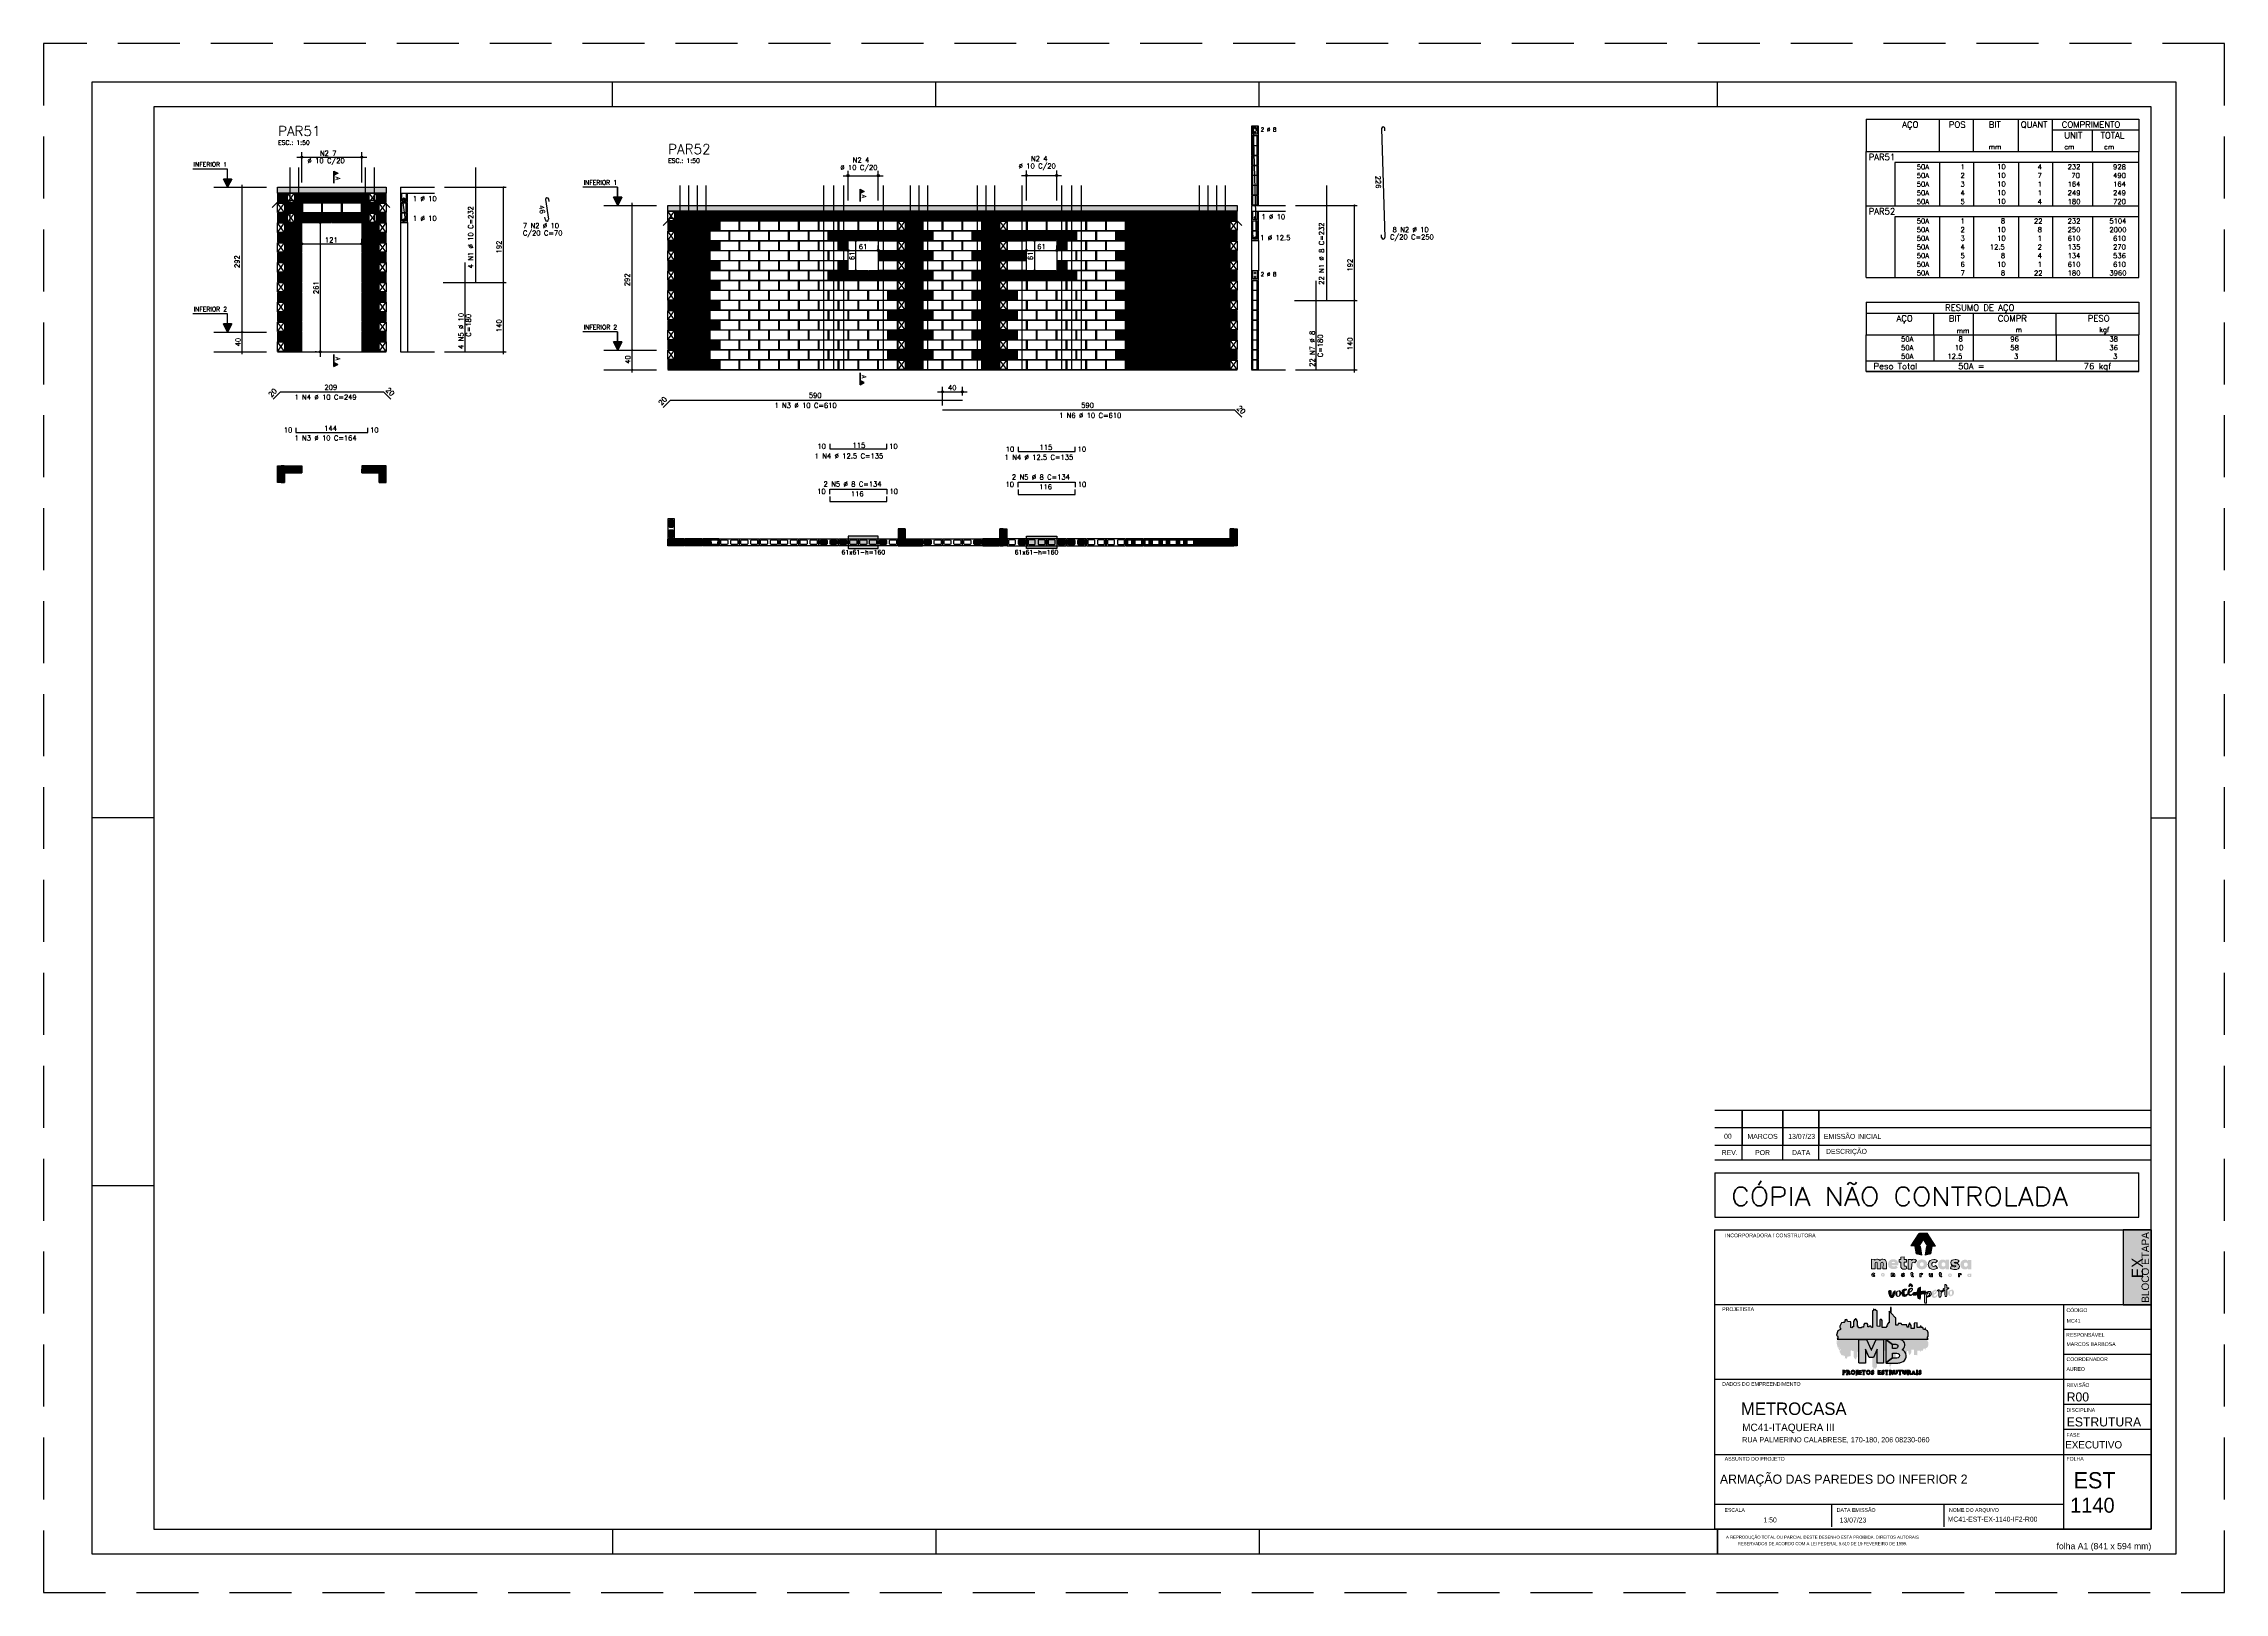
# Model space of a CAD drawing. Extents: x -1.9 to 86, y -1.6 to 60.9.
import ezdxf
from ezdxf.enums import TextEntityAlignment as Align

# ---------------------------------------------------------------- set-up
doc = ezdxf.new("R2010")
doc.units = 0
doc.header["$MEASUREMENT"] = 0
doc.linetypes.add('CENTER', pattern=[2, 1.25, -0.25, 0.25, -0.25])
doc.linetypes.add('HIDDEN', pattern=[0.375, 0.25, -0.125])
doc.layers.get('0').update_dxf_attribs({"linetype": 'CONTINUOUS'})
doc.layers.get('Defpoints').update_dxf_attribs({"linetype": 'CONTINUOUS'})
for name, color, linetype in [('_ARQUIVO', 7, 'CONTINUOUS'), ('ARQ-MAR', 2, 'CONTINUOUS'), ('ARQ_CAR', 7, 'CONTINUOUS'), ('ARQ_CAR-TXT', 7, 'CONTINUOUS'), ('ARQ_FOLHA', 7, 'CONTINUOUS'), ('ARQ_TXT-2', 2, 'CONTINUOUS'), ('ARQ_TXT-4', 4, 'CONTINUOUS'), ('ARQ_VISTA 0', 251, 'CONTINUOUS'), ('H7', 1, 'CONTINUOUS'), ('Layer 1', 7, 'CONTINUOUS'), ('PENA_01', 1, 'CONTINUOUS'), ('PENA_02', 2, 'CONTINUOUS'), ('PENA_03', 3, 'CONTINUOUS'), ('PENA_05', 5, 'CONTINUOUS'), ('PENA_06', 6, 'CONTINUOUS'), ('PENA_09', 254, 'CONTINUOUS'), ('PENA_11', 252, 'CONTINUOUS'), ('PENA_19', 240, 'CONTINUOUS'), ('PENA_21', 100, 'CONTINUOUS'), ('PENA_23', 50, 'CONTINUOUS'), ('PENA_28', 135, 'CONTINUOUS'), ('PSG-NV1-HTC-251', 251, 'CONTINUOUS'), ('PSG-NV2-FLH-SELO', 1, 'CONTINUOUS'), ('ver', 20, 'CONTINUOUS')]:
    doc.layers.add(name, color=color, linetype=linetype)
doc.styles.add('01-MILLEU', font='GOTHIC.TTF')
doc.styles.add('CARIMBO', font='romans.shx', dxfattribs={"height": 30})
doc.styles.add('R300', font='SIMPLEX.SHX', dxfattribs={"width": 1.1, "height": 5.5})
doc.styles.get("Standard").update_dxf_attribs({"font": 'ROMANS.SHX'})
doc.styles.add('TQS_ARIAL', font='arial.ttf')

# ---------------------------------------------------------------- blocks, each defined once
blk = doc.blocks.new('FOLHA A1 - 841 X 594')
at = {"layer": 'ARQ_FOLHA', "color": 1}
for p, q in [((-631, 584), (-631, 594)), ((-500.5, 584), (-500.5, 594)), ((-370, 584), (-370, 594)), ((-185, 584), (-185, 594)), ((-816, 297), (-841, 297)), ((-10, 297), (0, 297)), ((-816, 148.5), (-841, 148.5)), ((-631, 10), (-631, 0)), ((-500.5, 10), (-500.5, 0)), ((-370, 10), (-370, 0)), ((-185, 10), (-185, 0.5)), ((-185, 0.5), (-185, 10)), ((-185, 9.5), (-185, 0)), ((-185, 9.5), (-185, 0)), ((-185, 0), (-185, 9.5))]:
    blk.add_line(p, q, dxfattribs=at)
for points in [[(-841, 0), (0, 0), (0, 594), (-841, 594)], [(-816, 10), (-10, 10), (-10, 584), (-816, 584)]]:
    blk.add_lwpolyline(points, close=True, dxfattribs=at)
at = {"layer": 'Defpoints', "color": 8, "linetype": 'HIDDEN', "ltscale": 100}
blk.add_lwpolyline([(-860.5, 609.5), (-860.5, -15.5), (19.5, -15.5), (19.5, 609.5)], close=True, dxfattribs=at)
at = {"layer": 'ARQ_FOLHA', "insert": (-10, 4.42), "char_height": 2.5, "width": 84.157, "attachment_point": 3, "style": 'TQS_ARIAL'}
blk.add_mtext('\\pxt3;folha A1 (841 x 594 mm)', dxfattribs=at)
at = {"layer": 'PSG-NV1-HTC-251', "insert": (-185, 10), "char_height": 1.25, "width": 84.6052, "attachment_point": 1, "line_spacing_factor": 1.25, "style": 'CARIMBO'}
blk.add_mtext('\\pxqc;{\\fArial Narrow|b0|i0|c0|p34;\\PA REPRODUÇÃO TOTAL OU PARCIAL DESTE DESENHO ESTÁ PROIBIDA. DIREITOS AUTORAIS \\PRESERVADOS DE ACORDO COM A LEI FEDERAL 9.610 DE 19 FEVEREIRO DE 1998.}', dxfattribs=at)
blk = doc.blocks.new('*U24')
blk.add_blockref('FOLHA A1 - 841 X 594', (0, 0))
blk = doc.blocks.new('*U27')
at = {"layer": 'ARQ_CAR-TXT', "true_color": 0x58ba48}
h = blk.add_hatch(color=85, dxfattribs=at)
h.dxf.hatch_style = 1
h.paths.add_polyline_path([(-11.28, 0), (0, 0), (0, 30), (-11.28, 30)])
at = {"layer": 'ARQ_CAR', "color": 5}
blk.add_lwpolyline([(-11.28, 0), (0, 0), (0, 30), (-11.28, 30)], close=True, dxfattribs=at)
at = {"layer": 'ARQ_CAR-TXT', "color": 4, "style": '01-MILLEU'}
blk.add_text('EX', height=4.614, rotation=90, dxfattribs=at).set_placement((-3.26, 10.64))
at = {"layer": 'ARQ_TXT-2', "style": '01-MILLEU'}
blk.add_text('EXECUTIVO', height=2.95, dxfattribs=at).set_placement((-34.5, -57.63))
blk = doc.blocks.new('METROCASA')
at = {"layer": 'Layer 1', "true_color": 0xed1c24}
h = blk.add_hatch(color=240, dxfattribs=at)
h.dxf.hatch_style = 2
h.paths.add_polyline_path([(-1.29, 0.86), (-1.02, -0.59), (0.13, -0.85), (-0.13, 0.85)])
h.paths.add_polyline_path([(2.84, 0.94), (1.22, 3.51), (-0.37, 3.52), (1.27, 0.94)])
h.paths.add_polyline_path([(-2.08, 0.96), (-0.44, 0.95), (0.36, 2.19), (-0.45, 3.48)])
h.paths.add_polyline_path([(0.77, -0.85), (1.92, -0.6), (2.21, 0.84), (1.05, 0.84)])
at = {"layer": 'Layer 1', "true_color": 0x404041}
h = blk.add_hatch(color=250, dxfattribs=at)
h.dxf.hatch_style = 2
edge = h.paths.add_edge_path()
edge.add_spline(control_points=[(-3.66, -4.74), (-3.71, -4.74), (-3.72, -4.72), (-3.72, -4.71), (-3.72, -4.68), (-3.69, -4.68), (-3.66, -4.68), (-3.6, -4.68), (-3.52, -4.7), (-3.48, -4.72), (-3.48, -4.72), (-3.38, -4.57), (-3.38, -4.57), (-3.44, -4.52), (-3.54, -4.48), (-3.65, -4.48), (-3.81, -4.48), (-3.97, -4.54), (-3.97, -4.71), (-3.97, -4.87), (-3.81, -4.92), (-3.68, -4.93), (-3.63, -4.93), (-3.61, -4.94), (-3.61, -4.97), (-3.61, -4.99), (-3.63, -5), (-3.68, -5), (-3.73, -5), (-3.81, -4.99), (-3.92, -4.92), (-3.92, -4.92), (-4, -5.11), (-4, -5.11), (-3.92, -5.16), (-3.79, -5.2), (-3.67, -5.2), (-3.51, -5.2), (-3.36, -5.14), (-3.35, -4.97), (-3.35, -4.79), (-3.52, -4.75), (-3.66, -4.74)], knot_values=[0, 0, 0, 0, 1, 1, 1, 2, 2, 2, 3, 3, 3, 4, 4, 4, 5, 5, 5, 6, 6, 6, 7, 7, 7, 8, 8, 8, 9, 9, 9, 10, 10, 10, 11, 11, 11, 12, 12, 12, 13, 13, 13, 14, 14, 14, 14], degree=3, periodic=0)
edge = h.paths.add_edge_path()
edge.add_spline(control_points=[(-5.55, -4.47), (-5.62, -4.47), (-5.7, -4.5), (-5.76, -4.56), (-5.76, -4.56), (-5.77, -4.49), (-5.77, -4.49), (-5.77, -4.49), (-6, -4.49), (-6, -4.49), (-6, -4.49), (-6, -5.17), (-6, -5.17), (-6, -5.17), (-5.75, -5.17), (-5.75, -5.17), (-5.75, -5.17), (-5.75, -4.81), (-5.75, -4.81), (-5.75, -4.72), (-5.69, -4.68), (-5.63, -4.68), (-5.58, -4.68), (-5.54, -4.71), (-5.54, -4.79), (-5.54, -4.79), (-5.54, -5.17), (-5.54, -5.17), (-5.54, -5.17), (-5.29, -5.17), (-5.29, -5.17), (-5.29, -5.17), (-5.28, -4.79), (-5.28, -4.79), (-5.28, -4.55), (-5.4, -4.48), (-5.55, -4.47)], knot_values=[0, 0, 0, 0, 1, 1, 1, 2, 2, 2, 3, 3, 3, 4, 4, 4, 5, 5, 5, 6, 6, 6, 7, 7, 7, 8, 8, 8, 9, 9, 9, 10, 10, 10, 11, 11, 11, 12, 12, 12, 12], degree=3, periodic=0)
edge = h.paths.add_edge_path()
edge.add_spline(control_points=[(-7.69, -4.46), (-7.89, -4.46), (-8.08, -4.57), (-8.08, -4.82), (-8.08, -5.06), (-7.89, -5.17), (-7.69, -5.17), (-7.5, -5.18), (-7.3, -5.07), (-7.3, -4.82), (-7.3, -4.57), (-7.49, -4.47), (-7.69, -4.46)], knot_values=[0, 0, 0, 0, 1, 1, 1, 2, 2, 2, 3, 3, 3, 4, 4, 4, 4], degree=3, periodic=0)
edge = h.paths.add_edge_path()
edge.add_spline(control_points=[(-7.69, -4.97), (-7.78, -4.97), (-7.83, -4.9), (-7.83, -4.82), (-7.83, -4.74), (-7.78, -4.67), (-7.69, -4.67), (-7.6, -4.67), (-7.55, -4.74), (-7.55, -4.82), (-7.55, -4.9), (-7.61, -4.97), (-7.69, -4.97)], knot_values=[0, 0, 0, 0, 1, 1, 1, 2, 2, 2, 3, 3, 3, 4, 4, 4, 4], degree=3, periodic=0)
edge = h.paths.add_edge_path()
edge.add_spline(control_points=[(-9.57, -4.95), (-9.67, -4.95), (-9.72, -4.88), (-9.72, -4.81), (-9.72, -4.73), (-9.67, -4.66), (-9.57, -4.66), (-9.53, -4.66), (-9.49, -4.67), (-9.46, -4.71), (-9.46, -4.71), (-9.32, -4.56), (-9.32, -4.56), (-9.39, -4.49), (-9.49, -4.45), (-9.59, -4.45), (-9.78, -4.45), (-9.97, -4.56), (-9.97, -4.81), (-9.97, -5.06), (-9.78, -5.16), (-9.59, -5.16), (-9.48, -5.16), (-9.39, -5.12), (-9.3, -5.05), (-9.3, -5.05), (-9.45, -4.9), (-9.45, -4.9), (-9.48, -4.93), (-9.53, -4.95), (-9.57, -4.95)], knot_values=[0, 0, 0, 0, 1, 1, 1, 2, 2, 2, 3, 3, 3, 4, 4, 4, 5, 5, 5, 6, 6, 6, 7, 7, 7, 8, 8, 8, 9, 9, 9, 10, 10, 10, 10], degree=3, periodic=0)
edge = h.paths.add_edge_path()
edge.add_spline(control_points=[(-1.68, -5), (-1.72, -5), (-1.74, -4.98), (-1.74, -4.93), (-1.74, -4.93), (-1.74, -4.71), (-1.74, -4.71), (-1.74, -4.71), (-1.59, -4.71), (-1.59, -4.71), (-1.59, -4.71), (-1.59, -4.52), (-1.59, -4.52), (-1.59, -4.52), (-1.74, -4.52), (-1.74, -4.52), (-1.74, -4.52), (-1.74, -4.32), (-1.74, -4.32), (-1.74, -4.32), (-1.99, -4.34), (-1.99, -4.34), (-1.99, -4.34), (-1.99, -4.51), (-1.99, -4.51), (-1.99, -4.51), (-2.1, -4.51), (-2.1, -4.51), (-2.1, -4.51), (-2.1, -4.71), (-2.1, -4.71), (-2.1, -4.71), (-1.99, -4.71), (-1.99, -4.71), (-1.99, -4.71), (-1.99, -4.93), (-1.99, -4.93), (-2, -5.14), (-1.88, -5.21), (-1.74, -5.21), (-1.67, -5.21), (-1.61, -5.19), (-1.55, -5.16), (-1.55, -5.16), (-1.6, -4.97), (-1.6, -4.97), (-1.62, -4.99), (-1.65, -5), (-1.68, -5)], knot_values=[0, 0, 0, 0, 1, 1, 1, 2, 2, 2, 3, 3, 3, 4, 4, 4, 5, 5, 5, 6, 6, 6, 7, 7, 7, 8, 8, 8, 9, 9, 9, 10, 10, 10, 11, 11, 11, 12, 12, 12, 13, 13, 13, 14, 14, 14, 15, 15, 15, 16, 16, 16, 16], degree=3, periodic=0)
edge = h.paths.add_edge_path()
edge.add_spline(control_points=[(9.78, -4.57), (9.78, -4.57), (9.77, -4.65), (9.77, -4.65), (9.73, -4.59), (9.66, -4.56), (9.57, -4.56), (9.37, -4.56), (9.24, -4.71), (9.24, -4.91), (9.24, -5.11), (9.35, -5.25), (9.55, -5.26), (9.62, -5.27), (9.71, -5.24), (9.77, -5.18), (9.77, -5.18), (9.78, -5.25), (9.78, -5.25), (9.78, -5.25), (10.01, -5.25), (10.01, -5.25), (10.01, -5.25), (10.02, -4.57), (10.02, -4.57), (10.02, -4.57), (9.78, -4.57), (9.78, -4.57)], knot_values=[0, 0, 0, 0, 1, 1, 1, 2, 2, 2, 3, 3, 3, 4, 4, 4, 5, 5, 5, 6, 6, 6, 7, 7, 7, 8, 8, 8, 9, 9, 9, 9], degree=3, periodic=0)
edge = h.paths.add_edge_path()
edge.add_spline(control_points=[(9.62, -5.06), (9.55, -5.06), (9.49, -5), (9.49, -4.91), (9.49, -4.82), (9.55, -4.76), (9.62, -4.76), (9.71, -4.76), (9.76, -4.82), (9.76, -4.91), (9.76, -4.99), (9.71, -5.06), (9.62, -5.06)], knot_values=[0, 0, 0, 0, 1, 1, 1, 2, 2, 2, 3, 3, 3, 4, 4, 4, 4], degree=3, periodic=0)
edge = h.paths.add_edge_path()
edge.add_spline(control_points=[(7.69, -4.64), (7.69, -4.64), (7.68, -4.56), (7.68, -4.56), (7.68, -4.56), (7.45, -4.56), (7.45, -4.56), (7.45, -4.56), (7.45, -5.24), (7.45, -5.24), (7.45, -5.24), (7.7, -5.24), (7.7, -5.24), (7.7, -5.24), (7.7, -4.89), (7.7, -4.89), (7.7, -4.8), (7.76, -4.76), (7.82, -4.76), (7.86, -4.76), (7.89, -4.77), (7.93, -4.8), (7.93, -4.8), (8.04, -4.62), (8.04, -4.62), (7.99, -4.57), (7.93, -4.55), (7.86, -4.55), (7.79, -4.55), (7.73, -4.57), (7.69, -4.64)], knot_values=[0, 0, 0, 0, 1, 1, 1, 2, 2, 2, 3, 3, 3, 4, 4, 4, 5, 5, 5, 6, 6, 6, 7, 7, 7, 8, 8, 8, 9, 9, 9, 10, 10, 10, 10], degree=3, periodic=0)
edge = h.paths.add_edge_path()
edge.add_spline(control_points=[(5.76, -4.54), (5.56, -4.54), (5.37, -4.64), (5.37, -4.89), (5.37, -5.14), (5.56, -5.24), (5.75, -5.25), (5.95, -5.25), (6.14, -5.14), (6.14, -4.89), (6.15, -4.65), (5.96, -4.54), (5.76, -4.54)], knot_values=[0, 0, 0, 0, 1, 1, 1, 2, 2, 2, 3, 3, 3, 4, 4, 4, 4], degree=3, periodic=0)
edge = h.paths.add_edge_path()
edge.add_spline(control_points=[(5.76, -5.04), (5.67, -5.04), (5.62, -4.97), (5.62, -4.89), (5.62, -4.81), (5.67, -4.74), (5.76, -4.74), (5.85, -4.74), (5.9, -4.81), (5.9, -4.89), (5.9, -4.97), (5.84, -5.04), (5.76, -5.04)], knot_values=[0, 0, 0, 0, 1, 1, 1, 2, 2, 2, 3, 3, 3, 4, 4, 4, 4], degree=3, periodic=0)
edge = h.paths.add_edge_path()
edge.add_spline(control_points=[(4, -5.03), (3.96, -5.03), (3.94, -5.01), (3.93, -4.96), (3.93, -4.96), (3.94, -4.74), (3.94, -4.74), (3.94, -4.74), (4.09, -4.74), (4.09, -4.74), (4.09, -4.74), (4.09, -4.55), (4.09, -4.55), (4.09, -4.55), (3.94, -4.55), (3.94, -4.55), (3.94, -4.55), (3.94, -4.35), (3.94, -4.35), (3.94, -4.35), (3.69, -4.38), (3.69, -4.38), (3.69, -4.38), (3.69, -4.54), (3.69, -4.54), (3.69, -4.54), (3.58, -4.54), (3.58, -4.54), (3.58, -4.54), (3.58, -4.74), (3.58, -4.74), (3.58, -4.74), (3.69, -4.74), (3.69, -4.74), (3.69, -4.74), (3.68, -4.96), (3.68, -4.96), (3.68, -5.17), (3.8, -5.24), (3.93, -5.24), (4, -5.24), (4.07, -5.22), (4.13, -5.19), (4.13, -5.19), (4.08, -5), (4.08, -5), (4.05, -5.02), (4.03, -5.03), (4, -5.03)], knot_values=[0, 0, 0, 0, 1, 1, 1, 2, 2, 2, 3, 3, 3, 4, 4, 4, 5, 5, 5, 6, 6, 6, 7, 7, 7, 8, 8, 8, 9, 9, 9, 10, 10, 10, 11, 11, 11, 12, 12, 12, 13, 13, 13, 14, 14, 14, 15, 15, 15, 16, 16, 16, 16], degree=3, periodic=0)
edge = h.paths.add_edge_path()
edge.add_spline(control_points=[(2.03, -4.89), (2.03, -4.98), (1.97, -5.02), (1.91, -5.02), (1.87, -5.02), (1.82, -4.99), (1.82, -4.9), (1.82, -4.9), (1.82, -4.53), (1.82, -4.53), (1.82, -4.53), (1.57, -4.53), (1.57, -4.53), (1.57, -4.53), (1.57, -4.9), (1.57, -4.9), (1.57, -5.15), (1.69, -5.22), (1.83, -5.22), (1.9, -5.23), (1.99, -5.2), (2.05, -5.14), (2.05, -5.14), (2.06, -5.21), (2.06, -5.21), (2.06, -5.21), (2.28, -5.21), (2.28, -5.21), (2.28, -5.21), (2.28, -4.53), (2.28, -4.53), (2.28, -4.53), (2.03, -4.53), (2.03, -4.53), (2.03, -4.53), (2.03, -4.89), (2.03, -4.89)], knot_values=[0, 0, 0, 0, 1, 1, 1, 2, 2, 2, 3, 3, 3, 4, 4, 4, 5, 5, 5, 6, 6, 6, 7, 7, 7, 8, 8, 8, 9, 9, 9, 10, 10, 10, 11, 11, 11, 12, 12, 12, 12], degree=3, periodic=0)
edge = h.paths.add_edge_path()
edge.add_spline(control_points=[(-0.02, -4.59), (-0.02, -4.59), (-0.04, -4.52), (-0.04, -4.52), (-0.04, -4.52), (-0.26, -4.52), (-0.26, -4.52), (-0.26, -4.52), (-0.27, -5.2), (-0.27, -5.2), (-0.27, -5.2), (-0.02, -5.2), (-0.02, -5.2), (-0.02, -5.2), (-0.01, -4.85), (-0.01, -4.85), (-0.01, -4.76), (0.04, -4.72), (0.1, -4.72), (0.15, -4.72), (0.18, -4.73), (0.22, -4.76), (0.22, -4.76), (0.32, -4.58), (0.32, -4.58), (0.28, -4.53), (0.21, -4.51), (0.14, -4.5), (0.08, -4.5), (0.01, -4.53), (-0.02, -4.59)], knot_values=[0, 0, 0, 0, 1, 1, 1, 2, 2, 2, 3, 3, 3, 4, 4, 4, 5, 5, 5, 6, 6, 6, 7, 7, 7, 8, 8, 8, 9, 9, 9, 10, 10, 10, 10], degree=3, periodic=0)
at = {"layer": 'Layer 1', "true_color": 0xed1c24}
h = blk.add_hatch(color=240, dxfattribs=at)
h.dxf.hatch_style = 2
edge = h.paths.add_edge_path()
edge.add_spline(control_points=[(-1.94, -1.96), (-1.94, -1.96), (-1.98, -1.76), (-1.98, -1.76), (-1.98, -1.76), (-2.62, -1.75), (-2.62, -1.75), (-2.62, -1.75), (-2.63, -3.66), (-2.63, -3.66), (-2.63, -3.66), (-1.92, -3.66), (-1.92, -3.66), (-1.92, -3.66), (-1.91, -2.67), (-1.91, -2.67), (-1.91, -2.42), (-1.76, -2.31), (-1.58, -2.31), (-1.46, -2.31), (-1.38, -2.34), (-1.26, -2.43), (-1.26, -2.43), (-0.98, -1.92), (-0.98, -1.92), (-1.1, -1.79), (-1.28, -1.71), (-1.48, -1.71), (-1.66, -1.71), (-1.84, -1.79), (-1.94, -1.96)], knot_values=[0, 0, 0, 0, 1, 1, 1, 2, 2, 2, 3, 3, 3, 4, 4, 4, 5, 5, 5, 6, 6, 6, 7, 7, 7, 8, 8, 8, 9, 9, 9, 10, 10, 10, 10], degree=3, periodic=0)
edge = h.paths.add_edge_path()
edge.add_spline(control_points=[(-5.6, -1.69), (-6.11, -1.69), (-6.66, -1.99), (-6.66, -2.69), (-6.67, -3.38), (-6.16, -3.68), (-5.56, -3.68), (-5.23, -3.68), (-4.92, -3.58), (-4.69, -3.37), (-4.69, -3.37), (-5.04, -2.98), (-5.04, -2.98), (-5.16, -3.07), (-5.32, -3.13), (-5.53, -3.13), (-5.68, -3.13), (-5.9, -3.06), (-5.95, -2.89), (-5.95, -2.89), (-4.62, -2.89), (-4.62, -2.89), (-4.45, -2.14), (-4.92, -1.69), (-5.6, -1.69)], knot_values=[0, 0, 0, 0, 1, 1, 1, 2, 2, 2, 3, 3, 3, 4, 4, 4, 5, 5, 5, 6, 6, 6, 7, 7, 7, 8, 8, 8, 8], degree=3, periodic=0)
edge = h.paths.add_edge_path()
edge.add_spline(control_points=[(-5.94, -2.43), (-5.89, -2.12), (-5.27, -2.13), (-5.25, -2.43), (-5.25, -2.43), (-5.94, -2.43), (-5.94, -2.43)], knot_values=[0, 0, 0, 0, 1, 1, 1, 2, 2, 2, 2], degree=3, periodic=0)
edge = h.paths.add_edge_path()
edge.add_spline(control_points=[(4.86, -2), (4.76, -1.84), (4.58, -1.75), (4.31, -1.75), (3.75, -1.74), (3.38, -2.17), (3.38, -2.74), (3.37, -3.29), (3.68, -3.69), (4.24, -3.73), (4.45, -3.74), (4.71, -3.67), (4.87, -3.49), (4.87, -3.49), (4.9, -3.7), (4.9, -3.7), (4.9, -3.7), (5.56, -3.7), (5.56, -3.7), (5.56, -3.7), (5.57, -1.8), (5.57, -1.8), (5.57, -1.8), (4.9, -1.79), (4.9, -1.79), (4.9, -1.79), (4.86, -2), (4.86, -2)], knot_values=[0, 0, 0, 0, 1, 1, 1, 2, 2, 2, 3, 3, 3, 4, 4, 4, 5, 5, 5, 6, 6, 6, 7, 7, 7, 8, 8, 8, 9, 9, 9, 9], degree=3, periodic=0)
edge = h.paths.add_edge_path()
edge.add_spline(control_points=[(4.46, -3.16), (4.25, -3.16), (4.08, -3.01), (4.08, -2.74), (4.08, -2.47), (4.25, -2.32), (4.47, -2.32), (4.72, -2.32), (4.86, -2.49), (4.86, -2.74), (4.86, -2.97), (4.7, -3.16), (4.46, -3.16)], knot_values=[0, 0, 0, 0, 1, 1, 1, 2, 2, 2, 3, 3, 3, 4, 4, 4, 4], degree=3, periodic=0)
edge = h.paths.add_edge_path()
edge.add_spline(control_points=[(-7.68, -1.68), (-7.94, -1.68), (-8.15, -1.76), (-8.31, -1.95), (-8.4, -1.77), (-8.59, -1.69), (-8.78, -1.68), (-8.98, -1.68), (-9.19, -1.76), (-9.31, -1.92), (-9.31, -1.92), (-9.36, -1.72), (-9.36, -1.72), (-9.36, -1.72), (-9.95, -1.71), (-9.95, -1.71), (-9.95, -1.71), (-9.96, -3.62), (-9.96, -3.62), (-9.96, -3.62), (-9.26, -3.62), (-9.26, -3.62), (-9.26, -3.62), (-9.25, -2.58), (-9.25, -2.58), (-9.25, -2.37), (-9.12, -2.27), (-9, -2.27), (-8.87, -2.27), (-8.8, -2.35), (-8.8, -2.57), (-8.8, -2.57), (-8.81, -3.62), (-8.81, -3.62), (-8.81, -3.62), (-8.11, -3.63), (-8.11, -3.63), (-8.11, -3.63), (-8.1, -2.58), (-8.1, -2.58), (-8.1, -2.37), (-7.98, -2.29), (-7.86, -2.29), (-7.75, -2.29), (-7.66, -2.37), (-7.66, -2.57), (-7.66, -2.57), (-7.67, -3.63), (-7.67, -3.63), (-7.67, -3.63), (-6.96, -3.63), (-6.96, -3.63), (-6.96, -3.63), (-6.95, -2.57), (-6.95, -2.57), (-6.95, -1.94), (-7.26, -1.68), (-7.68, -1.68)], knot_values=[0, 0, 0, 0, 1, 1, 1, 2, 2, 2, 3, 3, 3, 4, 4, 4, 5, 5, 5, 6, 6, 6, 7, 7, 7, 8, 8, 8, 9, 9, 9, 10, 10, 10, 11, 11, 11, 12, 12, 12, 13, 13, 13, 14, 14, 14, 15, 15, 15, 16, 16, 16, 17, 17, 17, 18, 18, 18, 19, 19, 19, 19], degree=3, periodic=0)
edge = h.paths.add_edge_path()
edge.add_spline(control_points=[(-3.23, -3.11), (-3.34, -3.11), (-3.41, -3.06), (-3.42, -2.93), (-3.42, -2.93), (-3.41, -2.3), (-3.41, -2.3), (-3.41, -2.3), (-2.98, -2.3), (-2.98, -2.3), (-2.98, -2.3), (-2.98, -1.76), (-2.98, -1.76), (-2.98, -1.76), (-3.41, -1.76), (-3.41, -1.76), (-3.41, -1.76), (-3.4, -1.21), (-3.4, -1.21), (-3.4, -1.21), (-4.11, -1.28), (-4.11, -1.28), (-4.11, -1.28), (-4.11, -1.76), (-4.11, -1.76), (-4.11, -1.76), (-4.42, -1.75), (-4.42, -1.75), (-4.42, -1.75), (-4.42, -2.3), (-4.42, -2.3), (-4.42, -2.3), (-4.11, -2.3), (-4.11, -2.3), (-4.11, -2.3), (-4.12, -2.92), (-4.12, -2.92), (-4.13, -3.52), (-3.79, -3.69), (-3.42, -3.7), (-3.22, -3.7), (-3.03, -3.66), (-2.87, -3.57), (-2.87, -3.57), (-3.02, -3.05), (-3.02, -3.05), (-3.08, -3.09), (-3.16, -3.11), (-3.23, -3.11)], knot_values=[0, 0, 0, 0, 1, 1, 1, 2, 2, 2, 3, 3, 3, 4, 4, 4, 5, 5, 5, 6, 6, 6, 7, 7, 7, 8, 8, 8, 9, 9, 9, 10, 10, 10, 11, 11, 11, 12, 12, 12, 13, 13, 13, 14, 14, 14, 15, 15, 15, 16, 16, 16, 16], degree=3, periodic=0)
edge = h.paths.add_edge_path()
edge.add_spline(control_points=[(2.53, -3.13), (2.26, -3.13), (2.12, -2.94), (2.12, -2.74), (2.12, -2.5), (2.27, -2.3), (2.54, -2.3), (2.66, -2.3), (2.77, -2.35), (2.86, -2.44), (2.86, -2.44), (3.24, -2.04), (3.24, -2.04), (3.04, -1.84), (2.77, -1.74), (2.5, -1.74), (1.96, -1.73), (1.43, -2.04), (1.42, -2.73), (1.42, -3.44), (1.94, -3.72), (2.5, -3.72), (2.78, -3.72), (3.06, -3.6), (3.28, -3.4), (3.28, -3.4), (2.88, -2.98), (2.88, -2.98), (2.79, -3.08), (2.66, -3.13), (2.53, -3.13)], knot_values=[0, 0, 0, 0, 1, 1, 1, 2, 2, 2, 3, 3, 3, 4, 4, 4, 5, 5, 5, 6, 6, 6, 7, 7, 7, 8, 8, 8, 9, 9, 9, 10, 10, 10, 10], degree=3, periodic=0)
edge = h.paths.add_edge_path()
edge.add_spline(control_points=[(9.37, -1.82), (9.37, -1.82), (9.33, -2.02), (9.33, -2.02), (9.23, -1.87), (9.04, -1.77), (8.77, -1.77), (8.22, -1.77), (7.85, -2.2), (7.84, -2.76), (7.84, -3.31), (8.15, -3.71), (8.71, -3.75), (8.92, -3.76), (9.17, -3.7), (9.34, -3.51), (9.34, -3.51), (9.37, -3.72), (9.37, -3.72), (9.37, -3.72), (10.02, -3.72), (10.02, -3.72), (10.02, -3.72), (10.03, -1.82), (10.03, -1.82), (10.03, -1.82), (9.37, -1.82), (9.37, -1.82)], knot_values=[0, 0, 0, 0, 1, 1, 1, 2, 2, 2, 3, 3, 3, 4, 4, 4, 5, 5, 5, 6, 6, 6, 7, 7, 7, 8, 8, 8, 9, 9, 9, 9], degree=3, periodic=0)
edge = h.paths.add_edge_path()
edge.add_spline(control_points=[(8.93, -3.18), (8.71, -3.18), (8.55, -3.03), (8.55, -2.76), (8.55, -2.5), (8.72, -2.34), (8.93, -2.35), (9.18, -2.35), (9.32, -2.51), (9.32, -2.77), (9.32, -2.99), (9.17, -3.18), (8.93, -3.18)], knot_values=[0, 0, 0, 0, 1, 1, 1, 2, 2, 2, 3, 3, 3, 4, 4, 4, 4], degree=3, periodic=0)
edge = h.paths.add_edge_path()
edge.add_spline(control_points=[(6.78, -2.48), (6.66, -2.48), (6.63, -2.42), (6.63, -2.39), (6.63, -2.32), (6.7, -2.29), (6.8, -2.3), (6.96, -2.29), (7.18, -2.35), (7.28, -2.41), (7.28, -2.41), (7.58, -1.99), (7.58, -1.99), (7.4, -1.85), (7.12, -1.76), (6.81, -1.76), (6.36, -1.75), (5.93, -1.92), (5.93, -2.38), (5.92, -2.84), (6.37, -2.99), (6.74, -3), (6.88, -3.02), (6.94, -3.05), (6.94, -3.11), (6.94, -3.17), (6.87, -3.2), (6.75, -3.2), (6.59, -3.19), (6.36, -3.18), (6.07, -2.98), (6.07, -2.98), (5.84, -3.5), (5.84, -3.5), (6.05, -3.66), (6.43, -3.75), (6.76, -3.76), (7.22, -3.76), (7.65, -3.58), (7.65, -3.11), (7.65, -2.61), (7.17, -2.49), (6.78, -2.48)], knot_values=[0, 0, 0, 0, 1, 1, 1, 2, 2, 2, 3, 3, 3, 4, 4, 4, 5, 5, 5, 6, 6, 6, 7, 7, 7, 8, 8, 8, 9, 9, 9, 10, 10, 10, 11, 11, 11, 12, 12, 12, 13, 13, 13, 14, 14, 14, 14], degree=3, periodic=0)
edge = h.paths.add_edge_path()
edge.add_spline(control_points=[(0.13, -1.72), (-0.42, -1.72), (-0.95, -2.01), (-0.96, -2.72), (-0.96, -3.41), (-0.42, -3.71), (0.12, -3.72), (0.66, -3.72), (1.21, -3.42), (1.22, -2.73), (1.22, -2.03), (0.7, -1.73), (0.13, -1.72)], knot_values=[0, 0, 0, 0, 1, 1, 1, 2, 2, 2, 3, 3, 3, 4, 4, 4, 4], degree=3, periodic=0)
edge = h.paths.add_edge_path()
edge.add_spline(control_points=[(0.13, -3.13), (-0.12, -3.13), (-0.27, -2.94), (-0.26, -2.72), (-0.26, -2.5), (-0.12, -2.3), (0.13, -2.31), (0.38, -2.31), (0.52, -2.5), (0.52, -2.72), (0.52, -2.96), (0.37, -3.14), (0.13, -3.13)], knot_values=[0, 0, 0, 0, 1, 1, 1, 2, 2, 2, 3, 3, 3, 4, 4, 4, 4], degree=3, periodic=0)
at = {"layer": 'Layer 1', "true_color": 0x404041}
h = blk.add_hatch(color=250, dxfattribs=at)
h.dxf.hatch_style = 2
edge = h.paths.add_edge_path()
edge.add_spline(control_points=[(-2.43, -7.17), (-2.4, -7.16), (-2.38, -7.15), (-2.36, -7.14), (-2.33, -7.13), (-2.31, -7.11), (-2.3, -7.09), (-2.28, -7.07), (-2.26, -7.04), (-2.24, -7.01), (-2.22, -6.98), (-2.2, -6.95), (-2.17, -6.92), (-2.15, -6.93), (-2.11, -6.95), (-2.08, -6.98), (-2.05, -7.01), (-2.01, -7.04), (-1.98, -7.06), (-1.94, -7.09), (-1.9, -7.11), (-1.87, -7.13), (-1.84, -7.14), (-1.81, -7.14), (-1.78, -7.12), (-1.75, -7.1), (-1.75, -7.07), (-1.76, -7.02), (-1.78, -6.98), (-1.8, -6.94), (-1.84, -6.89), (-1.87, -6.84), (-1.91, -6.8), (-1.96, -6.76), (-2, -6.72), (-2.04, -6.69), (-2.07, -6.68), (-2.11, -6.66), (-2.15, -6.65), (-2.18, -6.64), (-2.21, -6.64), (-2.24, -6.64), (-2.26, -6.65), (-2.29, -6.66), (-2.31, -6.68), (-2.33, -6.71), (-2.35, -6.73), (-2.36, -6.77), (-2.38, -6.82), (-2.4, -6.84), (-2.41, -6.87), (-2.43, -6.91), (-2.44, -6.95), (-2.46, -6.99), (-2.47, -7.03), (-2.48, -7.07), (-2.48, -7.11), (-2.48, -7.14), (-2.47, -7.16), (-2.46, -7.18), (-2.43, -7.17)], knot_values=[0, 0, 0, 0, 1, 1, 1, 2, 2, 2, 3, 3, 3, 4, 4, 4, 5, 5, 5, 6, 6, 6, 7, 7, 7, 8, 8, 8, 9, 9, 9, 10, 10, 10, 11, 11, 11, 12, 12, 12, 13, 13, 13, 14, 14, 14, 15, 15, 15, 16, 16, 16, 17, 17, 17, 18, 18, 18, 19, 19, 19, 20, 20, 20, 20], degree=3, periodic=0)
edge = h.paths.add_edge_path()
edge.add_spline(control_points=[(-5.26, -8.04), (-5.28, -8.03), (-5.33, -8.05), (-5.4, -8.1), (-5.49, -8.17), (-5.55, -8.25), (-5.6, -8.35), (-5.65, -8.45), (-5.69, -8.55), (-5.71, -8.65), (-5.74, -8.76), (-5.76, -8.85), (-5.77, -8.93), (-5.78, -9.02), (-5.8, -9.07), (-5.81, -9.1), (-5.83, -9.13), (-5.85, -9.12), (-5.88, -9.08), (-5.91, -9.04), (-5.94, -8.98), (-5.97, -8.89), (-6, -8.8), (-6.02, -8.7), (-6.04, -8.57), (-6.05, -8.44), (-6.05, -8.3), (-6.03, -8.14), (-6.03, -8.11), (-6.04, -8.08), (-6.06, -8.06), (-6.09, -8.03), (-6.12, -8.01), (-6.16, -8), (-6.2, -7.98), (-6.25, -7.98), (-6.3, -7.98), (-6.35, -7.99), (-6.4, -8), (-6.45, -8.03), (-6.48, -8.05), (-6.5, -8.08), (-6.52, -8.13), (-6.53, -8.18), (-6.53, -8.24), (-6.53, -8.31), (-6.53, -8.38), (-6.52, -8.45), (-6.5, -8.52), (-6.49, -8.6), (-6.47, -8.67), (-6.45, -8.74), (-6.43, -8.81), (-6.41, -8.87), (-6.39, -8.93), (-6.36, -8.98), (-6.34, -9.03), (-6.32, -9.05), (-6.29, -9.1), (-6.26, -9.14), (-6.23, -9.18), (-6.19, -9.23), (-6.16, -9.27), (-6.11, -9.3), (-6.07, -9.34), (-6.02, -9.36), (-5.96, -9.37), (-5.9, -9.38), (-5.83, -9.38), (-5.75, -9.35), (-5.71, -9.34), (-5.67, -9.31), (-5.63, -9.25), (-5.58, -9.19), (-5.54, -9.12), (-5.51, -9.05), (-5.47, -8.98), (-5.44, -8.9), (-5.41, -8.82), (-5.38, -8.74), (-5.36, -8.67), (-5.34, -8.61), (-5.32, -8.53), (-5.29, -8.44), (-5.27, -8.36), (-5.25, -8.27), (-5.23, -8.2), (-5.23, -8.15), (-5.22, -8.09), (-5.23, -8.06), (-5.26, -8.04)], knot_values=[0, 0, 0, 0, 1, 1, 1, 2, 2, 2, 3, 3, 3, 4, 4, 4, 5, 5, 5, 6, 6, 6, 7, 7, 7, 8, 8, 8, 9, 9, 9, 10, 10, 10, 11, 11, 11, 12, 12, 12, 13, 13, 13, 14, 14, 14, 15, 15, 15, 16, 16, 16, 17, 17, 17, 18, 18, 18, 19, 19, 19, 20, 20, 20, 21, 21, 21, 22, 22, 22, 23, 23, 23, 24, 24, 24, 25, 25, 25, 26, 26, 26, 27, 27, 27, 28, 28, 28, 29, 29, 29, 30, 30, 30, 30], degree=3, periodic=0)
edge = h.paths.add_edge_path()
edge.add_spline(control_points=[(-1.57, -8.39), (-1.57, -8.35), (-1.58, -8.33), (-1.6, -8.33), (-1.62, -8.34), (-1.64, -8.36), (-1.66, -8.39), (-1.68, -8.43), (-1.71, -8.47), (-1.75, -8.52), (-1.78, -8.56), (-1.82, -8.61), (-1.87, -8.65), (-1.92, -8.7), (-1.99, -8.73), (-2.07, -8.75), (-2.11, -8.76), (-2.14, -8.76), (-2.17, -8.75), (-2.19, -8.74), (-2.22, -8.73), (-2.24, -8.72), (-2.26, -8.7), (-2.27, -8.68), (-2.28, -8.66), (-2.3, -8.64), (-2.31, -8.61), (-2.31, -8.59), (-2.33, -8.53), (-2.34, -8.45), (-2.33, -8.37), (-2.27, -8.37), (-2.2, -8.36), (-2.14, -8.33), (-2.08, -8.31), (-2.02, -8.28), (-1.96, -8.23), (-1.89, -8.19), (-1.83, -8.12), (-1.77, -8.03), (-1.71, -7.95), (-1.68, -7.87), (-1.66, -7.8), (-1.65, -7.72), (-1.65, -7.65), (-1.67, -7.59), (-1.69, -7.53), (-1.72, -7.48), (-1.77, -7.45), (-1.81, -7.41), (-1.87, -7.39), (-1.93, -7.39), (-2, -7.4), (-2.06, -7.41), (-2.13, -7.43), (-2.2, -7.44), (-2.26, -7.47), (-2.32, -7.5), (-2.38, -7.53), (-2.44, -7.57), (-2.49, -7.62), (-2.54, -7.67), (-2.58, -7.72), (-2.62, -7.78), (-2.66, -7.87), (-2.7, -7.94), (-2.72, -8.02), (-2.74, -8.1), (-2.75, -8.16), (-2.76, -8.22), (-2.77, -8.29), (-2.77, -8.36), (-2.76, -8.42), (-2.75, -8.52), (-2.72, -8.62), (-2.68, -8.71), (-2.65, -8.78), (-2.6, -8.86), (-2.54, -8.92), (-2.47, -8.99), (-2.39, -9.03), (-2.28, -9.05), (-2.17, -9.07), (-2.07, -9.07), (-1.98, -9.04), (-1.9, -9.01), (-1.83, -8.97), (-1.78, -8.91), (-1.72, -8.86), (-1.68, -8.8), (-1.64, -8.73), (-1.61, -8.66), (-1.59, -8.6), (-1.58, -8.54), (-1.57, -8.48), (-1.56, -8.43), (-1.57, -8.39)], knot_values=[0, 0, 0, 0, 1, 1, 1, 2, 2, 2, 3, 3, 3, 4, 4, 4, 5, 5, 5, 6, 6, 6, 7, 7, 7, 8, 8, 8, 9, 9, 9, 10, 10, 10, 11, 11, 11, 12, 12, 12, 13, 13, 13, 14, 14, 14, 15, 15, 15, 16, 16, 16, 17, 17, 17, 18, 18, 18, 19, 19, 19, 20, 20, 20, 21, 21, 21, 22, 22, 22, 23, 23, 23, 24, 24, 24, 25, 25, 25, 26, 26, 26, 27, 27, 27, 28, 28, 28, 29, 29, 29, 30, 30, 30, 31, 31, 31, 32, 32, 32, 32], degree=3, periodic=0)
edge = h.paths.add_edge_path()
edge.add_spline(control_points=[(-2.31, -8.07), (-2.31, -8.04), (-2.3, -8.01), (-2.29, -7.98), (-2.27, -7.95), (-2.25, -7.9), (-2.23, -7.85), (-2.2, -7.81), (-2.17, -7.77), (-2.14, -7.75), (-2.1, -7.72), (-2.07, -7.7), (-2.03, -7.69), (-1.99, -7.67), (-1.95, -7.66), (-1.91, -7.65), (-1.9, -7.67), (-1.91, -7.7), (-1.91, -7.72), (-1.92, -7.75), (-1.93, -7.78), (-1.94, -7.81), (-1.95, -7.85), (-1.97, -7.89), (-2.01, -7.94), (-2.04, -7.99), (-2.07, -8.02), (-2.11, -8.05), (-2.15, -8.07), (-2.18, -8.09), (-2.21, -8.1), (-2.25, -8.11), (-2.29, -8.12), (-2.32, -8.13), (-2.32, -8.11), (-2.32, -8.09), (-2.31, -8.07)], knot_values=[0, 0, 0, 0, 1, 1, 1, 2, 2, 2, 3, 3, 3, 4, 4, 4, 5, 5, 5, 6, 6, 6, 7, 7, 7, 8, 8, 8, 9, 9, 9, 10, 10, 10, 11, 11, 11, 12, 12, 12, 12], degree=3, periodic=0)
edge = h.paths.add_edge_path()
edge.add_spline(control_points=[(-4.11, -8.09), (-4.16, -8), (-4.24, -7.93), (-4.34, -7.88), (-4.36, -7.87), (-4.38, -7.87), (-4.39, -7.87), (-4.4, -7.88), (-4.41, -7.89), (-4.43, -7.9), (-4.45, -7.92), (-4.48, -7.93), (-4.52, -7.95), (-4.57, -7.97), (-4.64, -7.99), (-4.74, -8), (-4.84, -8.02), (-4.93, -8.06), (-5, -8.14), (-5.07, -8.21), (-5.12, -8.29), (-5.15, -8.39), (-5.18, -8.48), (-5.2, -8.59), (-5.19, -8.69), (-5.18, -8.8), (-5.16, -8.89), (-5.11, -8.98), (-5.06, -9.06), (-5, -9.13), (-4.91, -9.18), (-4.82, -9.23), (-4.72, -9.25), (-4.59, -9.24), (-4.49, -9.22), (-4.4, -9.19), (-4.32, -9.13), (-4.24, -9.07), (-4.18, -9), (-4.12, -8.92), (-4.07, -8.84), (-4.03, -8.75), (-4.01, -8.65), (-3.99, -8.55), (-3.99, -8.45), (-4, -8.36), (-4.02, -8.26), (-4.05, -8.17), (-4.11, -8.09)], knot_values=[0, 0, 0, 0, 1, 1, 1, 2, 2, 2, 3, 3, 3, 4, 4, 4, 5, 5, 5, 6, 6, 6, 7, 7, 7, 8, 8, 8, 9, 9, 9, 10, 10, 10, 11, 11, 11, 12, 12, 12, 13, 13, 13, 14, 14, 14, 15, 15, 15, 16, 16, 16, 16], degree=3, periodic=0)
edge = h.paths.add_edge_path()
edge.add_spline(control_points=[(-4.4, -8.7), (-4.42, -8.76), (-4.44, -8.82), (-4.46, -8.88), (-4.48, -8.94), (-4.51, -8.98), (-4.54, -9.02), (-4.57, -9.06), (-4.6, -9.08), (-4.63, -9.09), (-4.66, -9.1), (-4.68, -9.08), (-4.7, -9.05), (-4.73, -9.01), (-4.74, -8.96), (-4.76, -8.9), (-4.77, -8.84), (-4.77, -8.77), (-4.78, -8.7), (-4.78, -8.62), (-4.78, -8.55), (-4.78, -8.48), (-4.78, -8.41), (-4.77, -8.36), (-4.76, -8.3), (-4.75, -8.25), (-4.74, -8.22), (-4.73, -8.21), (-4.68, -8.16), (-4.64, -8.14), (-4.6, -8.14), (-4.55, -8.14), (-4.5, -8.17), (-4.44, -8.23), (-4.41, -8.25), (-4.4, -8.29), (-4.39, -8.34), (-4.37, -8.39), (-4.37, -8.44), (-4.37, -8.5), (-4.38, -8.57), (-4.39, -8.63), (-4.4, -8.7)], knot_values=[0, 0, 0, 0, 1, 1, 1, 2, 2, 2, 3, 3, 3, 4, 4, 4, 5, 5, 5, 6, 6, 6, 7, 7, 7, 8, 8, 8, 9, 9, 9, 10, 10, 10, 11, 11, 11, 12, 12, 12, 13, 13, 13, 14, 14, 14, 14], degree=3, periodic=0)
edge = h.paths.add_edge_path()
edge.add_spline(control_points=[(-2.78, -8.64), (-2.8, -8.64), (-2.82, -8.66), (-2.85, -8.69), (-2.88, -8.72), (-2.92, -8.74), (-2.96, -8.77), (-3, -8.79), (-3.05, -8.81), (-3.1, -8.82), (-3.15, -8.84), (-3.21, -8.83), (-3.28, -8.81), (-3.32, -8.8), (-3.36, -8.77), (-3.39, -8.72), (-3.41, -8.67), (-3.43, -8.6), (-3.44, -8.53), (-3.45, -8.46), (-3.45, -8.39), (-3.44, -8.31), (-3.43, -8.23), (-3.41, -8.15), (-3.39, -8.08), (-3.36, -8.01), (-3.32, -7.96), (-3.27, -7.93), (-3.23, -7.9), (-3.18, -7.88), (-3.13, -7.87), (-3.09, -7.86), (-3.05, -7.86), (-3.01, -7.86), (-2.98, -7.86), (-2.96, -7.86), (-2.95, -7.85), (-2.94, -7.83), (-2.95, -7.8), (-2.98, -7.76), (-3.02, -7.73), (-3.06, -7.7), (-3.12, -7.68), (-3.18, -7.67), (-3.25, -7.66), (-3.33, -7.67), (-3.41, -7.68), (-3.49, -7.72), (-3.58, -7.79), (-3.67, -7.86), (-3.74, -7.94), (-3.79, -8.03), (-3.84, -8.12), (-3.87, -8.21), (-3.89, -8.3), (-3.9, -8.39), (-3.9, -8.48), (-3.89, -8.57), (-3.88, -8.66), (-3.85, -8.74), (-3.82, -8.82), (-3.78, -8.89), (-3.73, -8.96), (-3.68, -9.01), (-3.62, -9.06), (-3.56, -9.1), (-3.49, -9.12), (-3.41, -9.14), (-3.34, -9.15), (-3.27, -9.14), (-3.21, -9.13), (-3.15, -9.11), (-3.09, -9.09), (-3.03, -9.06), (-2.98, -9.02), (-2.93, -8.98), (-2.89, -8.94), (-2.85, -8.9), (-2.82, -8.86), (-2.76, -8.78), (-2.73, -8.72), (-2.72, -8.68), (-2.72, -8.63), (-2.74, -8.62), (-2.78, -8.64)], knot_values=[0, 0, 0, 0, 1, 1, 1, 2, 2, 2, 3, 3, 3, 4, 4, 4, 5, 5, 5, 6, 6, 6, 7, 7, 7, 8, 8, 8, 9, 9, 9, 10, 10, 10, 11, 11, 11, 12, 12, 12, 13, 13, 13, 14, 14, 14, 15, 15, 15, 16, 16, 16, 17, 17, 17, 18, 18, 18, 19, 19, 19, 20, 20, 20, 21, 21, 21, 22, 22, 22, 23, 23, 23, 24, 24, 24, 25, 25, 25, 26, 26, 26, 27, 27, 27, 28, 28, 28, 28], degree=3, periodic=0)
at = {"layer": 'Layer 1', "true_color": 0x1b8e45}
h = blk.add_hatch(color=114, dxfattribs=at)
h.dxf.hatch_style = 2
edge = h.paths.add_edge_path()
edge.add_spline(control_points=[(0.79, -8.06), (0.59, -8.03), (-0.17, -8.19), (-0.17, -8.19), (-0.17, -8.19), (-0.11, -7.43), (-0.17, -7.33), (-0.22, -7.23), (-0.47, -7.45), (-0.61, -7.52), (-0.74, -7.59), (-0.74, -8.26), (-0.74, -8.26), (-0.74, -8.26), (-1.25, -8.38), (-1.45, -8.38), (-1.45, -8.43), (-1.45, -8.49), (-1.47, -8.56), (-1.48, -8.63), (-1.51, -8.7), (-1.54, -8.78), (-1.56, -8.82), (-1.58, -8.86), (-1.61, -8.89), (-1.61, -8.9), (-1.61, -8.9), (-1.6, -8.9), (-1.35, -8.97), (-0.75, -8.8), (-0.75, -8.8), (-0.75, -8.8), (-0.76, -9.13), (-0.67, -9.41), (-0.58, -9.69), (-0.21, -9.73), (-0.18, -9.61), (-0.15, -9.49), (-0.17, -8.73), (-0.17, -8.73), (-0.17, -8.73), (0.36, -8.62), (0.55, -8.6), (0.75, -8.58), (0.98, -8.09), (0.79, -8.06)], knot_values=[0, 0, 0, 0, 1, 1, 1, 2, 2, 2, 3, 3, 3, 4, 4, 4, 5, 5, 5, 6, 6, 6, 7, 7, 7, 8, 8, 8, 9, 9, 9, 10, 10, 10, 11, 11, 11, 12, 12, 12, 13, 13, 13, 14, 14, 14, 15, 15, 15, 15], degree=3, periodic=0)
at = {"layer": 'Layer 1', "true_color": 0x404041}
h = blk.add_hatch(color=250, dxfattribs=at)
h.dxf.hatch_style = 2
edge = h.paths.add_edge_path()
edge.add_spline(control_points=[(3.23, -8.73), (3.21, -8.72), (3.19, -8.73), (3.17, -8.77), (3.15, -8.81), (3.12, -8.85), (3.09, -8.9), (3.05, -8.95), (3.01, -9), (2.96, -9.05), (2.91, -9.1), (2.85, -9.13), (2.77, -9.15), (2.73, -9.16), (2.7, -9.16), (2.67, -9.16), (2.64, -9.15), (2.62, -9.14), (2.6, -9.13), (2.58, -9.11), (2.57, -9.09), (2.55, -9.07), (2.54, -9.05), (2.53, -9.03), (2.52, -9), (2.5, -8.94), (2.49, -8.87), (2.5, -8.79), (2.56, -8.79), (2.62, -8.77), (2.68, -8.74), (2.74, -8.72), (2.8, -8.68), (2.86, -8.64), (2.93, -8.59), (2.99, -8.52), (3.05, -8.43), (3.1, -8.35), (3.13, -8.27), (3.14, -8.2), (3.16, -8.12), (3.15, -8.05), (3.13, -7.99), (3.11, -7.94), (3.08, -7.89), (3.03, -7.85), (2.99, -7.82), (2.93, -7.8), (2.87, -7.81), (2.8, -7.81), (2.74, -7.82), (2.67, -7.84), (2.6, -7.86), (2.54, -7.89), (2.48, -7.92), (2.42, -7.96), (2.37, -8), (2.31, -8.05), (2.26, -8.09), (2.22, -8.15), (2.19, -8.21), (2.16, -8.27), (2.12, -8.34), (2.1, -8.42), (2.07, -8.5), (2.06, -8.58), (2.05, -8.66), (2.04, -8.75), (2.04, -8.83), (2.05, -8.92), (2.06, -9), (2.08, -9.08), (2.12, -9.15), (2.15, -9.23), (2.19, -9.29), (2.25, -9.34), (2.31, -9.39), (2.38, -9.43), (2.46, -9.44), (2.57, -9.47), (2.66, -9.47), (2.75, -9.44), (2.83, -9.42), (2.91, -9.38), (2.97, -9.33), (3.04, -9.28), (3.09, -9.22), (3.14, -9.16), (3.18, -9.09), (3.21, -9.02), (3.23, -8.96), (3.26, -8.9), (3.27, -8.85), (3.27, -8.81), (3.26, -8.76), (3.25, -8.74), (3.23, -8.73)], knot_values=[0, 0, 0, 0, 1, 1, 1, 2, 2, 2, 3, 3, 3, 4, 4, 4, 5, 5, 5, 6, 6, 6, 7, 7, 7, 8, 8, 8, 9, 9, 9, 10, 10, 10, 11, 11, 11, 12, 12, 12, 13, 13, 13, 14, 14, 14, 15, 15, 15, 16, 16, 16, 17, 17, 17, 18, 18, 18, 19, 19, 19, 20, 20, 20, 21, 21, 21, 22, 22, 22, 23, 23, 23, 24, 24, 24, 25, 25, 25, 26, 26, 26, 27, 27, 27, 28, 28, 28, 29, 29, 29, 30, 30, 30, 31, 31, 31, 32, 32, 32, 32], degree=3, periodic=0)
edge = h.paths.add_edge_path()
edge.add_spline(control_points=[(2.49, -8.48), (2.5, -8.45), (2.51, -8.43), (2.52, -8.39), (2.53, -8.35), (2.55, -8.31), (2.59, -8.27), (2.63, -8.21), (2.66, -8.16), (2.7, -8.13), (2.74, -8.1), (2.77, -8.08), (2.8, -8.07), (2.84, -8.06), (2.87, -8.05), (2.9, -8.06), (2.91, -8.08), (2.92, -8.11), (2.91, -8.14), (2.91, -8.16), (2.9, -8.19), (2.89, -8.23), (2.87, -8.27), (2.85, -8.3), (2.81, -8.34), (2.77, -8.39), (2.73, -8.42), (2.69, -8.45), (2.65, -8.47), (2.62, -8.49), (2.59, -8.51), (2.56, -8.52), (2.52, -8.53), (2.5, -8.54), (2.49, -8.53), (2.49, -8.5), (2.49, -8.48)], knot_values=[0, 0, 0, 0, 1, 1, 1, 2, 2, 2, 3, 3, 3, 4, 4, 4, 5, 5, 5, 6, 6, 6, 7, 7, 7, 8, 8, 8, 9, 9, 9, 10, 10, 10, 11, 11, 11, 12, 12, 12, 12], degree=3, periodic=0)
edge = h.paths.add_edge_path()
edge.add_spline(control_points=[(1.86, -8.24), (1.82, -8.2), (1.78, -8.18), (1.72, -8.16), (1.67, -8.14), (1.62, -8.13), (1.56, -8.13), (1.48, -8.13), (1.42, -8.15), (1.36, -8.18), (1.3, -8.22), (1.25, -8.26), (1.21, -8.3), (1.17, -8.34), (1.14, -8.38), (1.11, -8.42), (1.09, -8.46), (1.07, -8.48), (1.06, -8.5), (1.05, -8.51), (1.04, -8.51), (1.04, -8.48), (1.04, -8.46), (1.03, -8.43), (1.03, -8.39), (1.03, -8.35), (1.02, -8.31), (1.02, -8.27), (1.01, -8.26), (1.01, -8.25), (1.01, -8.24), (0.9, -8.44), (0.79, -8.63), (0.67, -8.81), (0.67, -8.82), (0.67, -8.83), (0.67, -8.84), (0.67, -8.98), (0.66, -9.12), (0.66, -9.26), (0.66, -9.4), (0.66, -9.54), (0.66, -9.67), (0.67, -9.81), (0.67, -9.93), (0.67, -10.04), (0.68, -10.15), (0.68, -10.24), (0.69, -10.31), (0.69, -10.38), (0.7, -10.42), (0.71, -10.43), (0.73, -10.45), (0.76, -10.47), (0.8, -10.49), (0.83, -10.51), (0.87, -10.52), (0.91, -10.53), (0.94, -10.53), (0.97, -10.52), (1, -10.51), (1.02, -10.49), (1.04, -10.46), (1.05, -10.41), (1.05, -10.38), (1.05, -10.33), (1.05, -10.25), (1.05, -10.17), (1.05, -10.07), (1.05, -9.96), (1.05, -9.86), (1.05, -9.74), (1.05, -9.62), (1.06, -9.49), (1.06, -9.38), (1.06, -9.26), (1.07, -9.14), (1.08, -9.04), (1.09, -8.94), (1.11, -8.84), (1.13, -8.77), (1.15, -8.71), (1.2, -8.59), (1.27, -8.5), (1.34, -8.46), (1.42, -8.41), (1.5, -8.42), (1.57, -8.48), (1.62, -8.51), (1.65, -8.55), (1.66, -8.6), (1.67, -8.65), (1.67, -8.7), (1.65, -8.75), (1.64, -8.8), (1.62, -8.85), (1.58, -8.9), (1.55, -8.94), (1.51, -8.98), (1.47, -9), (1.42, -9.03), (1.38, -9.05), (1.35, -9.07), (1.31, -9.09), (1.28, -9.11), (1.26, -9.12), (1.24, -9.13), (1.22, -9.15), (1.21, -9.16), (1.19, -9.17), (1.19, -9.19), (1.18, -9.21), (1.17, -9.24), (1.19, -9.26), (1.23, -9.27), (1.27, -9.27), (1.35, -9.25), (1.46, -9.22), (1.53, -9.2), (1.59, -9.17), (1.65, -9.14), (1.71, -9.11), (1.77, -9.06), (1.81, -9.02), (1.86, -8.97), (1.9, -8.91), (1.93, -8.84), (1.96, -8.77), (1.98, -8.7), (1.98, -8.61), (1.99, -8.53), (1.98, -8.46), (1.95, -8.4), (1.93, -8.33), (1.9, -8.28), (1.86, -8.24)], knot_values=[0, 0, 0, 0, 1, 1, 1, 2, 2, 2, 3, 3, 3, 4, 4, 4, 5, 5, 5, 6, 6, 6, 7, 7, 7, 8, 8, 8, 9, 9, 9, 10, 10, 10, 11, 11, 11, 12, 12, 12, 13, 13, 13, 14, 14, 14, 15, 15, 15, 16, 16, 16, 17, 17, 17, 18, 18, 18, 19, 19, 19, 20, 20, 20, 21, 21, 21, 22, 22, 22, 23, 23, 23, 24, 24, 24, 25, 25, 25, 26, 26, 26, 27, 27, 27, 28, 28, 28, 29, 29, 29, 30, 30, 30, 31, 31, 31, 32, 32, 32, 33, 33, 33, 34, 34, 34, 35, 35, 35, 36, 36, 36, 37, 37, 37, 38, 38, 38, 39, 39, 39, 40, 40, 40, 41, 41, 41, 42, 42, 42, 43, 43, 43, 44, 44, 44, 45, 45, 45, 45], degree=3, periodic=0)
edge = h.paths.add_edge_path()
edge.add_spline(control_points=[(6.57, -8.23), (6.55, -8.13), (6.51, -8.04), (6.46, -7.96), (6.41, -7.88), (6.33, -7.81), (6.23, -7.76), (6.2, -7.74), (6.19, -7.74), (6.18, -7.75), (6.17, -7.75), (6.16, -7.76), (6.14, -7.78), (6.12, -7.79), (6.09, -7.81), (6.05, -7.82), (6, -7.84), (5.93, -7.86), (5.84, -7.87), (5.73, -7.89), (5.64, -7.94), (5.57, -8.01), (5.5, -8.08), (5.45, -8.16), (5.42, -8.26), (5.39, -8.36), (5.38, -8.46), (5.38, -8.56), (5.39, -8.67), (5.42, -8.77), (5.46, -8.85), (5.51, -8.94), (5.57, -9), (5.66, -9.05), (5.75, -9.1), (5.85, -9.12), (5.98, -9.11), (6.08, -9.1), (6.17, -9.06), (6.25, -9), (6.33, -8.95), (6.39, -8.88), (6.44, -8.79), (6.5, -8.71), (6.53, -8.62), (6.56, -8.52), (6.58, -8.42), (6.58, -8.33), (6.57, -8.23)], knot_values=[0, 0, 0, 0, 1, 1, 1, 2, 2, 2, 3, 3, 3, 4, 4, 4, 5, 5, 5, 6, 6, 6, 7, 7, 7, 8, 8, 8, 9, 9, 9, 10, 10, 10, 11, 11, 11, 12, 12, 12, 13, 13, 13, 14, 14, 14, 15, 15, 15, 16, 16, 16, 16], degree=3, periodic=0)
edge = h.paths.add_edge_path()
edge.add_spline(control_points=[(6.17, -8.57), (6.15, -8.64), (6.13, -8.7), (6.11, -8.75), (6.09, -8.81), (6.06, -8.86), (6.03, -8.89), (6, -8.93), (5.97, -8.96), (5.94, -8.96), (5.91, -8.97), (5.89, -8.96), (5.87, -8.92), (5.84, -8.88), (5.83, -8.83), (5.82, -8.77), (5.8, -8.71), (5.8, -8.64), (5.79, -8.57), (5.79, -8.5), (5.79, -8.42), (5.79, -8.36), (5.8, -8.29), (5.8, -8.23), (5.81, -8.18), (5.82, -8.13), (5.83, -8.09), (5.84, -8.08), (5.89, -8.03), (5.93, -8.01), (5.97, -8.01), (6.02, -8.01), (6.07, -8.04), (6.13, -8.1), (6.15, -8.12), (6.17, -8.16), (6.18, -8.21), (6.19, -8.26), (6.2, -8.32), (6.19, -8.38), (6.19, -8.44), (6.18, -8.5), (6.17, -8.57)], knot_values=[0, 0, 0, 0, 1, 1, 1, 2, 2, 2, 3, 3, 3, 4, 4, 4, 5, 5, 5, 6, 6, 6, 7, 7, 7, 8, 8, 8, 9, 9, 9, 10, 10, 10, 11, 11, 11, 12, 12, 12, 13, 13, 13, 14, 14, 14, 14], degree=3, periodic=0)
edge = h.paths.add_edge_path()
edge.add_spline(control_points=[(5.46, -7.57), (5.5, -7.55), (5.52, -7.52), (5.52, -7.49), (5.52, -7.46), (5.5, -7.44), (5.46, -7.43), (5.42, -7.43), (5.38, -7.42), (5.33, -7.43), (5.27, -7.43), (5.2, -7.44), (5.13, -7.45), (5.13, -7.41), (5.13, -7.36), (5.12, -7.31), (5.12, -7.27), (5.12, -7.22), (5.12, -7.17), (5.12, -7.12), (5.11, -7.06), (5.11, -7.01), (5.11, -6.97), (5.09, -6.92), (5.05, -6.89), (5.02, -6.85), (4.98, -6.82), (4.93, -6.8), (4.89, -6.79), (4.85, -6.78), (4.81, -6.79), (4.77, -6.8), (4.75, -6.82), (4.74, -6.86), (4.73, -6.89), (4.73, -6.91), (4.73, -6.94), (4.72, -6.96), (4.72, -6.99), (4.72, -7.03), (4.72, -7.06), (4.72, -7.11), (4.72, -7.16), (4.73, -7.22), (4.73, -7.29), (4.73, -7.38), (4.73, -7.39), (4.73, -7.4), (4.72, -7.42), (4.72, -7.43), (4.72, -7.45), (4.72, -7.47), (4.72, -7.47), (4.72, -7.52), (4.72, -7.52), (4.65, -7.54), (4.6, -7.56), (4.55, -7.59), (4.5, -7.61), (4.46, -7.63), (4.43, -7.66), (4.39, -7.69), (4.38, -7.72), (4.39, -7.75), (4.4, -7.79), (4.42, -7.81), (4.46, -7.82), (4.49, -7.83), (4.53, -7.84), (4.58, -7.83), (4.63, -7.83), (4.68, -7.81), (4.74, -7.8), (4.74, -8.05), (4.74, -8.27), (4.75, -8.47), (4.75, -8.56), (4.75, -8.64), (4.76, -8.72), (4.76, -8.81), (4.76, -8.88), (4.77, -8.95), (4.78, -9.01), (4.79, -9.06), (4.8, -9.1), (4.81, -9.14), (4.82, -9.17), (4.83, -9.17), (4.86, -9.18), (4.89, -9.19), (4.92, -9.19), (4.95, -9.19), (4.98, -9.19), (5.01, -9.17), (5.03, -9.16), (5.06, -9.13), (5.08, -9.08), (5.11, -9.03), (5.12, -8.96), (5.14, -8.86), (5.14, -8.76), (5.15, -8.64), (5.15, -8.51), (5.15, -8.38), (5.15, -8.25), (5.15, -8.13), (5.15, -7.99), (5.14, -7.85), (5.14, -7.7), (5.21, -7.68), (5.27, -7.66), (5.33, -7.64), (5.38, -7.62), (5.42, -7.6), (5.46, -7.57)], knot_values=[0, 0, 0, 0, 1, 1, 1, 2, 2, 2, 3, 3, 3, 4, 4, 4, 5, 5, 5, 6, 6, 6, 7, 7, 7, 8, 8, 8, 9, 9, 9, 10, 10, 10, 11, 11, 11, 12, 12, 12, 13, 13, 13, 14, 14, 14, 15, 15, 15, 16, 16, 16, 17, 17, 17, 18, 18, 18, 19, 19, 19, 20, 20, 20, 21, 21, 21, 22, 22, 22, 23, 23, 23, 24, 24, 24, 25, 25, 25, 26, 26, 26, 27, 27, 27, 28, 28, 28, 29, 29, 29, 30, 30, 30, 31, 31, 31, 32, 32, 32, 33, 33, 33, 34, 34, 34, 35, 35, 35, 36, 36, 36, 37, 37, 37, 38, 38, 38, 38], degree=3, periodic=0)
edge = h.paths.add_edge_path()
edge.add_spline(control_points=[(4.51, -7.89), (4.44, -7.88), (4.37, -7.88), (4.3, -7.91), (4.23, -7.94), (4.17, -7.98), (4.11, -8.02), (4.05, -8.06), (3.98, -8.12), (3.92, -8.18), (3.91, -8.15), (3.9, -8.12), (3.88, -8.09), (3.86, -8.06), (3.84, -8.03), (3.81, -8), (3.78, -7.97), (3.74, -7.93), (3.7, -7.9), (3.65, -7.86), (3.59, -7.84), (3.53, -7.84), (3.48, -7.85), (3.43, -7.86), (3.38, -7.88), (3.33, -7.9), (3.3, -7.93), (3.27, -7.96), (3.24, -7.99), (3.23, -8.01), (3.24, -8.02), (3.25, -8.04), (3.26, -8.05), (3.27, -8.05), (3.28, -8.05), (3.3, -8.05), (3.31, -8.05), (3.33, -8.05), (3.35, -8.05), (3.37, -8.05), (3.39, -8.05), (3.41, -8.06), (3.43, -8.07), (3.46, -8.08), (3.48, -8.1), (3.5, -8.14), (3.51, -8.17), (3.52, -8.22), (3.53, -8.28), (3.54, -8.34), (3.54, -8.41), (3.54, -8.5), (3.54, -8.59), (3.54, -8.69), (3.53, -8.81), (3.53, -9), (3.55, -9.13), (3.59, -9.2), (3.63, -9.28), (3.69, -9.31), (3.77, -9.3), (3.84, -9.29), (3.9, -9.25), (3.94, -9.17), (3.98, -9.1), (4, -8.99), (4, -8.85), (4, -8.78), (4, -8.71), (4.01, -8.64), (4.02, -8.56), (4.03, -8.49), (4.06, -8.42), (4.08, -8.36), (4.11, -8.3), (4.16, -8.25), (4.21, -8.19), (4.27, -8.15), (4.34, -8.13), (4.38, -8.12), (4.42, -8.1), (4.44, -8.07), (4.47, -8.05), (4.5, -8.02), (4.51, -8), (4.53, -7.97), (4.54, -7.95), (4.54, -7.93), (4.54, -7.91), (4.53, -7.89), (4.51, -7.89)], knot_values=[0, 0, 0, 0, 1, 1, 1, 2, 2, 2, 3, 3, 3, 4, 4, 4, 5, 5, 5, 6, 6, 6, 7, 7, 7, 8, 8, 8, 9, 9, 9, 10, 10, 10, 11, 11, 11, 12, 12, 12, 13, 13, 13, 14, 14, 14, 15, 15, 15, 16, 16, 16, 17, 17, 17, 18, 18, 18, 19, 19, 19, 20, 20, 20, 21, 21, 21, 22, 22, 22, 23, 23, 23, 24, 24, 24, 25, 25, 25, 26, 26, 26, 27, 27, 27, 28, 28, 28, 29, 29, 29, 30, 30, 30, 30], degree=3, periodic=0)
at = {"layer": 'Layer 1', "lineweight": 0}
for points in [[(-2.08, 0.96), (-0.44, 0.95), (0.36, 2.19), (-0.45, 3.48), (-2.08, 0.96)], [(-1.29, 0.86), (-1.02, -0.59), (0.13, -0.85), (-0.13, 0.85), (-1.29, 0.86)], [(2.84, 0.94), (1.22, 3.51), (-0.37, 3.52), (1.27, 0.94), (2.84, 0.94)], [(0.77, -0.85), (1.92, -0.6), (2.21, 0.84), (1.05, 0.84), (0.77, -0.85)]]:
    blk.add_lwpolyline(points, dxfattribs=at)
for points, knots in [([(-7.68, -1.68), (-7.94, -1.68), (-8.15, -1.76), (-8.31, -1.95), (-8.4, -1.77), (-8.59, -1.69), (-8.78, -1.68), (-8.98, -1.68), (-9.19, -1.76), (-9.31, -1.92), (-9.31, -1.92), (-9.36, -1.72), (-9.36, -1.72), (-9.36, -1.72), (-9.95, -1.71), (-9.95, -1.71), (-9.95, -1.71), (-9.96, -3.62), (-9.96, -3.62), (-9.96, -3.62), (-9.26, -3.62), (-9.26, -3.62), (-9.26, -3.62), (-9.25, -2.58), (-9.25, -2.58), (-9.25, -2.37), (-9.12, -2.27), (-9, -2.27), (-8.87, -2.27), (-8.8, -2.35), (-8.8, -2.57), (-8.8, -2.57), (-8.81, -3.62), (-8.81, -3.62), (-8.81, -3.62), (-8.11, -3.63), (-8.11, -3.63), (-8.11, -3.63), (-8.1, -2.58), (-8.1, -2.58), (-8.1, -2.37), (-7.98, -2.29), (-7.86, -2.29), (-7.75, -2.29), (-7.66, -2.37), (-7.66, -2.57), (-7.66, -2.57), (-7.67, -3.63), (-7.67, -3.63), (-7.67, -3.63), (-6.96, -3.63), (-6.96, -3.63), (-6.96, -3.63), (-6.95, -2.57), (-6.95, -2.57), (-6.95, -1.94), (-7.26, -1.68), (-7.68, -1.68)], [0, 0, 0, 0, 1, 1, 1, 2, 2, 2, 3, 3, 3, 4, 4, 4, 5, 5, 5, 6, 6, 6, 7, 7, 7, 8, 8, 8, 9, 9, 9, 10, 10, 10, 11, 11, 11, 12, 12, 12, 13, 13, 13, 14, 14, 14, 15, 15, 15, 16, 16, 16, 17, 17, 17, 18, 18, 18, 19, 19, 19, 19]), ([(-3.23, -3.11), (-3.34, -3.11), (-3.41, -3.06), (-3.42, -2.93), (-3.42, -2.93), (-3.41, -2.3), (-3.41, -2.3), (-3.41, -2.3), (-2.98, -2.3), (-2.98, -2.3), (-2.98, -2.3), (-2.98, -1.76), (-2.98, -1.76), (-2.98, -1.76), (-3.41, -1.76), (-3.41, -1.76), (-3.41, -1.76), (-3.4, -1.21), (-3.4, -1.21), (-3.4, -1.21), (-4.11, -1.28), (-4.11, -1.28), (-4.11, -1.28), (-4.11, -1.76), (-4.11, -1.76), (-4.11, -1.76), (-4.42, -1.75), (-4.42, -1.75), (-4.42, -1.75), (-4.42, -2.3), (-4.42, -2.3), (-4.42, -2.3), (-4.11, -2.3), (-4.11, -2.3), (-4.11, -2.3), (-4.12, -2.92), (-4.12, -2.92), (-4.13, -3.52), (-3.79, -3.69), (-3.42, -3.7), (-3.22, -3.7), (-3.03, -3.66), (-2.87, -3.57), (-2.87, -3.57), (-3.02, -3.05), (-3.02, -3.05), (-3.08, -3.09), (-3.16, -3.11), (-3.23, -3.11)], [0, 0, 0, 0, 1, 1, 1, 2, 2, 2, 3, 3, 3, 4, 4, 4, 5, 5, 5, 6, 6, 6, 7, 7, 7, 8, 8, 8, 9, 9, 9, 10, 10, 10, 11, 11, 11, 12, 12, 12, 13, 13, 13, 14, 14, 14, 15, 15, 15, 16, 16, 16, 16]), ([(-1.94, -1.96), (-1.94, -1.96), (-1.98, -1.76), (-1.98, -1.76), (-1.98, -1.76), (-2.62, -1.75), (-2.62, -1.75), (-2.62, -1.75), (-2.63, -3.66), (-2.63, -3.66), (-2.63, -3.66), (-1.92, -3.66), (-1.92, -3.66), (-1.92, -3.66), (-1.91, -2.67), (-1.91, -2.67), (-1.91, -2.42), (-1.76, -2.31), (-1.58, -2.31), (-1.46, -2.31), (-1.38, -2.34), (-1.26, -2.43), (-1.26, -2.43), (-0.98, -1.92), (-0.98, -1.92), (-1.1, -1.79), (-1.28, -1.71), (-1.48, -1.71), (-1.66, -1.71), (-1.84, -1.79), (-1.94, -1.96)], [0, 0, 0, 0, 1, 1, 1, 2, 2, 2, 3, 3, 3, 4, 4, 4, 5, 5, 5, 6, 6, 6, 7, 7, 7, 8, 8, 8, 9, 9, 9, 10, 10, 10, 10]), ([(-1.68, -5), (-1.72, -5), (-1.74, -4.98), (-1.74, -4.93), (-1.74, -4.93), (-1.74, -4.71), (-1.74, -4.71), (-1.74, -4.71), (-1.59, -4.71), (-1.59, -4.71), (-1.59, -4.71), (-1.59, -4.52), (-1.59, -4.52), (-1.59, -4.52), (-1.74, -4.52), (-1.74, -4.52), (-1.74, -4.52), (-1.74, -4.32), (-1.74, -4.32), (-1.74, -4.32), (-1.99, -4.34), (-1.99, -4.34), (-1.99, -4.34), (-1.99, -4.51), (-1.99, -4.51), (-1.99, -4.51), (-2.1, -4.51), (-2.1, -4.51), (-2.1, -4.51), (-2.1, -4.71), (-2.1, -4.71), (-2.1, -4.71), (-1.99, -4.71), (-1.99, -4.71), (-1.99, -4.71), (-1.99, -4.93), (-1.99, -4.93), (-2, -5.14), (-1.88, -5.21), (-1.74, -5.21), (-1.67, -5.21), (-1.61, -5.19), (-1.55, -5.16), (-1.55, -5.16), (-1.6, -4.97), (-1.6, -4.97), (-1.62, -4.99), (-1.65, -5), (-1.68, -5)], [0, 0, 0, 0, 1, 1, 1, 2, 2, 2, 3, 3, 3, 4, 4, 4, 5, 5, 5, 6, 6, 6, 7, 7, 7, 8, 8, 8, 9, 9, 9, 10, 10, 10, 11, 11, 11, 12, 12, 12, 13, 13, 13, 14, 14, 14, 15, 15, 15, 16, 16, 16, 16]), ([(2.53, -3.13), (2.26, -3.13), (2.12, -2.94), (2.12, -2.74), (2.12, -2.5), (2.27, -2.3), (2.54, -2.3), (2.66, -2.3), (2.77, -2.35), (2.86, -2.44), (2.86, -2.44), (3.24, -2.04), (3.24, -2.04), (3.04, -1.84), (2.77, -1.74), (2.5, -1.74), (1.96, -1.73), (1.43, -2.04), (1.42, -2.73), (1.42, -3.44), (1.94, -3.72), (2.5, -3.72), (2.78, -3.72), (3.06, -3.6), (3.28, -3.4), (3.28, -3.4), (2.88, -2.98), (2.88, -2.98), (2.79, -3.08), (2.66, -3.13), (2.53, -3.13)], [0, 0, 0, 0, 1, 1, 1, 2, 2, 2, 3, 3, 3, 4, 4, 4, 5, 5, 5, 6, 6, 6, 7, 7, 7, 8, 8, 8, 9, 9, 9, 10, 10, 10, 10]), ([(4, -5.03), (3.96, -5.03), (3.94, -5.01), (3.93, -4.96), (3.93, -4.96), (3.94, -4.74), (3.94, -4.74), (3.94, -4.74), (4.09, -4.74), (4.09, -4.74), (4.09, -4.74), (4.09, -4.55), (4.09, -4.55), (4.09, -4.55), (3.94, -4.55), (3.94, -4.55), (3.94, -4.55), (3.94, -4.35), (3.94, -4.35), (3.94, -4.35), (3.69, -4.38), (3.69, -4.38), (3.69, -4.38), (3.69, -4.54), (3.69, -4.54), (3.69, -4.54), (3.58, -4.54), (3.58, -4.54), (3.58, -4.54), (3.58, -4.74), (3.58, -4.74), (3.58, -4.74), (3.69, -4.74), (3.69, -4.74), (3.69, -4.74), (3.68, -4.96), (3.68, -4.96), (3.68, -5.17), (3.8, -5.24), (3.93, -5.24), (4, -5.24), (4.07, -5.22), (4.13, -5.19), (4.13, -5.19), (4.08, -5), (4.08, -5), (4.05, -5.02), (4.03, -5.03), (4, -5.03)], [0, 0, 0, 0, 1, 1, 1, 2, 2, 2, 3, 3, 3, 4, 4, 4, 5, 5, 5, 6, 6, 6, 7, 7, 7, 8, 8, 8, 9, 9, 9, 10, 10, 10, 11, 11, 11, 12, 12, 12, 13, 13, 13, 14, 14, 14, 15, 15, 15, 16, 16, 16, 16]), ([(6.78, -2.48), (6.66, -2.48), (6.63, -2.42), (6.63, -2.39), (6.63, -2.32), (6.7, -2.29), (6.8, -2.3), (6.96, -2.29), (7.18, -2.35), (7.28, -2.41), (7.28, -2.41), (7.58, -1.99), (7.58, -1.99), (7.4, -1.85), (7.12, -1.76), (6.81, -1.76), (6.36, -1.75), (5.93, -1.92), (5.93, -2.38), (5.92, -2.84), (6.37, -2.99), (6.74, -3), (6.88, -3.02), (6.94, -3.05), (6.94, -3.11), (6.94, -3.17), (6.87, -3.2), (6.75, -3.2), (6.59, -3.19), (6.36, -3.18), (6.07, -2.98), (6.07, -2.98), (5.84, -3.5), (5.84, -3.5), (6.05, -3.66), (6.43, -3.75), (6.76, -3.76), (7.22, -3.76), (7.65, -3.58), (7.65, -3.11), (7.65, -2.61), (7.17, -2.49), (6.78, -2.48)], [0, 0, 0, 0, 1, 1, 1, 2, 2, 2, 3, 3, 3, 4, 4, 4, 5, 5, 5, 6, 6, 6, 7, 7, 7, 8, 8, 8, 9, 9, 9, 10, 10, 10, 11, 11, 11, 12, 12, 12, 13, 13, 13, 14, 14, 14, 14]), ([(-9.57, -4.95), (-9.67, -4.95), (-9.72, -4.88), (-9.72, -4.81), (-9.72, -4.73), (-9.67, -4.66), (-9.57, -4.66), (-9.53, -4.66), (-9.49, -4.67), (-9.46, -4.71), (-9.46, -4.71), (-9.32, -4.56), (-9.32, -4.56), (-9.39, -4.49), (-9.49, -4.45), (-9.59, -4.45), (-9.78, -4.45), (-9.97, -4.56), (-9.97, -4.81), (-9.97, -5.06), (-9.78, -5.16), (-9.59, -5.16), (-9.48, -5.16), (-9.39, -5.12), (-9.3, -5.05), (-9.3, -5.05), (-9.45, -4.9), (-9.45, -4.9), (-9.48, -4.93), (-9.53, -4.95), (-9.57, -4.95)], [0, 0, 0, 0, 1, 1, 1, 2, 2, 2, 3, 3, 3, 4, 4, 4, 5, 5, 5, 6, 6, 6, 7, 7, 7, 8, 8, 8, 9, 9, 9, 10, 10, 10, 10]), ([(-5.26, -8.04), (-5.28, -8.03), (-5.33, -8.05), (-5.4, -8.1), (-5.49, -8.17), (-5.55, -8.25), (-5.6, -8.35), (-5.65, -8.45), (-5.69, -8.55), (-5.71, -8.65), (-5.74, -8.76), (-5.76, -8.85), (-5.77, -8.93), (-5.78, -9.02), (-5.8, -9.07), (-5.81, -9.1), (-5.83, -9.13), (-5.85, -9.12), (-5.88, -9.08), (-5.91, -9.04), (-5.94, -8.98), (-5.97, -8.89), (-6, -8.8), (-6.02, -8.7), (-6.04, -8.57), (-6.05, -8.44), (-6.05, -8.3), (-6.03, -8.14), (-6.03, -8.11), (-6.04, -8.08), (-6.06, -8.06), (-6.09, -8.03), (-6.12, -8.01), (-6.16, -8), (-6.2, -7.98), (-6.25, -7.98), (-6.3, -7.98), (-6.35, -7.99), (-6.4, -8), (-6.45, -8.03), (-6.48, -8.05), (-6.5, -8.08), (-6.52, -8.13), (-6.53, -8.18), (-6.53, -8.24), (-6.53, -8.31), (-6.53, -8.38), (-6.52, -8.45), (-6.5, -8.52), (-6.49, -8.6), (-6.47, -8.67), (-6.45, -8.74), (-6.43, -8.81), (-6.41, -8.87), (-6.39, -8.93), (-6.36, -8.98), (-6.34, -9.03), (-6.32, -9.05), (-6.29, -9.1), (-6.26, -9.14), (-6.23, -9.18), (-6.19, -9.23), (-6.16, -9.27), (-6.11, -9.3), (-6.07, -9.34), (-6.02, -9.36), (-5.96, -9.37), (-5.9, -9.38), (-5.83, -9.38), (-5.75, -9.35), (-5.71, -9.34), (-5.67, -9.31), (-5.63, -9.25), (-5.58, -9.19), (-5.54, -9.12), (-5.51, -9.05), (-5.47, -8.98), (-5.44, -8.9), (-5.41, -8.82), (-5.38, -8.74), (-5.36, -8.67), (-5.34, -8.61), (-5.32, -8.53), (-5.29, -8.44), (-5.27, -8.36), (-5.25, -8.27), (-5.23, -8.2), (-5.23, -8.15), (-5.22, -8.09), (-5.23, -8.06), (-5.26, -8.04)], [0, 0, 0, 0, 1, 1, 1, 2, 2, 2, 3, 3, 3, 4, 4, 4, 5, 5, 5, 6, 6, 6, 7, 7, 7, 8, 8, 8, 9, 9, 9, 10, 10, 10, 11, 11, 11, 12, 12, 12, 13, 13, 13, 14, 14, 14, 15, 15, 15, 16, 16, 16, 17, 17, 17, 18, 18, 18, 19, 19, 19, 20, 20, 20, 21, 21, 21, 22, 22, 22, 23, 23, 23, 24, 24, 24, 25, 25, 25, 26, 26, 26, 27, 27, 27, 28, 28, 28, 29, 29, 29, 30, 30, 30, 30]), ([(-5.55, -4.47), (-5.62, -4.47), (-5.7, -4.5), (-5.76, -4.56), (-5.76, -4.56), (-5.77, -4.49), (-5.77, -4.49), (-5.77, -4.49), (-6, -4.49), (-6, -4.49), (-6, -4.49), (-6, -5.17), (-6, -5.17), (-6, -5.17), (-5.75, -5.17), (-5.75, -5.17), (-5.75, -5.17), (-5.75, -4.81), (-5.75, -4.81), (-5.75, -4.72), (-5.69, -4.68), (-5.63, -4.68), (-5.58, -4.68), (-5.54, -4.71), (-5.54, -4.79), (-5.54, -4.79), (-5.54, -5.17), (-5.54, -5.17), (-5.54, -5.17), (-5.29, -5.17), (-5.29, -5.17), (-5.29, -5.17), (-5.28, -4.79), (-5.28, -4.79), (-5.28, -4.55), (-5.4, -4.48), (-5.55, -4.47)], [0, 0, 0, 0, 1, 1, 1, 2, 2, 2, 3, 3, 3, 4, 4, 4, 5, 5, 5, 6, 6, 6, 7, 7, 7, 8, 8, 8, 9, 9, 9, 10, 10, 10, 11, 11, 11, 12, 12, 12, 12]), ([(-3.66, -4.74), (-3.71, -4.74), (-3.72, -4.72), (-3.72, -4.71), (-3.72, -4.68), (-3.69, -4.68), (-3.66, -4.68), (-3.6, -4.68), (-3.52, -4.7), (-3.48, -4.72), (-3.48, -4.72), (-3.38, -4.57), (-3.38, -4.57), (-3.44, -4.52), (-3.54, -4.48), (-3.65, -4.48), (-3.81, -4.48), (-3.97, -4.54), (-3.97, -4.71), (-3.97, -4.87), (-3.81, -4.92), (-3.68, -4.93), (-3.63, -4.93), (-3.61, -4.94), (-3.61, -4.97), (-3.61, -4.99), (-3.63, -5), (-3.68, -5), (-3.73, -5), (-3.81, -4.99), (-3.92, -4.92), (-3.92, -4.92), (-4, -5.11), (-4, -5.11), (-3.92, -5.16), (-3.79, -5.2), (-3.67, -5.2), (-3.51, -5.2), (-3.36, -5.14), (-3.35, -4.97), (-3.35, -4.79), (-3.52, -4.75), (-3.66, -4.74)], [0, 0, 0, 0, 1, 1, 1, 2, 2, 2, 3, 3, 3, 4, 4, 4, 5, 5, 5, 6, 6, 6, 7, 7, 7, 8, 8, 8, 9, 9, 9, 10, 10, 10, 11, 11, 11, 12, 12, 12, 13, 13, 13, 14, 14, 14, 14]), ([(-2.78, -8.64), (-2.8, -8.64), (-2.82, -8.66), (-2.85, -8.69), (-2.88, -8.72), (-2.92, -8.74), (-2.96, -8.77), (-3, -8.79), (-3.05, -8.81), (-3.1, -8.82), (-3.15, -8.84), (-3.21, -8.83), (-3.28, -8.81), (-3.32, -8.8), (-3.36, -8.77), (-3.39, -8.72), (-3.41, -8.67), (-3.43, -8.6), (-3.44, -8.53), (-3.45, -8.46), (-3.45, -8.39), (-3.44, -8.31), (-3.43, -8.23), (-3.41, -8.15), (-3.39, -8.08), (-3.36, -8.01), (-3.32, -7.96), (-3.27, -7.93), (-3.23, -7.9), (-3.18, -7.88), (-3.13, -7.87), (-3.09, -7.86), (-3.05, -7.86), (-3.01, -7.86), (-2.98, -7.86), (-2.96, -7.86), (-2.95, -7.85), (-2.94, -7.83), (-2.95, -7.8), (-2.98, -7.76), (-3.02, -7.73), (-3.06, -7.7), (-3.12, -7.68), (-3.18, -7.67), (-3.25, -7.66), (-3.33, -7.67), (-3.41, -7.68), (-3.49, -7.72), (-3.58, -7.79), (-3.67, -7.86), (-3.74, -7.94), (-3.79, -8.03), (-3.84, -8.12), (-3.87, -8.21), (-3.89, -8.3), (-3.9, -8.39), (-3.9, -8.48), (-3.89, -8.57), (-3.88, -8.66), (-3.85, -8.74), (-3.82, -8.82), (-3.78, -8.89), (-3.73, -8.96), (-3.68, -9.01), (-3.62, -9.06), (-3.56, -9.1), (-3.49, -9.12), (-3.41, -9.14), (-3.34, -9.15), (-3.27, -9.14), (-3.21, -9.13), (-3.15, -9.11), (-3.09, -9.09), (-3.03, -9.06), (-2.98, -9.02), (-2.93, -8.98), (-2.89, -8.94), (-2.85, -8.9), (-2.82, -8.86), (-2.76, -8.78), (-2.73, -8.72), (-2.72, -8.68), (-2.72, -8.63), (-2.74, -8.62), (-2.78, -8.64)], [0, 0, 0, 0, 1, 1, 1, 2, 2, 2, 3, 3, 3, 4, 4, 4, 5, 5, 5, 6, 6, 6, 7, 7, 7, 8, 8, 8, 9, 9, 9, 10, 10, 10, 11, 11, 11, 12, 12, 12, 13, 13, 13, 14, 14, 14, 15, 15, 15, 16, 16, 16, 17, 17, 17, 18, 18, 18, 19, 19, 19, 20, 20, 20, 21, 21, 21, 22, 22, 22, 23, 23, 23, 24, 24, 24, 25, 25, 25, 26, 26, 26, 27, 27, 27, 28, 28, 28, 28]), ([(-2.43, -7.17), (-2.4, -7.16), (-2.38, -7.15), (-2.36, -7.14), (-2.33, -7.13), (-2.31, -7.11), (-2.3, -7.09), (-2.28, -7.07), (-2.26, -7.04), (-2.24, -7.01), (-2.22, -6.98), (-2.2, -6.95), (-2.17, -6.92), (-2.15, -6.93), (-2.11, -6.95), (-2.08, -6.98), (-2.05, -7.01), (-2.01, -7.04), (-1.98, -7.06), (-1.94, -7.09), (-1.9, -7.11), (-1.87, -7.13), (-1.84, -7.14), (-1.81, -7.14), (-1.78, -7.12), (-1.75, -7.1), (-1.75, -7.07), (-1.76, -7.02), (-1.78, -6.98), (-1.8, -6.94), (-1.84, -6.89), (-1.87, -6.84), (-1.91, -6.8), (-1.96, -6.76), (-2, -6.72), (-2.04, -6.69), (-2.07, -6.68), (-2.11, -6.66), (-2.15, -6.65), (-2.18, -6.64), (-2.21, -6.64), (-2.24, -6.64), (-2.26, -6.65), (-2.29, -6.66), (-2.31, -6.68), (-2.33, -6.71), (-2.35, -6.73), (-2.36, -6.77), (-2.38, -6.82), (-2.4, -6.84), (-2.41, -6.87), (-2.43, -6.91), (-2.44, -6.95), (-2.46, -6.99), (-2.47, -7.03), (-2.48, -7.07), (-2.48, -7.11), (-2.48, -7.14), (-2.47, -7.16), (-2.46, -7.18), (-2.43, -7.17)], [0, 0, 0, 0, 1, 1, 1, 2, 2, 2, 3, 3, 3, 4, 4, 4, 5, 5, 5, 6, 6, 6, 7, 7, 7, 8, 8, 8, 9, 9, 9, 10, 10, 10, 11, 11, 11, 12, 12, 12, 13, 13, 13, 14, 14, 14, 15, 15, 15, 16, 16, 16, 17, 17, 17, 18, 18, 18, 19, 19, 19, 20, 20, 20, 20]), ([(0.79, -8.06), (0.59, -8.03), (-0.17, -8.19), (-0.17, -8.19), (-0.17, -8.19), (-0.11, -7.43), (-0.17, -7.33), (-0.22, -7.23), (-0.47, -7.45), (-0.61, -7.52), (-0.74, -7.59), (-0.74, -8.26), (-0.74, -8.26), (-0.74, -8.26), (-1.25, -8.38), (-1.45, -8.38), (-1.45, -8.43), (-1.45, -8.49), (-1.47, -8.56), (-1.48, -8.63), (-1.51, -8.7), (-1.54, -8.78), (-1.56, -8.82), (-1.58, -8.86), (-1.61, -8.89), (-1.61, -8.9), (-1.61, -8.9), (-1.6, -8.9), (-1.35, -8.97), (-0.75, -8.8), (-0.75, -8.8), (-0.75, -8.8), (-0.76, -9.13), (-0.67, -9.41), (-0.58, -9.69), (-0.21, -9.73), (-0.18, -9.61), (-0.15, -9.49), (-0.17, -8.73), (-0.17, -8.73), (-0.17, -8.73), (0.36, -8.62), (0.55, -8.6), (0.75, -8.58), (0.98, -8.09), (0.79, -8.06)], [0, 0, 0, 0, 1, 1, 1, 2, 2, 2, 3, 3, 3, 4, 4, 4, 5, 5, 5, 6, 6, 6, 7, 7, 7, 8, 8, 8, 9, 9, 9, 10, 10, 10, 11, 11, 11, 12, 12, 12, 13, 13, 13, 14, 14, 14, 15, 15, 15, 15]), ([(-0.02, -4.59), (-0.02, -4.59), (-0.04, -4.52), (-0.04, -4.52), (-0.04, -4.52), (-0.26, -4.52), (-0.26, -4.52), (-0.26, -4.52), (-0.27, -5.2), (-0.27, -5.2), (-0.27, -5.2), (-0.02, -5.2), (-0.02, -5.2), (-0.02, -5.2), (-0.01, -4.85), (-0.01, -4.85), (-0.01, -4.76), (0.04, -4.72), (0.1, -4.72), (0.15, -4.72), (0.18, -4.73), (0.22, -4.76), (0.22, -4.76), (0.32, -4.58), (0.32, -4.58), (0.28, -4.53), (0.21, -4.51), (0.14, -4.5), (0.08, -4.5), (0.01, -4.53), (-0.02, -4.59)], [0, 0, 0, 0, 1, 1, 1, 2, 2, 2, 3, 3, 3, 4, 4, 4, 5, 5, 5, 6, 6, 6, 7, 7, 7, 8, 8, 8, 9, 9, 9, 10, 10, 10, 10]), ([(1.86, -8.24), (1.82, -8.2), (1.78, -8.18), (1.72, -8.16), (1.67, -8.14), (1.62, -8.13), (1.56, -8.13), (1.48, -8.13), (1.42, -8.15), (1.36, -8.18), (1.3, -8.22), (1.25, -8.26), (1.21, -8.3), (1.17, -8.34), (1.14, -8.38), (1.11, -8.42), (1.09, -8.46), (1.07, -8.48), (1.06, -8.5), (1.05, -8.51), (1.04, -8.51), (1.04, -8.48), (1.04, -8.46), (1.03, -8.43), (1.03, -8.39), (1.03, -8.35), (1.02, -8.31), (1.02, -8.27), (1.01, -8.26), (1.01, -8.25), (1.01, -8.24), (0.9, -8.44), (0.79, -8.63), (0.67, -8.81), (0.67, -8.82), (0.67, -8.83), (0.67, -8.84), (0.67, -8.98), (0.66, -9.12), (0.66, -9.26), (0.66, -9.4), (0.66, -9.54), (0.66, -9.67), (0.67, -9.81), (0.67, -9.93), (0.67, -10.04), (0.68, -10.15), (0.68, -10.24), (0.69, -10.31), (0.69, -10.38), (0.7, -10.42), (0.71, -10.43), (0.73, -10.45), (0.76, -10.47), (0.8, -10.49), (0.83, -10.51), (0.87, -10.52), (0.91, -10.53), (0.94, -10.53), (0.97, -10.52), (1, -10.51), (1.02, -10.49), (1.04, -10.46), (1.05, -10.41), (1.05, -10.38), (1.05, -10.33), (1.05, -10.25), (1.05, -10.17), (1.05, -10.07), (1.05, -9.96), (1.05, -9.86), (1.05, -9.74), (1.05, -9.62), (1.06, -9.49), (1.06, -9.38), (1.06, -9.26), (1.07, -9.14), (1.08, -9.04), (1.09, -8.94), (1.11, -8.84), (1.13, -8.77), (1.15, -8.71), (1.2, -8.59), (1.27, -8.5), (1.34, -8.46), (1.42, -8.41), (1.5, -8.42), (1.57, -8.48), (1.62, -8.51), (1.65, -8.55), (1.66, -8.6), (1.67, -8.65), (1.67, -8.7), (1.65, -8.75), (1.64, -8.8), (1.62, -8.85), (1.58, -8.9), (1.55, -8.94), (1.51, -8.98), (1.47, -9), (1.42, -9.03), (1.38, -9.05), (1.35, -9.07), (1.31, -9.09), (1.28, -9.11), (1.26, -9.12), (1.24, -9.13), (1.22, -9.15), (1.21, -9.16), (1.19, -9.17), (1.19, -9.19), (1.18, -9.21), (1.17, -9.24), (1.19, -9.26), (1.23, -9.27), (1.27, -9.27), (1.35, -9.25), (1.46, -9.22), (1.53, -9.2), (1.59, -9.17), (1.65, -9.14), (1.71, -9.11), (1.77, -9.06), (1.81, -9.02), (1.86, -8.97), (1.9, -8.91), (1.93, -8.84), (1.96, -8.77), (1.98, -8.7), (1.98, -8.61), (1.99, -8.53), (1.98, -8.46), (1.95, -8.4), (1.93, -8.33), (1.9, -8.28), (1.86, -8.24)], [0, 0, 0, 0, 1, 1, 1, 2, 2, 2, 3, 3, 3, 4, 4, 4, 5, 5, 5, 6, 6, 6, 7, 7, 7, 8, 8, 8, 9, 9, 9, 10, 10, 10, 11, 11, 11, 12, 12, 12, 13, 13, 13, 14, 14, 14, 15, 15, 15, 16, 16, 16, 17, 17, 17, 18, 18, 18, 19, 19, 19, 20, 20, 20, 21, 21, 21, 22, 22, 22, 23, 23, 23, 24, 24, 24, 25, 25, 25, 26, 26, 26, 27, 27, 27, 28, 28, 28, 29, 29, 29, 30, 30, 30, 31, 31, 31, 32, 32, 32, 33, 33, 33, 34, 34, 34, 35, 35, 35, 36, 36, 36, 37, 37, 37, 38, 38, 38, 39, 39, 39, 40, 40, 40, 41, 41, 41, 42, 42, 42, 43, 43, 43, 44, 44, 44, 45, 45, 45, 45]), ([(2.03, -4.89), (2.03, -4.98), (1.97, -5.02), (1.91, -5.02), (1.87, -5.02), (1.82, -4.99), (1.82, -4.9), (1.82, -4.9), (1.82, -4.53), (1.82, -4.53), (1.82, -4.53), (1.57, -4.53), (1.57, -4.53), (1.57, -4.53), (1.57, -4.9), (1.57, -4.9), (1.57, -5.15), (1.69, -5.22), (1.83, -5.22), (1.9, -5.23), (1.99, -5.2), (2.05, -5.14), (2.05, -5.14), (2.06, -5.21), (2.06, -5.21), (2.06, -5.21), (2.28, -5.21), (2.28, -5.21), (2.28, -5.21), (2.28, -4.53), (2.28, -4.53), (2.28, -4.53), (2.03, -4.53), (2.03, -4.53), (2.03, -4.53), (2.03, -4.89), (2.03, -4.89)], [0, 0, 0, 0, 1, 1, 1, 2, 2, 2, 3, 3, 3, 4, 4, 4, 5, 5, 5, 6, 6, 6, 7, 7, 7, 8, 8, 8, 9, 9, 9, 10, 10, 10, 11, 11, 11, 12, 12, 12, 12]), ([(4.51, -7.89), (4.44, -7.88), (4.37, -7.88), (4.3, -7.91), (4.23, -7.94), (4.17, -7.98), (4.11, -8.02), (4.05, -8.06), (3.98, -8.12), (3.92, -8.18), (3.91, -8.15), (3.9, -8.12), (3.88, -8.09), (3.86, -8.06), (3.84, -8.03), (3.81, -8), (3.78, -7.97), (3.74, -7.93), (3.7, -7.9), (3.65, -7.86), (3.59, -7.84), (3.53, -7.84), (3.48, -7.85), (3.43, -7.86), (3.38, -7.88), (3.33, -7.9), (3.3, -7.93), (3.27, -7.96), (3.24, -7.99), (3.23, -8.01), (3.24, -8.02), (3.25, -8.04), (3.26, -8.05), (3.27, -8.05), (3.28, -8.05), (3.3, -8.05), (3.31, -8.05), (3.33, -8.05), (3.35, -8.05), (3.37, -8.05), (3.39, -8.05), (3.41, -8.06), (3.43, -8.07), (3.46, -8.08), (3.48, -8.1), (3.5, -8.14), (3.51, -8.17), (3.52, -8.22), (3.53, -8.28), (3.54, -8.34), (3.54, -8.41), (3.54, -8.5), (3.54, -8.59), (3.54, -8.69), (3.53, -8.81), (3.53, -9), (3.55, -9.13), (3.59, -9.2), (3.63, -9.28), (3.69, -9.31), (3.77, -9.3), (3.84, -9.29), (3.9, -9.25), (3.94, -9.17), (3.98, -9.1), (4, -8.99), (4, -8.85), (4, -8.78), (4, -8.71), (4.01, -8.64), (4.02, -8.56), (4.03, -8.49), (4.06, -8.42), (4.08, -8.36), (4.11, -8.3), (4.16, -8.25), (4.21, -8.19), (4.27, -8.15), (4.34, -8.13), (4.38, -8.12), (4.42, -8.1), (4.44, -8.07), (4.47, -8.05), (4.5, -8.02), (4.51, -8), (4.53, -7.97), (4.54, -7.95), (4.54, -7.93), (4.54, -7.91), (4.53, -7.89), (4.51, -7.89)], [0, 0, 0, 0, 1, 1, 1, 2, 2, 2, 3, 3, 3, 4, 4, 4, 5, 5, 5, 6, 6, 6, 7, 7, 7, 8, 8, 8, 9, 9, 9, 10, 10, 10, 11, 11, 11, 12, 12, 12, 13, 13, 13, 14, 14, 14, 15, 15, 15, 16, 16, 16, 17, 17, 17, 18, 18, 18, 19, 19, 19, 20, 20, 20, 21, 21, 21, 22, 22, 22, 23, 23, 23, 24, 24, 24, 25, 25, 25, 26, 26, 26, 27, 27, 27, 28, 28, 28, 29, 29, 29, 30, 30, 30, 30]), ([(5.46, -7.57), (5.5, -7.55), (5.52, -7.52), (5.52, -7.49), (5.52, -7.46), (5.5, -7.44), (5.46, -7.43), (5.42, -7.43), (5.38, -7.42), (5.33, -7.43), (5.27, -7.43), (5.2, -7.44), (5.13, -7.45), (5.13, -7.41), (5.13, -7.36), (5.12, -7.31), (5.12, -7.27), (5.12, -7.22), (5.12, -7.17), (5.12, -7.12), (5.11, -7.06), (5.11, -7.01), (5.11, -6.97), (5.09, -6.92), (5.05, -6.89), (5.02, -6.85), (4.98, -6.82), (4.93, -6.8), (4.89, -6.79), (4.85, -6.78), (4.81, -6.79), (4.77, -6.8), (4.75, -6.82), (4.74, -6.86), (4.73, -6.89), (4.73, -6.91), (4.73, -6.94), (4.72, -6.96), (4.72, -6.99), (4.72, -7.03), (4.72, -7.06), (4.72, -7.11), (4.72, -7.16), (4.73, -7.22), (4.73, -7.29), (4.73, -7.38), (4.73, -7.39), (4.73, -7.4), (4.72, -7.42), (4.72, -7.43), (4.72, -7.45), (4.72, -7.47), (4.72, -7.47), (4.72, -7.52), (4.72, -7.52), (4.65, -7.54), (4.6, -7.56), (4.55, -7.59), (4.5, -7.61), (4.46, -7.63), (4.43, -7.66), (4.39, -7.69), (4.38, -7.72), (4.39, -7.75), (4.4, -7.79), (4.42, -7.81), (4.46, -7.82), (4.49, -7.83), (4.53, -7.84), (4.58, -7.83), (4.63, -7.83), (4.68, -7.81), (4.74, -7.8), (4.74, -8.05), (4.74, -8.27), (4.75, -8.47), (4.75, -8.56), (4.75, -8.64), (4.76, -8.72), (4.76, -8.81), (4.76, -8.88), (4.77, -8.95), (4.78, -9.01), (4.79, -9.06), (4.8, -9.1), (4.81, -9.14), (4.82, -9.17), (4.83, -9.17), (4.86, -9.18), (4.89, -9.19), (4.92, -9.19), (4.95, -9.19), (4.98, -9.19), (5.01, -9.17), (5.03, -9.16), (5.06, -9.13), (5.08, -9.08), (5.11, -9.03), (5.12, -8.96), (5.14, -8.86), (5.14, -8.76), (5.15, -8.64), (5.15, -8.51), (5.15, -8.38), (5.15, -8.25), (5.15, -8.13), (5.15, -7.99), (5.14, -7.85), (5.14, -7.7), (5.21, -7.68), (5.27, -7.66), (5.33, -7.64), (5.38, -7.62), (5.42, -7.6), (5.46, -7.57)], [0, 0, 0, 0, 1, 1, 1, 2, 2, 2, 3, 3, 3, 4, 4, 4, 5, 5, 5, 6, 6, 6, 7, 7, 7, 8, 8, 8, 9, 9, 9, 10, 10, 10, 11, 11, 11, 12, 12, 12, 13, 13, 13, 14, 14, 14, 15, 15, 15, 16, 16, 16, 17, 17, 17, 18, 18, 18, 19, 19, 19, 20, 20, 20, 21, 21, 21, 22, 22, 22, 23, 23, 23, 24, 24, 24, 25, 25, 25, 26, 26, 26, 27, 27, 27, 28, 28, 28, 29, 29, 29, 30, 30, 30, 31, 31, 31, 32, 32, 32, 33, 33, 33, 34, 34, 34, 35, 35, 35, 36, 36, 36, 37, 37, 37, 38, 38, 38, 38]), ([(7.69, -4.64), (7.69, -4.64), (7.68, -4.56), (7.68, -4.56), (7.68, -4.56), (7.45, -4.56), (7.45, -4.56), (7.45, -4.56), (7.45, -5.24), (7.45, -5.24), (7.45, -5.24), (7.7, -5.24), (7.7, -5.24), (7.7, -5.24), (7.7, -4.89), (7.7, -4.89), (7.7, -4.8), (7.76, -4.76), (7.82, -4.76), (7.86, -4.76), (7.89, -4.77), (7.93, -4.8), (7.93, -4.8), (8.04, -4.62), (8.04, -4.62), (7.99, -4.57), (7.93, -4.55), (7.86, -4.55), (7.79, -4.55), (7.73, -4.57), (7.69, -4.64)], [0, 0, 0, 0, 1, 1, 1, 2, 2, 2, 3, 3, 3, 4, 4, 4, 5, 5, 5, 6, 6, 6, 7, 7, 7, 8, 8, 8, 9, 9, 9, 10, 10, 10, 10])]:
    blk.add_open_spline(points, degree=3, knots=knots, dxfattribs=at)
blk = doc.blocks.new('SELO METROCASA - EXECUTIVO')
at = {"color": 5, "linetype": 'Continuous'}
for p, q in [((-175, 142.84), (-175, 125.05)), ((-175, 142.84), (-5, 142.84)), ((-5, 125.05), (-5, 142.84)), ((-175, 125.05), (-5, 125.05))]:
    blk.add_line(p, q, dxfattribs=at)
at = {"layer": 'ARQ-MAR', "color": 5}
blk.add_line((-173.01, 10), (-35, 10), dxfattribs=at)
at = {"layer": 'ARQ-MAR', "color": 3}
blk.add_line((-83.01, 1), (-83.01, 6), dxfattribs=at)
at = {"layer": 'ARQ_CAR', "color": 5}
for points in [[(-175, 0), (-175, 120), (0, 120), (0, 0)], [(-11.28, 90), (0, 90), (0, 120), (-11.28, 120)]]:
    blk.add_lwpolyline(points, close=True, dxfattribs=at)
for points in [[(0, 90), (-175, 90)], [(-35, 0), (-35, 90)], [(0, 60), (-175, 60)], [(-175, 30), (0, 30)], [(-175, 10), (-35, 10)]]:
    blk.add_lwpolyline(points, dxfattribs=at)
at = {"layer": 'ARQ_CAR'}
for points in [[(0, 80), (-35, 80)], [(0, 70), (-35, 70)], [(0, 50), (-35, 50)], [(0, 40), (-35, 40)]]:
    blk.add_lwpolyline(points, dxfattribs=at)
at = {"layer": 'ARQ_CAR', "color": 3}
for points in [[(-128.01, 1), (-128.01, 10)], [(-83.01, 1), (-83.01, 10)]]:
    blk.add_lwpolyline(points, dxfattribs=at)
at = {"layer": 'PSG-NV2-FLH-SELO'}
for p, q in [((-164.01, 148), (-164.01, 154)), ((-147.66, 148), (-147.66, 154)), ((-133.32, 148), (-133.32, 154)), ((0, 148), (-175, 148))]:
    blk.add_line(p, q, dxfattribs=at)
at = {"layer": 'PSG-NV2-FLH-SELO', "color": 251}
blk.add_lwpolyline([(-175, 160.99), (-164.01, 160.99), (-164.01, 154), (-164.01, 160.99), (-147.66, 160.99), (-147.66, 154), (-147.66, 160.99), (-133.32, 160.99), (-133.32, 154), (-133.32, 160.99), (-13, 160.99), (-13, 160.99), (0, 160.99)], dxfattribs=at)
at = {"layer": 'PSG-NV2-FLH-SELO'}
blk.add_lwpolyline([(-175, 154), (0, 154)], dxfattribs=at)
at = {"xscale": 2, "yscale": 2, "zscale": 2}
blk.add_blockref('METROCASA', (-92.23, 111.62), dxfattribs=at)
at = {"color": 5, "linetype": 'Continuous', "style": 'R300', "width": 1.1}
blk.add_text('CÓPIA NÃO CONTROLADA', height=7.5, dxfattribs=at).set_placement((-168.42, 129.68))
at = {"layer": 'ARQ_CAR-TXT', "color": 1, "style": '01-MILLEU'}
for s, p in [('INCORPORADORA / CONSTRUTORA ', (-170.84, 117.04)), ('PROJETISTA', (-172.02, 87.47)), ('CÓDIGO ', (-34.01, 87.04)), ('RESPONSÁVEL', (-34.14, 77.16)), ('COORDENADOR', (-33.99, 67.4)), ('DADOS DO EMPREENDIMENTO', (-172.02, 57.47)), ('REVISÃO', (-34.01, 57.04)), ('DISCIPLINA', (-34.01, 47.04)), ('FASE', (-34.01, 37.04)), ('ASSUNTO DO PROJETO', (-171.02, 27.47)), ('FOLHA', (-34.01, 27.47)), ('DATA EMISSÃO', (-126.1, 6.94)), ('ESCALA', (-171.1, 6.94)), ('NOME DO ARQUIVO', (-81.1, 6.94))]:
    blk.add_text(s, height=1.5, dxfattribs=at).set_placement(p)
at = {"layer": 'ARQ_CAR-TXT', "color": 4, "style": '01-MILLEU'}
blk.add_attdef('ASSUNTO.DO.PROJETO', (-163.54, 18.21), '', height=3.69, dxfattribs=at)
at = {"layer": 'ARQ_TXT-2', "char_height": 2, "style": '01-MILLEU'}
for s, insert, width, attachment_point in [('REV.', (-169.01, 152), 9.9956, 2), ('POR', (-155.84, 152), 16.3449, 2), ('DATA', (-144.05, 152), 39.3571, 1), ('DESCRIÇÃO', (-130.42, 152.48), 39.3571, 1)]:
    blk.add_mtext(s, dxfattribs=dict(at, insert=insert, width=width, attachment_point=attachment_point))
at = {"layer": 'ARQ_TXT-2', "style": '01-MILLEU'}
for tag, p in [('N_REV0', (-169.74, 157.54)), ('R_DES', (-155.84, 157.49)), ('DATA_0', (-140.16, 157.49))]:
    blk.add_attdef(tag, text='', height=2, dxfattribs=at).set_placement(p, align=Align.MIDDLE_CENTER)
for tag, p, height in [('DESCRIÇÃO.DA.REVISÃO_0', (-131.24, 156.49), 2), ('MC_XXX-XX', (-33.9, 82.8), 1.5), ('RESPONSÁVEL', (-34, 73.46), 1.5), ('COORDENADOR', (-34, 63.46), 1.5), ('XXX-XX', (-33.9, 51.2), 3.65), ('DISCIPLINA', (-33.9, 41.2), 3.65), ('OBRA', (-164.01, 39.31), 3), ('ENDEREÇO', (-164.01, 34.81), 3), ('ESCALA', (-155.51, 2.7), 2)]:
    blk.add_attdef(tag, p, '', height=height, dxfattribs=at)
blk.add_attdef('DCP', text='', height=3.24, dxfattribs=at).set_placement((-23.62, 17.18), align=Align.MIDDLE_LEFT)
blk.add_attdef('DES', text='', height=2.99, dxfattribs=at).set_placement((-19.84, 12.19), align=Align.MIDDLE)
at = {"layer": 'ARQ_TXT-4', "style": '01-MILLEU'}
blk.add_attdef('CLIENTE', (-164.51, 45.8), '', height=5, dxfattribs=at)
at = {"layer": 'ARQ_VISTA 0', "style": '01-MILLEU'}
blk.add_attdef('LOGO', (-164.51, 77.38), '', height=5, dxfattribs=at)
at = {"layer": 'Defpoints', "color": 253, "linetype": 'CENTER', "ltscale": 10, "style": '01-MILLEU'}
blk.add_text('BLOCO ETAPA', height=3, rotation=90, dxfattribs=at).set_placement((-0.9, 90.79))

msp = doc.modelspace()

# ---------------------------------------------------------------- hatches: boundary and pattern name
h = msp.add_hatch(color=256)
h.set_gradient(color1=(255, 255, 255), color2=(91, 91, 91), tint=1, name='CURVED')
h.paths.add_polyline_path([(71.654, 8.079), (71.57, 8.269), (71.57, 8.041), (71.631, 8.041)], flags=17)
edge = h.paths.add_edge_path()
edge.add_line((72.042, 8.155), (72.042, 8.269))
edge.add_line((72.042, 8.269), (71.892, 7.928))
edge.add_arc((71.885, 7.931), 0.00744, 270, 336.14113, ccw=False)
edge.add_line((71.885, 7.923), (71.85, 7.923))
edge.add_line((71.85, 7.923), (71.85, 7.54))
edge.add_line((71.85, 7.54), (71.886, 7.525))
edge.add_line((71.886, 7.525), (71.886, 7.458))
edge.add_line((71.886, 7.458), (71.925, 7.49))
edge.add_line((71.925, 7.49), (71.953, 7.49))
edge.add_line((71.953, 7.49), (71.986, 7.476))
edge.add_line((71.986, 7.476), (71.986, 7.521))
edge.add_line((71.986, 7.521), (72.038, 7.535))
edge.add_line((72.038, 7.535), (72.038, 8.153))
edge.add_line((72.038, 8.153), (72.042, 8.155))
edge = h.paths.add_edge_path(flags=17)
edge.add_arc((72.836, 8.002), 0.101, 28.79112, 64.88071)
edge.add_line((72.879, 8.094), (72.89, 8.051))
edge.add_line((72.89, 8.051), (72.924, 8.051))
edge = h.paths.add_edge_path()
edge.add_line((72.394, 8.203), (72.394, 8.649))
edge.add_line((72.394, 8.649), (72.659, 8.459))
edge.add_line((72.659, 8.459), (72.659, 8.299))
edge.add_arc((72.667, 8.299), 0.00744, 180, 270)
edge.add_line((72.667, 8.292), (72.789, 8.292))
edge.add_arc((72.79, 8.379), 0.0877, 269.22814, 450.32579)
edge.add_line((72.79, 8.467), (72.667, 8.467))
edge.add_arc((72.667, 8.46), 0.00744, 90, 180)
edge.add_line((72.659, 8.46), (72.394, 8.65))
edge.add_arc((72.401, 8.65), 0.00744, 90, 180, ccw=False)
edge.add_line((72.401, 8.658), (72.88, 8.658))
edge.add_arc((72.883, 8.314), 0.344, 56.65671, 90.4842, ccw=False)
edge.add_arc((72.929, 8.427), 0.225, -4.8735, 50.64681, ccw=False)
edge.add_arc((72.942, 8.423), 0.213, 297.70029, 355.81123, ccw=False)
edge.add_arc((73.272, 8.624), 0.453, 239.30031, 247.73114)
edge.add_arc((72.977, 8.001), 0.238, 22.98538, 58.83886, ccw=False)
edge.add_line((73.196, 8.094), (73.232, 8.094))
edge.add_line((73.232, 8.094), (73.245, 8.191))
edge.add_line((73.245, 8.191), (73.302, 8.199))
edge.add_line((73.302, 8.199), (73.302, 8.123))
edge.add_line((73.302, 8.123), (73.348, 8.013))
edge.add_line((73.348, 8.013), (73.413, 8.124))
edge.add_line((73.413, 8.124), (73.413, 8.25))
edge.add_line((73.413, 8.25), (73.527, 8.25))
edge.add_line((73.527, 8.25), (73.527, 8.03))
edge.add_line((73.527, 8.03), (73.653, 8.021))
edge.add_line((73.653, 8.021), (73.653, 8.204))
edge.add_line((73.653, 8.204), (73.775, 8.204))
edge.add_line((73.775, 8.204), (73.775, 8.159))
edge.add_line((73.775, 8.159), (73.812, 8.159))
edge.add_line((73.812, 8.159), (73.812, 8.201))
edge.add_line((73.812, 8.201), (73.888, 8.201))
edge.add_line((73.888, 8.201), (73.903, 8.283))
edge.add_line((73.903, 8.283), (73.963, 8.283))
edge.add_line((73.963, 8.283), (73.971, 8.233))
edge.add_line((73.971, 8.233), (73.985, 8.233))
edge.add_line((73.985, 8.233), (73.978, 8.285))
edge.add_line((73.978, 8.285), (74.074, 8.343))
edge.add_line((74.074, 8.343), (74.101, 8.425))
edge.add_line((74.101, 8.425), (74.101, 8.557))
edge.add_arc((74.128, 8.615), 0.0644, 115.54794, 244.46435, ccw=False)
edge.add_line((74.101, 8.673), (70.419, 8.673))
edge.add_arc((70.379, 8.605), 0.0793, -13.73572, 59.96885, ccw=False)
edge.add_arc((70.325, 8.637), 0.141, 301.37608, 338.89593, ccw=False)
edge.add_line((70.398, 8.516), (70.446, 8.34))
edge.add_arc((70.43, 8.185), 0.156, 38.35678, 84.18858, ccw=False)
edge.add_arc((70.5, 8.249), 0.0616, -63.66209, 31.3757, ccw=False)
edge.add_line((70.527, 8.194), (70.527, 8.152))
edge.add_line((70.527, 8.152), (70.605, 8.014))
edge.add_line((70.605, 8.014), (70.664, 8.012))
edge.add_arc((70.67, 7.939), 0.0732, -36.62407, 94.8434, ccw=False)
edge.add_line((70.729, 7.895), (70.815, 7.887))
edge.add_line((70.815, 7.887), (70.842, 7.961))
edge.add_line((70.842, 7.961), (70.973, 7.985))
edge.add_line((70.973, 7.985), (70.973, 8.206))
edge.add_line((70.973, 8.206), (71.01, 8.218))
edge.add_line((71.01, 8.218), (71.038, 8.187))
edge.add_line((71.038, 8.187), (71.085, 8.187))
edge.add_line((71.085, 8.187), (71.085, 7.949))
edge.add_line((71.085, 7.949), (71.109, 7.949))
edge.add_line((71.109, 7.949), (71.109, 7.892))
edge.add_line((71.109, 7.892), (71.14, 7.892))
edge.add_line((71.14, 7.892), (71.159, 7.856))
edge.add_line((71.159, 7.856), (71.176, 7.856))
edge.add_line((71.176, 7.856), (71.194, 7.889))
edge.add_line((71.194, 7.889), (71.216, 7.889))
edge.add_line((71.216, 7.889), (71.216, 7.949))
edge.add_line((71.216, 7.949), (71.245, 7.949))
edge.add_line((71.245, 7.949), (71.245, 8.162))
edge.add_line((71.245, 8.162), (71.273, 8.149))
edge.add_line((71.273, 8.149), (71.273, 8.2))
edge.add_line((71.273, 8.2), (71.284, 8.2))
edge.add_line((71.284, 8.2), (71.284, 8.227))
edge.add_line((71.284, 8.227), (71.305, 8.227))
edge.add_line((71.305, 8.227), (71.305, 8.649))
edge.add_arc((71.313, 8.649), 0.00744, 90, 180, ccw=False)
edge.add_line((71.313, 8.656), (71.612, 8.656))
edge.add_line((71.612, 8.656), (71.799, 8.232))
edge.add_arc((71.806, 8.235), 0.00744, 203.85887, 336.14113)
edge.add_line((71.813, 8.232), (71.999, 8.653))
edge.add_arc((72.006, 8.65), 0.00744, 90, 156.14113, ccw=False)
edge.add_line((72.006, 8.658), (72.29, 8.658))
edge.add_arc((72.29, 8.65), 0.00744, 0, 90, ccw=False)
edge.add_line((72.298, 8.65), (72.298, 8.203))
edge.add_line((72.298, 8.203), (72.394, 8.203))
h.paths.add_polyline_path([(72.668, 7.703), (72.529, 7.703), (72.529, 7.555), (72.583, 7.61), (72.583, 7.395), (72.598, 7.395), (72.598, 7.628)])
edge = h.paths.add_edge_path()
edge.add_line((72.529, 7.812), (72.659, 7.909))
edge.add_arc((72.667, 7.909), 0.00744, 180, 270)
edge.add_line((72.667, 7.901), (72.786, 7.901))
edge.add_line((72.786, 7.901), (72.786, 8.104))
edge.add_line((72.786, 8.104), (72.667, 8.104))
edge.add_arc((72.667, 8.096), 0.00744, 90, 180)
edge.add_line((72.659, 8.096), (72.659, 7.909))
edge.add_line((72.659, 7.909), (72.529, 7.812))
edge.add_line((72.529, 7.812), (72.529, 7.812))
h = msp.add_hatch(color=256)
edge = h.paths.add_edge_path()
edge.add_line((70.69, 7.257), (70.69, 7.391))
edge.add_arc((70.703, 7.381), 0.0168, 52.2378, 143.19619, ccw=False)
edge.add_arc((70.69, 7.354), 0.0464, -43.55766, 59.2144, ccw=False)
edge.add_arc((70.695, 7.348), 0.0382, 281.30897, 318.54673, ccw=False)
edge.add_arc((70.714, 7.365), 0.0558, 258.13451, 357.14717)
edge.add_arc((70.721, 7.359), 0.0486, 3.6913, 90.13148)
edge.add_line((70.721, 7.408), (70.635, 7.408))
edge.add_arc((70.634, 7.386), 0.0215, 34.6557, 86.6502, ccw=False)
edge.add_line((70.652, 7.398), (70.652, 7.257))
edge.add_arc((70.634, 7.269), 0.0215, 273.3498, 325.3443, ccw=False)
edge.add_line((70.635, 7.248), (70.706, 7.248))
edge.add_arc((70.708, 7.269), 0.0215, 214.6557, 266.6502, ccw=False)
h = msp.add_hatch(color=256)
edge = h.paths.add_edge_path()
edge.add_line((70.88, 7.408), (70.794, 7.408))
edge.add_arc((70.793, 7.386), 0.0215, 34.6557, 86.6502, ccw=False)
edge.add_line((70.811, 7.398), (70.849, 7.391))
edge.add_arc((70.862, 7.373), 0.0224, 107.01776, 125.82765, ccw=False)
edge.add_arc((70.856, 7.345), 0.0495, 48.66957, 90.49147, ccw=False)
edge.add_arc((70.854, 7.355), 0.0441, -24.36183, 38.47627, ccw=False)
edge.add_arc((70.872, 7.346), 0.0245, 271.1754, 336.16984, ccw=False)
edge.add_arc((70.865, 7.348), 0.0275, 233.08232, 284.59976, ccw=False)
edge.add_line((70.849, 7.326), (70.849, 7.391))
edge.add_line((70.849, 7.391), (70.811, 7.398))
edge.add_line((70.811, 7.398), (70.811, 7.257))
edge.add_arc((70.793, 7.269), 0.0215, 273.3498, 325.3443, ccw=False)
edge.add_line((70.794, 7.248), (70.865, 7.248))
edge.add_arc((70.866, 7.269), 0.0215, 214.6557, 266.6502, ccw=False)
edge.add_line((70.849, 7.257), (70.849, 7.303))
edge.add_arc((70.862, 7.299), 0.0137, 19.54284, 158.77894, ccw=False)
edge.add_arc((70.971, 7.34), 0.103, 200.71218, 236.21362)
edge.add_arc((70.945, 7.332), 0.0847, 248.21171, 283.32097)
edge.add_arc((70.983, 7.292), 0.046, 215.29015, 246.03993, ccw=False)
edge.add_arc((71.102, 7.432), 0.228, 209.70425, 226.7889, ccw=False)
edge.add_arc((70.873, 7.365), 0.0558, 303.87686, 357.14717)
edge.add_arc((70.88, 7.359), 0.0486, 3.6913, 90.13148)
h = msp.add_hatch(color=256)
edge = h.paths.add_edge_path()
edge.add_arc((71.087, 7.328), 0.0721, 152.79935, 180.27364, ccw=False)
edge.add_arc((71.072, 7.343), 0.0523, 98.62968, 159.78261, ccw=False)
edge.add_arc((71.057, 7.343), 0.0523, 20.21739, 81.37032, ccw=False)
edge.add_arc((71.042, 7.328), 0.0721, -0.27364, 27.20065, ccw=False)
edge.add_arc((71.042, 7.327), 0.0721, -27.20065, 0.27364, ccw=False)
edge.add_arc((71.057, 7.313), 0.0523, 278.76519, 339.78261, ccw=False)
edge.add_line((71.065, 7.261), (71.065, 7.247))
edge.add_arc((71.063, 7.337), 0.0893, 271.35145, 354.37815)
edge.add_arc((71.063, 7.319), 0.0893, 5.62185, 88.78098)
edge.add_arc((71.066, 7.319), 0.0893, 91.21902, 174.37815)
edge.add_arc((71.066, 7.337), 0.0893, 185.62185, 268.78098)
edge.add_line((71.064, 7.247), (71.064, 7.261))
edge.add_arc((71.072, 7.313), 0.0523, 200.21739, 261.37032, ccw=False)
edge.add_arc((71.087, 7.327), 0.0721, 179.72636, 207.20065, ccw=False)
h = msp.add_hatch(color=256)
edge = h.paths.add_edge_path()
edge.add_line((71.2, 7.248), (71.2, 7.398))
edge.add_arc((71.182, 7.386), 0.0215, 34.6557, 86.6502)
edge.add_line((71.184, 7.408), (71.255, 7.408))
edge.add_arc((71.256, 7.386), 0.0215, 93.3498, 145.3443)
edge.add_line((71.238, 7.398), (71.238, 7.279))
edge.add_arc((71.156, 7.281), 0.0821, 283.42565, 358.97529, ccw=False)
edge.add_arc((71.151, 7.244), 0.0496, 299.5486, 364.65838)
h = msp.add_hatch(color=256)
edge = h.paths.add_edge_path()
edge.add_line((71.337, 7.384), (71.337, 7.347))
edge.add_arc((71.345, 7.347), 0.00805, 180, 270)
edge.add_line((71.345, 7.339), (71.381, 7.339))
edge.add_arc((71.381, 7.347), 0.00805, 270, 360)
edge.add_line((71.389, 7.347), (71.389, 7.316))
edge.add_arc((71.381, 7.316), 0.00805, 360, 450)
edge.add_line((71.381, 7.324), (71.345, 7.324))
edge.add_arc((71.345, 7.316), 0.00805, 90, 180)
edge.add_line((71.337, 7.316), (71.337, 7.272))
edge.add_arc((71.345, 7.272), 0.00805, 180, 270)
edge.add_line((71.345, 7.264), (71.39, 7.264))
edge.add_arc((71.39, 7.272), 0.00805, 270, 360)
edge.add_line((71.398, 7.272), (71.398, 7.256))
edge.add_arc((71.39, 7.256), 0.00805, 270, 360, ccw=False)
edge.add_line((71.39, 7.248), (71.283, 7.248))
edge.add_arc((71.282, 7.269), 0.0215, 273.3498, 325.3443)
edge.add_line((71.299, 7.257), (71.299, 7.398))
edge.add_arc((71.282, 7.386), 0.0215, 34.6557, 86.6502)
edge.add_line((71.283, 7.408), (71.382, 7.408))
edge.add_arc((71.382, 7.4), 0.00805, 0, 90, ccw=False)
edge.add_line((71.39, 7.4), (71.39, 7.384))
edge.add_arc((71.382, 7.384), 0.00805, 360, 450)
edge.add_line((71.382, 7.392), (71.345, 7.392))
edge.add_arc((71.345, 7.384), 0.00805, 90, 180)
h = msp.add_hatch(color=256)
edge = h.paths.add_edge_path()
edge.add_line((71.429, 7.392), (71.466, 7.392))
edge.add_arc((71.466, 7.384), 0.00805, 0, 90, ccw=False)
edge.add_line((71.474, 7.384), (71.474, 7.257))
edge.add_arc((71.456, 7.269), 0.0215, 273.3498, 325.3443, ccw=False)
edge.add_line((71.458, 7.248), (71.529, 7.248))
edge.add_arc((71.53, 7.269), 0.0215, 214.6557, 266.6502, ccw=False)
edge.add_line((71.512, 7.257), (71.512, 7.384))
edge.add_arc((71.52, 7.384), 0.00805, 90, 180, ccw=False)
edge.add_line((71.52, 7.392), (71.557, 7.392))
edge.add_arc((71.557, 7.384), 0.00805, 0, 90, ccw=False)
edge.add_line((71.565, 7.384), (71.565, 7.4))
edge.add_arc((71.557, 7.4), 0.00805, 360, 450)
edge.add_line((71.557, 7.408), (71.429, 7.408))
edge.add_arc((71.429, 7.4), 0.00805, 90, 180)
edge.add_line((71.421, 7.4), (71.421, 7.384))
edge.add_arc((71.429, 7.384), 0.00805, 90, 180, ccw=False)
h = msp.add_hatch(color=256)
edge = h.paths.add_edge_path()
edge.add_arc((71.704, 7.328), 0.0721, 152.79935, 180.27364, ccw=False)
edge.add_arc((71.689, 7.343), 0.0523, 98.62968, 159.78261, ccw=False)
edge.add_arc((71.673, 7.343), 0.0523, 20.21739, 81.37032, ccw=False)
edge.add_arc((71.658, 7.328), 0.0721, -0.27364, 27.20065, ccw=False)
edge.add_arc((71.658, 7.327), 0.0721, -27.20065, 0.27364, ccw=False)
edge.add_arc((71.673, 7.313), 0.0523, 278.76519, 339.78261, ccw=False)
edge.add_line((71.681, 7.261), (71.681, 7.247))
edge.add_arc((71.679, 7.337), 0.0893, 271.35145, 354.37815)
edge.add_arc((71.679, 7.319), 0.0893, 5.62185, 88.78098)
edge.add_arc((71.683, 7.319), 0.0893, 91.21902, 174.37815)
edge.add_arc((71.683, 7.337), 0.0893, 185.62185, 268.78098)
edge.add_line((71.681, 7.247), (71.681, 7.261))
edge.add_arc((71.689, 7.313), 0.0523, 200.21739, 261.37032, ccw=False)
edge.add_arc((71.704, 7.327), 0.0721, 179.72636, 207.20065, ccw=False)
h = msp.add_hatch(color=256)
edge = h.paths.add_edge_path()
edge.add_line((71.899, 7.37), (71.901, 7.391))
edge.add_arc((71.553, 6.947), 0.564, 51.90546, 53.79987)
edge.add_arc((71.859, 7.349), 0.059, 63.38628, 131.48512)
edge.add_arc((71.838, 7.365), 0.0337, 121.80878, 193.19857)
edge.add_arc((71.911, 7.391), 0.111, 197.77646, 213.33531)
edge.add_arc((72.061, 7.639), 0.393, 231.77696, 239.92217)
edge.add_arc((71.852, 7.282), 0.0208, -38.71224, 54.21109, ccw=False)
edge.add_arc((71.842, 7.301), 0.0412, 253.81254, 309.21418, ccw=False)
edge.add_arc((71.841, 7.309), 0.0487, 200.8696, 258.38422, ccw=False)
edge.add_line((71.795, 7.292), (71.794, 7.259))
edge.add_arc((71.86, 7.457), 0.209, 251.61923, 256.8096)
edge.add_arc((71.842, 7.34), 0.0909, 251.16149, 280.32609)
edge.add_arc((71.851, 7.308), 0.0583, 277.14872, 312.42952)
edge.add_arc((71.865, 7.292), 0.0368, 312.31123, 364.54043)
edge.add_arc((71.873, 7.298), 0.0295, 355.08745, 412.56588)
edge.add_arc((71.82, 7.258), 0.0945, 41.73356, 63.49005)
edge.add_arc((71.918, 7.444), 0.116, 222.63766, 241.02973, ccw=False)
edge.add_arc((71.847, 7.375), 0.0163, 114.49888, 214.54616, ccw=False)
edge.add_arc((71.864, 7.333), 0.0619, 78.39844, 112.58852, ccw=False)
edge.add_arc((71.873, 7.368), 0.0256, 5.00683, 83.45846, ccw=False)
edge.add_arc((71.898, 7.37), 0.000586, -16.7324, 5.00683, ccw=False)
h = msp.add_hatch(color=256)
edge = h.paths.add_edge_path()
edge.add_line((72.123, 7.384), (72.123, 7.347))
edge.add_arc((72.131, 7.347), 0.00805, 180, 270)
edge.add_line((72.131, 7.339), (72.167, 7.339))
edge.add_arc((72.167, 7.347), 0.00805, 270, 360)
edge.add_line((72.175, 7.347), (72.175, 7.316))
edge.add_arc((72.167, 7.316), 0.00805, 0, 90)
edge.add_line((72.167, 7.324), (72.131, 7.324))
edge.add_arc((72.131, 7.316), 0.00805, 90, 180)
edge.add_line((72.123, 7.316), (72.123, 7.272))
edge.add_arc((72.131, 7.272), 0.00805, 180, 270)
edge.add_line((72.131, 7.264), (72.176, 7.264))
edge.add_arc((72.176, 7.272), 0.00805, 270, 360)
edge.add_line((72.184, 7.272), (72.184, 7.256))
edge.add_arc((72.176, 7.256), 0.00805, -90, 0, ccw=False)
edge.add_line((72.176, 7.248), (72.069, 7.248))
edge.add_arc((72.067, 7.269), 0.0215, 273.3498, 325.3443)
edge.add_line((72.085, 7.257), (72.085, 7.398))
edge.add_arc((72.067, 7.386), 0.0215, 34.6557, 86.6502)
edge.add_line((72.069, 7.408), (72.168, 7.408))
edge.add_arc((72.168, 7.4), 0.00805, 0, 90, ccw=False)
edge.add_line((72.176, 7.4), (72.176, 7.384))
edge.add_arc((72.168, 7.384), 0.00805, 0, 90)
edge.add_line((72.168, 7.392), (72.131, 7.392))
edge.add_arc((72.131, 7.384), 0.00805, 90, 180)
h = msp.add_hatch(color=256)
edge = h.paths.add_edge_path()
edge.add_line((72.315, 7.37), (72.317, 7.391))
edge.add_arc((71.97, 6.947), 0.564, 51.90546, 53.79987)
edge.add_arc((72.276, 7.349), 0.059, 63.38628, 131.48512)
edge.add_arc((72.255, 7.365), 0.0337, 121.80878, 193.19857)
edge.add_arc((72.327, 7.391), 0.111, 197.77646, 213.33531)
edge.add_arc((72.478, 7.639), 0.393, 231.77696, 239.92217)
edge.add_arc((72.269, 7.282), 0.0208, -38.71224, 54.21109, ccw=False)
edge.add_arc((72.259, 7.301), 0.0412, 253.81254, 309.21418, ccw=False)
edge.add_arc((72.257, 7.309), 0.0487, 200.8696, 258.38422, ccw=False)
edge.add_line((72.212, 7.292), (72.211, 7.259))
edge.add_arc((72.277, 7.457), 0.209, 251.61923, 256.8096)
edge.add_arc((72.259, 7.34), 0.0909, 251.16149, 280.32609)
edge.add_arc((72.268, 7.308), 0.0583, 277.14872, 312.42952)
edge.add_arc((72.282, 7.292), 0.0368, 312.31123, 364.54043)
edge.add_arc((72.289, 7.298), 0.0295, 355.08745, 412.56588)
edge.add_arc((72.237, 7.258), 0.0945, 41.73356, 63.49005)
edge.add_arc((72.335, 7.444), 0.116, 222.63766, 241.02973, ccw=False)
edge.add_arc((72.263, 7.375), 0.0163, 114.49888, 214.54616, ccw=False)
edge.add_arc((72.28, 7.333), 0.0619, 78.39844, 112.58852, ccw=False)
edge.add_arc((72.29, 7.368), 0.0256, 5.00683, 83.45846, ccw=False)
edge.add_arc((72.315, 7.37), 0.000586, -16.7324, 5.00683, ccw=False)
h = msp.add_hatch(color=256)
edge = h.paths.add_edge_path()
edge.add_line((72.354, 7.392), (72.391, 7.392))
edge.add_arc((72.391, 7.384), 0.00805, 0, 90, ccw=False)
edge.add_line((72.399, 7.384), (72.399, 7.257))
edge.add_arc((72.381, 7.269), 0.0215, 273.3498, 325.3443, ccw=False)
edge.add_line((72.382, 7.248), (72.453, 7.248))
edge.add_arc((72.454, 7.269), 0.0215, 214.6557, 266.6502, ccw=False)
edge.add_line((72.437, 7.257), (72.437, 7.384))
edge.add_arc((72.445, 7.384), 0.00805, 90, 180, ccw=False)
edge.add_line((72.445, 7.392), (72.481, 7.392))
edge.add_arc((72.481, 7.384), 0.00805, 0, 90, ccw=False)
edge.add_line((72.489, 7.384), (72.489, 7.4))
edge.add_arc((72.481, 7.4), 0.00805, 360, 450)
edge.add_line((72.481, 7.408), (72.354, 7.408))
edge.add_arc((72.354, 7.4), 0.00805, 90, 180)
edge.add_line((72.346, 7.4), (72.346, 7.384))
edge.add_arc((72.354, 7.384), 0.00805, 90, 180, ccw=False)
h = msp.add_hatch(color=256)
edge = h.paths.add_edge_path()
edge.add_line((72.604, 7.408), (72.518, 7.408))
edge.add_arc((72.517, 7.386), 0.0215, 34.6557, 86.6502, ccw=False)
edge.add_line((72.535, 7.398), (72.573, 7.391))
edge.add_arc((72.586, 7.373), 0.0224, 107.01776, 125.82765, ccw=False)
edge.add_arc((72.58, 7.345), 0.0495, 48.66957, 90.49147, ccw=False)
edge.add_arc((72.578, 7.355), 0.0441, -24.36183, 38.47627, ccw=False)
edge.add_arc((72.596, 7.346), 0.0245, 271.1754, 336.16984, ccw=False)
edge.add_arc((72.589, 7.348), 0.0275, 233.08232, 284.59976, ccw=False)
edge.add_line((72.573, 7.326), (72.573, 7.391))
edge.add_line((72.573, 7.391), (72.535, 7.398))
edge.add_line((72.535, 7.398), (72.535, 7.257))
edge.add_arc((72.517, 7.269), 0.0215, 273.3498, 325.3443, ccw=False)
edge.add_line((72.518, 7.248), (72.589, 7.248))
edge.add_arc((72.591, 7.269), 0.0215, 214.6557, 266.6502, ccw=False)
edge.add_line((72.573, 7.257), (72.573, 7.303))
edge.add_arc((72.586, 7.299), 0.0137, 19.54284, 158.77894, ccw=False)
edge.add_arc((72.695, 7.34), 0.103, 200.71218, 236.21362)
edge.add_arc((72.669, 7.332), 0.0847, 248.21171, 283.32097)
edge.add_arc((72.707, 7.292), 0.046, 215.29015, 246.03993, ccw=False)
edge.add_arc((72.826, 7.432), 0.228, 209.70425, 226.7889, ccw=False)
edge.add_arc((72.597, 7.365), 0.0558, 303.87686, 357.14717)
edge.add_arc((72.604, 7.359), 0.0486, 3.6913, 90.13148)
h = msp.add_hatch(color=256)
edge = h.paths.add_edge_path()
edge.add_arc((72.755, 7.386), 0.0215, 93.3498, 145.3443)
edge.add_line((72.737, 7.398), (72.737, 7.293))
edge.add_arc((72.776, 7.302), 0.0394, 192.4469, 348.58341)
edge.add_line((72.814, 7.294), (72.814, 7.398))
edge.add_arc((72.797, 7.386), 0.0215, 34.6557, 86.6502)
edge.add_line((72.798, 7.408), (72.856, 7.408))
edge.add_arc((72.857, 7.386), 0.0215, 93.3498, 145.3443)
edge.add_line((72.84, 7.398), (72.84, 7.296))
edge.add_arc((72.771, 7.32), 0.0731, 192.50555, 340.87358, ccw=False)
edge.add_line((72.699, 7.304), (72.699, 7.398))
edge.add_arc((72.682, 7.386), 0.0215, 34.6557, 86.6502)
edge.add_line((72.683, 7.408), (72.754, 7.408))
h = msp.add_hatch(color=256)
edge = h.paths.add_edge_path()
edge.add_line((72.893, 7.392), (72.93, 7.392))
edge.add_arc((72.93, 7.384), 0.00805, 0, 90, ccw=False)
edge.add_line((72.938, 7.384), (72.938, 7.257))
edge.add_arc((72.92, 7.269), 0.0215, 273.3498, 325.3443, ccw=False)
edge.add_line((72.921, 7.248), (72.992, 7.248))
edge.add_arc((72.994, 7.269), 0.0215, 214.6557, 266.6502, ccw=False)
edge.add_line((72.976, 7.257), (72.976, 7.384))
edge.add_arc((72.984, 7.384), 0.00805, 90, 180, ccw=False)
edge.add_line((72.984, 7.392), (73.021, 7.392))
edge.add_arc((73.021, 7.384), 0.00805, 0, 90, ccw=False)
edge.add_line((73.029, 7.384), (73.029, 7.4))
edge.add_arc((73.021, 7.4), 0.00805, 360, 450)
edge.add_line((73.021, 7.408), (72.893, 7.408))
edge.add_arc((72.893, 7.4), 0.00805, 90, 180)
edge.add_line((72.885, 7.4), (72.885, 7.384))
edge.add_arc((72.893, 7.384), 0.00805, 90, 180, ccw=False)
h = msp.add_hatch(color=256)
edge = h.paths.add_edge_path()
edge.add_arc((73.127, 7.386), 0.0215, 93.3498, 145.3443)
edge.add_line((73.109, 7.398), (73.109, 7.293))
edge.add_arc((73.147, 7.302), 0.0394, 192.4469, 348.58341)
edge.add_line((73.186, 7.294), (73.186, 7.398))
edge.add_arc((73.168, 7.386), 0.0215, 34.6557, 86.6502)
edge.add_line((73.169, 7.408), (73.228, 7.408))
edge.add_arc((73.229, 7.386), 0.0215, 93.3498, 145.3443)
edge.add_line((73.211, 7.398), (73.211, 7.296))
edge.add_arc((73.142, 7.32), 0.0731, 192.50555, 340.87358, ccw=False)
edge.add_line((73.071, 7.304), (73.071, 7.398))
edge.add_arc((73.053, 7.386), 0.0215, 34.6557, 86.6502)
edge.add_line((73.054, 7.408), (73.125, 7.408))
h = msp.add_hatch(color=256)
edge = h.paths.add_edge_path()
edge.add_line((73.337, 7.408), (73.251, 7.408))
edge.add_arc((73.25, 7.386), 0.0215, 34.6557, 86.6502, ccw=False)
edge.add_line((73.268, 7.398), (73.306, 7.391))
edge.add_arc((73.319, 7.373), 0.0224, 107.01776, 125.82765, ccw=False)
edge.add_arc((73.313, 7.345), 0.0495, 48.66957, 90.49147, ccw=False)
edge.add_arc((73.311, 7.355), 0.0441, -24.36183, 38.47627, ccw=False)
edge.add_arc((73.329, 7.346), 0.0245, 271.1754, 336.16984, ccw=False)
edge.add_arc((73.322, 7.348), 0.0275, 233.08232, 284.59976, ccw=False)
edge.add_line((73.306, 7.326), (73.306, 7.391))
edge.add_line((73.306, 7.391), (73.268, 7.398))
edge.add_line((73.268, 7.398), (73.268, 7.257))
edge.add_arc((73.25, 7.269), 0.0215, 273.3498, 325.3443, ccw=False)
edge.add_line((73.251, 7.248), (73.322, 7.248))
edge.add_arc((73.324, 7.269), 0.0215, 214.6557, 266.6502, ccw=False)
edge.add_line((73.306, 7.257), (73.306, 7.303))
edge.add_arc((73.319, 7.299), 0.0137, 19.54284, 158.77894, ccw=False)
edge.add_arc((73.428, 7.34), 0.103, 200.71218, 236.21362)
edge.add_arc((73.402, 7.332), 0.0847, 248.21171, 283.32097)
edge.add_arc((73.44, 7.292), 0.046, 215.29015, 246.03993, ccw=False)
edge.add_arc((73.559, 7.432), 0.228, 209.70425, 226.7889, ccw=False)
edge.add_arc((73.33, 7.365), 0.0558, 303.87686, 357.14717)
edge.add_arc((73.337, 7.359), 0.0486, 3.6913, 90.13148)
h = msp.add_hatch(color=256)
edge = h.paths.add_edge_path()
edge.add_arc((73.467, 7.277), 0.00805, 90, 155.01246)
edge.add_line((73.459, 7.281), (73.453, 7.268))
edge.add_arc((73.472, 7.267), 0.0189, 176.46975, 270.7791)
edge.add_line((73.472, 7.248), (73.423, 7.248))
edge.add_arc((73.405, 7.276), 0.0332, 302.70855, 334.26075)
edge.add_line((73.435, 7.262), (73.502, 7.405))
edge.add_arc((73.505, 7.403), 0.00327, 35.89354, 153.13828, ccw=False)
edge.add_line((73.508, 7.405), (73.571, 7.263))
edge.add_arc((73.604, 7.29), 0.0429, 218.56053, 257.93011)
edge.add_line((73.595, 7.248), (73.533, 7.248))
edge.add_arc((73.533, 7.252), 0.00441, 271.87147, 365.9349)
edge.add_line((73.537, 7.253), (73.525, 7.281))
edge.add_arc((73.517, 7.277), 0.00805, 23.89714, 90)
edge.add_line((73.517, 7.285), (73.514, 7.3))
edge.add_arc((73.514, 7.302), 0.00135, 270, 383.89714)
edge.add_line((73.515, 7.302), (73.494, 7.35))
edge.add_arc((73.493, 7.349), 0.00135, 23.89714, 155.01246)
edge.add_line((73.492, 7.35), (73.474, 7.312))
edge.add_arc((73.481, 7.308), 0.00805, 155.01246, 270)
edge.add_line((73.481, 7.3), (73.514, 7.3))
edge.add_line((73.514, 7.3), (73.517, 7.285))
edge.add_line((73.517, 7.285), (73.467, 7.285))
h = msp.add_hatch(color=256)
edge = h.paths.add_edge_path()
edge.add_arc((73.678, 7.269), 0.0215, 214.6557, 266.6502, ccw=False)
edge.add_line((73.66, 7.257), (73.66, 7.398))
edge.add_arc((73.678, 7.386), 0.0215, 93.3498, 145.3443, ccw=False)
edge.add_line((73.677, 7.408), (73.606, 7.408))
edge.add_arc((73.604, 7.386), 0.0215, 34.6557, 86.6502, ccw=False)
edge.add_line((73.622, 7.398), (73.622, 7.257))
edge.add_arc((73.604, 7.269), 0.0215, 273.3498, 325.3443, ccw=False)
edge.add_line((73.606, 7.248), (73.677, 7.248))
h = msp.add_hatch(color=256)
edge = h.paths.add_edge_path()
edge.add_line((73.81, 7.37), (73.812, 7.391))
edge.add_arc((73.464, 6.947), 0.564, 51.90546, 53.79987)
edge.add_arc((73.77, 7.349), 0.059, 63.38628, 131.48512)
edge.add_arc((73.749, 7.365), 0.0337, 121.80878, 193.19857)
edge.add_arc((73.822, 7.391), 0.111, 197.77646, 213.33531)
edge.add_arc((73.972, 7.639), 0.393, 231.77696, 239.92217)
edge.add_arc((73.763, 7.282), 0.0208, -38.71224, 54.21109, ccw=False)
edge.add_arc((73.753, 7.301), 0.0412, 253.81254, 309.21418, ccw=False)
edge.add_arc((73.752, 7.309), 0.0487, 200.8696, 258.38422, ccw=False)
edge.add_line((73.706, 7.292), (73.705, 7.259))
edge.add_arc((73.771, 7.457), 0.209, 251.61923, 256.8096)
edge.add_arc((73.753, 7.34), 0.0909, 251.16149, 280.32609)
edge.add_arc((73.762, 7.308), 0.0583, 277.14872, 312.42952)
edge.add_arc((73.776, 7.292), 0.0368, 312.31123, 364.54043)
edge.add_arc((73.784, 7.298), 0.0295, 355.08745, 412.56588)
edge.add_arc((73.731, 7.258), 0.0945, 41.73356, 63.49005)
edge.add_arc((73.829, 7.444), 0.116, 222.63766, 241.02973, ccw=False)
edge.add_arc((73.758, 7.375), 0.0163, 114.49888, 214.54616, ccw=False)
edge.add_arc((73.775, 7.333), 0.0619, 78.39844, 112.58852, ccw=False)
edge.add_arc((73.784, 7.368), 0.0256, 5.00683, 83.45846, ccw=False)
edge.add_arc((73.809, 7.37), 0.000586, -16.7324, 5.00683, ccw=False)
at = {"layer": 'H7'}
h = msp.add_hatch(color=256, dxfattribs=at)
edge = h.paths.add_edge_path()
edge.add_line((70.419, 8.673), (74.101, 8.673))
edge.add_arc((74.128, 8.731), 0.0644, 115.53565, 244.45206, ccw=False)
edge.add_line((74.101, 8.79), (74.101, 8.922))
edge.add_line((74.101, 8.922), (74.074, 9.003))
edge.add_line((74.074, 9.003), (73.978, 9.061))
edge.add_line((73.978, 9.061), (73.985, 9.114))
edge.add_line((73.985, 9.114), (73.971, 9.114))
edge.add_line((73.971, 9.114), (73.963, 9.063))
edge.add_line((73.963, 9.063), (73.903, 9.063))
edge.add_line((73.903, 9.063), (73.888, 9.145))
edge.add_line((73.888, 9.145), (73.812, 9.145))
edge.add_line((73.812, 9.145), (73.812, 9.188))
edge.add_line((73.812, 9.188), (73.775, 9.188))
edge.add_line((73.775, 9.188), (73.775, 9.143))
edge.add_line((73.775, 9.143), (73.653, 9.143))
edge.add_line((73.653, 9.143), (73.653, 9.325))
edge.add_line((73.653, 9.325), (73.527, 9.316))
edge.add_line((73.527, 9.316), (73.527, 9.097))
edge.add_line((73.527, 9.097), (73.413, 9.097))
edge.add_line((73.413, 9.097), (73.413, 9.223))
edge.add_line((73.413, 9.223), (73.348, 9.334))
edge.add_line((73.348, 9.334), (73.302, 9.224))
edge.add_line((73.302, 9.224), (73.302, 9.148))
edge.add_line((73.302, 9.148), (73.245, 9.156))
edge.add_line((73.245, 9.156), (73.232, 9.253))
edge.add_line((73.232, 9.253), (73.041, 9.253))
edge.add_line((73.041, 9.253), (73.009, 9.295))
edge.add_line((73.009, 9.295), (72.89, 9.295))
edge.add_line((72.89, 9.295), (72.875, 9.238))
edge.add_line((72.875, 9.238), (72.786, 9.238))
edge.add_line((72.786, 9.238), (72.786, 9.529))
edge.add_line((72.786, 9.529), (72.775, 9.529))
edge.add_line((72.775, 9.529), (72.598, 9.719))
edge.add_line((72.598, 9.719), (72.598, 9.951))
edge.add_line((72.598, 9.951), (72.583, 9.951))
edge.add_line((72.583, 9.951), (72.583, 9.736))
edge.add_line((72.583, 9.736), (72.529, 9.792))
edge.add_line((72.529, 9.792), (72.529, 9.331))
edge.add_line((72.529, 9.331), (72.488, 9.331))
edge.add_line((72.488, 9.331), (72.488, 9.291))
edge.add_line((72.488, 9.291), (72.45, 9.291))
edge.add_line((72.45, 9.291), (72.45, 9.231))
edge.add_line((72.45, 9.231), (72.425, 9.231))
edge.add_line((72.425, 9.231), (72.425, 9.165))
edge.add_line((72.425, 9.165), (72.396, 9.165))
edge.add_line((72.396, 9.165), (72.396, 9.144))
edge.add_line((72.396, 9.144), (72.243, 9.144))
edge.add_line((72.243, 9.144), (72.243, 9.418))
edge.add_line((72.243, 9.418), (72.218, 9.468))
edge.add_line((72.218, 9.468), (72.158, 9.468))
edge.add_line((72.158, 9.468), (72.142, 9.417))
edge.add_line((72.142, 9.417), (72.142, 9.182))
edge.add_line((72.142, 9.182), (72.038, 9.193))
edge.add_line((72.038, 9.193), (72.038, 9.812))
edge.add_line((72.038, 9.812), (71.986, 9.826))
edge.add_line((71.986, 9.826), (71.986, 9.87))
edge.add_line((71.986, 9.87), (71.953, 9.857))
edge.add_line((71.953, 9.857), (71.925, 9.857))
edge.add_line((71.925, 9.857), (71.886, 9.889))
edge.add_line((71.886, 9.889), (71.886, 9.822))
edge.add_line((71.886, 9.822), (71.85, 9.807))
edge.add_line((71.85, 9.807), (71.85, 9.137))
edge.add_line((71.85, 9.137), (71.807, 9.145))
edge.add_line((71.807, 9.145), (71.777, 9.195))
edge.add_line((71.777, 9.195), (71.732, 9.195))
edge.add_line((71.732, 9.195), (71.72, 9.16))
edge.add_line((71.72, 9.16), (71.659, 9.16))
edge.add_line((71.659, 9.16), (71.659, 9.259))
edge.add_line((71.659, 9.259), (71.631, 9.306))
edge.add_line((71.631, 9.306), (71.523, 9.306))
edge.add_line((71.523, 9.306), (71.498, 9.255))
edge.add_line((71.498, 9.255), (71.483, 9.159))
edge.add_line((71.483, 9.159), (71.423, 9.159))
edge.add_line((71.423, 9.159), (71.389, 9.12))
edge.add_line((71.389, 9.12), (71.284, 9.12))
edge.add_line((71.284, 9.12), (71.284, 9.132))
edge.add_line((71.284, 9.132), (71.284, 9.147))
edge.add_line((71.284, 9.147), (71.273, 9.147))
edge.add_line((71.273, 9.147), (71.273, 9.198))
edge.add_line((71.273, 9.198), (71.245, 9.185))
edge.add_line((71.245, 9.185), (71.245, 9.398))
edge.add_line((71.245, 9.398), (71.216, 9.398))
edge.add_line((71.216, 9.398), (71.216, 9.458))
edge.add_line((71.216, 9.458), (71.194, 9.458))
edge.add_line((71.194, 9.458), (71.176, 9.49))
edge.add_line((71.176, 9.49), (71.159, 9.49))
edge.add_line((71.159, 9.49), (71.14, 9.455))
edge.add_line((71.14, 9.455), (71.109, 9.455))
edge.add_line((71.109, 9.455), (71.109, 9.398))
edge.add_line((71.109, 9.398), (71.085, 9.398))
edge.add_line((71.085, 9.398), (71.085, 9.16))
edge.add_line((71.085, 9.16), (71.038, 9.16))
edge.add_line((71.038, 9.16), (71.01, 9.129))
edge.add_line((71.01, 9.129), (70.973, 9.141))
edge.add_line((70.973, 9.141), (70.973, 9.362))
edge.add_line((70.973, 9.362), (70.842, 9.386))
edge.add_line((70.842, 9.386), (70.815, 9.46))
edge.add_line((70.815, 9.46), (70.729, 9.451))
edge.add_arc((70.67, 9.408), 0.0732, -94.8434, 36.62407, ccw=False)
edge.add_line((70.664, 9.335), (70.605, 9.333))
edge.add_line((70.605, 9.333), (70.527, 9.195))
edge.add_line((70.527, 9.195), (70.527, 9.152))
edge.add_arc((70.5, 9.097), 0.0616, -31.3757, 63.66209, ccw=False)
edge.add_arc((70.43, 9.162), 0.156, 275.81142, 321.64322, ccw=False)
edge.add_line((70.446, 9.007), (70.398, 8.831))
edge.add_arc((70.325, 8.71), 0.141, 21.10407, 58.62392, ccw=False)
edge.add_arc((70.379, 8.742), 0.0793, -59.96885, 13.73572, ccw=False)
at = {"layer": 'ver'}
h = msp.add_hatch(color=256, dxfattribs=at)
edge = h.paths.add_edge_path()
edge.add_line((71.612, 8.656), (71.799, 8.232))
edge.add_arc((71.806, 8.235), 0.00744, 203.85887, 336.14113)
edge.add_line((71.813, 8.232), (71.999, 8.653))
edge.add_arc((72.006, 8.65), 0.00744, 90, 156.14113, ccw=False)
edge.add_line((72.006, 8.658), (72.29, 8.658))
edge.add_arc((72.29, 8.65), 0.00744, 0, 90, ccw=False)
edge.add_line((72.298, 8.65), (72.298, 7.71))
edge.add_arc((72.29, 7.71), 0.00744, 270, 360, ccw=False)
edge.add_line((72.29, 7.703), (72.05, 7.703))
edge.add_arc((72.05, 7.71), 0.00744, 180, 270, ccw=False)
edge.add_line((72.042, 7.71), (72.042, 8.269))
edge.add_line((72.042, 8.269), (71.892, 7.928))
edge.add_arc((71.885, 7.931), 0.00744, 270, 336.14113, ccw=False)
edge.add_line((71.885, 7.923), (71.727, 7.923))
edge.add_arc((71.727, 7.931), 0.00744, 203.85887, 270, ccw=False)
edge.add_line((71.72, 7.928), (71.57, 8.269))
edge.add_line((71.57, 8.269), (71.57, 7.71))
edge.add_arc((71.562, 7.71), 0.00744, 270, 360, ccw=False)
edge.add_line((71.562, 7.703), (71.313, 7.703))
edge.add_arc((71.313, 7.71), 0.00744, 180, 270, ccw=False)
edge.add_line((71.305, 7.71), (71.305, 8.649))
edge.add_arc((71.313, 8.649), 0.00744, 90, 180, ccw=False)
edge.add_line((71.313, 8.656), (71.612, 8.656))
edge = h.paths.add_edge_path()
edge.add_arc((72.667, 8.299), 0.00744, 180, 270, ccw=False)
edge.add_line((72.659, 8.299), (72.659, 8.459))
edge.add_line((72.659, 8.459), (72.394, 8.649))
edge.add_line((72.394, 8.649), (72.394, 7.711))
edge.add_line((72.394, 7.711), (72.659, 7.909))
edge.add_line((72.659, 7.909), (72.659, 8.096))
edge.add_arc((72.667, 8.096), 0.00744, 90, 180, ccw=False)
edge.add_line((72.667, 8.104), (72.83, 8.104))
edge.add_arc((72.836, 8.002), 0.101, -88.28327, 93.15916, ccw=False)
edge.add_line((72.839, 7.901), (72.667, 7.901))
edge.add_arc((72.667, 7.909), 0.00744, 180, 270, ccw=False)
edge.add_line((72.659, 7.909), (72.394, 7.71))
edge.add_arc((72.401, 7.71), 0.00744, 180, 270)
edge.add_line((72.401, 7.703), (72.875, 7.703))
edge.add_arc((72.816, 8.337), 0.637, 275.36573, 288.71595)
edge.add_arc((72.917, 8.015), 0.3, 290.18909, 345.12017)
edge.add_arc((72.977, 8.001), 0.238, 344.68311, 418.83886)
edge.add_arc((73.272, 8.624), 0.453, 239.30031, 247.73114, ccw=False)
edge.add_arc((72.942, 8.423), 0.213, 297.70029, 355.81123)
edge.add_arc((72.929, 8.427), 0.225, 355.1265, 410.64681)
edge.add_arc((72.883, 8.314), 0.344, 56.65671, 90.4842)
edge.add_line((72.88, 8.658), (72.401, 8.658))
edge.add_arc((72.401, 8.65), 0.00744, 90, 180)
edge.add_line((72.394, 8.65), (72.659, 8.46))
edge.add_arc((72.667, 8.46), 0.00744, 90, 180, ccw=False)
edge.add_line((72.667, 8.467), (72.791, 8.467))
edge.add_arc((72.79, 8.379), 0.0877, -90.77186, 89.67421, ccw=False)
edge.add_line((72.789, 8.292), (72.667, 8.292))

# ---------------------------------------------------------------- linework, layer by layer
for points in [[(70.419, 8.673), (74.101, 8.673, -0.630443), (74.101, 8.79), (74.101, 8.922), (74.074, 9.003), (73.978, 9.061), (73.985, 9.114), (73.971, 9.114), (73.963, 9.063), (73.903, 9.063), (73.888, 9.145), (73.812, 9.145), (73.812, 9.188), (73.775, 9.188), (73.775, 9.143), (73.653, 9.143), (73.653, 9.325), (73.527, 9.316), (73.527, 9.097), (73.413, 9.097), (73.413, 9.223), (73.348, 9.334), (73.302, 9.224), (73.302, 9.148), (73.245, 9.156), (73.232, 9.253), (73.041, 9.253), (73.009, 9.295), (72.89, 9.295), (72.875, 9.238), (72.786, 9.238), (72.786, 9.529), (72.775, 9.529), (72.598, 9.719), (72.598, 9.951), (72.583, 9.951), (72.583, 9.736), (72.529, 9.792), (72.529, 9.331), (72.488, 9.331), (72.488, 9.291), (72.45, 9.291), (72.45, 9.231), (72.425, 9.231), (72.425, 9.165), (72.396, 9.165), (72.396, 9.144), (72.243, 9.144), (72.243, 9.418), (72.218, 9.468), (72.158, 9.468), (72.142, 9.417), (72.142, 9.182), (72.038, 9.193), (72.038, 9.812), (71.986, 9.826), (71.986, 9.87), (71.953, 9.857), (71.925, 9.857), (71.886, 9.889), (71.886, 9.822), (71.85, 9.807), (71.85, 9.137), (71.807, 9.145), (71.777, 9.195), (71.732, 9.195), (71.72, 9.16), (71.659, 9.16), (71.659, 9.259), (71.631, 9.306), (71.523, 9.306), (71.498, 9.255), (71.483, 9.159), (71.423, 9.159), (71.389, 9.12), (71.284, 9.12), (71.284, 9.132), (71.284, 9.147), (71.273, 9.147), (71.273, 9.198), (71.245, 9.185), (71.245, 9.398), (71.216, 9.398), (71.216, 9.458), (71.194, 9.458), (71.176, 9.49), (71.159, 9.49), (71.14, 9.455), (71.109, 9.455), (71.109, 9.398), (71.085, 9.398), (71.085, 9.16), (71.038, 9.16), (71.01, 9.129), (70.973, 9.141), (70.973, 9.362), (70.842, 9.386), (70.815, 9.46), (70.729, 9.451, -0.646109), (70.664, 9.335), (70.605, 9.333), (70.527, 9.195), (70.527, 9.152, -0.440207), (70.553, 9.065, -0.202688), (70.446, 9.007), (70.398, 8.831, -0.16519), (70.456, 8.761, -0.333163)], [(70.69, 7.257), (70.69, 7.391, -0.419121), (70.714, 7.394, -0.481117), (70.723, 7.323, -0.163925), (70.702, 7.31, 0.461073), (70.77, 7.362, 0.396131), (70.721, 7.408), (70.635, 7.408, -0.230843), (70.652, 7.398), (70.652, 7.257, -0.230843), (70.635, 7.248), (70.706, 7.248, -0.230843)], [(70.88, 7.408), (70.794, 7.408, -0.230843), (70.811, 7.398), (70.849, 7.391, -0.082258), (70.855, 7.394, -0.184535), (70.888, 7.382, -0.281267), (70.894, 7.336, -0.291447), (70.872, 7.322, -0.228651), (70.849, 7.326), (70.849, 7.391), (70.811, 7.398), (70.811, 7.257, -0.230843), (70.794, 7.248), (70.865, 7.248, -0.230843), (70.849, 7.257), (70.849, 7.303, -0.695252), (70.874, 7.303, 0.156155), (70.914, 7.254, 0.154403), (70.965, 7.25, -0.134982), (70.946, 7.265, -0.074684), (70.904, 7.319, 0.236714), (70.928, 7.362, 0.396131)], [(71.015, 7.328, -0.120457), (71.023, 7.361, -0.273348), (71.064, 7.395, -0.273348), (71.106, 7.361, -0.120457), (71.114, 7.328, -0.120457), (71.106, 7.295, -0.272713), (71.065, 7.261), (71.065, 7.247, 0.378999), (71.151, 7.328, 0.37966), (71.064, 7.408, 0.37966), (70.977, 7.328, 0.37966), (71.064, 7.247), (71.064, 7.261, -0.273348), (71.023, 7.295, -0.120457)], [(71.2, 7.248), (71.2, 7.398, 0.230843), (71.184, 7.408), (71.255, 7.408, 0.230843), (71.238, 7.398), (71.238, 7.279, -0.342131), (71.175, 7.201, 0.291993)], [(71.337, 7.384), (71.337, 7.347, 0.414214), (71.345, 7.339), (71.381, 7.339, 0.414214), (71.389, 7.347), (71.389, 7.316, 0.414214), (71.381, 7.324), (71.345, 7.324, 0.414214), (71.337, 7.316), (71.337, 7.272, 0.414214), (71.345, 7.264), (71.39, 7.264, 0.414214), (71.398, 7.272), (71.398, 7.256, -0.414214), (71.39, 7.248), (71.283, 7.248, 0.230843), (71.299, 7.257), (71.299, 7.398, 0.230843), (71.283, 7.408), (71.382, 7.408, -0.414214), (71.39, 7.4), (71.39, 7.384, 0.414214), (71.382, 7.392), (71.345, 7.392, 0.414214)], [(71.429, 7.392), (71.466, 7.392, -0.414214), (71.474, 7.384), (71.474, 7.257, -0.230843), (71.458, 7.248), (71.529, 7.248, -0.230843), (71.512, 7.257), (71.512, 7.384, -0.414214), (71.52, 7.392), (71.557, 7.392, -0.414214), (71.565, 7.384), (71.565, 7.4, 0.414214), (71.557, 7.408), (71.429, 7.408, 0.414214), (71.421, 7.4), (71.421, 7.384, -0.414214)], [(71.632, 7.328, -0.120457), (71.64, 7.361, -0.273348), (71.681, 7.395, -0.273348), (71.722, 7.361, -0.120457), (71.73, 7.328, -0.120457), (71.722, 7.295, -0.272713), (71.681, 7.261), (71.681, 7.247, 0.378999), (71.768, 7.328, 0.37966), (71.681, 7.408, 0.37966), (71.594, 7.328, 0.37966), (71.681, 7.247), (71.681, 7.261, -0.273348), (71.64, 7.295, -0.120457)], [(71.899, 7.37), (71.901, 7.391, 0.008266), (71.886, 7.402, 0.306202), (71.82, 7.394, 0.321979), (71.805, 7.357, 0.067993), (71.818, 7.33, 0.035555), (71.864, 7.299, -0.429238), (71.868, 7.269, -0.246557), (71.831, 7.261, -0.256359), (71.795, 7.292), (71.794, 7.259, 0.022651), (71.812, 7.254, 0.127946), (71.858, 7.25, 0.155169), (71.89, 7.265, 0.231922), (71.902, 7.295, 0.256191), (71.891, 7.321, 0.095217), (71.862, 7.343, -0.080423), (71.833, 7.366, -0.466559), (71.84, 7.39, -0.150299), (71.876, 7.393, -0.356338), (71.899, 7.37, -0.095141)], [(72.123, 7.384), (72.123, 7.347, 0.414214), (72.131, 7.339), (72.167, 7.339, 0.414214), (72.175, 7.347), (72.175, 7.316, 0.414214), (72.167, 7.324), (72.131, 7.324, 0.414214), (72.123, 7.316), (72.123, 7.272, 0.414214), (72.131, 7.264), (72.176, 7.264, 0.414214), (72.184, 7.272), (72.184, 7.256, -0.414214), (72.176, 7.248), (72.069, 7.248, 0.230843), (72.085, 7.257), (72.085, 7.398, 0.230843), (72.069, 7.408), (72.168, 7.408, -0.414214), (72.176, 7.4), (72.176, 7.384, 0.414214), (72.168, 7.392), (72.131, 7.392, 0.414214)], [(72.315, 7.37), (72.317, 7.391, 0.008266), (72.303, 7.402, 0.306202), (72.237, 7.394, 0.321979), (72.222, 7.357, 0.067993), (72.235, 7.33, 0.035555), (72.281, 7.299, -0.429238), (72.285, 7.269, -0.246557), (72.248, 7.261, -0.256359), (72.212, 7.292), (72.211, 7.259, 0.022651), (72.229, 7.254, 0.127946), (72.275, 7.25, 0.155169), (72.307, 7.265, 0.231922), (72.319, 7.295, 0.256191), (72.307, 7.321, 0.095217), (72.279, 7.343, -0.080423), (72.25, 7.366, -0.466559), (72.257, 7.39, -0.150299), (72.293, 7.393, -0.356338), (72.315, 7.37, -0.095141)], [(72.354, 7.392), (72.391, 7.392, -0.414214), (72.399, 7.384), (72.399, 7.257, -0.230843), (72.382, 7.248), (72.453, 7.248, -0.230843), (72.437, 7.257), (72.437, 7.384, -0.414214), (72.445, 7.392), (72.481, 7.392, -0.414214), (72.489, 7.384), (72.489, 7.4, 0.414214), (72.481, 7.408), (72.354, 7.408, 0.414214), (72.346, 7.4), (72.346, 7.384, -0.414214)], [(72.604, 7.408), (72.518, 7.408, -0.230843), (72.535, 7.398), (72.573, 7.391, -0.082258), (72.579, 7.394, -0.184535), (72.613, 7.382, -0.281267), (72.618, 7.336, -0.291447), (72.596, 7.322, -0.228651), (72.573, 7.326), (72.573, 7.391), (72.535, 7.398), (72.535, 7.257, -0.230843), (72.518, 7.248), (72.589, 7.248, -0.230843), (72.573, 7.257), (72.573, 7.303, -0.695252), (72.599, 7.303, 0.156155), (72.638, 7.254, 0.154403), (72.689, 7.25, -0.134982), (72.67, 7.265, -0.074684), (72.628, 7.319, 0.236714), (72.653, 7.362, 0.396131)], [(72.754, 7.408, 0.230843), (72.737, 7.398), (72.737, 7.293, 0.810771), (72.814, 7.294), (72.814, 7.398, 0.230843), (72.798, 7.408), (72.856, 7.408, 0.230843), (72.84, 7.398), (72.84, 7.296, -0.756075), (72.699, 7.304), (72.699, 7.398, 0.230843), (72.683, 7.408)], [(72.893, 7.392), (72.93, 7.392, -0.414214), (72.938, 7.384), (72.938, 7.257, -0.230843), (72.921, 7.248), (72.992, 7.248, -0.230843), (72.976, 7.257), (72.976, 7.384, -0.414214), (72.984, 7.392), (73.021, 7.392, -0.414214), (73.029, 7.384), (73.029, 7.4, 0.414214), (73.021, 7.408), (72.893, 7.408, 0.414214), (72.885, 7.4), (72.885, 7.384, -0.414214)], [(73.125, 7.408, 0.230843), (73.109, 7.398), (73.109, 7.293, 0.810771), (73.186, 7.294), (73.186, 7.398, 0.230843), (73.169, 7.408), (73.228, 7.408, 0.230843), (73.211, 7.398), (73.211, 7.296, -0.756075), (73.071, 7.304), (73.071, 7.398, 0.230843), (73.054, 7.408)], [(73.337, 7.408), (73.251, 7.408, -0.230843), (73.268, 7.398), (73.306, 7.391, -0.082258), (73.312, 7.394, -0.184535), (73.346, 7.382, -0.281267), (73.351, 7.336, -0.291447), (73.329, 7.322, -0.228651), (73.306, 7.326), (73.306, 7.391), (73.268, 7.398), (73.268, 7.257, -0.230843), (73.251, 7.248), (73.322, 7.248, -0.230843), (73.306, 7.257), (73.306, 7.303, -0.695252), (73.332, 7.303, 0.156155), (73.371, 7.254, 0.154403), (73.422, 7.25, -0.134982), (73.403, 7.265, -0.074684), (73.361, 7.319, 0.236714), (73.386, 7.362, 0.396131)], [(73.467, 7.285, 0.291532), (73.459, 7.281), (73.453, 7.268, 0.436418), (73.472, 7.248), (73.423, 7.248, 0.138549), (73.435, 7.262), (73.502, 7.405, -0.561431), (73.508, 7.405), (73.571, 7.263, 0.173492), (73.595, 7.248), (73.533, 7.248, 0.435141), (73.537, 7.253), (73.525, 7.281, 0.296702), (73.517, 7.285), (73.514, 7.3, 0.542375), (73.515, 7.302), (73.494, 7.35, 0.643933), (73.492, 7.35), (73.474, 7.312, 0.548548), (73.481, 7.3), (73.514, 7.3), (73.517, 7.285)], [(73.677, 7.248, -0.230843), (73.66, 7.257), (73.66, 7.398, -0.230843), (73.677, 7.408), (73.606, 7.408, -0.230843), (73.622, 7.398), (73.622, 7.257, -0.230843), (73.606, 7.248)], [(73.81, 7.37), (73.812, 7.391, 0.008266), (73.797, 7.402, 0.306202), (73.731, 7.394, 0.321979), (73.716, 7.357, 0.067993), (73.729, 7.33, 0.035555), (73.775, 7.299, -0.429238), (73.779, 7.269, -0.246557), (73.742, 7.261, -0.256359), (73.706, 7.292), (73.705, 7.259, 0.022651), (73.723, 7.254, 0.127946), (73.769, 7.25, 0.155169), (73.801, 7.265, 0.231922), (73.813, 7.295, 0.256191), (73.802, 7.321, 0.095217), (73.773, 7.343, -0.080423), (73.744, 7.366, -0.466559), (73.751, 7.39, -0.150299), (73.787, 7.393, -0.356338), (73.81, 7.37, -0.095141)]]:
    msp.add_lwpolyline(points, format="xyb", close=True)
msp.add_lwpolyline([(72.529, 7.812), (72.529, 7.812)])
at = {"layer": 'PENA_01', "linetype": 'Continuous'}
for p, q in [((8.268, 56.366), (11.088, 56.366)), ((8.468, 55.352), (8.468, 56.566)), ((10.888, 55.352), (10.888, 56.566)), ((30.311, 55.621), (31.931, 55.621)), ((30.511, 54.622), (30.511, 55.821)), ((31.731, 54.622), (31.731, 55.821)), ((37.511, 55.628), (39.131, 55.628)), ((37.711, 54.622), (37.711, 55.828)), ((38.931, 54.622), (38.931, 55.828)), ((4.914, 55.152), (7.045, 55.152)), ((7.492, 54.582), (7.872, 54.582)), ((8.192, 54.582), (8.872, 54.582)), ((8.892, 54.582), (9.672, 54.582)), ((9.692, 54.582), (10.472, 54.582)), ((10.492, 54.582), (11.172, 54.582)), ((11.492, 54.582), (11.872, 54.582)), ((8.192, 53.782), (8.872, 53.782)), ((8.892, 53.782), (9.672, 53.782)), ((9.092, 53.732), (9.405, 53.732)), ((9.205, 53.932), (9.205, 48.312)), ((9.692, 53.782), (10.472, 53.782)), ((10.492, 53.782), (11.172, 53.782)), ((20.655, 54.422), (22.786, 54.422)), ((23.533, 53.852), (24.213, 53.852)), ((24.233, 53.852), (24.913, 53.852)), ((24.933, 53.852), (25.713, 53.852)), ((25.733, 53.852), (26.513, 53.852)), ((26.533, 53.852), (27.313, 53.852)), ((27.333, 53.852), (28.113, 53.852)), ((28.133, 53.852), (28.913, 53.852)), ((28.933, 53.852), (29.713, 53.852)), ((29.733, 53.852), (30.513, 53.852)), ((30.533, 53.852), (31.313, 53.852)), ((31.333, 53.852), (32.113, 53.852)), ((32.133, 53.852), (32.513, 53.852)), ((32.533, 53.852), (33.213, 53.852)), ((33.233, 53.852), (33.913, 53.852)), ((33.933, 53.852), (34.713, 53.852)), ((34.733, 53.852), (35.513, 53.852)), ((35.533, 53.852), (36.213, 53.852)), ((36.233, 53.852), (36.613, 53.852)), ((36.633, 53.852), (37.313, 53.852)), ((37.333, 53.852), (38.113, 53.852)), ((38.133, 53.852), (38.913, 53.852)), ((38.933, 53.852), (39.713, 53.852)), ((39.733, 53.852), (40.513, 53.852)), ((40.533, 53.852), (41.313, 53.852)), ((41.333, 53.852), (42.013, 53.852)), ((42.033, 53.852), (42.713, 53.852)), ((42.733, 53.852), (43.413, 53.852)), ((43.433, 53.852), (44.113, 53.852)), ((44.133, 53.852), (44.813, 53.852)), ((44.833, 53.852), (45.513, 53.852)), ((45.533, 53.852), (46.213, 53.852)), ((8.272, 52.867), (11.092, 52.867)), ((8.472, 52.922), (8.472, 53.067)), ((10.892, 52.922), (10.892, 53.067)), ((29.733, 53.052), (30.513, 53.052)), ((30.533, 53.052), (31.313, 53.052)), ((30.828, 51.582), (30.828, 53.202)), ((30.986, 53.002), (31.028, 53.002)), ((31.333, 53.052), (32.113, 53.052)), ((37.333, 53.052), (38.113, 53.052)), ((37.913, 53.002), (37.831, 53.002)), ((38.031, 53.202), (38.031, 51.582)), ((38.133, 53.052), (38.913, 53.052)), ((38.933, 53.052), (39.713, 53.052)), ((30.313, 52.597), (31.933, 52.597)), ((30.513, 52.592), (30.513, 52.797)), ((31.733, 52.592), (31.733, 52.797)), ((37.513, 52.597), (39.133, 52.597)), ((37.713, 52.782), (37.713, 52.797)), ((38.933, 52.592), (38.933, 52.797)), ((29.733, 51.452), (30.513, 51.452)), ((30.533, 51.452), (31.313, 51.452)), ((30.91, 51.782), (31.028, 51.782)), ((31.333, 51.452), (32.113, 51.452)), ((37.333, 51.452), (38.113, 51.452)), ((37.913, 51.782), (37.831, 51.782)), ((38.133, 51.452), (38.913, 51.452)), ((38.933, 51.452), (39.713, 51.452)), ((4.914, 49.312), (7.045, 49.312)), ((4.914, 48.512), (7.045, 48.512)), ((9.066, 48.512), (9.005, 48.512)), ((20.655, 48.582), (22.786, 48.582)), ((20.655, 47.782), (22.786, 47.782)), ((34.123, 46.903), (35.323, 46.903)), ((34.323, 46.352), (34.323, 47.103)), ((35.123, 46.752), (35.123, 47.103))]:
    msp.add_line(p, q, dxfattribs=at)
for points in [[(7.722, 43.843), (7.722, 43.703), (7.702, 43.683), (7.562, 43.683), (7.542, 43.703), (7.542, 43.843), (7.562, 43.863), (7.702, 43.863), (7.722, 43.843)], [(7.722, 43.543), (7.722, 43.303), (7.702, 43.283), (7.562, 43.283), (7.542, 43.303), (7.542, 43.543), (7.562, 43.563), (7.702, 43.563), (7.722, 43.543)], [(8.102, 43.683), (7.862, 43.683), (7.842, 43.703), (7.842, 43.843), (7.862, 43.863), (8.102, 43.863), (8.122, 43.843), (8.122, 43.703), (8.102, 43.683)], [(8.402, 43.683), (8.262, 43.683), (8.242, 43.703), (8.242, 43.843), (8.262, 43.863), (8.402, 43.863), (8.422, 43.843), (8.422, 43.703), (8.402, 43.683)], [(10.962, 43.683), (11.102, 43.683), (11.122, 43.703), (11.122, 43.843), (11.102, 43.863), (10.962, 43.863), (10.942, 43.843), (10.942, 43.703), (10.962, 43.683)], [(11.262, 43.683), (11.502, 43.683), (11.522, 43.703), (11.522, 43.843), (11.502, 43.863), (11.262, 43.863), (11.242, 43.843), (11.242, 43.703), (11.262, 43.683)], [(11.642, 43.843), (11.642, 43.703), (11.662, 43.683), (11.802, 43.683), (11.822, 43.703), (11.822, 43.843), (11.802, 43.863), (11.662, 43.863), (11.642, 43.843)], [(11.642, 43.543), (11.642, 43.303), (11.662, 43.283), (11.802, 43.283), (11.822, 43.303), (11.822, 43.543), (11.802, 43.563), (11.662, 43.563), (11.642, 43.543)], [(23.443, 41.439), (23.463, 41.459), (23.463, 41.699), (23.443, 41.719), (23.303, 41.719), (23.283, 41.699), (23.283, 41.459), (23.303, 41.439), (23.443, 41.439)], [(23.443, 41.039), (23.463, 41.059), (23.463, 41.299), (23.443, 41.319), (23.303, 41.319), (23.283, 41.299), (23.283, 41.059), (23.303, 41.039), (23.443, 41.039)], [(23.303, 40.919), (23.443, 40.919), (23.463, 40.899), (23.463, 40.759), (23.443, 40.739), (23.303, 40.739), (23.283, 40.759), (23.283, 40.899), (23.303, 40.919)], [(23.603, 40.919), (23.843, 40.919), (23.863, 40.899), (23.863, 40.759), (23.843, 40.739), (23.603, 40.739), (23.583, 40.759), (23.583, 40.899), (23.603, 40.919)], [(24.003, 40.919), (24.143, 40.919), (24.163, 40.899), (24.163, 40.759), (24.143, 40.739), (24.003, 40.739), (23.983, 40.759), (23.983, 40.899), (24.003, 40.919)], [(24.303, 40.919), (24.543, 40.919), (24.563, 40.899), (24.563, 40.759), (24.543, 40.739), (24.303, 40.739), (24.283, 40.759), (24.283, 40.899), (24.303, 40.919)], [(24.703, 40.919), (24.843, 40.919), (24.863, 40.899), (24.863, 40.759), (24.843, 40.739), (24.703, 40.739), (24.683, 40.759), (24.683, 40.899), (24.703, 40.919)], [(25.003, 40.919), (25.243, 40.919), (25.263, 40.899), (25.263, 40.759), (25.243, 40.739), (25.003, 40.739), (24.983, 40.759), (24.983, 40.899), (25.003, 40.919)], [(25.383, 40.899), (25.403, 40.919), (25.643, 40.919), (25.663, 40.899), (25.663, 40.759), (25.643, 40.739), (25.403, 40.739), (25.383, 40.759), (25.383, 40.899)], [(25.783, 40.899), (25.803, 40.919), (26.043, 40.919), (26.063, 40.899), (26.063, 40.759), (26.043, 40.739), (25.803, 40.739), (25.783, 40.759), (25.783, 40.899)], [(26.183, 40.899), (26.203, 40.919), (26.443, 40.919), (26.463, 40.899), (26.463, 40.759), (26.443, 40.739), (26.203, 40.739), (26.183, 40.759), (26.183, 40.899)], [(26.583, 40.899), (26.603, 40.919), (26.843, 40.919), (26.863, 40.899), (26.863, 40.759), (26.843, 40.739), (26.603, 40.739), (26.583, 40.759), (26.583, 40.899)], [(26.983, 40.899), (27.003, 40.919), (27.243, 40.919), (27.263, 40.899), (27.263, 40.759), (27.243, 40.739), (27.003, 40.739), (26.983, 40.759), (26.983, 40.899)], [(27.383, 40.899), (27.403, 40.919), (27.643, 40.919), (27.663, 40.899), (27.663, 40.759), (27.643, 40.739), (27.403, 40.739), (27.383, 40.759), (27.383, 40.899)], [(27.783, 40.899), (27.803, 40.919), (28.043, 40.919), (28.063, 40.899), (28.063, 40.759), (28.043, 40.739), (27.803, 40.739), (27.783, 40.759), (27.783, 40.899)], [(28.183, 40.899), (28.203, 40.919), (28.443, 40.919), (28.463, 40.899), (28.463, 40.759), (28.443, 40.739), (28.203, 40.739), (28.183, 40.759), (28.183, 40.899)], [(28.583, 40.899), (28.603, 40.919), (28.843, 40.919), (28.863, 40.899), (28.863, 40.759), (28.843, 40.739), (28.603, 40.739), (28.583, 40.759), (28.583, 40.899)], [(28.983, 40.899), (29.003, 40.919), (29.243, 40.919), (29.263, 40.899), (29.263, 40.759), (29.243, 40.739), (29.003, 40.739), (28.983, 40.759), (28.983, 40.899)], [(29.383, 40.899), (29.403, 40.919), (29.643, 40.919), (29.663, 40.899), (29.663, 40.759), (29.643, 40.739), (29.403, 40.739), (29.383, 40.759), (29.383, 40.899)], [(29.783, 40.899), (29.803, 40.919), (30.043, 40.919), (30.063, 40.899), (30.063, 40.759), (30.043, 40.739), (29.803, 40.739), (29.783, 40.759), (29.783, 40.899)], [(30.183, 40.899), (30.203, 40.919), (30.443, 40.919), (30.463, 40.899), (30.463, 40.759), (30.443, 40.739), (30.203, 40.739), (30.183, 40.759), (30.183, 40.899)], [(30.583, 40.899), (30.603, 40.919), (30.843, 40.919), (30.863, 40.899), (30.863, 40.759), (30.843, 40.739), (30.603, 40.739), (30.583, 40.759), (30.583, 40.899)], [(30.983, 40.899), (31.003, 40.919), (31.243, 40.919), (31.263, 40.899), (31.263, 40.759), (31.243, 40.739), (31.003, 40.739), (30.983, 40.759), (30.983, 40.899)], [(31.383, 40.899), (31.403, 40.919), (31.643, 40.919), (31.663, 40.899), (31.663, 40.759), (31.643, 40.739), (31.403, 40.739), (31.383, 40.759), (31.383, 40.899)], [(31.783, 40.899), (31.803, 40.919), (32.043, 40.919), (32.063, 40.899), (32.063, 40.759), (32.043, 40.739), (31.803, 40.739), (31.783, 40.759), (31.783, 40.899)], [(32.183, 40.899), (32.203, 40.919), (32.443, 40.919), (32.463, 40.899), (32.463, 40.759), (32.443, 40.739), (32.203, 40.739), (32.183, 40.759), (32.183, 40.899)], [(32.763, 41.059), (32.763, 41.299), (32.743, 41.319), (32.603, 41.319), (32.583, 41.299), (32.583, 41.059), (32.603, 41.039), (32.743, 41.039), (32.763, 41.059)], [(32.763, 40.759), (32.763, 40.899), (32.743, 40.919), (32.603, 40.919), (32.583, 40.899), (32.583, 40.759), (32.603, 40.739), (32.743, 40.739), (32.763, 40.759)], [(33.143, 40.739), (32.903, 40.739), (32.883, 40.759), (32.883, 40.899), (32.903, 40.919), (33.143, 40.919), (33.163, 40.899), (33.163, 40.759), (33.143, 40.739)], [(33.443, 40.739), (33.303, 40.739), (33.283, 40.759), (33.283, 40.899), (33.303, 40.919), (33.443, 40.919), (33.463, 40.899), (33.463, 40.759), (33.443, 40.739)], [(33.583, 40.899), (33.603, 40.919), (33.843, 40.919), (33.863, 40.899), (33.863, 40.759), (33.843, 40.739), (33.603, 40.739), (33.583, 40.759), (33.583, 40.899)], [(33.983, 40.899), (34.003, 40.919), (34.243, 40.919), (34.263, 40.899), (34.263, 40.759), (34.243, 40.739), (34.003, 40.739), (33.983, 40.759), (33.983, 40.899)], [(34.383, 40.899), (34.403, 40.919), (34.643, 40.919), (34.663, 40.899), (34.663, 40.759), (34.643, 40.739), (34.403, 40.739), (34.383, 40.759), (34.383, 40.899)], [(34.783, 40.899), (34.803, 40.919), (35.043, 40.919), (35.063, 40.899), (35.063, 40.759), (35.043, 40.739), (34.803, 40.739), (34.783, 40.759), (34.783, 40.899)], [(35.183, 40.899), (35.203, 40.919), (35.443, 40.919), (35.463, 40.899), (35.463, 40.759), (35.443, 40.739), (35.203, 40.739), (35.183, 40.759), (35.183, 40.899)], [(35.583, 40.899), (35.603, 40.919), (35.843, 40.919), (35.863, 40.899), (35.863, 40.759), (35.843, 40.739), (35.603, 40.739), (35.583, 40.759), (35.583, 40.899)], [(36.003, 40.739), (36.143, 40.739), (36.163, 40.759), (36.163, 40.899), (36.143, 40.919), (36.003, 40.919), (35.983, 40.899), (35.983, 40.759), (36.003, 40.739)], [(36.303, 40.739), (36.543, 40.739), (36.563, 40.759), (36.563, 40.899), (36.543, 40.919), (36.303, 40.919), (36.283, 40.899), (36.283, 40.759), (36.303, 40.739)], [(36.683, 41.059), (36.683, 41.299), (36.703, 41.319), (36.843, 41.319), (36.863, 41.299), (36.863, 41.059), (36.843, 41.039), (36.703, 41.039), (36.683, 41.059)], [(36.683, 40.759), (36.683, 40.899), (36.703, 40.919), (36.843, 40.919), (36.863, 40.899), (36.863, 40.759), (36.843, 40.739), (36.703, 40.739), (36.683, 40.759)], [(37.263, 40.899), (37.243, 40.919), (37.003, 40.919), (36.983, 40.899), (36.983, 40.759), (37.003, 40.739), (37.243, 40.739), (37.263, 40.759), (37.263, 40.899)], [(37.663, 40.899), (37.643, 40.919), (37.403, 40.919), (37.383, 40.899), (37.383, 40.759), (37.403, 40.739), (37.643, 40.739), (37.663, 40.759), (37.663, 40.899)], [(38.063, 40.899), (38.043, 40.919), (37.803, 40.919), (37.783, 40.899), (37.783, 40.759), (37.803, 40.739), (38.043, 40.739), (38.063, 40.759), (38.063, 40.899)], [(38.463, 40.899), (38.443, 40.919), (38.203, 40.919), (38.183, 40.899), (38.183, 40.759), (38.203, 40.739), (38.443, 40.739), (38.463, 40.759), (38.463, 40.899)], [(38.863, 40.899), (38.843, 40.919), (38.603, 40.919), (38.583, 40.899), (38.583, 40.759), (38.603, 40.739), (38.843, 40.739), (38.863, 40.759), (38.863, 40.899)], [(39.263, 40.899), (39.243, 40.919), (39.003, 40.919), (38.983, 40.899), (38.983, 40.759), (39.003, 40.739), (39.243, 40.739), (39.263, 40.759), (39.263, 40.899)], [(39.663, 40.899), (39.643, 40.919), (39.403, 40.919), (39.383, 40.899), (39.383, 40.759), (39.403, 40.739), (39.643, 40.739), (39.663, 40.759), (39.663, 40.899)], [(40.063, 40.899), (40.043, 40.919), (39.803, 40.919), (39.783, 40.899), (39.783, 40.759), (39.803, 40.739), (40.043, 40.739), (40.063, 40.759), (40.063, 40.899)], [(40.463, 40.899), (40.443, 40.919), (40.203, 40.919), (40.183, 40.899), (40.183, 40.759), (40.203, 40.739), (40.443, 40.739), (40.463, 40.759), (40.463, 40.899)], [(40.863, 40.899), (40.843, 40.919), (40.603, 40.919), (40.583, 40.899), (40.583, 40.759), (40.603, 40.739), (40.843, 40.739), (40.863, 40.759), (40.863, 40.899)], [(41.263, 40.899), (41.243, 40.919), (41.003, 40.919), (40.983, 40.899), (40.983, 40.759), (41.003, 40.739), (41.243, 40.739), (41.263, 40.759), (41.263, 40.899)], [(41.663, 40.899), (41.643, 40.919), (41.403, 40.919), (41.383, 40.899), (41.383, 40.759), (41.403, 40.739), (41.643, 40.739), (41.663, 40.759), (41.663, 40.899)], [(41.803, 40.739), (41.943, 40.739), (41.963, 40.759), (41.963, 40.899), (41.943, 40.919), (41.803, 40.919), (41.783, 40.899), (41.783, 40.759), (41.803, 40.739)], [(42.103, 40.739), (42.343, 40.739), (42.363, 40.759), (42.363, 40.899), (42.343, 40.919), (42.103, 40.919), (42.083, 40.899), (42.083, 40.759), (42.103, 40.739)], [(42.503, 40.739), (42.643, 40.739), (42.663, 40.759), (42.663, 40.899), (42.643, 40.919), (42.503, 40.919), (42.483, 40.899), (42.483, 40.759), (42.503, 40.739)], [(42.803, 40.739), (43.043, 40.739), (43.063, 40.759), (43.063, 40.899), (43.043, 40.919), (42.803, 40.919), (42.783, 40.899), (42.783, 40.759), (42.803, 40.739)], [(43.203, 40.739), (43.343, 40.739), (43.363, 40.759), (43.363, 40.899), (43.343, 40.919), (43.203, 40.919), (43.183, 40.899), (43.183, 40.759), (43.203, 40.739)], [(43.503, 40.739), (43.743, 40.739), (43.763, 40.759), (43.763, 40.899), (43.743, 40.919), (43.503, 40.919), (43.483, 40.899), (43.483, 40.759), (43.503, 40.739)], [(43.903, 40.739), (44.043, 40.739), (44.063, 40.759), (44.063, 40.899), (44.043, 40.919), (43.903, 40.919), (43.883, 40.899), (43.883, 40.759), (43.903, 40.739)], [(44.203, 40.739), (44.443, 40.739), (44.463, 40.759), (44.463, 40.899), (44.443, 40.919), (44.203, 40.919), (44.183, 40.899), (44.183, 40.759), (44.203, 40.739)], [(44.603, 40.739), (44.743, 40.739), (44.763, 40.759), (44.763, 40.899), (44.743, 40.919), (44.603, 40.919), (44.583, 40.899), (44.583, 40.759), (44.603, 40.739)], [(44.903, 40.739), (45.143, 40.739), (45.163, 40.759), (45.163, 40.899), (45.143, 40.919), (44.903, 40.919), (44.883, 40.899), (44.883, 40.759), (44.903, 40.739)], [(45.303, 40.739), (45.443, 40.739), (45.463, 40.759), (45.463, 40.899), (45.443, 40.919), (45.303, 40.919), (45.283, 40.899), (45.283, 40.759), (45.303, 40.739)], [(45.603, 40.739), (45.843, 40.739), (45.863, 40.759), (45.863, 40.899), (45.843, 40.919), (45.603, 40.919), (45.583, 40.899), (45.583, 40.759), (45.603, 40.739)], [(45.983, 41.059), (45.983, 41.299), (46.003, 41.319), (46.143, 41.319), (46.163, 41.299), (46.163, 41.059), (46.143, 41.039), (46.003, 41.039), (45.983, 41.059)], [(45.983, 40.759), (45.983, 40.899), (46.003, 40.919), (46.143, 40.919), (46.163, 40.899), (46.163, 40.759), (46.143, 40.739), (46.003, 40.739), (45.983, 40.759)]]:
    msp.add_lwpolyline(points, dxfattribs=at)
at = {"layer": 'PENA_02', "linetype": 'Continuous'}
for p, q in [((71.6, 57.903), (71.6, 56.59)), ((71.6, 57.903), (82.6, 57.903)), ((74.55, 56.59), (74.55, 57.903)), ((75.93, 56.59), (75.93, 57.903)), ((77.74, 56.59), (77.74, 57.903)), ((79.12, 56.59), (79.12, 57.903)), ((79.12, 57.465), (82.6, 57.465)), ((80.73, 56.59), (80.73, 57.465)), ((82.6, 57.903), (82.6, 56.59)), ((71.6, 56.59), (82.6, 56.59)), ((71.6, 56.153), (71.6, 56.59)), ((71.6, 56.59), (82.6, 56.59)), ((82.6, 56.153), (82.6, 56.59)), ((71.6, 55.803), (71.6, 56.153)), ((71.6, 55.453), (71.6, 55.803)), ((71.6, 55.102), (71.6, 55.453)), ((82.6, 56.153), (72.75, 56.153)), ((72.75, 56.153), (72.75, 55.803)), ((72.75, 55.803), (72.75, 55.453)), ((72.75, 55.453), (72.75, 55.102)), ((74.55, 56.153), (74.55, 55.803)), ((74.55, 55.803), (74.55, 55.453)), ((74.55, 55.453), (74.55, 55.102)), ((75.93, 56.153), (75.93, 55.803)), ((75.93, 55.803), (75.93, 55.453)), ((75.93, 55.453), (75.93, 55.102)), ((77.74, 56.153), (77.74, 55.803)), ((77.74, 55.803), (77.74, 55.453)), ((77.74, 55.453), (77.74, 55.102)), ((79.12, 56.153), (79.12, 55.803)), ((79.12, 55.803), (79.12, 55.453)), ((79.12, 55.453), (79.12, 55.102)), ((80.73, 56.153), (80.73, 55.803)), ((80.73, 55.803), (80.73, 55.453)), ((80.73, 55.453), (80.73, 55.102)), ((82.6, 55.803), (82.6, 56.153)), ((82.6, 55.453), (82.6, 55.803)), ((82.6, 55.102), (82.6, 55.453)), ((7.892, 54.532), (7.892, 54.912)), ((7.892, 54.912), (8.172, 54.912)), ((8.172, 54.912), (8.172, 54.532)), ((11.192, 54.532), (11.192, 54.912)), ((11.192, 54.912), (11.472, 54.912)), ((11.472, 54.912), (11.472, 54.532)), ((71.6, 54.752), (71.6, 55.102)), ((71.6, 54.403), (71.6, 54.752)), ((72.75, 55.102), (72.75, 54.752)), ((72.75, 54.752), (72.75, 54.403)), ((74.55, 55.102), (74.55, 54.752)), ((74.55, 54.752), (74.55, 54.403)), ((75.93, 55.102), (75.93, 54.752)), ((75.93, 54.752), (75.93, 54.403)), ((77.74, 55.102), (77.74, 54.752)), ((77.74, 54.752), (77.74, 54.403)), ((79.12, 55.102), (79.12, 54.752)), ((79.12, 54.752), (79.12, 54.403)), ((80.73, 55.102), (80.73, 54.752)), ((80.73, 54.752), (80.73, 54.403)), ((82.6, 54.752), (82.6, 55.102)), ((82.6, 54.403), (82.6, 54.752)), ((7.492, 54.132), (7.492, 54.512)), ((7.492, 54.512), (7.772, 54.512)), ((7.772, 54.132), (7.492, 54.132)), ((7.492, 53.332), (7.492, 53.712)), ((7.492, 53.712), (7.772, 53.712)), ((7.772, 54.512), (7.772, 54.132)), ((7.772, 53.712), (7.772, 53.332)), ((8.172, 54.532), (7.892, 54.532)), ((7.892, 53.732), (7.892, 54.112)), ((7.892, 54.112), (8.172, 54.112)), ((8.172, 53.732), (7.892, 53.732)), ((8.172, 54.112), (8.172, 53.732)), ((11.472, 54.532), (11.192, 54.532)), ((11.192, 53.732), (11.192, 54.112)), ((11.192, 54.112), (11.472, 54.112)), ((11.472, 53.732), (11.192, 53.732)), ((11.472, 54.112), (11.472, 53.732)), ((11.592, 54.132), (11.592, 54.512)), ((11.592, 54.512), (11.872, 54.512)), ((11.872, 54.132), (11.592, 54.132)), ((11.592, 53.332), (11.592, 53.712)), ((11.592, 53.712), (11.872, 53.712)), ((11.872, 54.512), (11.872, 54.132)), ((11.872, 53.712), (11.872, 53.332)), ((23.233, 53.802), (23.233, 54.182)), ((23.233, 54.182), (23.513, 54.182)), ((23.513, 53.802), (23.233, 53.802)), ((23.513, 54.182), (23.513, 53.802)), ((32.533, 53.402), (32.533, 53.782)), ((32.533, 53.782), (32.813, 53.782)), ((32.813, 53.782), (32.813, 53.402)), ((36.633, 53.402), (36.633, 53.782)), ((36.633, 53.782), (36.913, 53.782)), ((36.913, 53.782), (36.913, 53.402)), ((45.933, 53.402), (45.933, 53.782)), ((45.933, 53.782), (46.213, 53.782)), ((46.213, 53.782), (46.213, 53.402)), ((71.6, 53.965), (71.6, 54.403)), ((71.6, 54.403), (82.6, 54.403)), ((71.6, 53.615), (71.6, 53.965)), ((82.6, 53.965), (72.75, 53.965)), ((72.75, 53.965), (72.75, 53.615)), ((74.55, 53.965), (74.55, 53.615)), ((75.93, 53.965), (75.93, 53.615)), ((77.74, 53.965), (77.74, 53.615)), ((79.12, 53.965), (79.12, 53.615)), ((80.73, 53.965), (80.73, 53.615)), ((82.6, 53.965), (82.6, 54.403)), ((82.6, 53.615), (82.6, 53.965)), ((7.772, 53.332), (7.492, 53.332)), ((7.492, 52.532), (7.492, 52.912)), ((7.492, 52.912), (7.772, 52.912)), ((7.772, 52.912), (7.772, 52.532)), ((11.872, 53.332), (11.592, 53.332)), ((11.592, 52.532), (11.592, 52.912)), ((11.592, 52.912), (11.872, 52.912)), ((11.872, 52.912), (11.872, 52.532)), ((23.233, 53.002), (23.233, 53.382)), ((23.233, 53.382), (23.513, 53.382)), ((23.513, 53.002), (23.233, 53.002)), ((23.513, 53.382), (23.513, 53.002)), ((32.813, 53.402), (32.533, 53.402)), ((32.533, 52.602), (32.533, 52.982)), ((32.533, 52.982), (32.813, 52.982)), ((32.813, 52.982), (32.813, 52.602)), ((36.913, 53.402), (36.633, 53.402)), ((36.633, 52.602), (36.633, 52.982)), ((36.633, 52.982), (36.913, 52.982)), ((36.913, 52.982), (36.913, 52.602)), ((46.213, 53.402), (45.933, 53.402)), ((45.933, 52.602), (45.933, 52.982)), ((45.933, 52.982), (46.213, 52.982)), ((46.213, 52.982), (46.213, 52.602)), ((71.6, 53.265), (71.6, 53.615)), ((71.6, 52.915), (71.6, 53.265)), ((71.6, 52.565), (71.6, 52.915)), ((72.75, 53.615), (72.75, 53.265)), ((72.75, 53.265), (72.75, 52.915)), ((72.75, 52.915), (72.75, 52.565)), ((74.55, 53.615), (74.55, 53.265)), ((74.55, 53.265), (74.55, 52.915)), ((74.55, 52.915), (74.55, 52.565)), ((75.93, 53.615), (75.93, 53.265)), ((75.93, 53.265), (75.93, 52.915)), ((75.93, 52.915), (75.93, 52.565)), ((77.74, 53.615), (77.74, 53.265)), ((77.74, 53.265), (77.74, 52.915)), ((77.74, 52.915), (77.74, 52.565)), ((79.12, 53.615), (79.12, 53.265)), ((79.12, 53.265), (79.12, 52.915)), ((79.12, 52.915), (79.12, 52.565)), ((80.73, 53.615), (80.73, 53.265)), ((80.73, 53.265), (80.73, 52.915)), ((80.73, 52.915), (80.73, 52.565)), ((82.6, 53.265), (82.6, 53.615)), ((82.6, 52.915), (82.6, 53.265)), ((82.6, 52.565), (82.6, 52.915)), ((7.772, 52.532), (7.492, 52.532)), ((7.492, 51.732), (7.492, 52.112)), ((7.492, 52.112), (7.772, 52.112)), ((7.772, 52.112), (7.772, 51.732)), ((11.872, 52.532), (11.592, 52.532)), ((11.592, 51.732), (11.592, 52.112)), ((11.592, 52.112), (11.872, 52.112)), ((11.872, 52.112), (11.872, 51.732)), ((23.233, 52.202), (23.233, 52.582)), ((23.233, 52.582), (23.513, 52.582)), ((23.513, 52.202), (23.233, 52.202)), ((23.513, 52.582), (23.513, 52.202)), ((32.813, 52.602), (32.533, 52.602)), ((32.533, 51.802), (32.533, 52.182)), ((32.533, 52.182), (32.813, 52.182)), ((32.813, 52.182), (32.813, 51.802)), ((36.913, 52.602), (36.633, 52.602)), ((36.633, 51.802), (36.633, 52.182)), ((36.633, 52.182), (36.913, 52.182)), ((36.913, 52.182), (36.913, 51.802)), ((46.213, 52.602), (45.933, 52.602)), ((45.933, 51.802), (45.933, 52.182)), ((45.933, 52.182), (46.213, 52.182)), ((46.213, 52.182), (46.213, 51.802)), ((71.6, 52.215), (71.6, 52.565)), ((71.6, 51.865), (71.6, 52.215)), ((72.75, 52.565), (72.75, 52.215)), ((72.75, 52.215), (72.75, 51.865)), ((74.55, 52.565), (74.55, 52.215)), ((74.55, 52.215), (74.55, 51.865)), ((75.93, 52.565), (75.93, 52.215)), ((75.93, 52.215), (75.93, 51.865)), ((77.74, 52.565), (77.74, 52.215)), ((77.74, 52.215), (77.74, 51.865)), ((79.12, 52.565), (79.12, 52.215)), ((79.12, 52.215), (79.12, 51.865)), ((80.73, 52.565), (80.73, 52.215)), ((80.73, 52.215), (80.73, 51.865)), ((82.6, 52.215), (82.6, 52.565)), ((82.6, 51.865), (82.6, 52.215)), ((7.772, 51.732), (7.492, 51.732)), ((7.492, 50.932), (7.492, 51.312)), ((7.492, 51.312), (7.772, 51.312)), ((7.772, 51.312), (7.772, 50.932)), ((11.872, 51.732), (11.592, 51.732)), ((11.592, 50.932), (11.592, 51.312)), ((11.592, 51.312), (11.872, 51.312)), ((11.872, 51.312), (11.872, 50.932)), ((23.233, 51.402), (23.233, 51.782)), ((23.233, 51.782), (23.513, 51.782)), ((23.513, 51.402), (23.233, 51.402)), ((23.513, 51.782), (23.513, 51.402)), ((32.813, 51.802), (32.533, 51.802)), ((32.533, 51.002), (32.533, 51.382)), ((32.533, 51.382), (32.813, 51.382)), ((32.813, 51.382), (32.813, 51.002)), ((36.913, 51.802), (36.633, 51.802)), ((36.633, 51.002), (36.633, 51.382)), ((36.633, 51.382), (36.913, 51.382)), ((36.913, 51.382), (36.913, 51.002)), ((46.213, 51.802), (45.933, 51.802)), ((45.933, 51.002), (45.933, 51.382)), ((45.933, 51.382), (46.213, 51.382)), ((46.213, 51.382), (46.213, 51.002)), ((71.6, 51.515), (71.6, 51.865)), ((71.6, 51.515), (82.6, 51.515)), ((72.75, 51.865), (72.75, 51.515)), ((74.55, 51.865), (74.55, 51.515)), ((75.93, 51.865), (75.93, 51.515)), ((77.74, 51.865), (77.74, 51.515)), ((79.12, 51.865), (79.12, 51.515)), ((80.73, 51.865), (80.73, 51.515)), ((82.6, 51.515), (82.6, 51.865)), ((7.772, 50.932), (7.492, 50.932)), ((7.492, 50.132), (7.492, 50.512)), ((7.492, 50.512), (7.772, 50.512)), ((7.772, 50.512), (7.772, 50.132)), ((11.872, 50.932), (11.592, 50.932)), ((11.592, 50.132), (11.592, 50.512)), ((11.592, 50.512), (11.872, 50.512)), ((11.872, 50.512), (11.872, 50.132)), ((23.233, 50.602), (23.233, 50.982)), ((23.233, 50.982), (23.513, 50.982)), ((23.513, 50.602), (23.233, 50.602)), ((23.233, 49.802), (23.233, 50.182)), ((23.233, 50.182), (23.513, 50.182)), ((23.513, 50.982), (23.513, 50.602)), ((23.513, 50.182), (23.513, 49.802)), ((32.813, 51.002), (32.533, 51.002)), ((32.533, 50.202), (32.533, 50.582)), ((32.533, 50.582), (32.813, 50.582)), ((32.813, 50.202), (32.533, 50.202)), ((32.813, 50.582), (32.813, 50.202)), ((36.913, 51.002), (36.633, 51.002)), ((36.633, 50.202), (36.633, 50.582)), ((36.633, 50.582), (36.913, 50.582)), ((36.913, 50.202), (36.633, 50.202)), ((36.913, 50.582), (36.913, 50.202)), ((46.213, 51.002), (45.933, 51.002)), ((45.933, 50.202), (45.933, 50.582)), ((45.933, 50.582), (46.213, 50.582)), ((46.213, 50.202), (45.933, 50.202)), ((46.213, 50.582), (46.213, 50.202)), ((71.6, 50.515), (71.6, 49.203)), ((71.6, 50.515), (82.6, 50.515)), ((82.6, 50.515), (82.6, 49.203)), ((7.772, 50.132), (7.492, 50.132)), ((7.492, 49.332), (7.492, 49.712)), ((7.492, 49.712), (7.772, 49.712)), ((7.772, 49.332), (7.492, 49.332)), ((7.772, 49.712), (7.772, 49.332)), ((11.872, 50.132), (11.592, 50.132)), ((11.592, 49.332), (11.592, 49.712)), ((11.592, 49.712), (11.872, 49.712)), ((11.872, 49.332), (11.592, 49.332)), ((11.872, 49.712), (11.872, 49.332)), ((23.513, 49.802), (23.233, 49.802)), ((23.233, 49.002), (23.233, 49.382)), ((23.233, 49.382), (23.513, 49.382)), ((23.513, 49.382), (23.513, 49.002)), ((32.533, 49.402), (32.533, 49.782)), ((32.533, 49.782), (32.813, 49.782)), ((32.813, 49.402), (32.533, 49.402)), ((32.813, 49.782), (32.813, 49.402)), ((36.633, 49.402), (36.633, 49.782)), ((36.633, 49.782), (36.913, 49.782)), ((36.913, 49.402), (36.633, 49.402)), ((36.913, 49.782), (36.913, 49.402)), ((45.933, 49.402), (45.933, 49.782)), ((45.933, 49.782), (46.213, 49.782)), ((46.213, 49.402), (45.933, 49.402)), ((46.213, 49.782), (46.213, 49.402)), ((71.6, 50.078), (82.6, 50.078)), ((74.32, 49.203), (74.32, 50.078)), ((75.93, 49.203), (75.93, 50.078)), ((79.265, 49.203), (79.265, 50.078)), ((7.492, 48.532), (7.492, 48.912)), ((7.492, 48.912), (7.772, 48.912)), ((7.772, 48.532), (7.492, 48.532)), ((7.492, 48.512), (11.872, 48.512)), ((7.772, 48.912), (7.772, 48.532)), ((11.592, 48.532), (11.592, 48.912)), ((11.592, 48.912), (11.872, 48.912)), ((11.872, 48.532), (11.592, 48.532)), ((11.872, 48.912), (11.872, 48.532)), ((23.513, 49.002), (23.233, 49.002)), ((23.233, 48.202), (23.233, 48.582)), ((23.233, 48.582), (23.513, 48.582)), ((23.513, 48.582), (23.513, 48.202)), ((32.533, 48.602), (32.533, 48.982)), ((32.533, 48.982), (32.813, 48.982)), ((32.813, 48.602), (32.533, 48.602)), ((32.813, 48.982), (32.813, 48.602)), ((36.633, 48.602), (36.633, 48.982)), ((36.633, 48.982), (36.913, 48.982)), ((36.913, 48.602), (36.633, 48.602)), ((36.913, 48.982), (36.913, 48.602)), ((45.933, 48.602), (45.933, 48.982)), ((45.933, 48.982), (46.213, 48.982)), ((46.213, 48.602), (45.933, 48.602)), ((46.213, 48.982), (46.213, 48.602)), ((71.6, 49.203), (82.6, 49.203)), ((71.6, 48.853), (71.6, 49.203)), ((71.6, 48.502), (71.6, 48.853)), ((71.6, 48.153), (71.6, 48.502)), ((74.32, 49.203), (74.32, 48.853)), ((74.32, 48.853), (74.32, 48.502)), ((74.32, 48.502), (74.32, 48.153)), ((75.93, 48.853), (75.93, 49.203)), ((75.93, 48.502), (75.93, 48.853)), ((75.93, 48.153), (75.93, 48.502)), ((79.265, 49.203), (79.265, 48.853)), ((79.265, 48.853), (79.265, 48.502)), ((79.265, 48.502), (79.265, 48.153)), ((82.6, 48.853), (82.6, 49.203)), ((82.6, 48.502), (82.6, 48.853)), ((82.6, 48.153), (82.6, 48.502)), ((23.513, 48.202), (23.233, 48.202)), ((23.233, 47.782), (46.213, 47.782)), ((32.533, 47.802), (32.533, 48.182)), ((32.533, 48.182), (32.813, 48.182)), ((32.813, 47.802), (32.533, 47.802)), ((32.813, 48.182), (32.813, 47.802)), ((36.633, 47.802), (36.633, 48.182)), ((36.633, 48.182), (36.913, 48.182)), ((36.913, 47.802), (36.633, 47.802)), ((36.913, 48.182), (36.913, 47.802)), ((45.933, 47.802), (45.933, 48.182)), ((45.933, 48.182), (46.213, 48.182)), ((46.213, 47.802), (45.933, 47.802)), ((46.213, 48.182), (46.213, 47.802)), ((71.6, 48.153), (82.6, 48.153)), ((71.6, 47.715), (71.6, 48.153)), ((71.6, 48.153), (82.6, 48.153)), ((82.6, 47.715), (71.6, 47.715)), ((71.6, 47.715), (82.6, 47.715)), ((82.6, 47.715), (82.6, 48.153))]:
    msp.add_line(p, q, dxfattribs=at)
for points in [[(7.492, 54.912), (7.492, 55.152), (11.872, 55.152), (11.872, 54.912), (7.492, 54.912)], [(7.492, 54.532), (7.872, 54.532), (7.872, 54.912), (7.492, 54.912), (7.492, 54.532)], [(8.192, 54.532), (8.872, 54.532), (8.872, 54.912), (8.192, 54.912), (8.192, 54.532)], [(8.892, 54.532), (9.672, 54.532), (9.672, 54.912), (8.892, 54.912), (8.892, 54.532)], [(9.692, 54.532), (10.472, 54.532), (10.472, 54.912), (9.692, 54.912), (9.692, 54.532)], [(10.492, 54.532), (11.172, 54.532), (11.172, 54.912), (10.492, 54.912), (10.492, 54.532)], [(11.492, 54.532), (11.872, 54.532), (11.872, 54.912), (11.492, 54.912), (11.492, 54.532)], [(7.492, 53.732), (7.872, 53.732), (7.872, 54.112), (7.492, 54.112), (7.492, 53.732)], [(7.792, 54.132), (8.472, 54.132), (8.472, 54.512), (7.792, 54.512), (7.792, 54.132)], [(7.792, 53.332), (8.472, 53.332), (8.472, 53.712), (7.792, 53.712), (7.792, 53.332)], [(8.192, 53.732), (8.872, 53.732), (8.872, 54.112), (8.192, 54.112), (8.192, 53.732)], [(8.492, 54.132), (9.272, 54.132), (9.272, 54.512), (8.492, 54.512), (8.492, 54.132)], [(8.892, 53.732), (9.672, 53.732), (9.672, 54.112), (8.892, 54.112), (8.892, 53.732)], [(9.292, 54.132), (10.072, 54.132), (10.072, 54.512), (9.292, 54.512), (9.292, 54.132)], [(9.292, 54.132), (10.072, 54.132), (10.072, 54.512), (9.292, 54.512), (9.292, 54.132)], [(9.692, 53.732), (10.472, 53.732), (10.472, 54.112), (9.692, 54.112), (9.692, 53.732)], [(10.092, 54.132), (10.872, 54.132), (10.872, 54.512), (10.092, 54.512), (10.092, 54.132)], [(10.492, 53.732), (11.172, 53.732), (11.172, 54.112), (10.492, 54.112), (10.492, 53.732)], [(10.892, 54.132), (11.572, 54.132), (11.572, 54.512), (10.892, 54.512), (10.892, 54.132)], [(10.892, 53.332), (11.572, 53.332), (11.572, 53.712), (10.892, 53.712), (10.892, 53.332)], [(11.492, 53.732), (11.872, 53.732), (11.872, 54.112), (11.492, 54.112), (11.492, 53.732)], [(23.233, 54.182), (23.233, 54.422), (46.213, 54.422), (46.213, 54.182), (23.233, 54.182)], [(23.233, 53.402), (23.913, 53.402), (23.913, 53.782), (23.233, 53.782), (23.233, 53.402)], [(23.533, 53.802), (24.213, 53.802), (24.213, 54.182), (23.533, 54.182), (23.533, 53.802)], [(23.933, 53.402), (24.613, 53.402), (24.613, 53.782), (23.933, 53.782), (23.933, 53.402)], [(24.233, 53.802), (24.913, 53.802), (24.913, 54.182), (24.233, 54.182), (24.233, 53.802)], [(24.633, 53.402), (25.313, 53.402), (25.313, 53.782), (24.633, 53.782), (24.633, 53.402)], [(24.933, 53.802), (25.713, 53.802), (25.713, 54.182), (24.933, 54.182), (24.933, 53.802)], [(25.333, 53.402), (26.113, 53.402), (26.113, 53.782), (25.333, 53.782), (25.333, 53.402)], [(25.733, 53.802), (26.513, 53.802), (26.513, 54.182), (25.733, 54.182), (25.733, 53.802)], [(26.133, 53.402), (26.913, 53.402), (26.913, 53.782), (26.133, 53.782), (26.133, 53.402)], [(26.533, 53.802), (27.313, 53.802), (27.313, 54.182), (26.533, 54.182), (26.533, 53.802)], [(26.933, 53.402), (27.713, 53.402), (27.713, 53.782), (26.933, 53.782), (26.933, 53.402)], [(27.333, 53.802), (28.113, 53.802), (28.113, 54.182), (27.333, 54.182), (27.333, 53.802)], [(27.733, 53.402), (28.513, 53.402), (28.513, 53.782), (27.733, 53.782), (27.733, 53.402)], [(28.133, 53.802), (28.913, 53.802), (28.913, 54.182), (28.133, 54.182), (28.133, 53.802)], [(28.533, 53.402), (29.313, 53.402), (29.313, 53.782), (28.533, 53.782), (28.533, 53.402)], [(28.933, 53.802), (29.713, 53.802), (29.713, 54.182), (28.933, 54.182), (28.933, 53.802)], [(29.333, 53.402), (30.113, 53.402), (30.113, 53.782), (29.333, 53.782), (29.333, 53.402)], [(29.733, 53.802), (30.513, 53.802), (30.513, 54.182), (29.733, 54.182), (29.733, 53.802)], [(30.133, 53.402), (30.913, 53.402), (30.913, 53.782), (30.133, 53.782), (30.133, 53.402)], [(30.533, 53.802), (31.313, 53.802), (31.313, 54.182), (30.533, 54.182), (30.533, 53.802)], [(30.933, 53.402), (31.713, 53.402), (31.713, 53.782), (30.933, 53.782), (30.933, 53.402)], [(31.333, 53.802), (32.113, 53.802), (32.113, 54.182), (31.333, 54.182), (31.333, 53.802)], [(31.733, 53.402), (32.513, 53.402), (32.513, 53.782), (31.733, 53.782), (31.733, 53.402)], [(32.133, 53.802), (32.513, 53.802), (32.513, 54.182), (32.133, 54.182), (32.133, 53.802)], [(32.533, 53.802), (33.213, 53.802), (33.213, 54.182), (32.533, 54.182), (32.533, 53.802)], [(32.833, 53.402), (33.513, 53.402), (33.513, 53.782), (32.833, 53.782), (32.833, 53.402)], [(33.233, 53.802), (33.913, 53.802), (33.913, 54.182), (33.233, 54.182), (33.233, 53.802)], [(33.533, 53.402), (34.313, 53.402), (34.313, 53.782), (33.533, 53.782), (33.533, 53.402)], [(33.933, 53.802), (34.713, 53.802), (34.713, 54.182), (33.933, 54.182), (33.933, 53.802)], [(34.333, 53.402), (35.113, 53.402), (35.113, 53.782), (34.333, 53.782), (34.333, 53.402)], [(34.733, 53.802), (35.513, 53.802), (35.513, 54.182), (34.733, 54.182), (34.733, 53.802)], [(35.133, 53.402), (35.913, 53.402), (35.913, 53.782), (35.133, 53.782), (35.133, 53.402)], [(35.533, 53.802), (36.213, 53.802), (36.213, 54.182), (35.533, 54.182), (35.533, 53.802)], [(35.933, 53.402), (36.613, 53.402), (36.613, 53.782), (35.933, 53.782), (35.933, 53.402)], [(36.233, 53.802), (36.613, 53.802), (36.613, 54.182), (36.233, 54.182), (36.233, 53.802)], [(36.633, 53.802), (37.313, 53.802), (37.313, 54.182), (36.633, 54.182), (36.633, 53.802)], [(36.933, 53.402), (37.713, 53.402), (37.713, 53.782), (36.933, 53.782), (36.933, 53.402)], [(37.333, 53.802), (38.113, 53.802), (38.113, 54.182), (37.333, 54.182), (37.333, 53.802)], [(37.733, 53.402), (38.513, 53.402), (38.513, 53.782), (37.733, 53.782), (37.733, 53.402)], [(38.133, 53.802), (38.913, 53.802), (38.913, 54.182), (38.133, 54.182), (38.133, 53.802)], [(38.533, 53.402), (39.313, 53.402), (39.313, 53.782), (38.533, 53.782), (38.533, 53.402)], [(38.933, 53.802), (39.713, 53.802), (39.713, 54.182), (38.933, 54.182), (38.933, 53.802)], [(39.333, 53.402), (40.113, 53.402), (40.113, 53.782), (39.333, 53.782), (39.333, 53.402)], [(39.733, 53.802), (40.513, 53.802), (40.513, 54.182), (39.733, 54.182), (39.733, 53.802)], [(40.133, 53.402), (40.913, 53.402), (40.913, 53.782), (40.133, 53.782), (40.133, 53.402)], [(40.533, 53.802), (41.313, 53.802), (41.313, 54.182), (40.533, 54.182), (40.533, 53.802)], [(40.933, 53.402), (41.713, 53.402), (41.713, 53.782), (40.933, 53.782), (40.933, 53.402)], [(41.333, 53.802), (42.013, 53.802), (42.013, 54.182), (41.333, 54.182), (41.333, 53.802)], [(41.733, 53.402), (42.413, 53.402), (42.413, 53.782), (41.733, 53.782), (41.733, 53.402)], [(42.033, 53.802), (42.713, 53.802), (42.713, 54.182), (42.033, 54.182), (42.033, 53.802)], [(42.433, 53.402), (43.113, 53.402), (43.113, 53.782), (42.433, 53.782), (42.433, 53.402)], [(42.733, 53.802), (43.413, 53.802), (43.413, 54.182), (42.733, 54.182), (42.733, 53.802)], [(43.133, 53.402), (43.813, 53.402), (43.813, 53.782), (43.133, 53.782), (43.133, 53.402)], [(43.433, 53.802), (44.113, 53.802), (44.113, 54.182), (43.433, 54.182), (43.433, 53.802)], [(43.833, 53.402), (44.513, 53.402), (44.513, 53.782), (43.833, 53.782), (43.833, 53.402)], [(44.133, 53.802), (44.813, 53.802), (44.813, 54.182), (44.133, 54.182), (44.133, 53.802)], [(44.533, 53.402), (45.213, 53.402), (45.213, 53.782), (44.533, 53.782), (44.533, 53.402)], [(44.833, 53.802), (45.513, 53.802), (45.513, 54.182), (44.833, 54.182), (44.833, 53.802)], [(45.233, 53.402), (45.913, 53.402), (45.913, 53.782), (45.233, 53.782), (45.233, 53.402)], [(45.533, 53.802), (46.213, 53.802), (46.213, 54.182), (45.533, 54.182), (45.533, 53.802)], [(7.492, 52.932), (8.172, 52.932), (8.172, 53.312), (7.492, 53.312), (7.492, 52.932)], [(7.792, 52.532), (8.472, 52.532), (8.472, 52.912), (7.792, 52.912), (7.792, 52.532)], [(8.192, 52.932), (8.472, 52.932), (8.472, 53.312), (8.192, 53.312), (8.192, 52.932)], [(10.892, 52.932), (11.172, 52.932), (11.172, 53.312), (10.892, 53.312), (10.892, 52.932)], [(10.892, 52.532), (11.572, 52.532), (11.572, 52.912), (10.892, 52.912), (10.892, 52.532)], [(11.192, 52.932), (11.872, 52.932), (11.872, 53.312), (11.192, 53.312), (11.192, 52.932)], [(23.233, 52.602), (23.913, 52.602), (23.913, 52.982), (23.233, 52.982), (23.233, 52.602)], [(23.533, 53.002), (24.213, 53.002), (24.213, 53.382), (23.533, 53.382), (23.533, 53.002)], [(23.933, 52.602), (24.613, 52.602), (24.613, 52.982), (23.933, 52.982), (23.933, 52.602)], [(24.233, 53.002), (24.913, 53.002), (24.913, 53.382), (24.233, 53.382), (24.233, 53.002)], [(24.633, 52.602), (25.313, 52.602), (25.313, 52.982), (24.633, 52.982), (24.633, 52.602)], [(24.933, 53.002), (25.713, 53.002), (25.713, 53.382), (24.933, 53.382), (24.933, 53.002)], [(25.333, 52.602), (26.113, 52.602), (26.113, 52.982), (25.333, 52.982), (25.333, 52.602)], [(25.733, 53.002), (26.513, 53.002), (26.513, 53.382), (25.733, 53.382), (25.733, 53.002)], [(26.133, 52.602), (26.913, 52.602), (26.913, 52.982), (26.133, 52.982), (26.133, 52.602)], [(26.533, 53.002), (27.313, 53.002), (27.313, 53.382), (26.533, 53.382), (26.533, 53.002)], [(26.933, 52.602), (27.713, 52.602), (27.713, 52.982), (26.933, 52.982), (26.933, 52.602)], [(27.333, 53.002), (28.113, 53.002), (28.113, 53.382), (27.333, 53.382), (27.333, 53.002)], [(27.733, 52.602), (28.513, 52.602), (28.513, 52.982), (27.733, 52.982), (27.733, 52.602)], [(28.133, 53.002), (28.913, 53.002), (28.913, 53.382), (28.133, 53.382), (28.133, 53.002)], [(28.533, 52.602), (29.313, 52.602), (29.313, 52.982), (28.533, 52.982), (28.533, 52.602)], [(28.933, 53.002), (29.713, 53.002), (29.713, 53.382), (28.933, 53.382), (28.933, 53.002)], [(29.333, 52.602), (30.113, 52.602), (30.113, 52.982), (29.333, 52.982), (29.333, 52.602)], [(29.733, 53.002), (30.513, 53.002), (30.513, 53.382), (29.733, 53.382), (29.733, 53.002)], [(30.133, 52.602), (30.513, 52.602), (30.513, 52.982), (30.133, 52.982), (30.133, 52.602)], [(30.533, 53.002), (31.313, 53.002), (31.313, 53.382), (30.533, 53.382), (30.533, 53.002)], [(31.333, 53.002), (32.113, 53.002), (32.113, 53.382), (31.333, 53.382), (31.333, 53.002)], [(31.733, 52.602), (32.513, 52.602), (32.513, 52.982), (31.733, 52.982), (31.733, 52.602)], [(32.133, 53.002), (33.213, 53.002), (33.213, 53.382), (32.133, 53.382), (32.133, 53.002)], [(32.833, 52.602), (33.513, 52.602), (33.513, 52.982), (32.833, 52.982), (32.833, 52.602)], [(33.233, 53.002), (33.913, 53.002), (33.913, 53.382), (33.233, 53.382), (33.233, 53.002)], [(33.533, 52.602), (34.313, 52.602), (34.313, 52.982), (33.533, 52.982), (33.533, 52.602)], [(33.933, 53.002), (34.713, 53.002), (34.713, 53.382), (33.933, 53.382), (33.933, 53.002)], [(34.333, 52.602), (35.113, 52.602), (35.113, 52.982), (34.333, 52.982), (34.333, 52.602)], [(34.733, 53.002), (35.513, 53.002), (35.513, 53.382), (34.733, 53.382), (34.733, 53.002)], [(35.133, 52.602), (35.913, 52.602), (35.913, 52.982), (35.133, 52.982), (35.133, 52.602)], [(35.533, 53.002), (36.213, 53.002), (36.213, 53.382), (35.533, 53.382), (35.533, 53.002)], [(35.933, 52.602), (36.613, 52.602), (36.613, 52.982), (35.933, 52.982), (35.933, 52.602)], [(36.233, 53.002), (37.313, 53.002), (37.313, 53.382), (36.233, 53.382), (36.233, 53.002)], [(36.933, 52.602), (37.713, 52.602), (37.713, 52.982), (36.933, 52.982), (36.933, 52.602)], [(37.333, 53.002), (38.113, 53.002), (38.113, 53.382), (37.333, 53.382), (37.333, 53.002)], [(38.133, 53.002), (38.913, 53.002), (38.913, 53.382), (38.133, 53.382), (38.133, 53.002)], [(38.933, 53.002), (39.713, 53.002), (39.713, 53.382), (38.933, 53.382), (38.933, 53.002)], [(38.933, 52.602), (39.313, 52.602), (39.313, 52.982), (38.933, 52.982), (38.933, 52.602)], [(39.333, 52.602), (40.113, 52.602), (40.113, 52.982), (39.333, 52.982), (39.333, 52.602)], [(39.733, 53.002), (40.513, 53.002), (40.513, 53.382), (39.733, 53.382), (39.733, 53.002)], [(40.133, 52.602), (40.913, 52.602), (40.913, 52.982), (40.133, 52.982), (40.133, 52.602)], [(40.533, 53.002), (41.313, 53.002), (41.313, 53.382), (40.533, 53.382), (40.533, 53.002)], [(40.933, 52.602), (41.713, 52.602), (41.713, 52.982), (40.933, 52.982), (40.933, 52.602)], [(41.333, 53.002), (42.013, 53.002), (42.013, 53.382), (41.333, 53.382), (41.333, 53.002)], [(41.733, 52.602), (42.413, 52.602), (42.413, 52.982), (41.733, 52.982), (41.733, 52.602)], [(42.033, 53.002), (42.713, 53.002), (42.713, 53.382), (42.033, 53.382), (42.033, 53.002)], [(42.433, 52.602), (43.113, 52.602), (43.113, 52.982), (42.433, 52.982), (42.433, 52.602)], [(42.733, 53.002), (43.413, 53.002), (43.413, 53.382), (42.733, 53.382), (42.733, 53.002)], [(43.133, 52.602), (43.813, 52.602), (43.813, 52.982), (43.133, 52.982), (43.133, 52.602)], [(43.433, 53.002), (44.113, 53.002), (44.113, 53.382), (43.433, 53.382), (43.433, 53.002)], [(43.833, 52.602), (44.513, 52.602), (44.513, 52.982), (43.833, 52.982), (43.833, 52.602)], [(44.133, 53.002), (44.813, 53.002), (44.813, 53.382), (44.133, 53.382), (44.133, 53.002)], [(44.533, 52.602), (45.213, 52.602), (45.213, 52.982), (44.533, 52.982), (44.533, 52.602)], [(44.833, 53.002), (45.513, 53.002), (45.513, 53.382), (44.833, 53.382), (44.833, 53.002)], [(45.233, 52.602), (45.913, 52.602), (45.913, 52.982), (45.233, 52.982), (45.233, 52.602)], [(45.533, 53.002), (46.213, 53.002), (46.213, 53.382), (45.533, 53.382), (45.533, 53.002)], [(7.492, 52.132), (8.172, 52.132), (8.172, 52.512), (7.492, 52.512), (7.492, 52.132)], [(7.792, 51.732), (8.472, 51.732), (8.472, 52.112), (7.792, 52.112), (7.792, 51.732)], [(8.192, 52.132), (8.472, 52.132), (8.472, 52.512), (8.192, 52.512), (8.192, 52.132)], [(10.892, 52.132), (11.172, 52.132), (11.172, 52.512), (10.892, 52.512), (10.892, 52.132)], [(10.892, 51.732), (11.572, 51.732), (11.572, 52.112), (10.892, 52.112), (10.892, 51.732)], [(11.192, 52.132), (11.872, 52.132), (11.872, 52.512), (11.192, 52.512), (11.192, 52.132)], [(23.233, 51.802), (23.913, 51.802), (23.913, 52.182), (23.233, 52.182), (23.233, 51.802)], [(23.533, 52.202), (24.213, 52.202), (24.213, 52.582), (23.533, 52.582), (23.533, 52.202)], [(23.933, 51.802), (24.613, 51.802), (24.613, 52.182), (23.933, 52.182), (23.933, 51.802)], [(24.233, 52.202), (24.913, 52.202), (24.913, 52.582), (24.233, 52.582), (24.233, 52.202)], [(24.633, 51.802), (25.313, 51.802), (25.313, 52.182), (24.633, 52.182), (24.633, 51.802)], [(24.933, 52.202), (25.713, 52.202), (25.713, 52.582), (24.933, 52.582), (24.933, 52.202)], [(25.333, 51.802), (26.113, 51.802), (26.113, 52.182), (25.333, 52.182), (25.333, 51.802)], [(25.733, 52.202), (26.513, 52.202), (26.513, 52.582), (25.733, 52.582), (25.733, 52.202)], [(26.133, 51.802), (26.913, 51.802), (26.913, 52.182), (26.133, 52.182), (26.133, 51.802)], [(26.533, 52.202), (27.313, 52.202), (27.313, 52.582), (26.533, 52.582), (26.533, 52.202)], [(26.933, 51.802), (27.713, 51.802), (27.713, 52.182), (26.933, 52.182), (26.933, 51.802)], [(27.333, 52.202), (28.113, 52.202), (28.113, 52.582), (27.333, 52.582), (27.333, 52.202)], [(27.733, 51.802), (28.513, 51.802), (28.513, 52.182), (27.733, 52.182), (27.733, 51.802)], [(28.133, 52.202), (28.913, 52.202), (28.913, 52.582), (28.133, 52.582), (28.133, 52.202)], [(28.533, 51.802), (29.313, 51.802), (29.313, 52.182), (28.533, 52.182), (28.533, 51.802)], [(28.933, 52.202), (29.713, 52.202), (29.713, 52.582), (28.933, 52.582), (28.933, 52.202)], [(29.333, 51.802), (30.113, 51.802), (30.113, 52.182), (29.333, 52.182), (29.333, 51.802)], [(29.733, 52.202), (30.513, 52.202), (30.513, 52.582), (29.733, 52.582), (29.733, 52.202)], [(30.133, 51.802), (30.513, 51.802), (30.513, 52.182), (30.133, 52.182), (30.133, 51.802)], [(31.733, 52.202), (32.113, 52.202), (32.113, 52.582), (31.733, 52.582), (31.733, 52.202)], [(31.733, 51.802), (32.513, 51.802), (32.513, 52.182), (31.733, 52.182), (31.733, 51.802)], [(32.133, 52.202), (33.213, 52.202), (33.213, 52.582), (32.133, 52.582), (32.133, 52.202)], [(32.833, 51.802), (33.513, 51.802), (33.513, 52.182), (32.833, 52.182), (32.833, 51.802)], [(33.233, 52.202), (33.913, 52.202), (33.913, 52.582), (33.233, 52.582), (33.233, 52.202)], [(33.533, 51.802), (34.313, 51.802), (34.313, 52.182), (33.533, 52.182), (33.533, 51.802)], [(33.933, 52.202), (34.713, 52.202), (34.713, 52.582), (33.933, 52.582), (33.933, 52.202)], [(34.333, 51.802), (35.113, 51.802), (35.113, 52.182), (34.333, 52.182), (34.333, 51.802)], [(34.733, 52.202), (35.513, 52.202), (35.513, 52.582), (34.733, 52.582), (34.733, 52.202)], [(35.133, 51.802), (35.913, 51.802), (35.913, 52.182), (35.133, 52.182), (35.133, 51.802)], [(35.533, 52.202), (36.213, 52.202), (36.213, 52.582), (35.533, 52.582), (35.533, 52.202)], [(35.933, 51.802), (36.613, 51.802), (36.613, 52.182), (35.933, 52.182), (35.933, 51.802)], [(36.233, 52.202), (37.313, 52.202), (37.313, 52.582), (36.233, 52.582), (36.233, 52.202)], [(36.933, 51.802), (37.713, 51.802), (37.713, 52.182), (36.933, 52.182), (36.933, 51.802)], [(37.333, 52.202), (37.713, 52.202), (37.713, 52.582), (37.333, 52.582), (37.333, 52.202)], [(38.933, 52.202), (39.713, 52.202), (39.713, 52.582), (38.933, 52.582), (38.933, 52.202)], [(38.933, 51.802), (39.313, 51.802), (39.313, 52.182), (38.933, 52.182), (38.933, 51.802)], [(39.333, 51.802), (40.113, 51.802), (40.113, 52.182), (39.333, 52.182), (39.333, 51.802)], [(39.733, 52.202), (40.513, 52.202), (40.513, 52.582), (39.733, 52.582), (39.733, 52.202)], [(40.133, 51.802), (40.913, 51.802), (40.913, 52.182), (40.133, 52.182), (40.133, 51.802)], [(40.533, 52.202), (41.313, 52.202), (41.313, 52.582), (40.533, 52.582), (40.533, 52.202)], [(40.933, 51.802), (41.713, 51.802), (41.713, 52.182), (40.933, 52.182), (40.933, 51.802)], [(41.333, 52.202), (42.013, 52.202), (42.013, 52.582), (41.333, 52.582), (41.333, 52.202)], [(41.733, 51.802), (42.413, 51.802), (42.413, 52.182), (41.733, 52.182), (41.733, 51.802)], [(42.033, 52.202), (42.713, 52.202), (42.713, 52.582), (42.033, 52.582), (42.033, 52.202)], [(42.433, 51.802), (43.113, 51.802), (43.113, 52.182), (42.433, 52.182), (42.433, 51.802)], [(42.733, 52.202), (43.413, 52.202), (43.413, 52.582), (42.733, 52.582), (42.733, 52.202)], [(43.133, 51.802), (43.813, 51.802), (43.813, 52.182), (43.133, 52.182), (43.133, 51.802)], [(43.433, 52.202), (44.113, 52.202), (44.113, 52.582), (43.433, 52.582), (43.433, 52.202)], [(43.833, 51.802), (44.513, 51.802), (44.513, 52.182), (43.833, 52.182), (43.833, 51.802)], [(44.133, 52.202), (44.813, 52.202), (44.813, 52.582), (44.133, 52.582), (44.133, 52.202)], [(44.533, 51.802), (45.213, 51.802), (45.213, 52.182), (44.533, 52.182), (44.533, 51.802)], [(44.833, 52.202), (45.513, 52.202), (45.513, 52.582), (44.833, 52.582), (44.833, 52.202)], [(45.233, 51.802), (45.913, 51.802), (45.913, 52.182), (45.233, 52.182), (45.233, 51.802)], [(45.533, 52.202), (46.213, 52.202), (46.213, 52.582), (45.533, 52.582), (45.533, 52.202)], [(7.492, 51.332), (8.172, 51.332), (8.172, 51.712), (7.492, 51.712), (7.492, 51.332)], [(7.792, 50.932), (8.472, 50.932), (8.472, 51.312), (7.792, 51.312), (7.792, 50.932)], [(8.192, 51.332), (8.472, 51.332), (8.472, 51.712), (8.192, 51.712), (8.192, 51.332)], [(10.892, 51.332), (11.172, 51.332), (11.172, 51.712), (10.892, 51.712), (10.892, 51.332)], [(10.892, 50.932), (11.572, 50.932), (11.572, 51.312), (10.892, 51.312), (10.892, 50.932)], [(11.192, 51.332), (11.872, 51.332), (11.872, 51.712), (11.192, 51.712), (11.192, 51.332)], [(23.233, 51.002), (23.913, 51.002), (23.913, 51.382), (23.233, 51.382), (23.233, 51.002)], [(23.533, 51.402), (24.213, 51.402), (24.213, 51.782), (23.533, 51.782), (23.533, 51.402)], [(23.933, 51.002), (24.613, 51.002), (24.613, 51.382), (23.933, 51.382), (23.933, 51.002)], [(24.233, 51.402), (24.913, 51.402), (24.913, 51.782), (24.233, 51.782), (24.233, 51.402)], [(24.633, 51.002), (25.313, 51.002), (25.313, 51.382), (24.633, 51.382), (24.633, 51.002)], [(24.933, 51.402), (25.713, 51.402), (25.713, 51.782), (24.933, 51.782), (24.933, 51.402)], [(25.333, 51.002), (26.113, 51.002), (26.113, 51.382), (25.333, 51.382), (25.333, 51.002)], [(25.733, 51.402), (26.513, 51.402), (26.513, 51.782), (25.733, 51.782), (25.733, 51.402)], [(26.133, 51.002), (26.913, 51.002), (26.913, 51.382), (26.133, 51.382), (26.133, 51.002)], [(26.533, 51.402), (27.313, 51.402), (27.313, 51.782), (26.533, 51.782), (26.533, 51.402)], [(26.933, 51.002), (27.713, 51.002), (27.713, 51.382), (26.933, 51.382), (26.933, 51.002)], [(27.333, 51.402), (28.113, 51.402), (28.113, 51.782), (27.333, 51.782), (27.333, 51.402)], [(27.733, 51.002), (28.513, 51.002), (28.513, 51.382), (27.733, 51.382), (27.733, 51.002)], [(28.133, 51.402), (28.913, 51.402), (28.913, 51.782), (28.133, 51.782), (28.133, 51.402)], [(28.533, 51.002), (29.313, 51.002), (29.313, 51.382), (28.533, 51.382), (28.533, 51.002)], [(28.933, 51.402), (29.713, 51.402), (29.713, 51.782), (28.933, 51.782), (28.933, 51.402)], [(29.333, 51.002), (30.113, 51.002), (30.113, 51.382), (29.333, 51.382), (29.333, 51.002)], [(29.733, 51.402), (30.513, 51.402), (30.513, 51.782), (29.733, 51.782), (29.733, 51.402)], [(30.133, 51.002), (30.913, 51.002), (30.913, 51.382), (30.133, 51.382), (30.133, 51.002)], [(30.533, 51.402), (31.313, 51.402), (31.313, 51.782), (30.533, 51.782), (30.533, 51.402)], [(30.933, 51.002), (31.713, 51.002), (31.713, 51.382), (30.933, 51.382), (30.933, 51.002)], [(31.333, 51.402), (32.113, 51.402), (32.113, 51.782), (31.333, 51.782), (31.333, 51.402)], [(31.733, 51.002), (32.513, 51.002), (32.513, 51.382), (31.733, 51.382), (31.733, 51.002)], [(32.133, 51.402), (33.213, 51.402), (33.213, 51.782), (32.133, 51.782), (32.133, 51.402)], [(32.833, 51.002), (33.513, 51.002), (33.513, 51.382), (32.833, 51.382), (32.833, 51.002)], [(33.233, 51.402), (33.913, 51.402), (33.913, 51.782), (33.233, 51.782), (33.233, 51.402)], [(33.533, 51.002), (34.313, 51.002), (34.313, 51.382), (33.533, 51.382), (33.533, 51.002)], [(33.933, 51.402), (34.713, 51.402), (34.713, 51.782), (33.933, 51.782), (33.933, 51.402)], [(34.333, 51.002), (35.113, 51.002), (35.113, 51.382), (34.333, 51.382), (34.333, 51.002)], [(34.733, 51.402), (35.513, 51.402), (35.513, 51.782), (34.733, 51.782), (34.733, 51.402)], [(35.133, 51.002), (35.913, 51.002), (35.913, 51.382), (35.133, 51.382), (35.133, 51.002)], [(35.533, 51.402), (36.213, 51.402), (36.213, 51.782), (35.533, 51.782), (35.533, 51.402)], [(35.933, 51.002), (36.613, 51.002), (36.613, 51.382), (35.933, 51.382), (35.933, 51.002)], [(36.233, 51.402), (37.313, 51.402), (37.313, 51.782), (36.233, 51.782), (36.233, 51.402)], [(36.933, 51.002), (37.713, 51.002), (37.713, 51.382), (36.933, 51.382), (36.933, 51.002)], [(37.333, 51.402), (38.113, 51.402), (38.113, 51.782), (37.333, 51.782), (37.333, 51.402)], [(37.733, 51.002), (38.513, 51.002), (38.513, 51.382), (37.733, 51.382), (37.733, 51.002)], [(38.133, 51.402), (38.913, 51.402), (38.913, 51.782), (38.133, 51.782), (38.133, 51.402)], [(38.533, 51.002), (39.313, 51.002), (39.313, 51.382), (38.533, 51.382), (38.533, 51.002)], [(38.933, 51.402), (39.713, 51.402), (39.713, 51.782), (38.933, 51.782), (38.933, 51.402)], [(39.333, 51.002), (40.113, 51.002), (40.113, 51.382), (39.333, 51.382), (39.333, 51.002)], [(39.733, 51.402), (40.513, 51.402), (40.513, 51.782), (39.733, 51.782), (39.733, 51.402)], [(40.133, 51.002), (40.913, 51.002), (40.913, 51.382), (40.133, 51.382), (40.133, 51.002)], [(40.533, 51.402), (41.313, 51.402), (41.313, 51.782), (40.533, 51.782), (40.533, 51.402)], [(40.933, 51.002), (41.713, 51.002), (41.713, 51.382), (40.933, 51.382), (40.933, 51.002)], [(41.333, 51.402), (42.013, 51.402), (42.013, 51.782), (41.333, 51.782), (41.333, 51.402)], [(41.733, 51.002), (42.413, 51.002), (42.413, 51.382), (41.733, 51.382), (41.733, 51.002)], [(42.033, 51.402), (42.713, 51.402), (42.713, 51.782), (42.033, 51.782), (42.033, 51.402)], [(42.433, 51.002), (43.113, 51.002), (43.113, 51.382), (42.433, 51.382), (42.433, 51.002)], [(42.733, 51.402), (43.413, 51.402), (43.413, 51.782), (42.733, 51.782), (42.733, 51.402)], [(43.133, 51.002), (43.813, 51.002), (43.813, 51.382), (43.133, 51.382), (43.133, 51.002)], [(43.433, 51.402), (44.113, 51.402), (44.113, 51.782), (43.433, 51.782), (43.433, 51.402)], [(43.833, 51.002), (44.513, 51.002), (44.513, 51.382), (43.833, 51.382), (43.833, 51.002)], [(44.133, 51.402), (44.813, 51.402), (44.813, 51.782), (44.133, 51.782), (44.133, 51.402)], [(44.533, 51.002), (45.213, 51.002), (45.213, 51.382), (44.533, 51.382), (44.533, 51.002)], [(44.833, 51.402), (45.513, 51.402), (45.513, 51.782), (44.833, 51.782), (44.833, 51.402)], [(45.233, 51.002), (45.913, 51.002), (45.913, 51.382), (45.233, 51.382), (45.233, 51.002)], [(45.533, 51.402), (46.213, 51.402), (46.213, 51.782), (45.533, 51.782), (45.533, 51.402)], [(7.492, 50.532), (8.172, 50.532), (8.172, 50.912), (7.492, 50.912), (7.492, 50.532)], [(7.792, 50.132), (8.472, 50.132), (8.472, 50.512), (7.792, 50.512), (7.792, 50.132)], [(8.192, 50.532), (8.472, 50.532), (8.472, 50.912), (8.192, 50.912), (8.192, 50.532)], [(10.892, 50.532), (11.172, 50.532), (11.172, 50.912), (10.892, 50.912), (10.892, 50.532)], [(10.892, 50.132), (11.572, 50.132), (11.572, 50.512), (10.892, 50.512), (10.892, 50.132)], [(11.192, 50.532), (11.872, 50.532), (11.872, 50.912), (11.192, 50.912), (11.192, 50.532)], [(23.233, 50.202), (23.913, 50.202), (23.913, 50.582), (23.233, 50.582), (23.233, 50.202)], [(23.533, 50.602), (24.213, 50.602), (24.213, 50.982), (23.533, 50.982), (23.533, 50.602)], [(23.533, 49.802), (24.213, 49.802), (24.213, 50.182), (23.533, 50.182), (23.533, 49.802)], [(23.933, 50.202), (24.613, 50.202), (24.613, 50.582), (23.933, 50.582), (23.933, 50.202)], [(24.233, 50.602), (24.913, 50.602), (24.913, 50.982), (24.233, 50.982), (24.233, 50.602)], [(24.233, 49.802), (24.913, 49.802), (24.913, 50.182), (24.233, 50.182), (24.233, 49.802)], [(24.633, 50.202), (25.313, 50.202), (25.313, 50.582), (24.633, 50.582), (24.633, 50.202)], [(24.933, 50.602), (25.713, 50.602), (25.713, 50.982), (24.933, 50.982), (24.933, 50.602)], [(24.933, 49.802), (25.713, 49.802), (25.713, 50.182), (24.933, 50.182), (24.933, 49.802)], [(25.333, 50.202), (26.113, 50.202), (26.113, 50.582), (25.333, 50.582), (25.333, 50.202)], [(25.733, 50.602), (26.513, 50.602), (26.513, 50.982), (25.733, 50.982), (25.733, 50.602)], [(25.733, 49.802), (26.513, 49.802), (26.513, 50.182), (25.733, 50.182), (25.733, 49.802)], [(26.133, 50.202), (26.913, 50.202), (26.913, 50.582), (26.133, 50.582), (26.133, 50.202)], [(26.533, 50.602), (27.313, 50.602), (27.313, 50.982), (26.533, 50.982), (26.533, 50.602)], [(26.533, 49.802), (27.313, 49.802), (27.313, 50.182), (26.533, 50.182), (26.533, 49.802)], [(26.933, 50.202), (27.713, 50.202), (27.713, 50.582), (26.933, 50.582), (26.933, 50.202)], [(27.333, 50.602), (28.113, 50.602), (28.113, 50.982), (27.333, 50.982), (27.333, 50.602)], [(27.333, 49.802), (28.113, 49.802), (28.113, 50.182), (27.333, 50.182), (27.333, 49.802)], [(27.733, 50.202), (28.513, 50.202), (28.513, 50.582), (27.733, 50.582), (27.733, 50.202)], [(28.133, 50.602), (28.913, 50.602), (28.913, 50.982), (28.133, 50.982), (28.133, 50.602)], [(28.133, 49.802), (28.913, 49.802), (28.913, 50.182), (28.133, 50.182), (28.133, 49.802)], [(28.533, 50.202), (29.313, 50.202), (29.313, 50.582), (28.533, 50.582), (28.533, 50.202)], [(28.933, 50.602), (29.713, 50.602), (29.713, 50.982), (28.933, 50.982), (28.933, 50.602)], [(28.933, 49.802), (29.713, 49.802), (29.713, 50.182), (28.933, 50.182), (28.933, 49.802)], [(29.333, 50.202), (30.113, 50.202), (30.113, 50.582), (29.333, 50.582), (29.333, 50.202)], [(29.733, 50.602), (30.513, 50.602), (30.513, 50.982), (29.733, 50.982), (29.733, 50.602)], [(29.733, 49.802), (30.513, 49.802), (30.513, 50.182), (29.733, 50.182), (29.733, 49.802)], [(30.133, 50.202), (30.913, 50.202), (30.913, 50.582), (30.133, 50.582), (30.133, 50.202)], [(30.533, 50.602), (31.313, 50.602), (31.313, 50.982), (30.533, 50.982), (30.533, 50.602)], [(30.533, 49.802), (31.313, 49.802), (31.313, 50.182), (30.533, 50.182), (30.533, 49.802)], [(30.933, 50.202), (31.713, 50.202), (31.713, 50.582), (30.933, 50.582), (30.933, 50.202)], [(31.333, 50.602), (32.113, 50.602), (32.113, 50.982), (31.333, 50.982), (31.333, 50.602)], [(31.333, 49.802), (32.113, 49.802), (32.113, 50.182), (31.333, 50.182), (31.333, 49.802)], [(31.733, 50.202), (32.513, 50.202), (32.513, 50.582), (31.733, 50.582), (31.733, 50.202)], [(32.133, 50.602), (33.213, 50.602), (33.213, 50.982), (32.133, 50.982), (32.133, 50.602)], [(32.133, 49.802), (33.213, 49.802), (33.213, 50.182), (32.133, 50.182), (32.133, 49.802)], [(32.833, 50.202), (33.513, 50.202), (33.513, 50.582), (32.833, 50.582), (32.833, 50.202)], [(33.233, 50.602), (33.913, 50.602), (33.913, 50.982), (33.233, 50.982), (33.233, 50.602)], [(33.233, 49.802), (33.913, 49.802), (33.913, 50.182), (33.233, 50.182), (33.233, 49.802)], [(33.533, 50.202), (34.313, 50.202), (34.313, 50.582), (33.533, 50.582), (33.533, 50.202)], [(33.933, 50.602), (34.713, 50.602), (34.713, 50.982), (33.933, 50.982), (33.933, 50.602)], [(33.933, 49.802), (34.713, 49.802), (34.713, 50.182), (33.933, 50.182), (33.933, 49.802)], [(34.333, 50.202), (35.113, 50.202), (35.113, 50.582), (34.333, 50.582), (34.333, 50.202)], [(34.733, 50.602), (35.513, 50.602), (35.513, 50.982), (34.733, 50.982), (34.733, 50.602)], [(34.733, 49.802), (35.513, 49.802), (35.513, 50.182), (34.733, 50.182), (34.733, 49.802)], [(35.133, 50.202), (35.913, 50.202), (35.913, 50.582), (35.133, 50.582), (35.133, 50.202)], [(35.533, 50.602), (36.213, 50.602), (36.213, 50.982), (35.533, 50.982), (35.533, 50.602)], [(35.533, 49.802), (36.213, 49.802), (36.213, 50.182), (35.533, 50.182), (35.533, 49.802)], [(35.933, 50.202), (36.613, 50.202), (36.613, 50.582), (35.933, 50.582), (35.933, 50.202)], [(36.233, 50.602), (37.313, 50.602), (37.313, 50.982), (36.233, 50.982), (36.233, 50.602)], [(36.233, 49.802), (37.313, 49.802), (37.313, 50.182), (36.233, 50.182), (36.233, 49.802)], [(36.933, 50.202), (37.713, 50.202), (37.713, 50.582), (36.933, 50.582), (36.933, 50.202)], [(37.333, 50.602), (38.113, 50.602), (38.113, 50.982), (37.333, 50.982), (37.333, 50.602)], [(37.333, 49.802), (38.113, 49.802), (38.113, 50.182), (37.333, 50.182), (37.333, 49.802)], [(37.733, 50.202), (38.513, 50.202), (38.513, 50.582), (37.733, 50.582), (37.733, 50.202)], [(38.133, 50.602), (38.913, 50.602), (38.913, 50.982), (38.133, 50.982), (38.133, 50.602)], [(38.133, 49.802), (38.913, 49.802), (38.913, 50.182), (38.133, 50.182), (38.133, 49.802)], [(38.533, 50.202), (39.313, 50.202), (39.313, 50.582), (38.533, 50.582), (38.533, 50.202)], [(38.933, 50.602), (39.713, 50.602), (39.713, 50.982), (38.933, 50.982), (38.933, 50.602)], [(38.933, 49.802), (39.713, 49.802), (39.713, 50.182), (38.933, 50.182), (38.933, 49.802)], [(39.333, 50.202), (40.113, 50.202), (40.113, 50.582), (39.333, 50.582), (39.333, 50.202)], [(39.733, 50.602), (40.513, 50.602), (40.513, 50.982), (39.733, 50.982), (39.733, 50.602)], [(39.733, 49.802), (40.513, 49.802), (40.513, 50.182), (39.733, 50.182), (39.733, 49.802)], [(40.133, 50.202), (40.913, 50.202), (40.913, 50.582), (40.133, 50.582), (40.133, 50.202)], [(40.533, 50.602), (41.313, 50.602), (41.313, 50.982), (40.533, 50.982), (40.533, 50.602)], [(40.533, 49.802), (41.313, 49.802), (41.313, 50.182), (40.533, 50.182), (40.533, 49.802)], [(40.933, 50.202), (41.713, 50.202), (41.713, 50.582), (40.933, 50.582), (40.933, 50.202)], [(41.333, 50.602), (42.013, 50.602), (42.013, 50.982), (41.333, 50.982), (41.333, 50.602)], [(41.333, 49.802), (42.013, 49.802), (42.013, 50.182), (41.333, 50.182), (41.333, 49.802)], [(41.733, 50.202), (42.413, 50.202), (42.413, 50.582), (41.733, 50.582), (41.733, 50.202)], [(42.033, 50.602), (42.713, 50.602), (42.713, 50.982), (42.033, 50.982), (42.033, 50.602)], [(42.033, 49.802), (42.713, 49.802), (42.713, 50.182), (42.033, 50.182), (42.033, 49.802)], [(42.433, 50.202), (43.113, 50.202), (43.113, 50.582), (42.433, 50.582), (42.433, 50.202)], [(42.733, 50.602), (43.413, 50.602), (43.413, 50.982), (42.733, 50.982), (42.733, 50.602)], [(42.733, 49.802), (43.413, 49.802), (43.413, 50.182), (42.733, 50.182), (42.733, 49.802)], [(43.133, 50.202), (43.813, 50.202), (43.813, 50.582), (43.133, 50.582), (43.133, 50.202)], [(43.433, 50.602), (44.113, 50.602), (44.113, 50.982), (43.433, 50.982), (43.433, 50.602)], [(43.433, 49.802), (44.113, 49.802), (44.113, 50.182), (43.433, 50.182), (43.433, 49.802)], [(43.833, 50.202), (44.513, 50.202), (44.513, 50.582), (43.833, 50.582), (43.833, 50.202)], [(44.133, 50.602), (44.813, 50.602), (44.813, 50.982), (44.133, 50.982), (44.133, 50.602)], [(44.133, 49.802), (44.813, 49.802), (44.813, 50.182), (44.133, 50.182), (44.133, 49.802)], [(44.533, 50.202), (45.213, 50.202), (45.213, 50.582), (44.533, 50.582), (44.533, 50.202)], [(44.833, 50.602), (45.513, 50.602), (45.513, 50.982), (44.833, 50.982), (44.833, 50.602)], [(44.833, 49.802), (45.513, 49.802), (45.513, 50.182), (44.833, 50.182), (44.833, 49.802)], [(45.233, 50.202), (45.913, 50.202), (45.913, 50.582), (45.233, 50.582), (45.233, 50.202)], [(45.533, 50.602), (46.213, 50.602), (46.213, 50.982), (45.533, 50.982), (45.533, 50.602)], [(45.533, 49.802), (46.213, 49.802), (46.213, 50.182), (45.533, 50.182), (45.533, 49.802)], [(7.492, 49.732), (8.172, 49.732), (8.172, 50.112), (7.492, 50.112), (7.492, 49.732)], [(7.492, 48.932), (8.172, 48.932), (8.172, 49.312), (7.492, 49.312), (7.492, 48.932)], [(7.792, 49.332), (8.472, 49.332), (8.472, 49.712), (7.792, 49.712), (7.792, 49.332)], [(8.192, 49.732), (8.472, 49.732), (8.472, 50.112), (8.192, 50.112), (8.192, 49.732)], [(8.192, 48.932), (8.472, 48.932), (8.472, 49.312), (8.192, 49.312), (8.192, 48.932)], [(10.892, 49.732), (11.172, 49.732), (11.172, 50.112), (10.892, 50.112), (10.892, 49.732)], [(10.892, 49.332), (11.572, 49.332), (11.572, 49.712), (10.892, 49.712), (10.892, 49.332)], [(10.892, 48.932), (11.172, 48.932), (11.172, 49.312), (10.892, 49.312), (10.892, 48.932)], [(11.192, 49.732), (11.872, 49.732), (11.872, 50.112), (11.192, 50.112), (11.192, 49.732)], [(11.192, 48.932), (11.872, 48.932), (11.872, 49.312), (11.192, 49.312), (11.192, 48.932)], [(23.233, 49.402), (23.913, 49.402), (23.913, 49.782), (23.233, 49.782), (23.233, 49.402)], [(23.533, 49.002), (24.213, 49.002), (24.213, 49.382), (23.533, 49.382), (23.533, 49.002)], [(23.933, 49.402), (24.613, 49.402), (24.613, 49.782), (23.933, 49.782), (23.933, 49.402)], [(24.233, 49.002), (24.913, 49.002), (24.913, 49.382), (24.233, 49.382), (24.233, 49.002)], [(24.633, 49.402), (25.313, 49.402), (25.313, 49.782), (24.633, 49.782), (24.633, 49.402)], [(24.933, 49.002), (25.713, 49.002), (25.713, 49.382), (24.933, 49.382), (24.933, 49.002)], [(25.333, 49.402), (26.113, 49.402), (26.113, 49.782), (25.333, 49.782), (25.333, 49.402)], [(25.733, 49.002), (26.513, 49.002), (26.513, 49.382), (25.733, 49.382), (25.733, 49.002)], [(26.133, 49.402), (26.913, 49.402), (26.913, 49.782), (26.133, 49.782), (26.133, 49.402)], [(26.533, 49.002), (27.313, 49.002), (27.313, 49.382), (26.533, 49.382), (26.533, 49.002)], [(26.933, 49.402), (27.713, 49.402), (27.713, 49.782), (26.933, 49.782), (26.933, 49.402)], [(27.333, 49.002), (28.113, 49.002), (28.113, 49.382), (27.333, 49.382), (27.333, 49.002)], [(27.733, 49.402), (28.513, 49.402), (28.513, 49.782), (27.733, 49.782), (27.733, 49.402)], [(28.133, 49.002), (28.913, 49.002), (28.913, 49.382), (28.133, 49.382), (28.133, 49.002)], [(28.533, 49.402), (29.313, 49.402), (29.313, 49.782), (28.533, 49.782), (28.533, 49.402)], [(28.933, 49.002), (29.713, 49.002), (29.713, 49.382), (28.933, 49.382), (28.933, 49.002)], [(29.333, 49.402), (30.113, 49.402), (30.113, 49.782), (29.333, 49.782), (29.333, 49.402)], [(29.733, 49.002), (30.513, 49.002), (30.513, 49.382), (29.733, 49.382), (29.733, 49.002)], [(30.133, 49.402), (30.913, 49.402), (30.913, 49.782), (30.133, 49.782), (30.133, 49.402)], [(30.533, 49.002), (31.313, 49.002), (31.313, 49.382), (30.533, 49.382), (30.533, 49.002)], [(30.933, 49.402), (31.713, 49.402), (31.713, 49.782), (30.933, 49.782), (30.933, 49.402)], [(31.333, 49.002), (32.113, 49.002), (32.113, 49.382), (31.333, 49.382), (31.333, 49.002)], [(31.733, 49.402), (32.513, 49.402), (32.513, 49.782), (31.733, 49.782), (31.733, 49.402)], [(32.133, 49.002), (33.213, 49.002), (33.213, 49.382), (32.133, 49.382), (32.133, 49.002)], [(32.833, 49.402), (33.513, 49.402), (33.513, 49.782), (32.833, 49.782), (32.833, 49.402)], [(33.233, 49.002), (33.913, 49.002), (33.913, 49.382), (33.233, 49.382), (33.233, 49.002)], [(33.533, 49.402), (34.313, 49.402), (34.313, 49.782), (33.533, 49.782), (33.533, 49.402)], [(33.933, 49.002), (34.713, 49.002), (34.713, 49.382), (33.933, 49.382), (33.933, 49.002)], [(34.333, 49.402), (35.113, 49.402), (35.113, 49.782), (34.333, 49.782), (34.333, 49.402)], [(34.733, 49.002), (35.513, 49.002), (35.513, 49.382), (34.733, 49.382), (34.733, 49.002)], [(35.133, 49.402), (35.913, 49.402), (35.913, 49.782), (35.133, 49.782), (35.133, 49.402)], [(35.533, 49.002), (36.213, 49.002), (36.213, 49.382), (35.533, 49.382), (35.533, 49.002)], [(35.933, 49.402), (36.613, 49.402), (36.613, 49.782), (35.933, 49.782), (35.933, 49.402)], [(36.233, 49.002), (37.313, 49.002), (37.313, 49.382), (36.233, 49.382), (36.233, 49.002)], [(36.933, 49.402), (37.713, 49.402), (37.713, 49.782), (36.933, 49.782), (36.933, 49.402)], [(37.333, 49.002), (38.113, 49.002), (38.113, 49.382), (37.333, 49.382), (37.333, 49.002)], [(37.733, 49.402), (38.513, 49.402), (38.513, 49.782), (37.733, 49.782), (37.733, 49.402)], [(38.133, 49.002), (38.913, 49.002), (38.913, 49.382), (38.133, 49.382), (38.133, 49.002)], [(38.533, 49.402), (39.313, 49.402), (39.313, 49.782), (38.533, 49.782), (38.533, 49.402)], [(38.933, 49.002), (39.713, 49.002), (39.713, 49.382), (38.933, 49.382), (38.933, 49.002)], [(39.333, 49.402), (40.113, 49.402), (40.113, 49.782), (39.333, 49.782), (39.333, 49.402)], [(39.733, 49.002), (40.513, 49.002), (40.513, 49.382), (39.733, 49.382), (39.733, 49.002)], [(40.133, 49.402), (40.913, 49.402), (40.913, 49.782), (40.133, 49.782), (40.133, 49.402)], [(40.533, 49.002), (41.313, 49.002), (41.313, 49.382), (40.533, 49.382), (40.533, 49.002)], [(40.933, 49.402), (41.713, 49.402), (41.713, 49.782), (40.933, 49.782), (40.933, 49.402)], [(41.333, 49.002), (42.013, 49.002), (42.013, 49.382), (41.333, 49.382), (41.333, 49.002)], [(41.733, 49.402), (42.413, 49.402), (42.413, 49.782), (41.733, 49.782), (41.733, 49.402)], [(42.033, 49.002), (42.713, 49.002), (42.713, 49.382), (42.033, 49.382), (42.033, 49.002)], [(42.433, 49.402), (43.113, 49.402), (43.113, 49.782), (42.433, 49.782), (42.433, 49.402)], [(42.733, 49.002), (43.413, 49.002), (43.413, 49.382), (42.733, 49.382), (42.733, 49.002)], [(43.133, 49.402), (43.813, 49.402), (43.813, 49.782), (43.133, 49.782), (43.133, 49.402)], [(43.433, 49.002), (44.113, 49.002), (44.113, 49.382), (43.433, 49.382), (43.433, 49.002)], [(43.833, 49.402), (44.513, 49.402), (44.513, 49.782), (43.833, 49.782), (43.833, 49.402)], [(44.133, 49.002), (44.813, 49.002), (44.813, 49.382), (44.133, 49.382), (44.133, 49.002)], [(44.533, 49.402), (45.213, 49.402), (45.213, 49.782), (44.533, 49.782), (44.533, 49.402)], [(44.833, 49.002), (45.513, 49.002), (45.513, 49.382), (44.833, 49.382), (44.833, 49.002)], [(45.233, 49.402), (45.913, 49.402), (45.913, 49.782), (45.233, 49.782), (45.233, 49.402)], [(45.533, 49.002), (46.213, 49.002), (46.213, 49.382), (45.533, 49.382), (45.533, 49.002)], [(7.792, 48.532), (8.472, 48.532), (8.472, 48.912), (7.792, 48.912), (7.792, 48.532)], [(10.892, 48.532), (11.572, 48.532), (11.572, 48.912), (10.892, 48.912), (10.892, 48.532)], [(23.233, 48.602), (23.913, 48.602), (23.913, 48.982), (23.233, 48.982), (23.233, 48.602)], [(23.533, 48.202), (24.213, 48.202), (24.213, 48.582), (23.533, 48.582), (23.533, 48.202)], [(23.933, 48.602), (24.613, 48.602), (24.613, 48.982), (23.933, 48.982), (23.933, 48.602)], [(24.233, 48.202), (24.913, 48.202), (24.913, 48.582), (24.233, 48.582), (24.233, 48.202)], [(24.633, 48.602), (25.313, 48.602), (25.313, 48.982), (24.633, 48.982), (24.633, 48.602)], [(24.933, 48.202), (25.713, 48.202), (25.713, 48.582), (24.933, 48.582), (24.933, 48.202)], [(25.333, 48.602), (26.113, 48.602), (26.113, 48.982), (25.333, 48.982), (25.333, 48.602)], [(25.733, 48.202), (26.513, 48.202), (26.513, 48.582), (25.733, 48.582), (25.733, 48.202)], [(26.133, 48.602), (26.913, 48.602), (26.913, 48.982), (26.133, 48.982), (26.133, 48.602)], [(26.533, 48.202), (27.313, 48.202), (27.313, 48.582), (26.533, 48.582), (26.533, 48.202)], [(26.933, 48.602), (27.713, 48.602), (27.713, 48.982), (26.933, 48.982), (26.933, 48.602)], [(27.333, 48.202), (28.113, 48.202), (28.113, 48.582), (27.333, 48.582), (27.333, 48.202)], [(27.733, 48.602), (28.513, 48.602), (28.513, 48.982), (27.733, 48.982), (27.733, 48.602)], [(28.133, 48.202), (28.913, 48.202), (28.913, 48.582), (28.133, 48.582), (28.133, 48.202)], [(28.533, 48.602), (29.313, 48.602), (29.313, 48.982), (28.533, 48.982), (28.533, 48.602)], [(28.933, 48.202), (29.713, 48.202), (29.713, 48.582), (28.933, 48.582), (28.933, 48.202)], [(29.333, 48.602), (30.113, 48.602), (30.113, 48.982), (29.333, 48.982), (29.333, 48.602)], [(29.733, 48.202), (30.513, 48.202), (30.513, 48.582), (29.733, 48.582), (29.733, 48.202)], [(30.133, 48.602), (30.913, 48.602), (30.913, 48.982), (30.133, 48.982), (30.133, 48.602)], [(30.533, 48.202), (31.313, 48.202), (31.313, 48.582), (30.533, 48.582), (30.533, 48.202)], [(30.933, 48.602), (31.713, 48.602), (31.713, 48.982), (30.933, 48.982), (30.933, 48.602)], [(31.333, 48.202), (32.113, 48.202), (32.113, 48.582), (31.333, 48.582), (31.333, 48.202)], [(31.733, 48.602), (32.513, 48.602), (32.513, 48.982), (31.733, 48.982), (31.733, 48.602)], [(32.133, 48.202), (33.213, 48.202), (33.213, 48.582), (32.133, 48.582), (32.133, 48.202)], [(32.833, 48.602), (33.513, 48.602), (33.513, 48.982), (32.833, 48.982), (32.833, 48.602)], [(33.233, 48.202), (33.913, 48.202), (33.913, 48.582), (33.233, 48.582), (33.233, 48.202)], [(33.533, 48.602), (34.313, 48.602), (34.313, 48.982), (33.533, 48.982), (33.533, 48.602)], [(33.933, 48.202), (34.713, 48.202), (34.713, 48.582), (33.933, 48.582), (33.933, 48.202)], [(34.333, 48.602), (35.113, 48.602), (35.113, 48.982), (34.333, 48.982), (34.333, 48.602)], [(34.733, 48.202), (35.513, 48.202), (35.513, 48.582), (34.733, 48.582), (34.733, 48.202)], [(35.133, 48.602), (35.913, 48.602), (35.913, 48.982), (35.133, 48.982), (35.133, 48.602)], [(35.533, 48.202), (36.213, 48.202), (36.213, 48.582), (35.533, 48.582), (35.533, 48.202)], [(35.933, 48.602), (36.613, 48.602), (36.613, 48.982), (35.933, 48.982), (35.933, 48.602)], [(36.233, 48.202), (37.313, 48.202), (37.313, 48.582), (36.233, 48.582), (36.233, 48.202)], [(36.933, 48.602), (37.713, 48.602), (37.713, 48.982), (36.933, 48.982), (36.933, 48.602)], [(37.333, 48.202), (38.113, 48.202), (38.113, 48.582), (37.333, 48.582), (37.333, 48.202)], [(37.733, 48.602), (38.513, 48.602), (38.513, 48.982), (37.733, 48.982), (37.733, 48.602)], [(38.133, 48.202), (38.913, 48.202), (38.913, 48.582), (38.133, 48.582), (38.133, 48.202)], [(38.533, 48.602), (39.313, 48.602), (39.313, 48.982), (38.533, 48.982), (38.533, 48.602)], [(38.933, 48.202), (39.713, 48.202), (39.713, 48.582), (38.933, 48.582), (38.933, 48.202)], [(39.333, 48.602), (40.113, 48.602), (40.113, 48.982), (39.333, 48.982), (39.333, 48.602)], [(39.733, 48.202), (40.513, 48.202), (40.513, 48.582), (39.733, 48.582), (39.733, 48.202)], [(40.133, 48.602), (40.913, 48.602), (40.913, 48.982), (40.133, 48.982), (40.133, 48.602)], [(40.533, 48.202), (41.313, 48.202), (41.313, 48.582), (40.533, 48.582), (40.533, 48.202)], [(40.933, 48.602), (41.713, 48.602), (41.713, 48.982), (40.933, 48.982), (40.933, 48.602)], [(41.333, 48.202), (42.013, 48.202), (42.013, 48.582), (41.333, 48.582), (41.333, 48.202)], [(41.733, 48.602), (42.413, 48.602), (42.413, 48.982), (41.733, 48.982), (41.733, 48.602)], [(42.033, 48.202), (42.713, 48.202), (42.713, 48.582), (42.033, 48.582), (42.033, 48.202)], [(42.433, 48.602), (43.113, 48.602), (43.113, 48.982), (42.433, 48.982), (42.433, 48.602)], [(42.733, 48.202), (43.413, 48.202), (43.413, 48.582), (42.733, 48.582), (42.733, 48.202)], [(43.133, 48.602), (43.813, 48.602), (43.813, 48.982), (43.133, 48.982), (43.133, 48.602)], [(43.433, 48.202), (44.113, 48.202), (44.113, 48.582), (43.433, 48.582), (43.433, 48.202)], [(43.833, 48.602), (44.513, 48.602), (44.513, 48.982), (43.833, 48.982), (43.833, 48.602)], [(44.133, 48.202), (44.813, 48.202), (44.813, 48.582), (44.133, 48.582), (44.133, 48.202)], [(44.533, 48.602), (45.213, 48.602), (45.213, 48.982), (44.533, 48.982), (44.533, 48.602)], [(44.833, 48.202), (45.513, 48.202), (45.513, 48.582), (44.833, 48.582), (44.833, 48.202)], [(45.233, 48.602), (45.913, 48.602), (45.913, 48.982), (45.233, 48.982), (45.233, 48.602)], [(45.533, 48.202), (46.213, 48.202), (46.213, 48.582), (45.533, 48.582), (45.533, 48.202)], [(23.233, 47.802), (23.913, 47.802), (23.913, 48.182), (23.233, 48.182), (23.233, 47.802)], [(23.933, 47.802), (24.613, 47.802), (24.613, 48.182), (23.933, 48.182), (23.933, 47.802)], [(24.633, 47.802), (25.313, 47.802), (25.313, 48.182), (24.633, 48.182), (24.633, 47.802)], [(25.333, 47.802), (26.113, 47.802), (26.113, 48.182), (25.333, 48.182), (25.333, 47.802)], [(26.133, 47.802), (26.913, 47.802), (26.913, 48.182), (26.133, 48.182), (26.133, 47.802)], [(26.933, 47.802), (27.713, 47.802), (27.713, 48.182), (26.933, 48.182), (26.933, 47.802)], [(27.733, 47.802), (28.513, 47.802), (28.513, 48.182), (27.733, 48.182), (27.733, 47.802)], [(28.533, 47.802), (29.313, 47.802), (29.313, 48.182), (28.533, 48.182), (28.533, 47.802)], [(29.333, 47.802), (30.113, 47.802), (30.113, 48.182), (29.333, 48.182), (29.333, 47.802)], [(30.133, 47.802), (30.913, 47.802), (30.913, 48.182), (30.133, 48.182), (30.133, 47.802)], [(30.933, 47.802), (31.713, 47.802), (31.713, 48.182), (30.933, 48.182), (30.933, 47.802)], [(31.733, 47.802), (32.513, 47.802), (32.513, 48.182), (31.733, 48.182), (31.733, 47.802)], [(32.833, 47.802), (33.513, 47.802), (33.513, 48.182), (32.833, 48.182), (32.833, 47.802)], [(33.533, 47.802), (34.313, 47.802), (34.313, 48.182), (33.533, 48.182), (33.533, 47.802)], [(34.333, 47.802), (35.113, 47.802), (35.113, 48.182), (34.333, 48.182), (34.333, 47.802)], [(35.133, 47.802), (35.913, 47.802), (35.913, 48.182), (35.133, 48.182), (35.133, 47.802)], [(35.933, 47.802), (36.613, 47.802), (36.613, 48.182), (35.933, 48.182), (35.933, 47.802)], [(36.933, 47.802), (37.713, 47.802), (37.713, 48.182), (36.933, 48.182), (36.933, 47.802)], [(37.733, 47.802), (38.513, 47.802), (38.513, 48.182), (37.733, 48.182), (37.733, 47.802)], [(38.533, 47.802), (39.313, 47.802), (39.313, 48.182), (38.533, 48.182), (38.533, 47.802)], [(39.333, 47.802), (40.113, 47.802), (40.113, 48.182), (39.333, 48.182), (39.333, 47.802)], [(40.133, 47.802), (40.913, 47.802), (40.913, 48.182), (40.133, 48.182), (40.133, 47.802)], [(40.933, 47.802), (41.713, 47.802), (41.713, 48.182), (40.933, 48.182), (40.933, 47.802)], [(41.733, 47.802), (42.413, 47.802), (42.413, 48.182), (41.733, 48.182), (41.733, 47.802)], [(42.433, 47.802), (43.113, 47.802), (43.113, 48.182), (42.433, 48.182), (42.433, 47.802)], [(43.133, 47.802), (43.813, 47.802), (43.813, 48.182), (43.133, 48.182), (43.133, 47.802)], [(43.833, 47.802), (44.513, 47.802), (44.513, 48.182), (43.833, 48.182), (43.833, 47.802)], [(44.533, 47.802), (45.213, 47.802), (45.213, 48.182), (44.533, 48.182), (44.533, 47.802)], [(45.233, 47.802), (45.913, 47.802), (45.913, 48.182), (45.233, 48.182), (45.233, 47.802)], [(7.772, 43.913), (7.772, 43.233), (7.492, 43.233), (7.492, 43.913), (7.772, 43.913)], [(8.472, 43.633), (7.792, 43.633), (7.792, 43.913), (8.472, 43.913), (8.472, 43.633)], [(10.892, 43.633), (11.572, 43.633), (11.572, 43.913), (10.892, 43.913), (10.892, 43.633)], [(11.592, 43.913), (11.592, 43.233), (11.872, 43.233), (11.872, 43.913), (11.592, 43.913)], [(23.513, 40.989), (23.513, 41.769), (23.233, 41.769), (23.233, 40.989), (23.513, 40.989)], [(32.813, 40.689), (32.813, 41.369), (32.533, 41.369), (32.533, 40.689), (32.813, 40.689)], [(36.633, 40.689), (36.633, 41.369), (36.913, 41.369), (36.913, 40.689), (36.633, 40.689)], [(45.933, 40.689), (45.933, 41.369), (46.213, 41.369), (46.213, 40.689), (45.933, 40.689)], [(23.233, 40.969), (23.913, 40.969), (23.913, 40.689), (23.233, 40.689), (23.233, 40.969)], [(23.933, 40.969), (24.613, 40.969), (24.613, 40.689), (23.933, 40.689), (23.933, 40.969)], [(24.633, 40.969), (25.313, 40.969), (25.313, 40.689), (24.633, 40.689), (24.633, 40.969)], [(25.333, 40.969), (26.113, 40.969), (26.113, 40.689), (25.333, 40.689), (25.333, 40.969)], [(26.133, 40.969), (26.913, 40.969), (26.913, 40.689), (26.133, 40.689), (26.133, 40.969)], [(26.933, 40.969), (27.713, 40.969), (27.713, 40.689), (26.933, 40.689), (26.933, 40.969)], [(27.733, 40.969), (28.513, 40.969), (28.513, 40.689), (27.733, 40.689), (27.733, 40.969)], [(28.533, 40.969), (29.313, 40.969), (29.313, 40.689), (28.533, 40.689), (28.533, 40.969)], [(29.333, 40.969), (30.113, 40.969), (30.113, 40.689), (29.333, 40.689), (29.333, 40.969)], [(30.133, 40.969), (30.913, 40.969), (30.913, 40.689), (30.133, 40.689), (30.133, 40.969)], [(30.933, 40.969), (31.713, 40.969), (31.713, 40.689), (30.933, 40.689), (30.933, 40.969)], [(31.733, 40.969), (32.513, 40.969), (32.513, 40.689), (31.733, 40.689), (31.733, 40.969)], [(33.513, 40.689), (32.833, 40.689), (32.833, 40.969), (33.513, 40.969), (33.513, 40.689)], [(33.533, 40.969), (34.313, 40.969), (34.313, 40.689), (33.533, 40.689), (33.533, 40.969)], [(34.333, 40.969), (35.113, 40.969), (35.113, 40.689), (34.333, 40.689), (34.333, 40.969)], [(35.133, 40.969), (35.913, 40.969), (35.913, 40.689), (35.133, 40.689), (35.133, 40.969)], [(35.933, 40.689), (36.613, 40.689), (36.613, 40.969), (35.933, 40.969), (35.933, 40.689)], [(37.713, 40.969), (36.933, 40.969), (36.933, 40.689), (37.713, 40.689), (37.713, 40.969)], [(38.513, 40.969), (37.733, 40.969), (37.733, 40.689), (38.513, 40.689), (38.513, 40.969)], [(39.313, 40.969), (38.533, 40.969), (38.533, 40.689), (39.313, 40.689), (39.313, 40.969)], [(40.113, 40.969), (39.333, 40.969), (39.333, 40.689), (40.113, 40.689), (40.113, 40.969)], [(40.913, 40.969), (40.133, 40.969), (40.133, 40.689), (40.913, 40.689), (40.913, 40.969)], [(41.713, 40.969), (40.933, 40.969), (40.933, 40.689), (41.713, 40.689), (41.713, 40.969)], [(41.733, 40.689), (42.413, 40.689), (42.413, 40.969), (41.733, 40.969), (41.733, 40.689)], [(42.433, 40.689), (43.113, 40.689), (43.113, 40.969), (42.433, 40.969), (42.433, 40.689)], [(43.133, 40.689), (43.813, 40.689), (43.813, 40.969), (43.133, 40.969), (43.133, 40.689)], [(43.833, 40.689), (44.513, 40.689), (44.513, 40.969), (43.833, 40.969), (43.833, 40.689)], [(44.533, 40.689), (45.213, 40.689), (45.213, 40.969), (44.533, 40.969), (44.533, 40.689)], [(45.233, 40.689), (45.913, 40.689), (45.913, 40.969), (45.233, 40.969), (45.233, 40.689)]]:
    msp.add_lwpolyline(points, dxfattribs=at)
for centre, radius in [((8.468, 56.366), 0.0416), ((8.468, 56.366), 0.0208), ((10.888, 56.366), 0.0416), ((10.888, 56.366), 0.0208), ((30.511, 55.621), 0.0416), ((30.511, 55.621), 0.0208), ((31.731, 55.621), 0.0416), ((31.731, 55.621), 0.0208), ((37.711, 55.628), 0.0416), ((37.711, 55.628), 0.0208), ((38.931, 55.628), 0.0416), ((38.931, 55.628), 0.0208), ((6.06, 55.152), 0.02), ((6.06, 55.152), 0.01), ((16.61, 55.152), 0.02), ((16.61, 55.152), 0.01), ((9.205, 53.732), 0.04), ((9.205, 53.732), 0.02), ((21.801, 54.422), 0.02), ((21.801, 54.422), 0.01), ((50.952, 54.422), 0.02), ((50.952, 54.422), 0.01), ((8.472, 52.867), 0.04), ((8.472, 52.867), 0.02), ((10.892, 52.867), 0.04), ((10.892, 52.867), 0.02), ((30.828, 53.002), 0.04), ((30.828, 53.002), 0.02), ((38.031, 53.002), 0.04), ((38.031, 53.002), 0.02), ((30.513, 52.597), 0.04), ((30.513, 52.597), 0.02), ((31.733, 52.597), 0.04), ((31.733, 52.597), 0.02), ((37.713, 52.597), 0.04), ((37.713, 52.597), 0.02), ((38.933, 52.597), 0.04), ((38.933, 52.597), 0.02), ((16.61, 51.312), 0.02), ((16.61, 51.312), 0.01), ((30.828, 51.782), 0.04), ((30.828, 51.782), 0.02), ((38.031, 51.782), 0.04), ((38.031, 51.782), 0.02), ((50.952, 50.582), 0.02), ((50.952, 50.582), 0.01), ((6.06, 49.312), 0.02), ((6.06, 49.312), 0.01), ((6.06, 48.512), 0.02), ((6.06, 48.512), 0.01), ((9.205, 48.512), 0.04), ((9.205, 48.512), 0.02), ((16.61, 48.512), 0.02), ((16.61, 48.512), 0.01), ((21.801, 48.582), 0.02), ((21.801, 48.582), 0.01), ((21.801, 47.782), 0.02), ((21.801, 47.782), 0.01), ((50.952, 47.782), 0.02), ((50.952, 47.782), 0.01), ((34.323, 46.903), 0.04), ((34.323, 46.903), 0.02), ((35.123, 46.903), 0.04), ((35.123, 46.903), 0.02)]:
    msp.add_circle(centre, radius, dxfattribs=at)
at = {"layer": 'PENA_03', "linetype": 'Continuous'}
for p, q in [((46.842, 56.842), (46.842, 57.222)), ((47.022, 56.842), (47.022, 57.222)), ((46.842, 56.442), (46.842, 56.822)), ((46.842, 56.042), (46.842, 56.422)), ((47.022, 56.442), (47.022, 56.822)), ((47.022, 56.042), (47.022, 56.422)), ((5.473, 55.884), (4.073, 55.884)), ((5.474, 55.152), (5.308, 55.484)), ((5.308, 55.484), (5.473, 55.484)), ((5.474, 55.155), (5.31, 55.483)), ((5.637, 55.483), (5.31, 55.483)), ((5.627, 55.459), (5.321, 55.459)), ((5.473, 55.484), (5.473, 55.884)), ((5.474, 55.484), (5.474, 55.886)), ((5.64, 55.484), (5.474, 55.152)), ((5.474, 55.484), (5.64, 55.484)), ((5.637, 55.483), (5.474, 55.155)), ((9.763, 55.314), (9.763, 55.8)), ((9.763, 55.8), (9.928, 55.717)), ((9.763, 55.799), (9.763, 55.635)), ((9.763, 55.799), (9.927, 55.717)), ((9.927, 55.717), (9.763, 55.635)), ((9.928, 55.717), (9.763, 55.634)), ((9.763, 55.634), (9.763, 55.314)), ((9.775, 55.794), (9.775, 55.64)), ((9.788, 55.787), (9.788, 55.647)), ((9.801, 55.781), (9.801, 55.653)), ((9.814, 55.774), (9.814, 55.66)), ((9.826, 55.768), (9.826, 55.666)), ((9.839, 55.762), (9.839, 55.672)), ((9.852, 55.755), (9.852, 55.679)), ((9.865, 55.749), (9.865, 55.685)), ((9.877, 55.743), (9.877, 55.692)), ((9.89, 55.736), (9.89, 55.698)), ((9.903, 55.73), (9.903, 55.704)), ((9.916, 55.723), (9.916, 55.711)), ((46.842, 55.642), (46.842, 56.022)), ((46.842, 55.242), (46.842, 55.622)), ((47.022, 55.642), (47.022, 56.022)), ((47.022, 55.242), (47.022, 55.622)), ((5.614, 55.433), (5.333, 55.433)), ((5.601, 55.408), (5.346, 55.408)), ((5.589, 55.382), (5.359, 55.382)), ((5.576, 55.357), (5.372, 55.357)), ((5.563, 55.331), (5.384, 55.331)), ((5.55, 55.305), (5.397, 55.305)), ((5.538, 55.28), (5.41, 55.28)), ((5.525, 55.254), (5.423, 55.254)), ((5.512, 55.229), (5.435, 55.229)), ((5.499, 55.203), (5.448, 55.203)), ((5.486, 55.178), (5.461, 55.178)), ((6.06, 48.412), (6.06, 55.252)), ((8.172, 54.532), (7.892, 54.912)), ((7.892, 54.532), (8.172, 54.912)), ((8.468, 55.152), (8.468, 55.152)), ((10.888, 55.152), (10.888, 55.152)), ((11.472, 54.532), (11.192, 54.912)), ((11.192, 54.532), (11.472, 54.912)), ((12.45, 55.152), (12.45, 54.532)), ((12.45, 55.152), (13.821, 55.152)), ((12.45, 54.912), (13.821, 54.912)), ((14.221, 55.152), (16.71, 55.152)), ((16.61, 48.412), (16.61, 55.152)), ((21.214, 55.154), (19.814, 55.154)), ((21.215, 54.422), (21.049, 54.754)), ((21.049, 54.754), (21.214, 54.754)), ((21.215, 54.425), (21.051, 54.753)), ((21.378, 54.753), (21.051, 54.753)), ((21.368, 54.729), (21.062, 54.729)), ((21.355, 54.703), (21.074, 54.703)), ((21.342, 54.678), (21.087, 54.678)), ((21.33, 54.652), (21.1, 54.652)), ((21.317, 54.627), (21.113, 54.627)), ((21.304, 54.601), (21.125, 54.601)), ((21.291, 54.575), (21.138, 54.575)), ((21.214, 54.754), (21.214, 55.154)), ((21.381, 54.754), (21.215, 54.422)), ((21.378, 54.753), (21.215, 54.425)), ((21.216, 54.754), (21.216, 55.156)), ((21.216, 54.754), (21.381, 54.754)), ((30.999, 54.584), (30.999, 55.07)), ((30.999, 55.07), (31.165, 54.987)), ((31, 55.069), (31, 54.905)), ((31, 55.069), (31.164, 54.987)), ((31.164, 54.987), (31, 54.905)), ((31.165, 54.987), (31, 54.904)), ((31, 54.904), (31, 54.584)), ((31.012, 55.064), (31.012, 54.91)), ((31.025, 55.057), (31.025, 54.917)), ((31.038, 55.051), (31.038, 54.923)), ((31.05, 55.044), (31.05, 54.93)), ((31.063, 55.038), (31.063, 54.936)), ((31.076, 55.032), (31.076, 54.942)), ((31.089, 55.025), (31.089, 54.949)), ((31.101, 55.019), (31.101, 54.955)), ((31.114, 55.013), (31.114, 54.962)), ((31.127, 55.006), (31.127, 54.968)), ((31.14, 55), (31.14, 54.974)), ((31.153, 54.993), (31.153, 54.981)), ((46.842, 54.842), (46.842, 55.222)), ((46.842, 54.442), (46.842, 54.822)), ((47.022, 54.842), (47.022, 55.222)), ((47.022, 54.442), (47.022, 54.822)), ((7.772, 54.132), (7.492, 54.512)), ((7.492, 54.132), (7.772, 54.512)), ((7.772, 53.332), (7.492, 53.712)), ((7.492, 53.332), (7.772, 53.712)), ((8.172, 53.732), (7.892, 54.112)), ((7.892, 53.732), (8.172, 54.112)), ((8.892, 53.732), (8.892, 53.732)), ((11.472, 53.732), (11.192, 54.112)), ((11.192, 53.732), (11.472, 54.112)), ((11.872, 54.132), (11.592, 54.512)), ((11.592, 54.132), (11.872, 54.512)), ((11.872, 53.332), (11.592, 53.712)), ((11.592, 53.332), (11.872, 53.712)), ((12.45, 53.732), (12.45, 48.512)), ((12.5, 54.132), (12.5, 54.512)), ((12.68, 54.132), (12.68, 54.512)), ((12.73, 53.732), (12.73, 48.512)), ((21.279, 54.55), (21.151, 54.55)), ((21.266, 54.524), (21.164, 54.524)), ((21.253, 54.499), (21.177, 54.499)), ((21.24, 54.473), (21.189, 54.473)), ((21.228, 54.448), (21.202, 54.448)), ((21.801, 47.682), (21.801, 54.522)), ((23.513, 53.802), (23.233, 54.182)), ((23.233, 53.802), (23.513, 54.182)), ((30.511, 54.422), (30.511, 54.422)), ((31.731, 54.422), (31.731, 54.422)), ((32.813, 53.402), (32.533, 53.782)), ((32.533, 53.402), (32.813, 53.782)), ((36.913, 53.402), (36.633, 53.782)), ((36.633, 53.402), (36.913, 53.782)), ((37.711, 54.422), (37.711, 54.422)), ((38.931, 54.422), (38.931, 54.422)), ((46.213, 53.402), (45.933, 53.782)), ((45.933, 53.402), (46.213, 53.782)), ((46.792, 54.422), (46.792, 53.802)), ((46.792, 54.422), (48.162, 54.422)), ((46.792, 54.182), (48.162, 54.182)), ((46.842, 53.402), (46.842, 53.782)), ((47.022, 53.402), (47.022, 53.782)), ((48.562, 54.422), (51.052, 54.422)), ((50.952, 47.682), (50.952, 54.422)), ((7.772, 52.532), (7.492, 52.912)), ((7.492, 52.532), (7.772, 52.912)), ((11.872, 52.532), (11.592, 52.912)), ((11.592, 52.532), (11.872, 52.912)), ((23.513, 53.002), (23.233, 53.382)), ((23.233, 53.002), (23.513, 53.382)), ((30.786, 53.002), (30.786, 53.002)), ((32.813, 52.602), (32.533, 52.982)), ((32.533, 52.602), (32.813, 52.982)), ((36.913, 52.602), (36.633, 52.982)), ((36.633, 52.602), (36.913, 52.982)), ((38.113, 53.002), (38.113, 53.002)), ((46.213, 52.602), (45.933, 52.982)), ((45.933, 52.602), (46.213, 52.982)), ((46.792, 53.002), (46.792, 51.782)), ((47.072, 53.002), (47.072, 51.782)), ((7.772, 51.732), (7.492, 52.112)), ((7.492, 51.732), (7.772, 52.112)), ((8.472, 52.722), (8.472, 52.722)), ((10.892, 52.722), (10.892, 52.722)), ((11.872, 51.732), (11.592, 52.112)), ((11.592, 51.732), (11.872, 52.112)), ((23.513, 52.202), (23.233, 52.582)), ((23.233, 52.202), (23.513, 52.582)), ((30.513, 52.392), (30.513, 52.392)), ((31.733, 52.392), (31.733, 52.392)), ((32.813, 51.802), (32.533, 52.182)), ((32.533, 51.802), (32.813, 52.182)), ((36.913, 51.802), (36.633, 52.182)), ((36.633, 51.802), (36.913, 52.182)), ((37.713, 52.582), (37.713, 52.582)), ((38.933, 52.392), (38.933, 52.392)), ((46.213, 51.802), (45.933, 52.182)), ((45.933, 51.802), (46.213, 52.182)), ((7.772, 50.932), (7.492, 51.312)), ((7.492, 50.932), (7.772, 51.312)), ((11.872, 50.932), (11.592, 51.312)), ((11.592, 50.932), (11.872, 51.312)), ((14.179, 51.312), (16.71, 51.312)), ((23.513, 51.402), (23.233, 51.782)), ((23.233, 51.402), (23.513, 51.782)), ((30.71, 51.782), (30.71, 51.782)), ((32.813, 51.002), (32.533, 51.382)), ((32.533, 51.002), (32.813, 51.382)), ((36.913, 51.002), (36.633, 51.382)), ((36.633, 51.002), (36.913, 51.382)), ((38.113, 51.782), (38.113, 51.782)), ((46.213, 51.002), (45.933, 51.382)), ((45.933, 51.002), (46.213, 51.382)), ((46.842, 51.002), (46.842, 51.382)), ((47.022, 51.002), (47.022, 51.382)), ((7.772, 50.132), (7.492, 50.512)), ((7.492, 50.132), (7.772, 50.512)), ((11.872, 50.132), (11.592, 50.512)), ((11.592, 50.132), (11.872, 50.512)), ((23.513, 50.602), (23.233, 50.982)), ((23.233, 50.602), (23.513, 50.982)), ((23.513, 49.802), (23.233, 50.182)), ((23.233, 49.802), (23.513, 50.182)), ((32.813, 50.202), (32.533, 50.582)), ((32.533, 50.202), (32.813, 50.582)), ((36.913, 50.202), (36.633, 50.582)), ((36.633, 50.202), (36.913, 50.582)), ((46.213, 50.202), (45.933, 50.582)), ((45.933, 50.202), (46.213, 50.582)), ((46.842, 50.602), (46.842, 50.982)), ((46.842, 50.202), (46.842, 50.582)), ((46.842, 49.802), (46.842, 50.182)), ((47.022, 50.602), (47.022, 50.982)), ((47.022, 50.202), (47.022, 50.582)), ((47.022, 49.802), (47.022, 50.182)), ((48.52, 50.582), (51.052, 50.582)), ((5.473, 50.044), (4.073, 50.044)), ((5.474, 49.312), (5.308, 49.644)), ((5.308, 49.644), (5.473, 49.644)), ((5.474, 49.315), (5.31, 49.643)), ((5.637, 49.643), (5.31, 49.643)), ((5.627, 49.619), (5.321, 49.619)), ((5.614, 49.593), (5.333, 49.593)), ((5.601, 49.568), (5.346, 49.568)), ((5.589, 49.542), (5.359, 49.542)), ((5.576, 49.517), (5.372, 49.517)), ((5.563, 49.491), (5.384, 49.491)), ((5.55, 49.465), (5.397, 49.465)), ((5.538, 49.44), (5.41, 49.44)), ((5.525, 49.414), (5.423, 49.414)), ((5.512, 49.389), (5.435, 49.389)), ((5.499, 49.363), (5.448, 49.363)), ((5.486, 49.338), (5.461, 49.338)), ((5.473, 49.644), (5.473, 50.044)), ((5.474, 49.644), (5.474, 50.046)), ((5.64, 49.644), (5.474, 49.312)), ((5.474, 49.644), (5.64, 49.644)), ((5.637, 49.643), (5.474, 49.315)), ((7.772, 49.332), (7.492, 49.712)), ((7.492, 49.332), (7.772, 49.712)), ((11.872, 49.332), (11.592, 49.712)), ((11.592, 49.332), (11.872, 49.712)), ((21.214, 49.314), (19.814, 49.314)), ((21.214, 48.914), (21.214, 49.314)), ((21.216, 48.914), (21.216, 49.316)), ((23.513, 49.002), (23.233, 49.382)), ((23.233, 49.002), (23.513, 49.382)), ((32.813, 49.402), (32.533, 49.782)), ((32.533, 49.402), (32.813, 49.782)), ((36.913, 49.402), (36.633, 49.782)), ((36.633, 49.402), (36.913, 49.782)), ((46.213, 49.402), (45.933, 49.782)), ((45.933, 49.402), (46.213, 49.782)), ((46.842, 49.402), (46.842, 49.782)), ((46.842, 49.002), (46.842, 49.382)), ((47.022, 49.402), (47.022, 49.782)), ((47.022, 49.002), (47.022, 49.382)), ((7.772, 48.532), (7.492, 48.912)), ((7.492, 48.532), (7.772, 48.912)), ((9.266, 48.512), (9.266, 48.512)), ((9.763, 48.401), (9.763, 47.915)), ((9.763, 48.081), (9.763, 48.401)), ((11.872, 48.532), (11.592, 48.912)), ((11.592, 48.532), (11.872, 48.912)), ((12.45, 48.512), (13.821, 48.512)), ((14.221, 48.512), (16.71, 48.512)), ((21.215, 48.582), (21.049, 48.914)), ((21.049, 48.914), (21.214, 48.914)), ((21.215, 48.585), (21.051, 48.913)), ((21.378, 48.913), (21.051, 48.913)), ((21.368, 48.889), (21.062, 48.889)), ((21.355, 48.863), (21.074, 48.863)), ((21.342, 48.838), (21.087, 48.838)), ((21.33, 48.812), (21.1, 48.812)), ((21.317, 48.787), (21.113, 48.787)), ((21.304, 48.761), (21.125, 48.761)), ((21.291, 48.735), (21.138, 48.735)), ((21.279, 48.71), (21.151, 48.71)), ((21.266, 48.684), (21.164, 48.684)), ((21.253, 48.659), (21.177, 48.659)), ((21.24, 48.633), (21.189, 48.633)), ((21.228, 48.608), (21.202, 48.608)), ((21.381, 48.914), (21.215, 48.582)), ((21.378, 48.913), (21.215, 48.585)), ((21.216, 48.914), (21.381, 48.914)), ((23.513, 48.202), (23.233, 48.582)), ((23.233, 48.202), (23.513, 48.582)), ((32.813, 48.602), (32.533, 48.982)), ((32.533, 48.602), (32.813, 48.982)), ((36.913, 48.602), (36.633, 48.982)), ((36.633, 48.602), (36.913, 48.982)), ((46.213, 48.602), (45.933, 48.982)), ((45.933, 48.602), (46.213, 48.982)), ((46.842, 48.602), (46.842, 48.982)), ((46.842, 48.202), (46.842, 48.582)), ((47.022, 48.602), (47.022, 48.982)), ((47.022, 48.202), (47.022, 48.582)), ((9.928, 47.998), (9.763, 48.081)), ((9.763, 47.916), (9.763, 48.08)), ((9.927, 47.998), (9.763, 48.08)), ((9.763, 47.915), (9.928, 47.998)), ((9.763, 47.916), (9.927, 47.998)), ((9.775, 47.921), (9.775, 48.075)), ((9.788, 47.928), (9.788, 48.068)), ((9.801, 47.934), (9.801, 48.062)), ((9.814, 47.941), (9.814, 48.055)), ((9.826, 47.947), (9.826, 48.049)), ((9.839, 47.953), (9.839, 48.043)), ((9.852, 47.96), (9.852, 48.036)), ((9.865, 47.966), (9.865, 48.03)), ((9.877, 47.973), (9.877, 48.024)), ((9.89, 47.979), (9.89, 48.017)), ((9.903, 47.985), (9.903, 48.011)), ((9.916, 47.992), (9.916, 48.004)), ((30.999, 47.671), (30.999, 47.185)), ((31, 47.351), (31, 47.671)), ((32.813, 47.802), (32.533, 48.182)), ((32.533, 47.802), (32.813, 48.182)), ((36.913, 47.802), (36.633, 48.182)), ((36.633, 47.802), (36.913, 48.182)), ((46.213, 47.802), (45.933, 48.182)), ((45.933, 47.802), (46.213, 48.182)), ((46.792, 47.782), (48.162, 47.782)), ((46.842, 47.802), (46.842, 48.182)), ((47.022, 47.802), (47.022, 48.182)), ((48.562, 47.782), (51.052, 47.782)), ((30.999, 47.185), (31.165, 47.268)), ((31.165, 47.268), (31, 47.351)), ((31, 47.186), (31, 47.35)), ((31.164, 47.268), (31, 47.35)), ((31, 47.186), (31.164, 47.268)), ((31.012, 47.191), (31.012, 47.345)), ((31.025, 47.198), (31.025, 47.338)), ((31.038, 47.204), (31.038, 47.332)), ((31.05, 47.211), (31.05, 47.325)), ((31.063, 47.217), (31.063, 47.319)), ((31.076, 47.223), (31.076, 47.313)), ((31.089, 47.23), (31.089, 47.306)), ((31.101, 47.236), (31.101, 47.3)), ((31.114, 47.243), (31.114, 47.294)), ((31.127, 47.249), (31.127, 47.287)), ((31.14, 47.255), (31.14, 47.281)), ((31.153, 47.262), (31.153, 47.274)), ((34.323, 46.152), (34.323, 46.152)), ((35.123, 46.552), (35.123, 46.552))]:
    msp.add_line(p, q, dxfattribs=at)
for points in [[(46.792, 57.242), (47.072, 57.242), (47.072, 57.622), (46.792, 57.622), (46.792, 57.242)], [(46.792, 56.842), (47.072, 56.842), (47.072, 57.222), (46.792, 57.222), (46.792, 56.842)], [(47.022, 57.622), (47.022, 57.312), (47.002, 57.292), (46.862, 57.292), (46.842, 57.312), (46.842, 57.622)], [(46.956, 57.55), (46.954, 57.561), (46.948, 57.569), (46.939, 57.574), (46.928, 57.575), (46.919, 57.572), (46.911, 57.565), (46.907, 57.556), (46.907, 57.545), (46.911, 57.536), (46.919, 57.529), (46.928, 57.526), (46.939, 57.527), (46.948, 57.532), (46.954, 57.54), (46.956, 57.55)], [(46.956, 57.373), (46.954, 57.383), (46.948, 57.392), (46.939, 57.397), (46.928, 57.398), (46.919, 57.395), (46.911, 57.388), (46.907, 57.379), (46.907, 57.368), (46.911, 57.359), (46.919, 57.352), (46.928, 57.348), (46.939, 57.35), (46.948, 57.355), (46.954, 57.363), (46.956, 57.373)], [(46.792, 56.442), (47.072, 56.442), (47.072, 56.822), (46.792, 56.822), (46.792, 56.442)], [(46.792, 56.042), (47.072, 56.042), (47.072, 56.422), (46.792, 56.422), (46.792, 56.042)], [(46.792, 55.642), (47.072, 55.642), (47.072, 56.022), (46.792, 56.022), (46.792, 55.642)], [(46.792, 55.242), (47.072, 55.242), (47.072, 55.622), (46.792, 55.622), (46.792, 55.242)], [(12.45, 54.532), (12.73, 54.532), (12.73, 54.912)], [(12.68, 54.912), (12.68, 54.602), (12.66, 54.582), (12.52, 54.582), (12.5, 54.602), (12.5, 54.912)], [(12.615, 54.663), (12.613, 54.673), (12.607, 54.682), (12.598, 54.687), (12.587, 54.688), (12.577, 54.685), (12.57, 54.678), (12.566, 54.669), (12.566, 54.658), (12.57, 54.649), (12.577, 54.642), (12.587, 54.638), (12.598, 54.64), (12.607, 54.645), (12.613, 54.653), (12.615, 54.663)], [(46.792, 54.842), (47.072, 54.842), (47.072, 55.222), (46.792, 55.222), (46.792, 54.842)], [(46.792, 54.442), (47.072, 54.442), (47.072, 54.822), (46.792, 54.822), (46.792, 54.442)], [(12.45, 54.132), (12.73, 54.132), (12.73, 54.512), (12.45, 54.512), (12.45, 54.132)], [(12.45, 53.732), (12.73, 53.732), (12.73, 54.112), (12.45, 54.112), (12.45, 53.732)], [(12.68, 54.112), (12.68, 53.802), (12.66, 53.782), (12.52, 53.782), (12.5, 53.802), (12.5, 54.112)], [(12.617, 53.847), (12.615, 53.857), (12.609, 53.866), (12.6, 53.871), (12.589, 53.872), (12.58, 53.869), (12.572, 53.862), (12.568, 53.853), (12.568, 53.842), (12.572, 53.833), (12.58, 53.826), (12.589, 53.822), (12.6, 53.824), (12.609, 53.829), (12.615, 53.837), (12.617, 53.847)], [(46.792, 53.802), (47.072, 53.802), (47.072, 54.182)], [(46.792, 53.402), (47.072, 53.402), (47.072, 53.782), (46.792, 53.782), (46.792, 53.402)], [(47.022, 54.182), (47.022, 53.872), (47.002, 53.852), (46.862, 53.852), (46.842, 53.872), (46.842, 54.182)], [(46.956, 53.933), (46.954, 53.943), (46.948, 53.952), (46.939, 53.957), (46.928, 53.958), (46.919, 53.955), (46.911, 53.948), (46.907, 53.939), (46.907, 53.928), (46.911, 53.919), (46.919, 53.912), (46.928, 53.908), (46.939, 53.91), (46.948, 53.915), (46.954, 53.923), (46.956, 53.933)], [(46.792, 53.002), (47.072, 53.002), (47.072, 53.382), (46.792, 53.382), (46.792, 53.002)], [(47.022, 53.382), (47.022, 53.072), (47.002, 53.052), (46.862, 53.052), (46.842, 53.072), (46.842, 53.382)], [(46.958, 53.117), (46.956, 53.127), (46.95, 53.136), (46.941, 53.141), (46.93, 53.142), (46.921, 53.139), (46.913, 53.132), (46.909, 53.123), (46.909, 53.112), (46.913, 53.103), (46.921, 53.096), (46.93, 53.092), (46.941, 53.094), (46.95, 53.099), (46.956, 53.107), (46.958, 53.117)], [(46.792, 51.402), (47.072, 51.402), (47.072, 51.782), (46.792, 51.782), (46.792, 51.402)], [(46.792, 51.002), (47.072, 51.002), (47.072, 51.382), (46.792, 51.382), (46.792, 51.002)], [(47.022, 51.782), (47.022, 51.472), (47.002, 51.452), (46.862, 51.452), (46.842, 51.472), (46.842, 51.782)], [(46.956, 51.692), (46.954, 51.702), (46.948, 51.711), (46.939, 51.716), (46.928, 51.717), (46.919, 51.714), (46.911, 51.707), (46.907, 51.697), (46.907, 51.687), (46.911, 51.677), (46.919, 51.67), (46.928, 51.667), (46.939, 51.668), (46.948, 51.673), (46.954, 51.682), (46.956, 51.692)], [(46.956, 51.533), (46.954, 51.543), (46.948, 51.552), (46.939, 51.557), (46.928, 51.558), (46.919, 51.555), (46.911, 51.548), (46.907, 51.539), (46.907, 51.528), (46.911, 51.519), (46.919, 51.512), (46.928, 51.508), (46.939, 51.51), (46.948, 51.515), (46.954, 51.523), (46.956, 51.533)], [(46.792, 50.602), (47.072, 50.602), (47.072, 50.982), (46.792, 50.982), (46.792, 50.602)], [(46.792, 50.202), (47.072, 50.202), (47.072, 50.582), (46.792, 50.582), (46.792, 50.202)], [(46.792, 49.802), (47.072, 49.802), (47.072, 50.182), (46.792, 50.182), (46.792, 49.802)], [(46.792, 49.402), (47.072, 49.402), (47.072, 49.782), (46.792, 49.782), (46.792, 49.402)], [(46.792, 49.002), (47.072, 49.002), (47.072, 49.382), (46.792, 49.382), (46.792, 49.002)], [(46.792, 48.602), (47.072, 48.602), (47.072, 48.982), (46.792, 48.982), (46.792, 48.602)], [(46.792, 48.202), (47.072, 48.202), (47.072, 48.582), (46.792, 48.582), (46.792, 48.202)], [(46.792, 47.802), (47.072, 47.802), (47.072, 48.182), (46.792, 48.182), (46.792, 47.802)], [(7.722, 43.703), (7.702, 43.683), (7.562, 43.683), (7.542, 43.703), (7.542, 43.843), (7.562, 43.863), (7.702, 43.863), (7.722, 43.843), (7.722, 43.703)], [(7.562, 43.283), (7.542, 43.303), (7.542, 43.543), (7.562, 43.563), (7.702, 43.563), (7.722, 43.543), (7.722, 43.303), (7.702, 43.283), (7.562, 43.283)], [(8.122, 43.703), (8.102, 43.683), (7.862, 43.683), (7.842, 43.703), (7.842, 43.843), (7.862, 43.863), (8.102, 43.863), (8.122, 43.843), (8.122, 43.703)], [(8.422, 43.703), (8.402, 43.683), (8.262, 43.683), (8.242, 43.703), (8.242, 43.843), (8.262, 43.863), (8.402, 43.863), (8.422, 43.843), (8.422, 43.703)], [(11.122, 43.703), (11.102, 43.683), (10.962, 43.683), (10.942, 43.703), (10.942, 43.843), (10.962, 43.863), (11.102, 43.863), (11.122, 43.843), (11.122, 43.703)], [(11.522, 43.703), (11.502, 43.683), (11.262, 43.683), (11.242, 43.703), (11.242, 43.843), (11.262, 43.863), (11.502, 43.863), (11.522, 43.843), (11.522, 43.703)], [(11.822, 43.703), (11.802, 43.683), (11.662, 43.683), (11.642, 43.703), (11.642, 43.843), (11.662, 43.863), (11.802, 43.863), (11.822, 43.843), (11.822, 43.703)], [(11.662, 43.283), (11.642, 43.303), (11.642, 43.543), (11.662, 43.563), (11.802, 43.563), (11.822, 43.543), (11.822, 43.303), (11.802, 43.283), (11.662, 43.283)], [(23.303, 41.439), (23.283, 41.459), (23.283, 41.699), (23.303, 41.719), (23.443, 41.719), (23.463, 41.699), (23.463, 41.459), (23.443, 41.439), (23.303, 41.439)], [(23.303, 41.039), (23.283, 41.059), (23.283, 41.299), (23.303, 41.319), (23.443, 41.319), (23.463, 41.299), (23.463, 41.059), (23.443, 41.039), (23.303, 41.039)], [(23.463, 40.759), (23.443, 40.739), (23.303, 40.739), (23.283, 40.759), (23.283, 40.899), (23.303, 40.919), (23.443, 40.919), (23.463, 40.899), (23.463, 40.759)], [(23.863, 40.759), (23.843, 40.739), (23.603, 40.739), (23.583, 40.759), (23.583, 40.899), (23.603, 40.919), (23.843, 40.919), (23.863, 40.899), (23.863, 40.759)], [(24.163, 40.759), (24.143, 40.739), (24.003, 40.739), (23.983, 40.759), (23.983, 40.899), (24.003, 40.919), (24.143, 40.919), (24.163, 40.899), (24.163, 40.759)], [(24.563, 40.759), (24.543, 40.739), (24.303, 40.739), (24.283, 40.759), (24.283, 40.899), (24.303, 40.919), (24.543, 40.919), (24.563, 40.899), (24.563, 40.759)], [(24.863, 40.759), (24.843, 40.739), (24.703, 40.739), (24.683, 40.759), (24.683, 40.899), (24.703, 40.919), (24.843, 40.919), (24.863, 40.899), (24.863, 40.759)], [(29.663, 40.759), (29.643, 40.739), (29.403, 40.739), (29.383, 40.759), (29.383, 40.899), (29.403, 40.919), (29.643, 40.919), (29.663, 40.899), (29.663, 40.759)], [(30.063, 40.759), (30.043, 40.739), (29.803, 40.739), (29.783, 40.759), (29.783, 40.899), (29.803, 40.919), (30.043, 40.919), (30.063, 40.899), (30.063, 40.759)], [(30.463, 40.759), (30.443, 40.739), (30.203, 40.739), (30.183, 40.759), (30.183, 40.899), (30.203, 40.919), (30.443, 40.919), (30.463, 40.899), (30.463, 40.759)], [(32.063, 40.759), (32.043, 40.739), (31.803, 40.739), (31.783, 40.759), (31.783, 40.899), (31.803, 40.919), (32.043, 40.919), (32.063, 40.899), (32.063, 40.759)], [(32.603, 41.039), (32.583, 41.059), (32.583, 41.299), (32.603, 41.319), (32.743, 41.319), (32.763, 41.299), (32.763, 41.059), (32.743, 41.039), (32.603, 41.039)], [(32.763, 40.759), (32.743, 40.739), (32.603, 40.739), (32.583, 40.759), (32.583, 40.899), (32.603, 40.919), (32.743, 40.919), (32.763, 40.899), (32.763, 40.759)], [(33.163, 40.759), (33.143, 40.739), (32.903, 40.739), (32.883, 40.759), (32.883, 40.899), (32.903, 40.919), (33.143, 40.919), (33.163, 40.899), (33.163, 40.759)], [(33.463, 40.759), (33.443, 40.739), (33.303, 40.739), (33.283, 40.759), (33.283, 40.899), (33.303, 40.919), (33.443, 40.919), (33.463, 40.899), (33.463, 40.759)], [(33.863, 40.759), (33.843, 40.739), (33.603, 40.739), (33.583, 40.759), (33.583, 40.899), (33.603, 40.919), (33.843, 40.919), (33.863, 40.899), (33.863, 40.759)], [(35.863, 40.759), (35.843, 40.739), (35.603, 40.739), (35.583, 40.759), (35.583, 40.899), (35.603, 40.919), (35.843, 40.919), (35.863, 40.899), (35.863, 40.759)], [(36.163, 40.759), (36.143, 40.739), (36.003, 40.739), (35.983, 40.759), (35.983, 40.899), (36.003, 40.919), (36.143, 40.919), (36.163, 40.899), (36.163, 40.759)], [(36.563, 40.759), (36.543, 40.739), (36.303, 40.739), (36.283, 40.759), (36.283, 40.899), (36.303, 40.919), (36.543, 40.919), (36.563, 40.899), (36.563, 40.759)], [(36.703, 41.039), (36.683, 41.059), (36.683, 41.299), (36.703, 41.319), (36.843, 41.319), (36.863, 41.299), (36.863, 41.059), (36.843, 41.039), (36.703, 41.039)], [(36.863, 40.759), (36.843, 40.739), (36.703, 40.739), (36.683, 40.759), (36.683, 40.899), (36.703, 40.919), (36.843, 40.919), (36.863, 40.899), (36.863, 40.759)], [(37.663, 40.759), (37.643, 40.739), (37.403, 40.739), (37.383, 40.759), (37.383, 40.899), (37.403, 40.919), (37.643, 40.919), (37.663, 40.899), (37.663, 40.759)], [(39.263, 40.759), (39.243, 40.739), (39.003, 40.739), (38.983, 40.759), (38.983, 40.899), (39.003, 40.919), (39.243, 40.919), (39.263, 40.899), (39.263, 40.759)], [(39.663, 40.759), (39.643, 40.739), (39.403, 40.739), (39.383, 40.759), (39.383, 40.899), (39.403, 40.919), (39.643, 40.919), (39.663, 40.899), (39.663, 40.759)], [(40.063, 40.759), (40.043, 40.739), (39.803, 40.739), (39.783, 40.759), (39.783, 40.899), (39.803, 40.919), (40.043, 40.919), (40.063, 40.899), (40.063, 40.759)], [(44.763, 40.759), (44.743, 40.739), (44.603, 40.739), (44.583, 40.759), (44.583, 40.899), (44.603, 40.919), (44.743, 40.919), (44.763, 40.899), (44.763, 40.759)], [(45.163, 40.759), (45.143, 40.739), (44.903, 40.739), (44.883, 40.759), (44.883, 40.899), (44.903, 40.919), (45.143, 40.919), (45.163, 40.899), (45.163, 40.759)], [(45.463, 40.759), (45.443, 40.739), (45.303, 40.739), (45.283, 40.759), (45.283, 40.899), (45.303, 40.919), (45.443, 40.919), (45.463, 40.899), (45.463, 40.759)], [(45.863, 40.759), (45.843, 40.739), (45.603, 40.739), (45.583, 40.759), (45.583, 40.899), (45.603, 40.919), (45.843, 40.919), (45.863, 40.899), (45.863, 40.759)], [(46.003, 41.039), (45.983, 41.059), (45.983, 41.299), (46.003, 41.319), (46.143, 41.319), (46.163, 41.299), (46.163, 41.059), (46.143, 41.039), (46.003, 41.039)], [(46.163, 40.759), (46.143, 40.739), (46.003, 40.739), (45.983, 40.759), (45.983, 40.899), (46.003, 40.919), (46.143, 40.919), (46.163, 40.899), (46.163, 40.759)]]:
    msp.add_lwpolyline(points, dxfattribs=at)
for centre, radius in [((46.931, 57.55), 0.025), ((46.931, 57.373), 0.025), ((12.59, 54.663), 0.025), ((12.592, 53.847), 0.025), ((46.931, 53.933), 0.025), ((46.933, 53.117), 0.025), ((46.931, 51.692), 0.025), ((46.931, 51.533), 0.025), ((7.632, 43.773), 0.04), ((7.632, 43.423), 0.04), ((7.982, 43.773), 0.04), ((8.332, 43.773), 0.04), ((11.032, 43.773), 0.04), ((11.382, 43.773), 0.04), ((11.732, 43.773), 0.04), ((11.732, 43.423), 0.04), ((23.373, 41.579), 0.04), ((23.373, 41.179), 0.04), ((23.373, 40.829), 0.04), ((23.723, 40.829), 0.04), ((24.073, 40.829), 0.04), ((24.423, 40.829), 0.04), ((24.773, 40.829), 0.04), ((29.523, 40.829), 0.04), ((29.923, 40.829), 0.04), ((30.323, 40.829), 0.04), ((31.923, 40.829), 0.04), ((32.673, 41.179), 0.04), ((32.673, 40.829), 0.04), ((33.023, 40.829), 0.04), ((33.373, 40.829), 0.04), ((33.723, 40.829), 0.04), ((35.723, 40.829), 0.04), ((36.073, 40.829), 0.04), ((36.423, 40.829), 0.04), ((36.773, 41.179), 0.04), ((36.773, 40.829), 0.04), ((37.523, 40.829), 0.04), ((39.123, 40.829), 0.04), ((39.523, 40.829), 0.04), ((39.923, 40.829), 0.04), ((44.673, 40.829), 0.04), ((45.023, 40.829), 0.04), ((45.373, 40.829), 0.04), ((45.723, 40.829), 0.04), ((46.073, 41.179), 0.04), ((46.073, 40.829), 0.04)]:
    msp.add_circle(centre, radius, dxfattribs=at)
for points in [[(46.956, 57.55), (46.911, 57.565), (46.907, 57.556)], [(46.956, 57.55), (46.907, 57.556), (46.907, 57.545)], [(46.956, 57.55), (46.907, 57.545), (46.911, 57.536)], [(46.956, 57.373), (46.911, 57.388), (46.907, 57.379)], [(46.956, 57.373), (46.907, 57.379), (46.907, 57.368)], [(46.956, 57.373), (46.907, 57.368), (46.911, 57.359)], [(46.956, 57.55), (46.919, 57.572), (46.908, 57.559)], [(46.956, 57.55), (46.908, 57.559), (46.908, 57.542)], [(46.956, 57.55), (46.908, 57.542), (46.919, 57.529)], [(46.956, 57.373), (46.919, 57.395), (46.908, 57.382)], [(46.956, 57.373), (46.908, 57.382), (46.908, 57.365)], [(46.956, 57.373), (46.908, 57.365), (46.919, 57.352)], [(46.956, 57.55), (46.919, 57.572), (46.911, 57.565)], [(46.956, 57.55), (46.911, 57.536), (46.919, 57.529)], [(46.956, 57.373), (46.919, 57.395), (46.911, 57.388)], [(46.956, 57.373), (46.911, 57.359), (46.919, 57.352)], [(46.956, 57.55), (46.935, 57.575), (46.919, 57.572)], [(46.956, 57.55), (46.928, 57.575), (46.919, 57.572)], [(46.956, 57.55), (46.919, 57.529), (46.935, 57.526)], [(46.956, 57.55), (46.919, 57.529), (46.928, 57.526)], [(46.956, 57.373), (46.935, 57.398), (46.919, 57.395)], [(46.956, 57.373), (46.928, 57.398), (46.919, 57.395)], [(46.956, 57.373), (46.919, 57.352), (46.935, 57.349)], [(46.956, 57.373), (46.919, 57.352), (46.928, 57.348)], [(46.956, 57.55), (46.939, 57.574), (46.928, 57.575)], [(46.956, 57.55), (46.928, 57.526), (46.939, 57.527)], [(46.956, 57.373), (46.939, 57.397), (46.928, 57.398)], [(46.956, 57.373), (46.928, 57.348), (46.939, 57.35)], [(46.956, 57.55), (46.95, 57.566), (46.935, 57.575)], [(46.956, 57.55), (46.935, 57.526), (46.95, 57.534)], [(46.956, 57.373), (46.95, 57.389), (46.935, 57.398)], [(46.956, 57.373), (46.935, 57.349), (46.95, 57.357)], [(46.956, 57.55), (46.948, 57.569), (46.939, 57.574)], [(46.956, 57.55), (46.939, 57.527), (46.948, 57.532)], [(46.956, 57.373), (46.948, 57.392), (46.939, 57.397)], [(46.956, 57.373), (46.939, 57.35), (46.948, 57.355)], [(46.956, 57.55), (46.954, 57.561), (46.948, 57.569)], [(46.956, 57.55), (46.948, 57.532), (46.954, 57.54)], [(46.956, 57.373), (46.954, 57.383), (46.948, 57.392)], [(46.956, 57.373), (46.948, 57.355), (46.954, 57.363)], [(46.956, 57.55), (46.95, 57.534), (46.956, 57.55)], [(46.956, 57.373), (46.95, 57.357), (46.956, 57.373)], [(46.956, 57.55), (46.954, 57.54), (46.956, 57.55)], [(46.956, 57.373), (46.954, 57.363), (46.956, 57.373)], [(12.615, 54.663), (12.577, 54.685), (12.566, 54.672)], [(12.615, 54.663), (12.57, 54.678), (12.566, 54.669)], [(12.615, 54.663), (12.566, 54.672), (12.566, 54.655)], [(12.615, 54.663), (12.566, 54.669), (12.566, 54.658)], [(12.615, 54.663), (12.566, 54.655), (12.577, 54.642)], [(12.615, 54.663), (12.566, 54.658), (12.57, 54.649)], [(12.615, 54.663), (12.577, 54.685), (12.57, 54.678)], [(12.615, 54.663), (12.57, 54.649), (12.577, 54.642)], [(12.615, 54.663), (12.594, 54.688), (12.577, 54.685)], [(12.615, 54.663), (12.587, 54.688), (12.577, 54.685)], [(12.615, 54.663), (12.577, 54.642), (12.594, 54.639)], [(12.615, 54.663), (12.577, 54.642), (12.587, 54.638)], [(12.615, 54.663), (12.598, 54.687), (12.587, 54.688)], [(12.615, 54.663), (12.587, 54.638), (12.598, 54.64)], [(12.615, 54.663), (12.609, 54.679), (12.594, 54.688)], [(12.615, 54.663), (12.594, 54.639), (12.609, 54.647)], [(12.615, 54.663), (12.607, 54.682), (12.598, 54.687)], [(12.615, 54.663), (12.598, 54.64), (12.607, 54.645)], [(12.615, 54.663), (12.613, 54.673), (12.607, 54.682)], [(12.615, 54.663), (12.607, 54.645), (12.613, 54.653)], [(12.615, 54.663), (12.609, 54.647), (12.615, 54.663)], [(12.615, 54.663), (12.613, 54.653), (12.615, 54.663)], [(12.617, 53.847), (12.572, 53.862), (12.568, 53.853)], [(12.617, 53.847), (12.568, 53.853), (12.568, 53.842)], [(12.617, 53.847), (12.568, 53.842), (12.572, 53.833)], [(12.617, 53.847), (12.58, 53.869), (12.569, 53.856)], [(12.617, 53.847), (12.569, 53.856), (12.569, 53.839)], [(12.617, 53.847), (12.569, 53.839), (12.58, 53.826)], [(12.617, 53.847), (12.58, 53.869), (12.572, 53.862)], [(12.617, 53.847), (12.572, 53.833), (12.58, 53.826)], [(12.617, 53.847), (12.596, 53.872), (12.58, 53.869)], [(12.617, 53.847), (12.589, 53.872), (12.58, 53.869)], [(12.617, 53.847), (12.58, 53.826), (12.596, 53.823)], [(12.617, 53.847), (12.58, 53.826), (12.589, 53.822)], [(12.617, 53.847), (12.6, 53.871), (12.589, 53.872)], [(12.617, 53.847), (12.589, 53.822), (12.6, 53.824)], [(12.617, 53.847), (12.611, 53.863), (12.596, 53.872)], [(12.617, 53.847), (12.596, 53.823), (12.611, 53.831)], [(12.617, 53.847), (12.609, 53.866), (12.6, 53.871)], [(12.617, 53.847), (12.6, 53.824), (12.609, 53.829)], [(12.617, 53.847), (12.615, 53.857), (12.609, 53.866)], [(12.617, 53.847), (12.609, 53.829), (12.615, 53.837)], [(12.617, 53.847), (12.611, 53.831), (12.617, 53.847)], [(12.617, 53.847), (12.615, 53.837), (12.617, 53.847)], [(46.956, 53.933), (46.911, 53.948), (46.907, 53.939)], [(46.956, 53.933), (46.907, 53.939), (46.907, 53.928)], [(46.956, 53.933), (46.907, 53.928), (46.911, 53.919)], [(46.956, 53.933), (46.919, 53.955), (46.908, 53.942)], [(46.956, 53.933), (46.908, 53.942), (46.908, 53.925)], [(46.956, 53.933), (46.908, 53.925), (46.919, 53.912)], [(46.956, 53.933), (46.919, 53.955), (46.911, 53.948)], [(46.956, 53.933), (46.911, 53.919), (46.919, 53.912)], [(46.956, 53.933), (46.935, 53.958), (46.919, 53.955)], [(46.956, 53.933), (46.928, 53.958), (46.919, 53.955)], [(46.956, 53.933), (46.919, 53.912), (46.935, 53.909)], [(46.956, 53.933), (46.919, 53.912), (46.928, 53.908)], [(46.956, 53.933), (46.939, 53.957), (46.928, 53.958)], [(46.956, 53.933), (46.928, 53.908), (46.939, 53.91)], [(46.956, 53.933), (46.95, 53.949), (46.935, 53.958)], [(46.956, 53.933), (46.935, 53.909), (46.95, 53.917)], [(46.956, 53.933), (46.948, 53.952), (46.939, 53.957)], [(46.956, 53.933), (46.939, 53.91), (46.948, 53.915)], [(46.956, 53.933), (46.954, 53.943), (46.948, 53.952)], [(46.956, 53.933), (46.948, 53.915), (46.954, 53.923)], [(46.956, 53.933), (46.95, 53.917), (46.956, 53.933)], [(46.956, 53.933), (46.954, 53.923), (46.956, 53.933)], [(46.958, 53.117), (46.913, 53.132), (46.909, 53.123)], [(46.958, 53.117), (46.909, 53.123), (46.909, 53.112)], [(46.958, 53.117), (46.909, 53.112), (46.913, 53.103)], [(46.958, 53.117), (46.921, 53.139), (46.91, 53.126)], [(46.958, 53.117), (46.91, 53.126), (46.91, 53.109)], [(46.958, 53.117), (46.91, 53.109), (46.921, 53.096)], [(46.958, 53.117), (46.921, 53.139), (46.913, 53.132)], [(46.958, 53.117), (46.913, 53.103), (46.921, 53.096)], [(46.958, 53.117), (46.937, 53.142), (46.921, 53.139)], [(46.958, 53.117), (46.93, 53.142), (46.921, 53.139)], [(46.958, 53.117), (46.921, 53.096), (46.937, 53.093)], [(46.958, 53.117), (46.921, 53.096), (46.93, 53.092)], [(46.958, 53.117), (46.941, 53.141), (46.93, 53.142)], [(46.958, 53.117), (46.93, 53.092), (46.941, 53.094)], [(46.958, 53.117), (46.952, 53.133), (46.937, 53.142)], [(46.958, 53.117), (46.937, 53.093), (46.952, 53.101)], [(46.958, 53.117), (46.95, 53.136), (46.941, 53.141)], [(46.958, 53.117), (46.941, 53.094), (46.95, 53.099)], [(46.958, 53.117), (46.956, 53.127), (46.95, 53.136)], [(46.958, 53.117), (46.95, 53.099), (46.956, 53.107)], [(46.958, 53.117), (46.952, 53.101), (46.958, 53.117)], [(46.958, 53.117), (46.956, 53.107), (46.958, 53.117)], [(46.956, 51.692), (46.911, 51.707), (46.907, 51.697)], [(46.956, 51.692), (46.907, 51.697), (46.907, 51.687)], [(46.956, 51.692), (46.907, 51.687), (46.911, 51.677)], [(46.956, 51.533), (46.911, 51.548), (46.907, 51.539)], [(46.956, 51.533), (46.907, 51.539), (46.907, 51.528)], [(46.956, 51.533), (46.907, 51.528), (46.911, 51.519)], [(46.956, 51.692), (46.919, 51.714), (46.908, 51.701)], [(46.956, 51.692), (46.908, 51.701), (46.908, 51.684)], [(46.956, 51.692), (46.908, 51.684), (46.919, 51.67)], [(46.956, 51.533), (46.919, 51.555), (46.908, 51.542)], [(46.956, 51.533), (46.908, 51.542), (46.908, 51.525)], [(46.956, 51.533), (46.908, 51.525), (46.919, 51.512)], [(46.956, 51.692), (46.919, 51.714), (46.911, 51.707)], [(46.956, 51.692), (46.911, 51.677), (46.919, 51.67)], [(46.956, 51.533), (46.919, 51.555), (46.911, 51.548)], [(46.956, 51.533), (46.911, 51.519), (46.919, 51.512)], [(46.956, 51.692), (46.935, 51.717), (46.919, 51.714)], [(46.956, 51.692), (46.928, 51.717), (46.919, 51.714)], [(46.956, 51.692), (46.919, 51.67), (46.935, 51.667)], [(46.956, 51.692), (46.919, 51.67), (46.928, 51.667)], [(46.956, 51.533), (46.935, 51.558), (46.919, 51.555)], [(46.956, 51.533), (46.928, 51.558), (46.919, 51.555)], [(46.956, 51.533), (46.919, 51.512), (46.935, 51.509)], [(46.956, 51.533), (46.919, 51.512), (46.928, 51.508)], [(46.956, 51.692), (46.939, 51.716), (46.928, 51.717)], [(46.956, 51.692), (46.928, 51.667), (46.939, 51.668)], [(46.956, 51.533), (46.939, 51.557), (46.928, 51.558)], [(46.956, 51.533), (46.928, 51.508), (46.939, 51.51)], [(46.956, 51.692), (46.95, 51.708), (46.935, 51.717)], [(46.956, 51.692), (46.935, 51.667), (46.95, 51.676)], [(46.956, 51.533), (46.95, 51.549), (46.935, 51.558)], [(46.956, 51.533), (46.935, 51.509), (46.95, 51.517)], [(46.956, 51.692), (46.948, 51.711), (46.939, 51.716)], [(46.956, 51.692), (46.939, 51.668), (46.948, 51.673)], [(46.956, 51.533), (46.948, 51.552), (46.939, 51.557)], [(46.956, 51.533), (46.939, 51.51), (46.948, 51.515)], [(46.956, 51.692), (46.954, 51.702), (46.948, 51.711)], [(46.956, 51.692), (46.948, 51.673), (46.954, 51.682)], [(46.956, 51.533), (46.954, 51.543), (46.948, 51.552)], [(46.956, 51.533), (46.948, 51.515), (46.954, 51.523)], [(46.956, 51.692), (46.95, 51.676), (46.956, 51.692)], [(46.956, 51.533), (46.95, 51.517), (46.956, 51.533)], [(46.956, 51.692), (46.954, 51.682), (46.956, 51.692)], [(46.956, 51.533), (46.954, 51.523), (46.956, 51.533)], [(7.672, 43.773), (7.612, 43.807), (7.595, 43.786)], [(7.672, 43.773), (7.595, 43.786), (7.595, 43.759)], [(7.672, 43.773), (7.595, 43.759), (7.612, 43.738)], [(7.672, 43.423), (7.612, 43.457), (7.595, 43.436)], [(7.672, 43.423), (7.595, 43.436), (7.595, 43.409)], [(7.672, 43.423), (7.595, 43.409), (7.612, 43.388)], [(7.672, 43.773), (7.639, 43.812), (7.612, 43.807)], [(7.672, 43.773), (7.612, 43.738), (7.639, 43.733)], [(7.672, 43.423), (7.639, 43.462), (7.612, 43.457)], [(7.672, 43.423), (7.612, 43.388), (7.639, 43.383)], [(7.672, 43.773), (7.663, 43.799), (7.639, 43.812)], [(7.672, 43.773), (7.639, 43.733), (7.663, 43.747)], [(7.672, 43.423), (7.663, 43.449), (7.639, 43.462)], [(7.672, 43.423), (7.639, 43.383), (7.663, 43.397)], [(7.672, 43.773), (7.663, 43.747), (7.672, 43.773)], [(7.672, 43.423), (7.663, 43.397), (7.672, 43.423)], [(8.022, 43.773), (7.962, 43.807), (7.945, 43.786)], [(8.022, 43.773), (7.945, 43.786), (7.945, 43.759)], [(8.022, 43.773), (7.945, 43.759), (7.962, 43.738)], [(8.022, 43.773), (7.989, 43.812), (7.962, 43.807)], [(8.022, 43.773), (7.962, 43.738), (7.989, 43.733)], [(8.022, 43.773), (8.013, 43.799), (7.989, 43.812)], [(8.022, 43.773), (7.989, 43.733), (8.013, 43.747)], [(8.022, 43.773), (8.013, 43.747), (8.022, 43.773)], [(8.372, 43.773), (8.312, 43.807), (8.295, 43.786)], [(8.372, 43.773), (8.295, 43.786), (8.295, 43.759)], [(8.372, 43.773), (8.295, 43.759), (8.312, 43.738)], [(8.372, 43.773), (8.339, 43.812), (8.312, 43.807)], [(8.372, 43.773), (8.312, 43.738), (8.339, 43.733)], [(8.372, 43.773), (8.363, 43.799), (8.339, 43.812)], [(8.372, 43.773), (8.339, 43.733), (8.363, 43.747)], [(8.372, 43.773), (8.363, 43.747), (8.372, 43.773)], [(11.072, 43.773), (11.012, 43.807), (10.995, 43.786)], [(11.072, 43.773), (10.995, 43.786), (10.995, 43.759)], [(11.072, 43.773), (10.995, 43.759), (11.012, 43.738)], [(11.072, 43.773), (11.039, 43.812), (11.012, 43.807)], [(11.072, 43.773), (11.012, 43.738), (11.039, 43.733)], [(11.072, 43.773), (11.063, 43.799), (11.039, 43.812)], [(11.072, 43.773), (11.039, 43.733), (11.063, 43.747)], [(11.072, 43.773), (11.063, 43.747), (11.072, 43.773)], [(11.422, 43.773), (11.362, 43.807), (11.345, 43.786)], [(11.422, 43.773), (11.345, 43.786), (11.345, 43.759)], [(11.422, 43.773), (11.345, 43.759), (11.362, 43.738)], [(11.422, 43.773), (11.389, 43.812), (11.362, 43.807)], [(11.422, 43.773), (11.362, 43.738), (11.389, 43.733)], [(11.422, 43.773), (11.413, 43.799), (11.389, 43.812)], [(11.422, 43.773), (11.389, 43.733), (11.413, 43.747)], [(11.422, 43.773), (11.413, 43.747), (11.422, 43.773)], [(11.772, 43.773), (11.712, 43.807), (11.695, 43.786)], [(11.772, 43.773), (11.695, 43.786), (11.695, 43.759)], [(11.772, 43.773), (11.695, 43.759), (11.712, 43.738)], [(11.772, 43.423), (11.712, 43.457), (11.695, 43.436)], [(11.772, 43.423), (11.695, 43.436), (11.695, 43.409)], [(11.772, 43.423), (11.695, 43.409), (11.712, 43.388)], [(11.772, 43.773), (11.739, 43.812), (11.712, 43.807)], [(11.772, 43.773), (11.712, 43.738), (11.739, 43.733)], [(11.772, 43.423), (11.739, 43.462), (11.712, 43.457)], [(11.772, 43.423), (11.712, 43.388), (11.739, 43.383)], [(11.772, 43.773), (11.763, 43.799), (11.739, 43.812)], [(11.772, 43.773), (11.739, 43.733), (11.763, 43.747)], [(11.772, 43.423), (11.763, 43.449), (11.739, 43.462)], [(11.772, 43.423), (11.739, 43.383), (11.763, 43.397)], [(11.772, 43.773), (11.763, 43.747), (11.772, 43.773)], [(11.772, 43.423), (11.763, 43.397), (11.772, 43.423)], [(23.413, 41.579), (23.353, 41.613), (23.336, 41.592)], [(23.413, 41.579), (23.336, 41.592), (23.336, 41.565)], [(23.413, 41.579), (23.336, 41.565), (23.353, 41.544)], [(23.413, 41.579), (23.38, 41.618), (23.353, 41.613)], [(23.413, 41.579), (23.353, 41.544), (23.38, 41.539)], [(23.413, 41.579), (23.404, 41.604), (23.38, 41.618)], [(23.413, 41.579), (23.38, 41.539), (23.404, 41.553)], [(23.413, 41.579), (23.404, 41.553), (23.413, 41.579)], [(23.413, 41.179), (23.353, 41.213), (23.336, 41.192)], [(23.413, 41.179), (23.336, 41.192), (23.336, 41.165)], [(23.413, 41.179), (23.336, 41.165), (23.353, 41.144)], [(23.413, 40.829), (23.353, 40.863), (23.336, 40.842)], [(23.413, 40.829), (23.336, 40.842), (23.336, 40.815)], [(23.413, 40.829), (23.336, 40.815), (23.353, 40.794)], [(23.413, 41.179), (23.38, 41.218), (23.353, 41.213)], [(23.413, 41.179), (23.353, 41.144), (23.38, 41.139)], [(23.413, 40.829), (23.38, 40.868), (23.353, 40.863)], [(23.413, 40.829), (23.353, 40.794), (23.38, 40.789)], [(23.413, 41.179), (23.404, 41.204), (23.38, 41.218)], [(23.413, 41.179), (23.38, 41.139), (23.404, 41.153)], [(23.413, 40.829), (23.404, 40.854), (23.38, 40.868)], [(23.413, 40.829), (23.38, 40.789), (23.404, 40.803)], [(23.413, 41.179), (23.404, 41.153), (23.413, 41.179)], [(23.413, 40.829), (23.404, 40.803), (23.413, 40.829)], [(23.763, 40.829), (23.703, 40.863), (23.686, 40.842)], [(23.763, 40.829), (23.686, 40.842), (23.686, 40.815)], [(23.763, 40.829), (23.686, 40.815), (23.703, 40.794)], [(23.763, 40.829), (23.73, 40.868), (23.703, 40.863)], [(23.763, 40.829), (23.703, 40.794), (23.73, 40.789)], [(23.763, 40.829), (23.754, 40.854), (23.73, 40.868)], [(23.763, 40.829), (23.73, 40.789), (23.754, 40.803)], [(23.763, 40.829), (23.754, 40.803), (23.763, 40.829)], [(24.113, 40.829), (24.053, 40.863), (24.036, 40.842)], [(24.113, 40.829), (24.036, 40.842), (24.036, 40.815)], [(24.113, 40.829), (24.036, 40.815), (24.053, 40.794)], [(24.113, 40.829), (24.08, 40.868), (24.053, 40.863)], [(24.113, 40.829), (24.053, 40.794), (24.08, 40.789)], [(24.113, 40.829), (24.104, 40.854), (24.08, 40.868)], [(24.113, 40.829), (24.08, 40.789), (24.104, 40.803)], [(24.113, 40.829), (24.104, 40.803), (24.113, 40.829)], [(24.463, 40.829), (24.403, 40.863), (24.386, 40.842)], [(24.463, 40.829), (24.386, 40.842), (24.386, 40.815)], [(24.463, 40.829), (24.386, 40.815), (24.403, 40.794)], [(24.463, 40.829), (24.43, 40.868), (24.403, 40.863)], [(24.463, 40.829), (24.403, 40.794), (24.43, 40.789)], [(24.463, 40.829), (24.454, 40.854), (24.43, 40.868)], [(24.463, 40.829), (24.43, 40.789), (24.454, 40.803)], [(24.463, 40.829), (24.454, 40.803), (24.463, 40.829)], [(24.813, 40.829), (24.753, 40.863), (24.736, 40.842)], [(24.813, 40.829), (24.736, 40.842), (24.736, 40.815)], [(24.813, 40.829), (24.736, 40.815), (24.753, 40.794)], [(24.813, 40.829), (24.78, 40.868), (24.753, 40.863)], [(24.813, 40.829), (24.753, 40.794), (24.78, 40.789)], [(24.813, 40.829), (24.804, 40.854), (24.78, 40.868)], [(24.813, 40.829), (24.78, 40.789), (24.804, 40.803)], [(24.813, 40.829), (24.804, 40.803), (24.813, 40.829)], [(29.563, 40.829), (29.503, 40.863), (29.486, 40.842)], [(29.563, 40.829), (29.486, 40.842), (29.486, 40.815)], [(29.563, 40.829), (29.486, 40.815), (29.503, 40.794)], [(29.563, 40.829), (29.53, 40.868), (29.503, 40.863)], [(29.563, 40.829), (29.503, 40.794), (29.53, 40.789)], [(29.563, 40.829), (29.554, 40.854), (29.53, 40.868)], [(29.563, 40.829), (29.53, 40.789), (29.554, 40.803)], [(29.563, 40.829), (29.554, 40.803), (29.563, 40.829)], [(29.963, 40.829), (29.903, 40.863), (29.886, 40.842)], [(29.963, 40.829), (29.886, 40.842), (29.886, 40.815)], [(29.963, 40.829), (29.886, 40.815), (29.903, 40.794)], [(29.963, 40.829), (29.93, 40.868), (29.903, 40.863)], [(29.963, 40.829), (29.903, 40.794), (29.93, 40.789)], [(29.963, 40.829), (29.954, 40.854), (29.93, 40.868)], [(29.963, 40.829), (29.93, 40.789), (29.954, 40.803)], [(29.963, 40.829), (29.954, 40.803), (29.963, 40.829)], [(30.363, 40.829), (30.303, 40.863), (30.286, 40.842)], [(30.363, 40.829), (30.286, 40.842), (30.286, 40.815)], [(30.363, 40.829), (30.286, 40.815), (30.303, 40.794)], [(30.363, 40.829), (30.33, 40.868), (30.303, 40.863)], [(30.363, 40.829), (30.303, 40.794), (30.33, 40.789)], [(30.363, 40.829), (30.354, 40.854), (30.33, 40.868)], [(30.363, 40.829), (30.33, 40.789), (30.354, 40.803)], [(30.363, 40.829), (30.354, 40.803), (30.363, 40.829)], [(31.963, 40.829), (31.903, 40.863), (31.886, 40.842)], [(31.963, 40.829), (31.886, 40.842), (31.886, 40.815)], [(31.963, 40.829), (31.886, 40.815), (31.903, 40.794)], [(31.963, 40.829), (31.93, 40.868), (31.903, 40.863)], [(31.963, 40.829), (31.903, 40.794), (31.93, 40.789)], [(31.963, 40.829), (31.954, 40.854), (31.93, 40.868)], [(31.963, 40.829), (31.93, 40.789), (31.954, 40.803)], [(31.963, 40.829), (31.954, 40.803), (31.963, 40.829)], [(32.713, 41.179), (32.653, 41.213), (32.636, 41.192)], [(32.713, 41.179), (32.636, 41.192), (32.636, 41.165)], [(32.713, 41.179), (32.636, 41.165), (32.653, 41.144)], [(32.713, 40.829), (32.653, 40.863), (32.636, 40.842)], [(32.713, 40.829), (32.636, 40.842), (32.636, 40.815)], [(32.713, 40.829), (32.636, 40.815), (32.653, 40.794)], [(32.713, 41.179), (32.68, 41.218), (32.653, 41.213)], [(32.713, 41.179), (32.653, 41.144), (32.68, 41.139)], [(32.713, 40.829), (32.68, 40.868), (32.653, 40.863)], [(32.713, 40.829), (32.653, 40.794), (32.68, 40.789)], [(32.713, 41.179), (32.704, 41.204), (32.68, 41.218)], [(32.713, 41.179), (32.68, 41.139), (32.704, 41.153)], [(32.713, 40.829), (32.704, 40.854), (32.68, 40.868)], [(32.713, 40.829), (32.68, 40.789), (32.704, 40.803)], [(32.713, 41.179), (32.704, 41.153), (32.713, 41.179)], [(32.713, 40.829), (32.704, 40.803), (32.713, 40.829)], [(33.063, 40.829), (33.003, 40.863), (32.986, 40.842)], [(33.063, 40.829), (32.986, 40.842), (32.986, 40.815)], [(33.063, 40.829), (32.986, 40.815), (33.003, 40.794)], [(33.063, 40.829), (33.03, 40.868), (33.003, 40.863)], [(33.063, 40.829), (33.003, 40.794), (33.03, 40.789)], [(33.063, 40.829), (33.054, 40.854), (33.03, 40.868)], [(33.063, 40.829), (33.03, 40.789), (33.054, 40.803)], [(33.063, 40.829), (33.054, 40.803), (33.063, 40.829)], [(33.413, 40.829), (33.353, 40.863), (33.336, 40.842)], [(33.413, 40.829), (33.336, 40.842), (33.336, 40.815)], [(33.413, 40.829), (33.336, 40.815), (33.353, 40.794)], [(33.413, 40.829), (33.38, 40.868), (33.353, 40.863)], [(33.413, 40.829), (33.353, 40.794), (33.38, 40.789)], [(33.413, 40.829), (33.404, 40.854), (33.38, 40.868)], [(33.413, 40.829), (33.38, 40.789), (33.404, 40.803)], [(33.413, 40.829), (33.404, 40.803), (33.413, 40.829)], [(33.763, 40.829), (33.703, 40.863), (33.686, 40.842)], [(33.763, 40.829), (33.686, 40.842), (33.686, 40.815)], [(33.763, 40.829), (33.686, 40.815), (33.703, 40.794)], [(33.763, 40.829), (33.73, 40.868), (33.703, 40.863)], [(33.763, 40.829), (33.703, 40.794), (33.73, 40.789)], [(33.763, 40.829), (33.754, 40.854), (33.73, 40.868)], [(33.763, 40.829), (33.73, 40.789), (33.754, 40.803)], [(33.763, 40.829), (33.754, 40.803), (33.763, 40.829)], [(35.763, 40.829), (35.703, 40.863), (35.686, 40.842)], [(35.763, 40.829), (35.686, 40.842), (35.686, 40.815)], [(35.763, 40.829), (35.686, 40.815), (35.703, 40.794)], [(35.763, 40.829), (35.73, 40.868), (35.703, 40.863)], [(35.763, 40.829), (35.703, 40.794), (35.73, 40.789)], [(35.763, 40.829), (35.754, 40.854), (35.73, 40.868)], [(35.763, 40.829), (35.73, 40.789), (35.754, 40.803)], [(35.763, 40.829), (35.754, 40.803), (35.763, 40.829)], [(36.113, 40.829), (36.053, 40.863), (36.036, 40.842)], [(36.113, 40.829), (36.036, 40.842), (36.036, 40.815)], [(36.113, 40.829), (36.036, 40.815), (36.053, 40.794)], [(36.113, 40.829), (36.08, 40.868), (36.053, 40.863)], [(36.113, 40.829), (36.053, 40.794), (36.08, 40.789)], [(36.113, 40.829), (36.104, 40.854), (36.08, 40.868)], [(36.113, 40.829), (36.08, 40.789), (36.104, 40.803)], [(36.113, 40.829), (36.104, 40.803), (36.113, 40.829)], [(36.463, 40.829), (36.403, 40.863), (36.386, 40.842)], [(36.463, 40.829), (36.386, 40.842), (36.386, 40.815)], [(36.463, 40.829), (36.386, 40.815), (36.403, 40.794)], [(36.463, 40.829), (36.43, 40.868), (36.403, 40.863)], [(36.463, 40.829), (36.403, 40.794), (36.43, 40.789)], [(36.463, 40.829), (36.454, 40.854), (36.43, 40.868)], [(36.463, 40.829), (36.43, 40.789), (36.454, 40.803)], [(36.463, 40.829), (36.454, 40.803), (36.463, 40.829)], [(36.813, 41.179), (36.753, 41.213), (36.736, 41.192)], [(36.813, 41.179), (36.736, 41.192), (36.736, 41.165)], [(36.813, 41.179), (36.736, 41.165), (36.753, 41.144)], [(36.813, 40.829), (36.753, 40.863), (36.736, 40.842)], [(36.813, 40.829), (36.736, 40.842), (36.736, 40.815)], [(36.813, 40.829), (36.736, 40.815), (36.753, 40.794)], [(36.813, 41.179), (36.78, 41.218), (36.753, 41.213)], [(36.813, 41.179), (36.753, 41.144), (36.78, 41.139)], [(36.813, 40.829), (36.78, 40.868), (36.753, 40.863)], [(36.813, 40.829), (36.753, 40.794), (36.78, 40.789)], [(36.813, 41.179), (36.804, 41.204), (36.78, 41.218)], [(36.813, 41.179), (36.78, 41.139), (36.804, 41.153)], [(36.813, 40.829), (36.804, 40.854), (36.78, 40.868)], [(36.813, 40.829), (36.78, 40.789), (36.804, 40.803)], [(36.813, 41.179), (36.804, 41.153), (36.813, 41.179)], [(36.813, 40.829), (36.804, 40.803), (36.813, 40.829)], [(37.563, 40.829), (37.503, 40.863), (37.486, 40.842)], [(37.563, 40.829), (37.486, 40.842), (37.486, 40.815)], [(37.563, 40.829), (37.486, 40.815), (37.503, 40.794)], [(37.563, 40.829), (37.53, 40.868), (37.503, 40.863)], [(37.563, 40.829), (37.503, 40.794), (37.53, 40.789)], [(37.563, 40.829), (37.554, 40.854), (37.53, 40.868)], [(37.563, 40.829), (37.53, 40.789), (37.554, 40.803)], [(37.563, 40.829), (37.554, 40.803), (37.563, 40.829)], [(39.163, 40.829), (39.103, 40.863), (39.086, 40.842)], [(39.163, 40.829), (39.086, 40.842), (39.086, 40.815)], [(39.163, 40.829), (39.086, 40.815), (39.103, 40.794)], [(39.163, 40.829), (39.13, 40.868), (39.103, 40.863)], [(39.163, 40.829), (39.103, 40.794), (39.13, 40.789)], [(39.163, 40.829), (39.154, 40.854), (39.13, 40.868)], [(39.163, 40.829), (39.13, 40.789), (39.154, 40.803)], [(39.163, 40.829), (39.154, 40.803), (39.163, 40.829)], [(39.563, 40.829), (39.503, 40.863), (39.486, 40.842)], [(39.563, 40.829), (39.486, 40.842), (39.486, 40.815)], [(39.563, 40.829), (39.486, 40.815), (39.503, 40.794)], [(39.563, 40.829), (39.53, 40.868), (39.503, 40.863)], [(39.563, 40.829), (39.503, 40.794), (39.53, 40.789)], [(39.563, 40.829), (39.554, 40.854), (39.53, 40.868)], [(39.563, 40.829), (39.53, 40.789), (39.554, 40.803)], [(39.563, 40.829), (39.554, 40.803), (39.563, 40.829)], [(39.963, 40.829), (39.903, 40.863), (39.886, 40.842)], [(39.963, 40.829), (39.886, 40.842), (39.886, 40.815)], [(39.963, 40.829), (39.886, 40.815), (39.903, 40.794)], [(39.963, 40.829), (39.93, 40.868), (39.903, 40.863)], [(39.963, 40.829), (39.903, 40.794), (39.93, 40.789)], [(39.963, 40.829), (39.954, 40.854), (39.93, 40.868)], [(39.963, 40.829), (39.93, 40.789), (39.954, 40.803)], [(39.963, 40.829), (39.954, 40.803), (39.963, 40.829)], [(44.713, 40.829), (44.653, 40.863), (44.636, 40.842)], [(44.713, 40.829), (44.636, 40.842), (44.636, 40.815)], [(44.713, 40.829), (44.636, 40.815), (44.653, 40.794)], [(44.713, 40.829), (44.68, 40.868), (44.653, 40.863)], [(44.713, 40.829), (44.653, 40.794), (44.68, 40.789)], [(44.713, 40.829), (44.704, 40.854), (44.68, 40.868)], [(44.713, 40.829), (44.68, 40.789), (44.704, 40.803)], [(44.713, 40.829), (44.704, 40.803), (44.713, 40.829)], [(45.063, 40.829), (45.003, 40.863), (44.986, 40.842)], [(45.063, 40.829), (44.986, 40.842), (44.986, 40.815)], [(45.063, 40.829), (44.986, 40.815), (45.003, 40.794)], [(45.063, 40.829), (45.03, 40.868), (45.003, 40.863)], [(45.063, 40.829), (45.003, 40.794), (45.03, 40.789)], [(45.063, 40.829), (45.054, 40.854), (45.03, 40.868)], [(45.063, 40.829), (45.03, 40.789), (45.054, 40.803)], [(45.063, 40.829), (45.054, 40.803), (45.063, 40.829)], [(45.413, 40.829), (45.353, 40.863), (45.336, 40.842)], [(45.413, 40.829), (45.336, 40.842), (45.336, 40.815)], [(45.413, 40.829), (45.336, 40.815), (45.353, 40.794)], [(45.413, 40.829), (45.38, 40.868), (45.353, 40.863)], [(45.413, 40.829), (45.353, 40.794), (45.38, 40.789)], [(45.413, 40.829), (45.404, 40.854), (45.38, 40.868)], [(45.413, 40.829), (45.38, 40.789), (45.404, 40.803)], [(45.413, 40.829), (45.404, 40.803), (45.413, 40.829)], [(45.763, 40.829), (45.703, 40.863), (45.686, 40.842)], [(45.763, 40.829), (45.686, 40.842), (45.686, 40.815)], [(45.763, 40.829), (45.686, 40.815), (45.703, 40.794)], [(45.763, 40.829), (45.73, 40.868), (45.703, 40.863)], [(45.763, 40.829), (45.703, 40.794), (45.73, 40.789)], [(45.763, 40.829), (45.754, 40.854), (45.73, 40.868)], [(45.763, 40.829), (45.73, 40.789), (45.754, 40.803)], [(45.763, 40.829), (45.754, 40.803), (45.763, 40.829)], [(46.113, 41.179), (46.053, 41.213), (46.036, 41.192)], [(46.113, 41.179), (46.036, 41.192), (46.036, 41.165)], [(46.113, 41.179), (46.036, 41.165), (46.053, 41.144)], [(46.113, 40.829), (46.053, 40.863), (46.036, 40.842)], [(46.113, 40.829), (46.036, 40.842), (46.036, 40.815)], [(46.113, 40.829), (46.036, 40.815), (46.053, 40.794)], [(46.113, 41.179), (46.08, 41.218), (46.053, 41.213)], [(46.113, 41.179), (46.053, 41.144), (46.08, 41.139)], [(46.113, 40.829), (46.08, 40.868), (46.053, 40.863)], [(46.113, 40.829), (46.053, 40.794), (46.08, 40.789)], [(46.113, 41.179), (46.104, 41.204), (46.08, 41.218)], [(46.113, 41.179), (46.08, 41.139), (46.104, 41.153)], [(46.113, 40.829), (46.104, 40.854), (46.08, 40.868)], [(46.113, 40.829), (46.08, 40.789), (46.104, 40.803)], [(46.113, 41.179), (46.104, 41.153), (46.113, 41.179)], [(46.113, 40.829), (46.104, 40.803), (46.113, 40.829)]]:
    msp.add_solid(points, dxfattribs=at)
at = {"layer": 'PENA_05', "linetype": 'Continuous'}
for p, q in [((46.857, 57.52), (46.983, 53.128)), ((46.988, 57.424), (46.985, 57.524)), ((52.044, 57.522), (52.17, 53.13)), ((52.175, 57.426), (52.172, 57.526)), ((15.487, 51.312), (15.487, 55.952)), ((7.552, 54.622), (7.27, 54.339)), ((11.732, 54.622), (7.552, 54.622)), ((12.015, 54.339), (11.732, 54.622)), ((12.531, 54.636), (12.645, 53.844)), ((12.672, 54.556), (12.658, 54.655)), ((18.309, 54.654), (18.423, 53.861)), ((18.45, 54.573), (18.435, 54.672)), ((49.826, 50.582), (49.826, 55.222)), ((8.232, 54.022), (8.232, 53.822)), ((8.232, 53.822), (11.132, 53.822)), ((11.132, 53.822), (11.132, 54.022)), ((12.519, 53.825), (12.504, 53.924)), ((18.296, 53.843), (18.282, 53.942)), ((23.333, 53.892), (23.051, 53.609)), ((35.123, 53.892), (23.333, 53.892)), ((46.113, 53.892), (34.323, 53.892)), ((46.396, 53.609), (46.113, 53.892)), ((29.773, 53.292), (29.773, 53.092)), ((29.773, 53.092), (32.073, 53.092)), ((32.073, 53.092), (32.073, 53.292)), ((37.373, 53.292), (37.373, 53.092)), ((37.373, 53.092), (39.673, 53.092)), ((39.673, 53.092), (39.673, 53.292)), ((46.855, 53.125), (46.852, 53.225)), ((52.042, 53.127), (52.039, 53.227)), ((15.061, 48.512), (15.061, 52.112)), ((29.773, 51.542), (29.773, 51.742)), ((29.773, 51.742), (32.073, 51.742)), ((29.773, 51.692), (29.773, 51.492)), ((29.773, 51.492), (32.073, 51.492)), ((32.073, 51.742), (32.073, 51.542)), ((32.073, 51.492), (32.073, 51.692)), ((37.373, 51.542), (37.373, 51.742)), ((37.373, 51.742), (39.673, 51.742)), ((37.373, 51.692), (37.373, 51.492)), ((37.373, 51.492), (39.673, 51.492)), ((39.673, 51.742), (39.673, 51.542)), ((39.673, 51.492), (39.673, 51.692)), ((49.4, 47.782), (49.4, 51.382)), ((7.592, 46.882), (7.31, 46.599)), ((11.772, 46.882), (7.592, 46.882)), ((12.055, 46.599), (11.772, 46.882)), ((23.333, 46.552), (23.051, 46.269)), ((35.123, 46.552), (23.333, 46.552)), ((46.113, 46.152), (34.323, 46.152)), ((46.396, 45.869), (46.113, 46.152)), ((8.232, 45.451), (8.232, 45.251)), ((8.232, 45.251), (11.132, 45.251)), ((11.132, 45.251), (11.132, 45.451)), ((29.773, 44.797), (29.773, 44.597)), ((29.773, 44.597), (32.073, 44.597)), ((32.073, 44.597), (32.073, 44.797)), ((37.373, 44.684), (37.373, 44.484)), ((37.373, 44.484), (39.673, 44.484)), ((39.673, 44.484), (39.673, 44.684)), ((37.373, 43.056), (37.373, 43.256)), ((37.373, 43.256), (39.673, 43.256)), ((39.673, 43.256), (39.673, 43.056)), ((29.773, 42.774), (29.773, 42.974)), ((29.773, 42.974), (32.073, 42.974)), ((29.773, 42.674), (29.773, 42.474)), ((29.773, 42.474), (32.073, 42.474)), ((32.073, 42.974), (32.073, 42.774)), ((32.073, 42.474), (32.073, 42.674)), ((37.373, 42.956), (37.373, 42.756)), ((37.373, 42.756), (39.673, 42.756)), ((39.673, 42.756), (39.673, 42.956))]:
    msp.add_line(p, q, dxfattribs=at)
for points in [[(7.982, 55.952), (7.982, 48.512)], [(8.332, 55.952), (8.332, 48.512)], [(11.032, 55.952), (11.032, 48.512)], [(11.382, 55.952), (11.382, 48.512)], [(23.723, 55.222), (23.723, 47.782)], [(24.073, 55.222), (24.073, 47.782)], [(24.423, 55.222), (24.423, 47.782)], [(24.773, 55.222), (24.773, 47.782)], [(29.523, 55.222), (29.523, 47.782)], [(29.923, 55.222), (29.923, 47.782)], [(30.323, 55.222), (30.323, 47.782)], [(31.923, 55.222), (31.923, 47.782)], [(33.023, 55.222), (33.023, 47.782)], [(33.373, 55.222), (33.373, 47.782)], [(33.723, 55.222), (33.723, 47.782)], [(35.723, 55.222), (35.723, 47.782)], [(36.073, 55.222), (36.073, 47.782)], [(36.423, 55.222), (36.423, 47.782)], [(37.523, 55.222), (37.523, 47.782)], [(39.123, 55.222), (39.123, 47.782)], [(39.523, 55.222), (39.523, 47.782)], [(39.923, 55.222), (39.923, 47.782)], [(44.673, 55.222), (44.673, 47.782)], [(45.023, 55.222), (45.023, 47.782)], [(45.373, 55.222), (45.373, 47.782)], [(45.723, 55.222), (45.723, 47.782)]]:
    msp.add_lwpolyline(points, dxfattribs=at)
for centre, start, end in [((46.921, 57.522), 1.636, 181.636), ((52.108, 57.524), 1.636, 181.636), ((12.594, 54.646), 8.20888, 188.20888), ((18.372, 54.663), 8.20888, 188.20888), ((12.582, 53.835), 188.20888, 8.20888), ((18.36, 53.852), 188.20888, 8.20888), ((46.919, 53.127), 181.636, 1.636), ((52.106, 53.129), 181.636, 1.636)]:
    msp.add_arc(centre, 0.064, start, end, dxfattribs=at)
at = {"layer": 'PENA_09', "linetype": 'Continuous'}
for points in [[(7.492, 54.582), (7.872, 54.582), (7.872, 54.912), (7.492, 54.912), (7.492, 54.582)], [(8.192, 54.582), (8.872, 54.582), (8.872, 54.912), (8.192, 54.912), (8.192, 54.582)], [(8.892, 54.582), (9.672, 54.582), (9.672, 54.912), (8.892, 54.912), (8.892, 54.582)], [(9.692, 54.582), (10.472, 54.582), (10.472, 54.912), (9.692, 54.912), (9.692, 54.582)], [(10.492, 54.582), (11.172, 54.582), (11.172, 54.912), (10.492, 54.912), (10.492, 54.582)], [(11.492, 54.582), (11.872, 54.582), (11.872, 54.912), (11.492, 54.912), (11.492, 54.582)], [(8.192, 53.782), (8.872, 53.782), (8.872, 54.112), (8.192, 54.112), (8.192, 53.782)], [(8.892, 53.782), (9.672, 53.782), (9.672, 54.112), (8.892, 54.112), (8.892, 53.782)], [(9.692, 53.782), (10.472, 53.782), (10.472, 54.112), (9.692, 54.112), (9.692, 53.782)], [(10.492, 53.782), (11.172, 53.782), (11.172, 54.112), (10.492, 54.112), (10.492, 53.782)], [(23.533, 53.852), (24.213, 53.852), (24.213, 54.182), (23.533, 54.182), (23.533, 53.852)], [(24.233, 53.852), (24.913, 53.852), (24.913, 54.182), (24.233, 54.182), (24.233, 53.852)], [(24.933, 53.852), (25.713, 53.852), (25.713, 54.182), (24.933, 54.182), (24.933, 53.852)], [(25.733, 53.852), (26.513, 53.852), (26.513, 54.182), (25.733, 54.182), (25.733, 53.852)], [(26.533, 53.852), (27.313, 53.852), (27.313, 54.182), (26.533, 54.182), (26.533, 53.852)], [(27.333, 53.852), (28.113, 53.852), (28.113, 54.182), (27.333, 54.182), (27.333, 53.852)], [(28.133, 53.852), (28.913, 53.852), (28.913, 54.182), (28.133, 54.182), (28.133, 53.852)], [(28.933, 53.852), (29.713, 53.852), (29.713, 54.182), (28.933, 54.182), (28.933, 53.852)], [(29.733, 53.852), (30.513, 53.852), (30.513, 54.182), (29.733, 54.182), (29.733, 53.852)], [(30.533, 53.852), (31.313, 53.852), (31.313, 54.182), (30.533, 54.182), (30.533, 53.852)], [(31.333, 53.852), (32.113, 53.852), (32.113, 54.182), (31.333, 54.182), (31.333, 53.852)], [(32.133, 53.852), (32.513, 53.852), (32.513, 54.182), (32.133, 54.182), (32.133, 53.852)], [(32.533, 53.852), (33.213, 53.852), (33.213, 54.182), (32.533, 54.182), (32.533, 53.852)], [(33.233, 53.852), (33.913, 53.852), (33.913, 54.182), (33.233, 54.182), (33.233, 53.852)], [(33.933, 53.852), (34.713, 53.852), (34.713, 54.182), (33.933, 54.182), (33.933, 53.852)], [(34.733, 53.852), (35.513, 53.852), (35.513, 54.182), (34.733, 54.182), (34.733, 53.852)], [(35.533, 53.852), (36.213, 53.852), (36.213, 54.182), (35.533, 54.182), (35.533, 53.852)], [(36.233, 53.852), (36.613, 53.852), (36.613, 54.182), (36.233, 54.182), (36.233, 53.852)], [(36.633, 53.852), (37.313, 53.852), (37.313, 54.182), (36.633, 54.182), (36.633, 53.852)], [(37.333, 53.852), (38.113, 53.852), (38.113, 54.182), (37.333, 54.182), (37.333, 53.852)], [(38.133, 53.852), (38.913, 53.852), (38.913, 54.182), (38.133, 54.182), (38.133, 53.852)], [(38.933, 53.852), (39.713, 53.852), (39.713, 54.182), (38.933, 54.182), (38.933, 53.852)], [(39.733, 53.852), (40.513, 53.852), (40.513, 54.182), (39.733, 54.182), (39.733, 53.852)], [(40.533, 53.852), (41.313, 53.852), (41.313, 54.182), (40.533, 54.182), (40.533, 53.852)], [(41.333, 53.852), (42.013, 53.852), (42.013, 54.182), (41.333, 54.182), (41.333, 53.852)], [(42.033, 53.852), (42.713, 53.852), (42.713, 54.182), (42.033, 54.182), (42.033, 53.852)], [(42.733, 53.852), (43.413, 53.852), (43.413, 54.182), (42.733, 54.182), (42.733, 53.852)], [(43.433, 53.852), (44.113, 53.852), (44.113, 54.182), (43.433, 54.182), (43.433, 53.852)], [(44.133, 53.852), (44.813, 53.852), (44.813, 54.182), (44.133, 54.182), (44.133, 53.852)], [(44.833, 53.852), (45.513, 53.852), (45.513, 54.182), (44.833, 54.182), (44.833, 53.852)], [(45.533, 53.852), (46.213, 53.852), (46.213, 54.182), (45.533, 54.182), (45.533, 53.852)], [(29.733, 53.052), (30.513, 53.052), (30.513, 53.382), (29.733, 53.382), (29.733, 53.052)], [(30.533, 53.052), (31.313, 53.052), (31.313, 53.382), (30.533, 53.382), (30.533, 53.052)], [(31.333, 53.052), (32.113, 53.052), (32.113, 53.382), (31.333, 53.382), (31.333, 53.052)], [(37.333, 53.052), (38.113, 53.052), (38.113, 53.382), (37.333, 53.382), (37.333, 53.052)], [(38.133, 53.052), (38.913, 53.052), (38.913, 53.382), (38.133, 53.382), (38.133, 53.052)], [(38.933, 53.052), (39.713, 53.052), (39.713, 53.382), (38.933, 53.382), (38.933, 53.052)], [(29.733, 51.452), (30.513, 51.452), (30.513, 51.782), (29.733, 51.782), (29.733, 51.452)], [(30.533, 51.452), (31.313, 51.452), (31.313, 51.782), (30.533, 51.782), (30.533, 51.452)], [(31.333, 51.452), (32.113, 51.452), (32.113, 51.782), (31.333, 51.782), (31.333, 51.452)], [(37.333, 51.452), (38.113, 51.452), (38.113, 51.782), (37.333, 51.782), (37.333, 51.452)], [(38.133, 51.452), (38.913, 51.452), (38.913, 51.782), (38.133, 51.782), (38.133, 51.452)], [(38.933, 51.452), (39.713, 51.452), (39.713, 51.782), (38.933, 51.782), (38.933, 51.452)]]:
    msp.add_lwpolyline(points, dxfattribs=at)
for points in [[(7.492, 54.582), (7.872, 54.582), (7.872, 54.912)], [(7.492, 54.582), (7.872, 54.912), (7.492, 54.912)], [(7.492, 54.582), (7.492, 54.912), (7.492, 54.582)], [(8.192, 54.582), (8.872, 54.582), (8.872, 54.912)], [(8.192, 54.582), (8.872, 54.912), (8.192, 54.912)], [(8.192, 54.582), (8.192, 54.912), (8.192, 54.582)], [(8.892, 54.582), (9.672, 54.582), (9.672, 54.912)], [(8.892, 54.582), (9.672, 54.912), (8.892, 54.912)], [(8.892, 54.582), (8.892, 54.912), (8.892, 54.582)], [(9.692, 54.582), (10.472, 54.582), (10.472, 54.912)], [(9.692, 54.582), (10.472, 54.912), (9.692, 54.912)], [(9.692, 54.582), (9.692, 54.912), (9.692, 54.582)], [(10.492, 54.582), (11.172, 54.582), (11.172, 54.912)], [(10.492, 54.582), (11.172, 54.912), (10.492, 54.912)], [(10.492, 54.582), (10.492, 54.912), (10.492, 54.582)], [(11.492, 54.582), (11.872, 54.582), (11.872, 54.912)], [(11.492, 54.582), (11.872, 54.912), (11.492, 54.912)], [(11.492, 54.582), (11.492, 54.912), (11.492, 54.582)], [(8.192, 53.782), (8.872, 53.782), (8.872, 54.112)], [(8.192, 53.782), (8.872, 54.112), (8.192, 54.112)], [(8.192, 53.782), (8.192, 54.112), (8.192, 53.782)], [(8.892, 53.782), (9.672, 53.782), (9.672, 54.112)], [(8.892, 53.782), (9.672, 54.112), (8.892, 54.112)], [(8.892, 53.782), (8.892, 54.112), (8.892, 53.782)], [(9.692, 53.782), (10.472, 53.782), (10.472, 54.112)], [(9.692, 53.782), (10.472, 54.112), (9.692, 54.112)], [(9.692, 53.782), (9.692, 54.112), (9.692, 53.782)], [(10.492, 53.782), (11.172, 53.782), (11.172, 54.112)], [(10.492, 53.782), (11.172, 54.112), (10.492, 54.112)], [(10.492, 53.782), (10.492, 54.112), (10.492, 53.782)], [(23.533, 53.852), (24.213, 53.852), (24.213, 54.182)], [(23.533, 53.852), (24.213, 54.182), (23.533, 54.182)], [(23.533, 53.852), (23.533, 54.182), (23.533, 53.852)], [(24.233, 53.852), (24.913, 53.852), (24.913, 54.182)], [(24.233, 53.852), (24.913, 54.182), (24.233, 54.182)], [(24.233, 53.852), (24.233, 54.182), (24.233, 53.852)], [(24.933, 53.852), (25.713, 53.852), (25.713, 54.182)], [(24.933, 53.852), (25.713, 54.182), (24.933, 54.182)], [(24.933, 53.852), (24.933, 54.182), (24.933, 53.852)], [(25.733, 53.852), (26.513, 53.852), (26.513, 54.182)], [(25.733, 53.852), (26.513, 54.182), (25.733, 54.182)], [(25.733, 53.852), (25.733, 54.182), (25.733, 53.852)], [(26.533, 53.852), (27.313, 53.852), (27.313, 54.182)], [(26.533, 53.852), (27.313, 54.182), (26.533, 54.182)], [(26.533, 53.852), (26.533, 54.182), (26.533, 53.852)], [(27.333, 53.852), (28.113, 53.852), (28.113, 54.182)], [(27.333, 53.852), (28.113, 54.182), (27.333, 54.182)], [(27.333, 53.852), (27.333, 54.182), (27.333, 53.852)], [(28.133, 53.852), (28.913, 53.852), (28.913, 54.182)], [(28.133, 53.852), (28.913, 54.182), (28.133, 54.182)], [(28.133, 53.852), (28.133, 54.182), (28.133, 53.852)], [(28.933, 53.852), (29.713, 53.852), (29.713, 54.182)], [(28.933, 53.852), (29.713, 54.182), (28.933, 54.182)], [(28.933, 53.852), (28.933, 54.182), (28.933, 53.852)], [(29.733, 53.852), (30.513, 53.852), (30.513, 54.182)], [(29.733, 53.852), (30.513, 54.182), (29.733, 54.182)], [(29.733, 53.852), (29.733, 54.182), (29.733, 53.852)], [(30.533, 53.852), (31.313, 53.852), (31.313, 54.182)], [(30.533, 53.852), (31.313, 54.182), (30.533, 54.182)], [(30.533, 53.852), (30.533, 54.182), (30.533, 53.852)], [(31.333, 53.852), (32.113, 53.852), (32.113, 54.182)], [(31.333, 53.852), (32.113, 54.182), (31.333, 54.182)], [(31.333, 53.852), (31.333, 54.182), (31.333, 53.852)], [(32.133, 53.852), (32.513, 53.852), (32.513, 54.182)], [(32.133, 53.852), (32.513, 54.182), (32.133, 54.182)], [(32.133, 53.852), (32.133, 54.182), (32.133, 53.852)], [(32.533, 53.852), (33.213, 53.852), (33.213, 54.182)], [(32.533, 53.852), (33.213, 54.182), (32.533, 54.182)], [(32.533, 53.852), (32.533, 54.182), (32.533, 53.852)], [(33.233, 53.852), (33.913, 53.852), (33.913, 54.182)], [(33.233, 53.852), (33.913, 54.182), (33.233, 54.182)], [(33.233, 53.852), (33.233, 54.182), (33.233, 53.852)], [(33.933, 53.852), (34.713, 53.852), (34.713, 54.182)], [(33.933, 53.852), (34.713, 54.182), (33.933, 54.182)], [(33.933, 53.852), (33.933, 54.182), (33.933, 53.852)], [(34.733, 53.852), (35.513, 53.852), (35.513, 54.182)], [(34.733, 53.852), (35.513, 54.182), (34.733, 54.182)], [(34.733, 53.852), (34.733, 54.182), (34.733, 53.852)], [(35.533, 53.852), (36.213, 53.852), (36.213, 54.182)], [(35.533, 53.852), (36.213, 54.182), (35.533, 54.182)], [(35.533, 53.852), (35.533, 54.182), (35.533, 53.852)], [(36.233, 53.852), (36.613, 53.852), (36.613, 54.182)], [(36.233, 53.852), (36.613, 54.182), (36.233, 54.182)], [(36.233, 53.852), (36.233, 54.182), (36.233, 53.852)], [(36.633, 53.852), (37.313, 53.852), (37.313, 54.182)], [(36.633, 53.852), (37.313, 54.182), (36.633, 54.182)], [(36.633, 53.852), (36.633, 54.182), (36.633, 53.852)], [(37.333, 53.852), (38.113, 53.852), (38.113, 54.182)], [(37.333, 53.852), (38.113, 54.182), (37.333, 54.182)], [(37.333, 53.852), (37.333, 54.182), (37.333, 53.852)], [(38.133, 53.852), (38.913, 53.852), (38.913, 54.182)], [(38.133, 53.852), (38.913, 54.182), (38.133, 54.182)], [(38.133, 53.852), (38.133, 54.182), (38.133, 53.852)], [(38.933, 53.852), (39.713, 53.852), (39.713, 54.182)], [(38.933, 53.852), (39.713, 54.182), (38.933, 54.182)], [(38.933, 53.852), (38.933, 54.182), (38.933, 53.852)], [(39.733, 53.852), (40.513, 53.852), (40.513, 54.182)], [(39.733, 53.852), (40.513, 54.182), (39.733, 54.182)], [(39.733, 53.852), (39.733, 54.182), (39.733, 53.852)], [(40.533, 53.852), (41.313, 53.852), (41.313, 54.182)], [(40.533, 53.852), (41.313, 54.182), (40.533, 54.182)], [(40.533, 53.852), (40.533, 54.182), (40.533, 53.852)], [(41.333, 53.852), (42.013, 53.852), (42.013, 54.182)], [(41.333, 53.852), (42.013, 54.182), (41.333, 54.182)], [(41.333, 53.852), (41.333, 54.182), (41.333, 53.852)], [(42.033, 53.852), (42.713, 53.852), (42.713, 54.182)], [(42.033, 53.852), (42.713, 54.182), (42.033, 54.182)], [(42.033, 53.852), (42.033, 54.182), (42.033, 53.852)], [(42.733, 53.852), (43.413, 53.852), (43.413, 54.182)], [(42.733, 53.852), (43.413, 54.182), (42.733, 54.182)], [(42.733, 53.852), (42.733, 54.182), (42.733, 53.852)], [(43.433, 53.852), (44.113, 53.852), (44.113, 54.182)], [(43.433, 53.852), (44.113, 54.182), (43.433, 54.182)], [(43.433, 53.852), (43.433, 54.182), (43.433, 53.852)], [(44.133, 53.852), (44.813, 53.852), (44.813, 54.182)], [(44.133, 53.852), (44.813, 54.182), (44.133, 54.182)], [(44.133, 53.852), (44.133, 54.182), (44.133, 53.852)], [(44.833, 53.852), (45.513, 53.852), (45.513, 54.182)], [(44.833, 53.852), (45.513, 54.182), (44.833, 54.182)], [(44.833, 53.852), (44.833, 54.182), (44.833, 53.852)], [(45.533, 53.852), (46.213, 53.852), (46.213, 54.182)], [(45.533, 53.852), (46.213, 54.182), (45.533, 54.182)], [(45.533, 53.852), (45.533, 54.182), (45.533, 53.852)], [(29.733, 53.052), (30.513, 53.052), (30.513, 53.382)], [(29.733, 53.052), (30.513, 53.382), (29.733, 53.382)], [(29.733, 53.052), (29.733, 53.382), (29.733, 53.052)], [(30.533, 53.052), (31.313, 53.052), (31.313, 53.382)], [(30.533, 53.052), (31.313, 53.382), (30.533, 53.382)], [(30.533, 53.052), (30.533, 53.382), (30.533, 53.052)], [(31.333, 53.052), (32.113, 53.052), (32.113, 53.382)], [(31.333, 53.052), (32.113, 53.382), (31.333, 53.382)], [(31.333, 53.052), (31.333, 53.382), (31.333, 53.052)], [(37.333, 53.052), (38.113, 53.052), (38.113, 53.382)], [(37.333, 53.052), (38.113, 53.382), (37.333, 53.382)], [(37.333, 53.052), (37.333, 53.382), (37.333, 53.052)], [(38.133, 53.052), (38.913, 53.052), (38.913, 53.382)], [(38.133, 53.052), (38.913, 53.382), (38.133, 53.382)], [(38.133, 53.052), (38.133, 53.382), (38.133, 53.052)], [(38.933, 53.052), (39.713, 53.052), (39.713, 53.382)], [(38.933, 53.052), (39.713, 53.382), (38.933, 53.382)], [(38.933, 53.052), (38.933, 53.382), (38.933, 53.052)], [(29.733, 51.452), (30.513, 51.452), (30.513, 51.782)], [(29.733, 51.452), (30.513, 51.782), (29.733, 51.782)], [(29.733, 51.452), (29.733, 51.782), (29.733, 51.452)], [(30.533, 51.452), (31.313, 51.452), (31.313, 51.782)], [(30.533, 51.452), (31.313, 51.782), (30.533, 51.782)], [(30.533, 51.452), (30.533, 51.782), (30.533, 51.452)], [(31.333, 51.452), (32.113, 51.452), (32.113, 51.782)], [(31.333, 51.452), (32.113, 51.782), (31.333, 51.782)], [(31.333, 51.452), (31.333, 51.782), (31.333, 51.452)], [(37.333, 51.452), (38.113, 51.452), (38.113, 51.782)], [(37.333, 51.452), (38.113, 51.782), (37.333, 51.782)], [(37.333, 51.452), (37.333, 51.782), (37.333, 51.452)], [(38.133, 51.452), (38.913, 51.452), (38.913, 51.782)], [(38.133, 51.452), (38.913, 51.782), (38.133, 51.782)], [(38.133, 51.452), (38.133, 51.782), (38.133, 51.452)], [(38.933, 51.452), (39.713, 51.452), (39.713, 51.782)], [(38.933, 51.452), (39.713, 51.782), (38.933, 51.782)], [(38.933, 51.452), (38.933, 51.782), (38.933, 51.452)]]:
    msp.add_solid(points, dxfattribs=at)
at = {"layer": 'PENA_11', "linetype": 'Continuous'}
for points in [[(7.492, 54.912), (7.492, 55.152), (11.872, 55.152)], [(7.492, 54.912), (11.872, 55.152), (11.872, 54.912)], [(7.492, 54.912), (11.872, 54.912), (7.492, 54.912)], [(23.233, 54.182), (23.233, 54.422), (46.213, 54.422)], [(23.233, 54.182), (46.213, 54.422), (46.213, 54.182)], [(23.233, 54.182), (46.213, 54.182), (23.233, 54.182)], [(7.722, 43.703), (7.542, 43.843), (7.562, 43.863)], [(7.722, 43.703), (7.542, 43.703), (7.542, 43.843)], [(7.722, 43.703), (7.562, 43.683), (7.542, 43.703)], [(7.562, 43.283), (7.542, 43.543), (7.562, 43.563)], [(7.562, 43.283), (7.542, 43.303), (7.542, 43.543)], [(7.722, 43.703), (7.562, 43.863), (7.702, 43.863)], [(7.722, 43.703), (7.702, 43.683), (7.562, 43.683)], [(7.562, 43.283), (7.562, 43.563), (7.702, 43.563)], [(7.562, 43.283), (7.702, 43.563), (7.722, 43.543)], [(7.562, 43.283), (7.722, 43.543), (7.722, 43.303)], [(7.562, 43.283), (7.722, 43.303), (7.702, 43.283)], [(7.562, 43.283), (7.702, 43.283), (7.562, 43.283)], [(7.722, 43.703), (7.702, 43.863), (7.722, 43.843)], [(7.722, 43.703), (7.722, 43.843), (7.722, 43.703)], [(8.122, 43.703), (7.842, 43.843), (7.862, 43.863)], [(8.122, 43.703), (7.842, 43.703), (7.842, 43.843)], [(8.122, 43.703), (7.862, 43.683), (7.842, 43.703)], [(8.122, 43.703), (7.862, 43.863), (8.102, 43.863)], [(8.122, 43.703), (8.102, 43.683), (7.862, 43.683)], [(8.122, 43.703), (8.102, 43.863), (8.122, 43.843)], [(8.122, 43.703), (8.122, 43.843), (8.122, 43.703)], [(8.422, 43.703), (8.242, 43.843), (8.262, 43.863)], [(8.422, 43.703), (8.242, 43.703), (8.242, 43.843)], [(8.422, 43.703), (8.262, 43.683), (8.242, 43.703)], [(8.422, 43.703), (8.262, 43.863), (8.402, 43.863)], [(8.422, 43.703), (8.402, 43.683), (8.262, 43.683)], [(8.422, 43.703), (8.402, 43.863), (8.422, 43.843)], [(8.422, 43.703), (8.422, 43.843), (8.422, 43.703)], [(11.122, 43.703), (10.942, 43.843), (10.962, 43.863)], [(11.122, 43.703), (10.942, 43.703), (10.942, 43.843)], [(11.122, 43.703), (10.962, 43.683), (10.942, 43.703)], [(11.122, 43.703), (10.962, 43.863), (11.102, 43.863)], [(11.122, 43.703), (11.102, 43.683), (10.962, 43.683)], [(11.122, 43.703), (11.102, 43.863), (11.122, 43.843)], [(11.122, 43.703), (11.122, 43.843), (11.122, 43.703)], [(11.522, 43.703), (11.242, 43.843), (11.262, 43.863)], [(11.522, 43.703), (11.242, 43.703), (11.242, 43.843)], [(11.522, 43.703), (11.262, 43.683), (11.242, 43.703)], [(11.522, 43.703), (11.262, 43.863), (11.502, 43.863)], [(11.522, 43.703), (11.502, 43.683), (11.262, 43.683)], [(11.522, 43.703), (11.502, 43.863), (11.522, 43.843)], [(11.522, 43.703), (11.522, 43.843), (11.522, 43.703)], [(11.822, 43.703), (11.642, 43.843), (11.662, 43.863)], [(11.822, 43.703), (11.642, 43.703), (11.642, 43.843)], [(11.822, 43.703), (11.662, 43.683), (11.642, 43.703)], [(11.662, 43.283), (11.642, 43.543), (11.662, 43.563)], [(11.662, 43.283), (11.642, 43.303), (11.642, 43.543)], [(11.822, 43.703), (11.662, 43.863), (11.802, 43.863)], [(11.822, 43.703), (11.802, 43.683), (11.662, 43.683)], [(11.662, 43.283), (11.662, 43.563), (11.802, 43.563)], [(11.662, 43.283), (11.802, 43.563), (11.822, 43.543)], [(11.662, 43.283), (11.822, 43.543), (11.822, 43.303)], [(11.662, 43.283), (11.822, 43.303), (11.802, 43.283)], [(11.662, 43.283), (11.802, 43.283), (11.662, 43.283)], [(11.822, 43.703), (11.802, 43.863), (11.822, 43.843)], [(11.822, 43.703), (11.822, 43.843), (11.822, 43.703)], [(23.303, 41.439), (23.283, 41.699), (23.303, 41.719)], [(23.303, 41.439), (23.283, 41.459), (23.283, 41.699)], [(23.303, 41.439), (23.303, 41.719), (23.443, 41.719)], [(23.303, 41.439), (23.443, 41.719), (23.463, 41.699)], [(23.303, 41.439), (23.463, 41.699), (23.463, 41.459)], [(23.303, 41.439), (23.463, 41.459), (23.443, 41.439)], [(23.303, 41.439), (23.443, 41.439), (23.303, 41.439)], [(23.303, 41.039), (23.283, 41.299), (23.303, 41.319)], [(23.303, 41.039), (23.283, 41.059), (23.283, 41.299)], [(23.463, 40.759), (23.283, 40.899), (23.303, 40.919)], [(23.463, 40.759), (23.283, 40.759), (23.283, 40.899)], [(23.463, 40.759), (23.303, 40.739), (23.283, 40.759)], [(23.303, 41.039), (23.303, 41.319), (23.443, 41.319)], [(23.303, 41.039), (23.443, 41.319), (23.463, 41.299)], [(23.303, 41.039), (23.463, 41.299), (23.463, 41.059)], [(23.303, 41.039), (23.463, 41.059), (23.443, 41.039)], [(23.303, 41.039), (23.443, 41.039), (23.303, 41.039)], [(23.463, 40.759), (23.303, 40.919), (23.443, 40.919)], [(23.463, 40.759), (23.443, 40.739), (23.303, 40.739)], [(23.463, 40.759), (23.443, 40.919), (23.463, 40.899)], [(23.463, 40.759), (23.463, 40.899), (23.463, 40.759)], [(23.863, 40.759), (23.583, 40.899), (23.603, 40.919)], [(23.863, 40.759), (23.583, 40.759), (23.583, 40.899)], [(23.863, 40.759), (23.603, 40.739), (23.583, 40.759)], [(23.863, 40.759), (23.603, 40.919), (23.843, 40.919)], [(23.863, 40.759), (23.843, 40.739), (23.603, 40.739)], [(23.863, 40.759), (23.843, 40.919), (23.863, 40.899)], [(23.863, 40.759), (23.863, 40.899), (23.863, 40.759)], [(24.163, 40.759), (23.983, 40.899), (24.003, 40.919)], [(24.163, 40.759), (23.983, 40.759), (23.983, 40.899)], [(24.163, 40.759), (24.003, 40.739), (23.983, 40.759)], [(24.163, 40.759), (24.003, 40.919), (24.143, 40.919)], [(24.163, 40.759), (24.143, 40.739), (24.003, 40.739)], [(24.163, 40.759), (24.143, 40.919), (24.163, 40.899)], [(24.163, 40.759), (24.163, 40.899), (24.163, 40.759)], [(24.563, 40.759), (24.283, 40.899), (24.303, 40.919)], [(24.563, 40.759), (24.283, 40.759), (24.283, 40.899)], [(24.563, 40.759), (24.303, 40.739), (24.283, 40.759)], [(24.563, 40.759), (24.303, 40.919), (24.543, 40.919)], [(24.563, 40.759), (24.543, 40.739), (24.303, 40.739)], [(24.563, 40.759), (24.543, 40.919), (24.563, 40.899)], [(24.563, 40.759), (24.563, 40.899), (24.563, 40.759)], [(24.863, 40.759), (24.683, 40.899), (24.703, 40.919)], [(24.863, 40.759), (24.683, 40.759), (24.683, 40.899)], [(24.863, 40.759), (24.703, 40.739), (24.683, 40.759)], [(24.863, 40.759), (24.703, 40.919), (24.843, 40.919)], [(24.863, 40.759), (24.843, 40.739), (24.703, 40.739)], [(24.863, 40.759), (24.843, 40.919), (24.863, 40.899)], [(24.863, 40.759), (24.863, 40.899), (24.863, 40.759)], [(29.663, 40.759), (29.383, 40.899), (29.403, 40.919)], [(29.663, 40.759), (29.383, 40.759), (29.383, 40.899)], [(29.663, 40.759), (29.403, 40.739), (29.383, 40.759)], [(29.663, 40.759), (29.403, 40.919), (29.643, 40.919)], [(29.663, 40.759), (29.643, 40.739), (29.403, 40.739)], [(29.663, 40.759), (29.643, 40.919), (29.663, 40.899)], [(29.663, 40.759), (29.663, 40.899), (29.663, 40.759)], [(30.063, 40.759), (29.783, 40.899), (29.803, 40.919)], [(30.063, 40.759), (29.783, 40.759), (29.783, 40.899)], [(30.063, 40.759), (29.803, 40.739), (29.783, 40.759)], [(30.063, 40.759), (29.803, 40.919), (30.043, 40.919)], [(30.063, 40.759), (30.043, 40.739), (29.803, 40.739)], [(30.063, 40.759), (30.043, 40.919), (30.063, 40.899)], [(30.063, 40.759), (30.063, 40.899), (30.063, 40.759)], [(30.463, 40.759), (30.183, 40.899), (30.203, 40.919)], [(30.463, 40.759), (30.183, 40.759), (30.183, 40.899)], [(30.463, 40.759), (30.203, 40.739), (30.183, 40.759)], [(30.463, 40.759), (30.203, 40.919), (30.443, 40.919)], [(30.463, 40.759), (30.443, 40.739), (30.203, 40.739)], [(30.463, 40.759), (30.443, 40.919), (30.463, 40.899)], [(30.463, 40.759), (30.463, 40.899), (30.463, 40.759)], [(32.063, 40.759), (31.783, 40.899), (31.803, 40.919)], [(32.063, 40.759), (31.783, 40.759), (31.783, 40.899)], [(32.063, 40.759), (31.803, 40.739), (31.783, 40.759)], [(32.063, 40.759), (31.803, 40.919), (32.043, 40.919)], [(32.063, 40.759), (32.043, 40.739), (31.803, 40.739)], [(32.063, 40.759), (32.043, 40.919), (32.063, 40.899)], [(32.063, 40.759), (32.063, 40.899), (32.063, 40.759)], [(32.603, 41.039), (32.583, 41.299), (32.603, 41.319)], [(32.603, 41.039), (32.583, 41.059), (32.583, 41.299)], [(32.763, 40.759), (32.583, 40.899), (32.603, 40.919)], [(32.763, 40.759), (32.583, 40.759), (32.583, 40.899)], [(32.763, 40.759), (32.603, 40.739), (32.583, 40.759)], [(32.603, 41.039), (32.603, 41.319), (32.743, 41.319)], [(32.603, 41.039), (32.743, 41.319), (32.763, 41.299)], [(32.603, 41.039), (32.763, 41.299), (32.763, 41.059)], [(32.603, 41.039), (32.763, 41.059), (32.743, 41.039)], [(32.603, 41.039), (32.743, 41.039), (32.603, 41.039)], [(32.763, 40.759), (32.603, 40.919), (32.743, 40.919)], [(32.763, 40.759), (32.743, 40.739), (32.603, 40.739)], [(32.763, 40.759), (32.743, 40.919), (32.763, 40.899)], [(32.763, 40.759), (32.763, 40.899), (32.763, 40.759)], [(33.163, 40.759), (32.883, 40.899), (32.903, 40.919)], [(33.163, 40.759), (32.883, 40.759), (32.883, 40.899)], [(33.163, 40.759), (32.903, 40.739), (32.883, 40.759)], [(33.163, 40.759), (32.903, 40.919), (33.143, 40.919)], [(33.163, 40.759), (33.143, 40.739), (32.903, 40.739)], [(33.163, 40.759), (33.143, 40.919), (33.163, 40.899)], [(33.163, 40.759), (33.163, 40.899), (33.163, 40.759)], [(33.463, 40.759), (33.283, 40.899), (33.303, 40.919)], [(33.463, 40.759), (33.283, 40.759), (33.283, 40.899)], [(33.463, 40.759), (33.303, 40.739), (33.283, 40.759)], [(33.463, 40.759), (33.303, 40.919), (33.443, 40.919)], [(33.463, 40.759), (33.443, 40.739), (33.303, 40.739)], [(33.463, 40.759), (33.443, 40.919), (33.463, 40.899)], [(33.463, 40.759), (33.463, 40.899), (33.463, 40.759)], [(33.863, 40.759), (33.583, 40.899), (33.603, 40.919)], [(33.863, 40.759), (33.583, 40.759), (33.583, 40.899)], [(33.863, 40.759), (33.603, 40.739), (33.583, 40.759)], [(33.863, 40.759), (33.603, 40.919), (33.843, 40.919)], [(33.863, 40.759), (33.843, 40.739), (33.603, 40.739)], [(33.863, 40.759), (33.843, 40.919), (33.863, 40.899)], [(33.863, 40.759), (33.863, 40.899), (33.863, 40.759)], [(35.863, 40.759), (35.583, 40.899), (35.603, 40.919)], [(35.863, 40.759), (35.583, 40.759), (35.583, 40.899)], [(35.863, 40.759), (35.603, 40.739), (35.583, 40.759)], [(35.863, 40.759), (35.603, 40.919), (35.843, 40.919)], [(35.863, 40.759), (35.843, 40.739), (35.603, 40.739)], [(35.863, 40.759), (35.843, 40.919), (35.863, 40.899)], [(35.863, 40.759), (35.863, 40.899), (35.863, 40.759)], [(36.163, 40.759), (35.983, 40.899), (36.003, 40.919)], [(36.163, 40.759), (35.983, 40.759), (35.983, 40.899)], [(36.163, 40.759), (36.003, 40.739), (35.983, 40.759)], [(36.163, 40.759), (36.003, 40.919), (36.143, 40.919)], [(36.163, 40.759), (36.143, 40.739), (36.003, 40.739)], [(36.163, 40.759), (36.143, 40.919), (36.163, 40.899)], [(36.163, 40.759), (36.163, 40.899), (36.163, 40.759)], [(36.563, 40.759), (36.283, 40.899), (36.303, 40.919)], [(36.563, 40.759), (36.283, 40.759), (36.283, 40.899)], [(36.563, 40.759), (36.303, 40.739), (36.283, 40.759)], [(36.563, 40.759), (36.303, 40.919), (36.543, 40.919)], [(36.563, 40.759), (36.543, 40.739), (36.303, 40.739)], [(36.563, 40.759), (36.543, 40.919), (36.563, 40.899)], [(36.563, 40.759), (36.563, 40.899), (36.563, 40.759)], [(36.703, 41.039), (36.683, 41.299), (36.703, 41.319)], [(36.703, 41.039), (36.683, 41.059), (36.683, 41.299)], [(36.863, 40.759), (36.683, 40.899), (36.703, 40.919)], [(36.863, 40.759), (36.683, 40.759), (36.683, 40.899)], [(36.863, 40.759), (36.703, 40.739), (36.683, 40.759)], [(36.703, 41.039), (36.703, 41.319), (36.843, 41.319)], [(36.703, 41.039), (36.843, 41.319), (36.863, 41.299)], [(36.703, 41.039), (36.863, 41.299), (36.863, 41.059)], [(36.703, 41.039), (36.863, 41.059), (36.843, 41.039)], [(36.703, 41.039), (36.843, 41.039), (36.703, 41.039)], [(36.863, 40.759), (36.703, 40.919), (36.843, 40.919)], [(36.863, 40.759), (36.843, 40.739), (36.703, 40.739)], [(36.863, 40.759), (36.843, 40.919), (36.863, 40.899)], [(36.863, 40.759), (36.863, 40.899), (36.863, 40.759)], [(37.663, 40.759), (37.383, 40.899), (37.403, 40.919)], [(37.663, 40.759), (37.383, 40.759), (37.383, 40.899)], [(37.663, 40.759), (37.403, 40.739), (37.383, 40.759)], [(37.663, 40.759), (37.403, 40.919), (37.643, 40.919)], [(37.663, 40.759), (37.643, 40.739), (37.403, 40.739)], [(37.663, 40.759), (37.643, 40.919), (37.663, 40.899)], [(37.663, 40.759), (37.663, 40.899), (37.663, 40.759)], [(39.263, 40.759), (38.983, 40.899), (39.003, 40.919)], [(39.263, 40.759), (38.983, 40.759), (38.983, 40.899)], [(39.263, 40.759), (39.003, 40.739), (38.983, 40.759)], [(39.263, 40.759), (39.003, 40.919), (39.243, 40.919)], [(39.263, 40.759), (39.243, 40.739), (39.003, 40.739)], [(39.263, 40.759), (39.243, 40.919), (39.263, 40.899)], [(39.263, 40.759), (39.263, 40.899), (39.263, 40.759)], [(39.663, 40.759), (39.383, 40.899), (39.403, 40.919)], [(39.663, 40.759), (39.383, 40.759), (39.383, 40.899)], [(39.663, 40.759), (39.403, 40.739), (39.383, 40.759)], [(39.663, 40.759), (39.403, 40.919), (39.643, 40.919)], [(39.663, 40.759), (39.643, 40.739), (39.403, 40.739)], [(39.663, 40.759), (39.643, 40.919), (39.663, 40.899)], [(39.663, 40.759), (39.663, 40.899), (39.663, 40.759)], [(40.063, 40.759), (39.783, 40.899), (39.803, 40.919)], [(40.063, 40.759), (39.783, 40.759), (39.783, 40.899)], [(40.063, 40.759), (39.803, 40.739), (39.783, 40.759)], [(40.063, 40.759), (39.803, 40.919), (40.043, 40.919)], [(40.063, 40.759), (40.043, 40.739), (39.803, 40.739)], [(40.063, 40.759), (40.043, 40.919), (40.063, 40.899)], [(40.063, 40.759), (40.063, 40.899), (40.063, 40.759)], [(44.763, 40.759), (44.583, 40.899), (44.603, 40.919)], [(44.763, 40.759), (44.583, 40.759), (44.583, 40.899)], [(44.763, 40.759), (44.603, 40.739), (44.583, 40.759)], [(44.763, 40.759), (44.603, 40.919), (44.743, 40.919)], [(44.763, 40.759), (44.743, 40.739), (44.603, 40.739)], [(44.763, 40.759), (44.743, 40.919), (44.763, 40.899)], [(44.763, 40.759), (44.763, 40.899), (44.763, 40.759)], [(45.163, 40.759), (44.883, 40.899), (44.903, 40.919)], [(45.163, 40.759), (44.883, 40.759), (44.883, 40.899)], [(45.163, 40.759), (44.903, 40.739), (44.883, 40.759)], [(45.163, 40.759), (44.903, 40.919), (45.143, 40.919)], [(45.163, 40.759), (45.143, 40.739), (44.903, 40.739)], [(45.163, 40.759), (45.143, 40.919), (45.163, 40.899)], [(45.163, 40.759), (45.163, 40.899), (45.163, 40.759)], [(45.463, 40.759), (45.283, 40.899), (45.303, 40.919)], [(45.463, 40.759), (45.283, 40.759), (45.283, 40.899)], [(45.463, 40.759), (45.303, 40.739), (45.283, 40.759)], [(45.463, 40.759), (45.303, 40.919), (45.443, 40.919)], [(45.463, 40.759), (45.443, 40.739), (45.303, 40.739)], [(45.463, 40.759), (45.443, 40.919), (45.463, 40.899)], [(45.463, 40.759), (45.463, 40.899), (45.463, 40.759)], [(45.863, 40.759), (45.583, 40.899), (45.603, 40.919)], [(45.863, 40.759), (45.583, 40.759), (45.583, 40.899)], [(45.863, 40.759), (45.603, 40.739), (45.583, 40.759)], [(45.863, 40.759), (45.603, 40.919), (45.843, 40.919)], [(45.863, 40.759), (45.843, 40.739), (45.603, 40.739)], [(45.863, 40.759), (45.843, 40.919), (45.863, 40.899)], [(45.863, 40.759), (45.863, 40.899), (45.863, 40.759)], [(46.003, 41.039), (45.983, 41.299), (46.003, 41.319)], [(46.003, 41.039), (45.983, 41.059), (45.983, 41.299)], [(46.163, 40.759), (45.983, 40.899), (46.003, 40.919)], [(46.163, 40.759), (45.983, 40.759), (45.983, 40.899)], [(46.163, 40.759), (46.003, 40.739), (45.983, 40.759)], [(46.003, 41.039), (46.003, 41.319), (46.143, 41.319)], [(46.003, 41.039), (46.143, 41.319), (46.163, 41.299)], [(46.003, 41.039), (46.163, 41.299), (46.163, 41.059)], [(46.003, 41.039), (46.163, 41.059), (46.143, 41.039)], [(46.003, 41.039), (46.143, 41.039), (46.003, 41.039)], [(46.163, 40.759), (46.003, 40.919), (46.143, 40.919)], [(46.163, 40.759), (46.143, 40.739), (46.003, 40.739)], [(46.163, 40.759), (46.143, 40.919), (46.163, 40.899)], [(46.163, 40.759), (46.163, 40.899), (46.163, 40.759)]]:
    msp.add_solid(points, dxfattribs=at)
at = {"layer": 'PENA_19', "linetype": 'Continuous'}
for points in [[(32.133, 53.002), (33.213, 53.002), (33.213, 53.382), (32.133, 53.382), (32.133, 53.002)], [(36.233, 53.002), (37.313, 53.002), (37.313, 53.382), (36.233, 53.382), (36.233, 53.002)], [(32.133, 52.202), (33.213, 52.202), (33.213, 52.582), (32.133, 52.582), (32.133, 52.202)], [(36.233, 52.202), (37.313, 52.202), (37.313, 52.582), (36.233, 52.582), (36.233, 52.202)], [(32.133, 51.402), (33.213, 51.402), (33.213, 51.782), (32.133, 51.782), (32.133, 51.402)], [(36.233, 51.402), (37.313, 51.402), (37.313, 51.782), (36.233, 51.782), (36.233, 51.402)], [(32.133, 50.602), (33.213, 50.602), (33.213, 50.982), (32.133, 50.982), (32.133, 50.602)], [(32.133, 49.802), (33.213, 49.802), (33.213, 50.182), (32.133, 50.182), (32.133, 49.802)], [(36.233, 50.602), (37.313, 50.602), (37.313, 50.982), (36.233, 50.982), (36.233, 50.602)], [(36.233, 49.802), (37.313, 49.802), (37.313, 50.182), (36.233, 50.182), (36.233, 49.802)], [(32.133, 49.002), (33.213, 49.002), (33.213, 49.382), (32.133, 49.382), (32.133, 49.002)], [(36.233, 49.002), (37.313, 49.002), (37.313, 49.382), (36.233, 49.382), (36.233, 49.002)], [(32.133, 48.202), (33.213, 48.202), (33.213, 48.582), (32.133, 48.582), (32.133, 48.202)], [(36.233, 48.202), (37.313, 48.202), (37.313, 48.582), (36.233, 48.582), (36.233, 48.202)]]:
    msp.add_lwpolyline(points, dxfattribs=at)
for points in [[(32.133, 53.002), (33.213, 53.002), (33.213, 53.382)], [(32.133, 53.002), (33.213, 53.382), (32.133, 53.382)], [(32.133, 53.002), (32.133, 53.382), (32.133, 53.002)], [(36.233, 53.002), (37.313, 53.002), (37.313, 53.382)], [(36.233, 53.002), (37.313, 53.382), (36.233, 53.382)], [(36.233, 53.002), (36.233, 53.382), (36.233, 53.002)], [(32.133, 52.202), (33.213, 52.202), (33.213, 52.582)], [(32.133, 52.202), (33.213, 52.582), (32.133, 52.582)], [(32.133, 52.202), (32.133, 52.582), (32.133, 52.202)], [(36.233, 52.202), (37.313, 52.202), (37.313, 52.582)], [(36.233, 52.202), (37.313, 52.582), (36.233, 52.582)], [(36.233, 52.202), (36.233, 52.582), (36.233, 52.202)], [(32.133, 51.402), (33.213, 51.402), (33.213, 51.782)], [(32.133, 51.402), (33.213, 51.782), (32.133, 51.782)], [(32.133, 51.402), (32.133, 51.782), (32.133, 51.402)], [(36.233, 51.402), (37.313, 51.402), (37.313, 51.782)], [(36.233, 51.402), (37.313, 51.782), (36.233, 51.782)], [(36.233, 51.402), (36.233, 51.782), (36.233, 51.402)], [(32.133, 50.602), (33.213, 50.602), (33.213, 50.982)], [(32.133, 50.602), (33.213, 50.982), (32.133, 50.982)], [(32.133, 50.602), (32.133, 50.982), (32.133, 50.602)], [(32.133, 49.802), (33.213, 49.802), (33.213, 50.182)], [(32.133, 49.802), (33.213, 50.182), (32.133, 50.182)], [(32.133, 49.802), (32.133, 50.182), (32.133, 49.802)], [(36.233, 50.602), (37.313, 50.602), (37.313, 50.982)], [(36.233, 50.602), (37.313, 50.982), (36.233, 50.982)], [(36.233, 50.602), (36.233, 50.982), (36.233, 50.602)], [(36.233, 49.802), (37.313, 49.802), (37.313, 50.182)], [(36.233, 49.802), (37.313, 50.182), (36.233, 50.182)], [(36.233, 49.802), (36.233, 50.182), (36.233, 49.802)], [(32.133, 49.002), (33.213, 49.002), (33.213, 49.382)], [(32.133, 49.002), (33.213, 49.382), (32.133, 49.382)], [(32.133, 49.002), (32.133, 49.382), (32.133, 49.002)], [(36.233, 49.002), (37.313, 49.002), (37.313, 49.382)], [(36.233, 49.002), (37.313, 49.382), (36.233, 49.382)], [(36.233, 49.002), (36.233, 49.382), (36.233, 49.002)], [(32.133, 48.202), (33.213, 48.202), (33.213, 48.582)], [(32.133, 48.202), (33.213, 48.582), (32.133, 48.582)], [(32.133, 48.202), (32.133, 48.582), (32.133, 48.202)], [(36.233, 48.202), (37.313, 48.202), (37.313, 48.582)], [(36.233, 48.202), (37.313, 48.582), (36.233, 48.582)], [(36.233, 48.202), (36.233, 48.582), (36.233, 48.202)]]:
    msp.add_solid(points, dxfattribs=at)
at = {"layer": 'PENA_21', "linetype": 'Continuous'}
for points in [[(8.192, 54.532), (8.872, 54.532), (8.872, 54.582), (8.192, 54.582), (8.192, 54.532)], [(10.492, 54.532), (11.172, 54.532), (11.172, 54.582), (10.492, 54.582), (10.492, 54.532)], [(7.792, 54.132), (8.472, 54.132), (8.472, 54.512), (7.792, 54.512), (7.792, 54.132)], [(7.792, 53.332), (8.472, 53.332), (8.472, 53.712), (7.792, 53.712), (7.792, 53.332)], [(8.192, 53.732), (8.872, 53.732), (8.872, 53.782), (8.192, 53.782), (8.192, 53.732)], [(10.492, 53.732), (11.172, 53.732), (11.172, 53.782), (10.492, 53.782), (10.492, 53.732)], [(10.892, 54.132), (11.572, 54.132), (11.572, 54.512), (10.892, 54.512), (10.892, 54.132)], [(10.892, 53.332), (11.572, 53.332), (11.572, 53.712), (10.892, 53.712), (10.892, 53.332)], [(23.233, 53.402), (23.913, 53.402), (23.913, 53.782), (23.233, 53.782), (23.233, 53.402)], [(23.533, 53.802), (24.213, 53.802), (24.213, 53.852), (23.533, 53.852), (23.533, 53.802)], [(23.933, 53.402), (24.613, 53.402), (24.613, 53.782), (23.933, 53.782), (23.933, 53.402)], [(24.233, 53.802), (24.913, 53.802), (24.913, 53.852), (24.233, 53.852), (24.233, 53.802)], [(24.633, 53.402), (25.313, 53.402), (25.313, 53.782), (24.633, 53.782), (24.633, 53.402)], [(32.533, 53.802), (33.213, 53.802), (33.213, 53.852), (32.533, 53.852), (32.533, 53.802)], [(32.833, 53.402), (33.513, 53.402), (33.513, 53.782), (32.833, 53.782), (32.833, 53.402)], [(33.233, 53.802), (33.913, 53.802), (33.913, 53.852), (33.233, 53.852), (33.233, 53.802)], [(35.533, 53.802), (36.213, 53.802), (36.213, 53.852), (35.533, 53.852), (35.533, 53.802)], [(35.933, 53.402), (36.613, 53.402), (36.613, 53.782), (35.933, 53.782), (35.933, 53.402)], [(36.633, 53.802), (37.313, 53.802), (37.313, 53.852), (36.633, 53.852), (36.633, 53.802)], [(41.333, 53.802), (42.013, 53.802), (42.013, 53.852), (41.333, 53.852), (41.333, 53.802)], [(41.733, 53.402), (42.413, 53.402), (42.413, 53.782), (41.733, 53.782), (41.733, 53.402)], [(42.033, 53.802), (42.713, 53.802), (42.713, 53.852), (42.033, 53.852), (42.033, 53.802)], [(42.433, 53.402), (43.113, 53.402), (43.113, 53.782), (42.433, 53.782), (42.433, 53.402)], [(42.733, 53.802), (43.413, 53.802), (43.413, 53.852), (42.733, 53.852), (42.733, 53.802)], [(43.133, 53.402), (43.813, 53.402), (43.813, 53.782), (43.133, 53.782), (43.133, 53.402)], [(43.433, 53.802), (44.113, 53.802), (44.113, 53.852), (43.433, 53.852), (43.433, 53.802)], [(43.833, 53.402), (44.513, 53.402), (44.513, 53.782), (43.833, 53.782), (43.833, 53.402)], [(44.133, 53.802), (44.813, 53.802), (44.813, 53.852), (44.133, 53.852), (44.133, 53.802)], [(44.533, 53.402), (45.213, 53.402), (45.213, 53.782), (44.533, 53.782), (44.533, 53.402)], [(44.833, 53.802), (45.513, 53.802), (45.513, 53.852), (44.833, 53.852), (44.833, 53.802)], [(45.233, 53.402), (45.913, 53.402), (45.913, 53.782), (45.233, 53.782), (45.233, 53.402)], [(45.533, 53.802), (46.213, 53.802), (46.213, 53.852), (45.533, 53.852), (45.533, 53.802)], [(7.492, 52.932), (8.172, 52.932), (8.172, 53.312), (7.492, 53.312), (7.492, 52.932)], [(7.792, 52.532), (8.472, 52.532), (8.472, 52.912), (7.792, 52.912), (7.792, 52.532)], [(10.892, 52.532), (11.572, 52.532), (11.572, 52.912), (10.892, 52.912), (10.892, 52.532)], [(11.192, 52.932), (11.872, 52.932), (11.872, 53.312), (11.192, 53.312), (11.192, 52.932)], [(23.233, 52.602), (23.913, 52.602), (23.913, 52.982), (23.233, 52.982), (23.233, 52.602)], [(23.533, 53.002), (24.213, 53.002), (24.213, 53.382), (23.533, 53.382), (23.533, 53.002)], [(23.933, 52.602), (24.613, 52.602), (24.613, 52.982), (23.933, 52.982), (23.933, 52.602)], [(24.233, 53.002), (24.913, 53.002), (24.913, 53.382), (24.233, 53.382), (24.233, 53.002)], [(24.633, 52.602), (25.313, 52.602), (25.313, 52.982), (24.633, 52.982), (24.633, 52.602)], [(32.833, 52.602), (33.513, 52.602), (33.513, 52.982), (32.833, 52.982), (32.833, 52.602)], [(33.233, 53.002), (33.913, 53.002), (33.913, 53.382), (33.233, 53.382), (33.233, 53.002)], [(35.533, 53.002), (36.213, 53.002), (36.213, 53.382), (35.533, 53.382), (35.533, 53.002)], [(35.933, 52.602), (36.613, 52.602), (36.613, 52.982), (35.933, 52.982), (35.933, 52.602)], [(41.333, 53.002), (42.013, 53.002), (42.013, 53.382), (41.333, 53.382), (41.333, 53.002)], [(41.733, 52.602), (42.413, 52.602), (42.413, 52.982), (41.733, 52.982), (41.733, 52.602)], [(42.033, 53.002), (42.713, 53.002), (42.713, 53.382), (42.033, 53.382), (42.033, 53.002)], [(42.433, 52.602), (43.113, 52.602), (43.113, 52.982), (42.433, 52.982), (42.433, 52.602)], [(42.733, 53.002), (43.413, 53.002), (43.413, 53.382), (42.733, 53.382), (42.733, 53.002)], [(43.133, 52.602), (43.813, 52.602), (43.813, 52.982), (43.133, 52.982), (43.133, 52.602)], [(43.433, 53.002), (44.113, 53.002), (44.113, 53.382), (43.433, 53.382), (43.433, 53.002)], [(43.833, 52.602), (44.513, 52.602), (44.513, 52.982), (43.833, 52.982), (43.833, 52.602)], [(44.133, 53.002), (44.813, 53.002), (44.813, 53.382), (44.133, 53.382), (44.133, 53.002)], [(44.533, 52.602), (45.213, 52.602), (45.213, 52.982), (44.533, 52.982), (44.533, 52.602)], [(44.833, 53.002), (45.513, 53.002), (45.513, 53.382), (44.833, 53.382), (44.833, 53.002)], [(45.233, 52.602), (45.913, 52.602), (45.913, 52.982), (45.233, 52.982), (45.233, 52.602)], [(45.533, 53.002), (46.213, 53.002), (46.213, 53.382), (45.533, 53.382), (45.533, 53.002)], [(7.492, 52.132), (8.172, 52.132), (8.172, 52.512), (7.492, 52.512), (7.492, 52.132)], [(7.792, 51.732), (8.472, 51.732), (8.472, 52.112), (7.792, 52.112), (7.792, 51.732)], [(10.892, 51.732), (11.572, 51.732), (11.572, 52.112), (10.892, 52.112), (10.892, 51.732)], [(11.192, 52.132), (11.872, 52.132), (11.872, 52.512), (11.192, 52.512), (11.192, 52.132)], [(23.233, 51.802), (23.913, 51.802), (23.913, 52.182), (23.233, 52.182), (23.233, 51.802)], [(23.533, 52.202), (24.213, 52.202), (24.213, 52.582), (23.533, 52.582), (23.533, 52.202)], [(23.933, 51.802), (24.613, 51.802), (24.613, 52.182), (23.933, 52.182), (23.933, 51.802)], [(24.233, 52.202), (24.913, 52.202), (24.913, 52.582), (24.233, 52.582), (24.233, 52.202)], [(24.633, 51.802), (25.313, 51.802), (25.313, 52.182), (24.633, 52.182), (24.633, 51.802)], [(32.833, 51.802), (33.513, 51.802), (33.513, 52.182), (32.833, 52.182), (32.833, 51.802)], [(33.233, 52.202), (33.913, 52.202), (33.913, 52.582), (33.233, 52.582), (33.233, 52.202)], [(35.533, 52.202), (36.213, 52.202), (36.213, 52.582), (35.533, 52.582), (35.533, 52.202)], [(35.933, 51.802), (36.613, 51.802), (36.613, 52.182), (35.933, 52.182), (35.933, 51.802)], [(41.333, 52.202), (42.013, 52.202), (42.013, 52.582), (41.333, 52.582), (41.333, 52.202)], [(41.733, 51.802), (42.413, 51.802), (42.413, 52.182), (41.733, 52.182), (41.733, 51.802)], [(42.033, 52.202), (42.713, 52.202), (42.713, 52.582), (42.033, 52.582), (42.033, 52.202)], [(42.433, 51.802), (43.113, 51.802), (43.113, 52.182), (42.433, 52.182), (42.433, 51.802)], [(42.733, 52.202), (43.413, 52.202), (43.413, 52.582), (42.733, 52.582), (42.733, 52.202)], [(43.133, 51.802), (43.813, 51.802), (43.813, 52.182), (43.133, 52.182), (43.133, 51.802)], [(43.433, 52.202), (44.113, 52.202), (44.113, 52.582), (43.433, 52.582), (43.433, 52.202)], [(43.833, 51.802), (44.513, 51.802), (44.513, 52.182), (43.833, 52.182), (43.833, 51.802)], [(44.133, 52.202), (44.813, 52.202), (44.813, 52.582), (44.133, 52.582), (44.133, 52.202)], [(44.533, 51.802), (45.213, 51.802), (45.213, 52.182), (44.533, 52.182), (44.533, 51.802)], [(44.833, 52.202), (45.513, 52.202), (45.513, 52.582), (44.833, 52.582), (44.833, 52.202)], [(45.233, 51.802), (45.913, 51.802), (45.913, 52.182), (45.233, 52.182), (45.233, 51.802)], [(45.533, 52.202), (46.213, 52.202), (46.213, 52.582), (45.533, 52.582), (45.533, 52.202)], [(7.492, 51.332), (8.172, 51.332), (8.172, 51.712), (7.492, 51.712), (7.492, 51.332)], [(7.792, 50.932), (8.472, 50.932), (8.472, 51.312), (7.792, 51.312), (7.792, 50.932)], [(10.892, 50.932), (11.572, 50.932), (11.572, 51.312), (10.892, 51.312), (10.892, 50.932)], [(11.192, 51.332), (11.872, 51.332), (11.872, 51.712), (11.192, 51.712), (11.192, 51.332)], [(23.233, 51.002), (23.913, 51.002), (23.913, 51.382), (23.233, 51.382), (23.233, 51.002)], [(23.533, 51.402), (24.213, 51.402), (24.213, 51.782), (23.533, 51.782), (23.533, 51.402)], [(23.933, 51.002), (24.613, 51.002), (24.613, 51.382), (23.933, 51.382), (23.933, 51.002)], [(24.233, 51.402), (24.913, 51.402), (24.913, 51.782), (24.233, 51.782), (24.233, 51.402)], [(24.633, 51.002), (25.313, 51.002), (25.313, 51.382), (24.633, 51.382), (24.633, 51.002)], [(32.833, 51.002), (33.513, 51.002), (33.513, 51.382), (32.833, 51.382), (32.833, 51.002)], [(33.233, 51.402), (33.913, 51.402), (33.913, 51.782), (33.233, 51.782), (33.233, 51.402)], [(35.533, 51.402), (36.213, 51.402), (36.213, 51.782), (35.533, 51.782), (35.533, 51.402)], [(35.933, 51.002), (36.613, 51.002), (36.613, 51.382), (35.933, 51.382), (35.933, 51.002)], [(41.333, 51.402), (42.013, 51.402), (42.013, 51.782), (41.333, 51.782), (41.333, 51.402)], [(41.733, 51.002), (42.413, 51.002), (42.413, 51.382), (41.733, 51.382), (41.733, 51.002)], [(42.033, 51.402), (42.713, 51.402), (42.713, 51.782), (42.033, 51.782), (42.033, 51.402)], [(42.433, 51.002), (43.113, 51.002), (43.113, 51.382), (42.433, 51.382), (42.433, 51.002)], [(42.733, 51.402), (43.413, 51.402), (43.413, 51.782), (42.733, 51.782), (42.733, 51.402)], [(43.133, 51.002), (43.813, 51.002), (43.813, 51.382), (43.133, 51.382), (43.133, 51.002)], [(43.433, 51.402), (44.113, 51.402), (44.113, 51.782), (43.433, 51.782), (43.433, 51.402)], [(43.833, 51.002), (44.513, 51.002), (44.513, 51.382), (43.833, 51.382), (43.833, 51.002)], [(44.133, 51.402), (44.813, 51.402), (44.813, 51.782), (44.133, 51.782), (44.133, 51.402)], [(44.533, 51.002), (45.213, 51.002), (45.213, 51.382), (44.533, 51.382), (44.533, 51.002)], [(44.833, 51.402), (45.513, 51.402), (45.513, 51.782), (44.833, 51.782), (44.833, 51.402)], [(45.233, 51.002), (45.913, 51.002), (45.913, 51.382), (45.233, 51.382), (45.233, 51.002)], [(45.533, 51.402), (46.213, 51.402), (46.213, 51.782), (45.533, 51.782), (45.533, 51.402)], [(7.492, 50.532), (8.172, 50.532), (8.172, 50.912), (7.492, 50.912), (7.492, 50.532)], [(7.792, 50.132), (8.472, 50.132), (8.472, 50.512), (7.792, 50.512), (7.792, 50.132)], [(10.892, 50.132), (11.572, 50.132), (11.572, 50.512), (10.892, 50.512), (10.892, 50.132)], [(11.192, 50.532), (11.872, 50.532), (11.872, 50.912), (11.192, 50.912), (11.192, 50.532)], [(23.233, 50.202), (23.913, 50.202), (23.913, 50.582), (23.233, 50.582), (23.233, 50.202)], [(23.533, 50.602), (24.213, 50.602), (24.213, 50.982), (23.533, 50.982), (23.533, 50.602)], [(23.533, 49.802), (24.213, 49.802), (24.213, 50.182), (23.533, 50.182), (23.533, 49.802)], [(23.933, 50.202), (24.613, 50.202), (24.613, 50.582), (23.933, 50.582), (23.933, 50.202)], [(24.233, 50.602), (24.913, 50.602), (24.913, 50.982), (24.233, 50.982), (24.233, 50.602)], [(24.233, 49.802), (24.913, 49.802), (24.913, 50.182), (24.233, 50.182), (24.233, 49.802)], [(24.633, 50.202), (25.313, 50.202), (25.313, 50.582), (24.633, 50.582), (24.633, 50.202)], [(32.833, 50.202), (33.513, 50.202), (33.513, 50.582), (32.833, 50.582), (32.833, 50.202)], [(33.233, 50.602), (33.913, 50.602), (33.913, 50.982), (33.233, 50.982), (33.233, 50.602)], [(33.233, 49.802), (33.913, 49.802), (33.913, 50.182), (33.233, 50.182), (33.233, 49.802)], [(35.533, 50.602), (36.213, 50.602), (36.213, 50.982), (35.533, 50.982), (35.533, 50.602)], [(35.533, 49.802), (36.213, 49.802), (36.213, 50.182), (35.533, 50.182), (35.533, 49.802)], [(35.933, 50.202), (36.613, 50.202), (36.613, 50.582), (35.933, 50.582), (35.933, 50.202)], [(41.333, 50.602), (42.013, 50.602), (42.013, 50.982), (41.333, 50.982), (41.333, 50.602)], [(41.333, 49.802), (42.013, 49.802), (42.013, 50.182), (41.333, 50.182), (41.333, 49.802)], [(41.733, 50.202), (42.413, 50.202), (42.413, 50.582), (41.733, 50.582), (41.733, 50.202)], [(42.033, 50.602), (42.713, 50.602), (42.713, 50.982), (42.033, 50.982), (42.033, 50.602)], [(42.033, 49.802), (42.713, 49.802), (42.713, 50.182), (42.033, 50.182), (42.033, 49.802)], [(42.433, 50.202), (43.113, 50.202), (43.113, 50.582), (42.433, 50.582), (42.433, 50.202)], [(42.733, 50.602), (43.413, 50.602), (43.413, 50.982), (42.733, 50.982), (42.733, 50.602)], [(42.733, 49.802), (43.413, 49.802), (43.413, 50.182), (42.733, 50.182), (42.733, 49.802)], [(43.133, 50.202), (43.813, 50.202), (43.813, 50.582), (43.133, 50.582), (43.133, 50.202)], [(43.433, 50.602), (44.113, 50.602), (44.113, 50.982), (43.433, 50.982), (43.433, 50.602)], [(43.433, 49.802), (44.113, 49.802), (44.113, 50.182), (43.433, 50.182), (43.433, 49.802)], [(43.833, 50.202), (44.513, 50.202), (44.513, 50.582), (43.833, 50.582), (43.833, 50.202)], [(44.133, 50.602), (44.813, 50.602), (44.813, 50.982), (44.133, 50.982), (44.133, 50.602)], [(44.133, 49.802), (44.813, 49.802), (44.813, 50.182), (44.133, 50.182), (44.133, 49.802)], [(44.533, 50.202), (45.213, 50.202), (45.213, 50.582), (44.533, 50.582), (44.533, 50.202)], [(44.833, 50.602), (45.513, 50.602), (45.513, 50.982), (44.833, 50.982), (44.833, 50.602)], [(44.833, 49.802), (45.513, 49.802), (45.513, 50.182), (44.833, 50.182), (44.833, 49.802)], [(45.233, 50.202), (45.913, 50.202), (45.913, 50.582), (45.233, 50.582), (45.233, 50.202)], [(45.533, 50.602), (46.213, 50.602), (46.213, 50.982), (45.533, 50.982), (45.533, 50.602)], [(45.533, 49.802), (46.213, 49.802), (46.213, 50.182), (45.533, 50.182), (45.533, 49.802)], [(7.492, 49.732), (8.172, 49.732), (8.172, 50.112), (7.492, 50.112), (7.492, 49.732)], [(7.492, 48.932), (8.172, 48.932), (8.172, 49.312), (7.492, 49.312), (7.492, 48.932)], [(7.792, 49.332), (8.472, 49.332), (8.472, 49.712), (7.792, 49.712), (7.792, 49.332)], [(10.892, 49.332), (11.572, 49.332), (11.572, 49.712), (10.892, 49.712), (10.892, 49.332)], [(11.192, 49.732), (11.872, 49.732), (11.872, 50.112), (11.192, 50.112), (11.192, 49.732)], [(11.192, 48.932), (11.872, 48.932), (11.872, 49.312), (11.192, 49.312), (11.192, 48.932)], [(23.233, 49.402), (23.913, 49.402), (23.913, 49.782), (23.233, 49.782), (23.233, 49.402)], [(23.533, 49.002), (24.213, 49.002), (24.213, 49.382), (23.533, 49.382), (23.533, 49.002)], [(23.933, 49.402), (24.613, 49.402), (24.613, 49.782), (23.933, 49.782), (23.933, 49.402)], [(24.233, 49.002), (24.913, 49.002), (24.913, 49.382), (24.233, 49.382), (24.233, 49.002)], [(24.633, 49.402), (25.313, 49.402), (25.313, 49.782), (24.633, 49.782), (24.633, 49.402)], [(32.833, 49.402), (33.513, 49.402), (33.513, 49.782), (32.833, 49.782), (32.833, 49.402)], [(33.233, 49.002), (33.913, 49.002), (33.913, 49.382), (33.233, 49.382), (33.233, 49.002)], [(35.533, 49.002), (36.213, 49.002), (36.213, 49.382), (35.533, 49.382), (35.533, 49.002)], [(35.933, 49.402), (36.613, 49.402), (36.613, 49.782), (35.933, 49.782), (35.933, 49.402)], [(41.333, 49.002), (42.013, 49.002), (42.013, 49.382), (41.333, 49.382), (41.333, 49.002)], [(41.733, 49.402), (42.413, 49.402), (42.413, 49.782), (41.733, 49.782), (41.733, 49.402)], [(42.033, 49.002), (42.713, 49.002), (42.713, 49.382), (42.033, 49.382), (42.033, 49.002)], [(42.433, 49.402), (43.113, 49.402), (43.113, 49.782), (42.433, 49.782), (42.433, 49.402)], [(42.733, 49.002), (43.413, 49.002), (43.413, 49.382), (42.733, 49.382), (42.733, 49.002)], [(43.133, 49.402), (43.813, 49.402), (43.813, 49.782), (43.133, 49.782), (43.133, 49.402)], [(43.433, 49.002), (44.113, 49.002), (44.113, 49.382), (43.433, 49.382), (43.433, 49.002)], [(43.833, 49.402), (44.513, 49.402), (44.513, 49.782), (43.833, 49.782), (43.833, 49.402)], [(44.133, 49.002), (44.813, 49.002), (44.813, 49.382), (44.133, 49.382), (44.133, 49.002)], [(44.533, 49.402), (45.213, 49.402), (45.213, 49.782), (44.533, 49.782), (44.533, 49.402)], [(44.833, 49.002), (45.513, 49.002), (45.513, 49.382), (44.833, 49.382), (44.833, 49.002)], [(45.233, 49.402), (45.913, 49.402), (45.913, 49.782), (45.233, 49.782), (45.233, 49.402)], [(45.533, 49.002), (46.213, 49.002), (46.213, 49.382), (45.533, 49.382), (45.533, 49.002)], [(7.792, 48.532), (8.472, 48.532), (8.472, 48.912), (7.792, 48.912), (7.792, 48.532)], [(10.892, 48.532), (11.572, 48.532), (11.572, 48.912), (10.892, 48.912), (10.892, 48.532)], [(23.233, 48.602), (23.913, 48.602), (23.913, 48.982), (23.233, 48.982), (23.233, 48.602)], [(23.533, 48.202), (24.213, 48.202), (24.213, 48.582), (23.533, 48.582), (23.533, 48.202)], [(23.933, 48.602), (24.613, 48.602), (24.613, 48.982), (23.933, 48.982), (23.933, 48.602)], [(24.233, 48.202), (24.913, 48.202), (24.913, 48.582), (24.233, 48.582), (24.233, 48.202)], [(24.633, 48.602), (25.313, 48.602), (25.313, 48.982), (24.633, 48.982), (24.633, 48.602)], [(32.833, 48.602), (33.513, 48.602), (33.513, 48.982), (32.833, 48.982), (32.833, 48.602)], [(33.233, 48.202), (33.913, 48.202), (33.913, 48.582), (33.233, 48.582), (33.233, 48.202)], [(35.533, 48.202), (36.213, 48.202), (36.213, 48.582), (35.533, 48.582), (35.533, 48.202)], [(35.933, 48.602), (36.613, 48.602), (36.613, 48.982), (35.933, 48.982), (35.933, 48.602)], [(41.333, 48.202), (42.013, 48.202), (42.013, 48.582), (41.333, 48.582), (41.333, 48.202)], [(41.733, 48.602), (42.413, 48.602), (42.413, 48.982), (41.733, 48.982), (41.733, 48.602)], [(42.033, 48.202), (42.713, 48.202), (42.713, 48.582), (42.033, 48.582), (42.033, 48.202)], [(42.433, 48.602), (43.113, 48.602), (43.113, 48.982), (42.433, 48.982), (42.433, 48.602)], [(42.733, 48.202), (43.413, 48.202), (43.413, 48.582), (42.733, 48.582), (42.733, 48.202)], [(43.133, 48.602), (43.813, 48.602), (43.813, 48.982), (43.133, 48.982), (43.133, 48.602)], [(43.433, 48.202), (44.113, 48.202), (44.113, 48.582), (43.433, 48.582), (43.433, 48.202)], [(43.833, 48.602), (44.513, 48.602), (44.513, 48.982), (43.833, 48.982), (43.833, 48.602)], [(44.133, 48.202), (44.813, 48.202), (44.813, 48.582), (44.133, 48.582), (44.133, 48.202)], [(44.533, 48.602), (45.213, 48.602), (45.213, 48.982), (44.533, 48.982), (44.533, 48.602)], [(44.833, 48.202), (45.513, 48.202), (45.513, 48.582), (44.833, 48.582), (44.833, 48.202)], [(45.233, 48.602), (45.913, 48.602), (45.913, 48.982), (45.233, 48.982), (45.233, 48.602)], [(45.533, 48.202), (46.213, 48.202), (46.213, 48.582), (45.533, 48.582), (45.533, 48.202)], [(23.233, 47.802), (23.913, 47.802), (23.913, 48.182), (23.233, 48.182), (23.233, 47.802)], [(23.933, 47.802), (24.613, 47.802), (24.613, 48.182), (23.933, 48.182), (23.933, 47.802)], [(24.633, 47.802), (25.313, 47.802), (25.313, 48.182), (24.633, 48.182), (24.633, 47.802)], [(32.833, 47.802), (33.513, 47.802), (33.513, 48.182), (32.833, 48.182), (32.833, 47.802)], [(35.933, 47.802), (36.613, 47.802), (36.613, 48.182), (35.933, 48.182), (35.933, 47.802)], [(41.733, 47.802), (42.413, 47.802), (42.413, 48.182), (41.733, 48.182), (41.733, 47.802)], [(42.433, 47.802), (43.113, 47.802), (43.113, 48.182), (42.433, 48.182), (42.433, 47.802)], [(43.133, 47.802), (43.813, 47.802), (43.813, 48.182), (43.133, 48.182), (43.133, 47.802)], [(43.833, 47.802), (44.513, 47.802), (44.513, 48.182), (43.833, 48.182), (43.833, 47.802)], [(44.533, 47.802), (45.213, 47.802), (45.213, 48.182), (44.533, 48.182), (44.533, 47.802)], [(45.233, 47.802), (45.913, 47.802), (45.913, 48.182), (45.233, 48.182), (45.233, 47.802)], [(7.632, 43.913), (7.632, 43.863), (7.562, 43.863), (7.542, 43.843), (7.542, 43.703), (7.562, 43.683), (7.632, 43.683), (7.632, 43.563), (7.562, 43.563), (7.542, 43.543), (7.542, 43.303), (7.562, 43.283), (7.632, 43.283), (7.632, 43.233), (7.492, 43.233), (7.492, 43.913), (7.632, 43.913)], [(7.632, 43.913), (7.632, 43.863), (7.702, 43.863), (7.722, 43.843), (7.722, 43.703), (7.702, 43.683), (7.632, 43.683), (7.632, 43.563), (7.702, 43.563), (7.722, 43.543), (7.722, 43.303), (7.702, 43.283), (7.632, 43.283), (7.632, 43.233), (7.772, 43.233), (7.772, 43.913), (7.632, 43.913)], [(8.472, 43.773), (8.422, 43.773), (8.422, 43.843), (8.402, 43.863), (8.262, 43.863), (8.242, 43.843), (8.242, 43.773), (8.122, 43.773), (8.122, 43.843), (8.102, 43.863), (7.862, 43.863), (7.842, 43.843), (7.842, 43.773), (7.792, 43.773), (7.792, 43.913), (8.472, 43.913), (8.472, 43.773)], [(8.472, 43.773), (8.422, 43.773), (8.422, 43.703), (8.402, 43.683), (8.262, 43.683), (8.242, 43.703), (8.242, 43.773), (8.122, 43.773), (8.122, 43.703), (8.102, 43.683), (7.862, 43.683), (7.842, 43.703), (7.842, 43.773), (7.792, 43.773), (7.792, 43.633), (8.472, 43.633), (8.472, 43.773)], [(10.892, 43.773), (10.942, 43.773), (10.942, 43.843), (10.962, 43.863), (11.102, 43.863), (11.122, 43.843), (11.122, 43.773), (11.242, 43.773), (11.242, 43.843), (11.262, 43.863), (11.502, 43.863), (11.522, 43.843), (11.522, 43.773), (11.572, 43.773), (11.572, 43.913), (10.892, 43.913), (10.892, 43.773)], [(10.892, 43.773), (10.942, 43.773), (10.942, 43.703), (10.962, 43.683), (11.102, 43.683), (11.122, 43.703), (11.122, 43.773), (11.242, 43.773), (11.242, 43.703), (11.262, 43.683), (11.502, 43.683), (11.522, 43.703), (11.522, 43.773), (11.572, 43.773), (11.572, 43.633), (10.892, 43.633), (10.892, 43.773)], [(11.732, 43.913), (11.732, 43.863), (11.662, 43.863), (11.642, 43.843), (11.642, 43.703), (11.662, 43.683), (11.732, 43.683), (11.732, 43.563), (11.662, 43.563), (11.642, 43.543), (11.642, 43.303), (11.662, 43.283), (11.732, 43.283), (11.732, 43.233), (11.592, 43.233), (11.592, 43.913), (11.732, 43.913)], [(11.732, 43.913), (11.732, 43.863), (11.802, 43.863), (11.822, 43.843), (11.822, 43.703), (11.802, 43.683), (11.732, 43.683), (11.732, 43.563), (11.802, 43.563), (11.822, 43.543), (11.822, 43.303), (11.802, 43.283), (11.732, 43.283), (11.732, 43.233), (11.872, 43.233), (11.872, 43.913), (11.732, 43.913)], [(32.673, 40.689), (32.673, 40.739), (32.603, 40.739), (32.583, 40.759), (32.583, 40.899), (32.603, 40.919), (32.673, 40.919), (32.673, 41.039), (32.603, 41.039), (32.583, 41.059), (32.583, 41.299), (32.603, 41.319), (32.673, 41.319), (32.673, 41.369), (32.533, 41.369), (32.533, 40.689), (32.673, 40.689)], [(32.673, 40.689), (32.673, 40.739), (32.743, 40.739), (32.763, 40.759), (32.763, 40.899), (32.743, 40.919), (32.673, 40.919), (32.673, 41.039), (32.743, 41.039), (32.763, 41.059), (32.763, 41.299), (32.743, 41.319), (32.673, 41.319), (32.673, 41.369), (32.813, 41.369), (32.813, 40.689), (32.673, 40.689)], [(36.773, 40.689), (36.773, 40.739), (36.703, 40.739), (36.683, 40.759), (36.683, 40.899), (36.703, 40.919), (36.773, 40.919), (36.773, 41.039), (36.703, 41.039), (36.683, 41.059), (36.683, 41.299), (36.703, 41.319), (36.773, 41.319), (36.773, 41.369), (36.633, 41.369), (36.633, 40.689), (36.773, 40.689)], [(36.773, 40.689), (36.773, 40.739), (36.843, 40.739), (36.863, 40.759), (36.863, 40.899), (36.843, 40.919), (36.773, 40.919), (36.773, 41.039), (36.843, 41.039), (36.863, 41.059), (36.863, 41.299), (36.843, 41.319), (36.773, 41.319), (36.773, 41.369), (36.913, 41.369), (36.913, 40.689), (36.773, 40.689)], [(46.073, 40.689), (46.073, 40.739), (46.003, 40.739), (45.983, 40.759), (45.983, 40.899), (46.003, 40.919), (46.073, 40.919), (46.073, 41.039), (46.003, 41.039), (45.983, 41.059), (45.983, 41.299), (46.003, 41.319), (46.073, 41.319), (46.073, 41.369), (45.933, 41.369), (45.933, 40.689), (46.073, 40.689)], [(46.073, 40.689), (46.073, 40.739), (46.143, 40.739), (46.163, 40.759), (46.163, 40.899), (46.143, 40.919), (46.073, 40.919), (46.073, 41.039), (46.143, 41.039), (46.163, 41.059), (46.163, 41.299), (46.143, 41.319), (46.073, 41.319), (46.073, 41.369), (46.213, 41.369), (46.213, 40.689), (46.073, 40.689)], [(23.233, 40.829), (23.283, 40.829), (23.283, 40.899), (23.303, 40.919), (23.443, 40.919), (23.463, 40.899), (23.463, 40.829), (23.583, 40.829), (23.583, 40.899), (23.603, 40.919), (23.843, 40.919), (23.863, 40.899), (23.863, 40.829), (23.913, 40.829), (23.913, 40.969), (23.233, 40.969), (23.233, 40.829)], [(23.233, 40.829), (23.283, 40.829), (23.283, 40.759), (23.303, 40.739), (23.443, 40.739), (23.463, 40.759), (23.463, 40.829), (23.583, 40.829), (23.583, 40.759), (23.603, 40.739), (23.843, 40.739), (23.863, 40.759), (23.863, 40.829), (23.913, 40.829), (23.913, 40.689), (23.233, 40.689), (23.233, 40.829)], [(23.933, 40.829), (23.983, 40.829), (23.983, 40.899), (24.003, 40.919), (24.143, 40.919), (24.163, 40.899), (24.163, 40.829), (24.283, 40.829), (24.283, 40.899), (24.303, 40.919), (24.543, 40.919), (24.563, 40.899), (24.563, 40.829), (24.613, 40.829), (24.613, 40.969), (23.933, 40.969), (23.933, 40.829)], [(23.933, 40.829), (23.983, 40.829), (23.983, 40.759), (24.003, 40.739), (24.143, 40.739), (24.163, 40.759), (24.163, 40.829), (24.283, 40.829), (24.283, 40.759), (24.303, 40.739), (24.543, 40.739), (24.563, 40.759), (24.563, 40.829), (24.613, 40.829), (24.613, 40.689), (23.933, 40.689), (23.933, 40.829)], [(24.633, 40.829), (24.683, 40.829), (24.683, 40.899), (24.703, 40.919), (24.843, 40.919), (24.863, 40.899), (24.863, 40.829), (24.983, 40.829), (24.983, 40.899), (25.003, 40.919), (25.243, 40.919), (25.263, 40.899), (25.263, 40.829), (25.313, 40.829), (25.313, 40.969), (24.633, 40.969), (24.633, 40.829)], [(24.633, 40.829), (24.683, 40.829), (24.683, 40.759), (24.703, 40.739), (24.843, 40.739), (24.863, 40.759), (24.863, 40.829), (24.983, 40.829), (24.983, 40.759), (25.003, 40.739), (25.243, 40.739), (25.263, 40.759), (25.263, 40.829), (25.313, 40.829), (25.313, 40.689), (24.633, 40.689), (24.633, 40.829)], [(33.513, 40.829), (33.463, 40.829), (33.463, 40.899), (33.443, 40.919), (33.303, 40.919), (33.283, 40.899), (33.283, 40.829), (33.163, 40.829), (33.163, 40.899), (33.143, 40.919), (32.903, 40.919), (32.883, 40.899), (32.883, 40.829), (32.833, 40.829), (32.833, 40.969), (33.513, 40.969), (33.513, 40.829)], [(33.513, 40.829), (33.463, 40.829), (33.463, 40.759), (33.443, 40.739), (33.303, 40.739), (33.283, 40.759), (33.283, 40.829), (33.163, 40.829), (33.163, 40.759), (33.143, 40.739), (32.903, 40.739), (32.883, 40.759), (32.883, 40.829), (32.833, 40.829), (32.833, 40.689), (33.513, 40.689), (33.513, 40.829)], [(35.933, 40.829), (35.983, 40.829), (35.983, 40.899), (36.003, 40.919), (36.143, 40.919), (36.163, 40.899), (36.163, 40.829), (36.283, 40.829), (36.283, 40.899), (36.303, 40.919), (36.543, 40.919), (36.563, 40.899), (36.563, 40.829), (36.613, 40.829), (36.613, 40.969), (35.933, 40.969), (35.933, 40.829)], [(35.933, 40.829), (35.983, 40.829), (35.983, 40.759), (36.003, 40.739), (36.143, 40.739), (36.163, 40.759), (36.163, 40.829), (36.283, 40.829), (36.283, 40.759), (36.303, 40.739), (36.543, 40.739), (36.563, 40.759), (36.563, 40.829), (36.613, 40.829), (36.613, 40.689), (35.933, 40.689), (35.933, 40.829)], [(41.733, 40.829), (41.783, 40.829), (41.783, 40.899), (41.803, 40.919), (41.943, 40.919), (41.963, 40.899), (41.963, 40.829), (42.083, 40.829), (42.083, 40.899), (42.103, 40.919), (42.343, 40.919), (42.363, 40.899), (42.363, 40.829), (42.413, 40.829), (42.413, 40.969), (41.733, 40.969), (41.733, 40.829)], [(41.733, 40.829), (41.783, 40.829), (41.783, 40.759), (41.803, 40.739), (41.943, 40.739), (41.963, 40.759), (41.963, 40.829), (42.083, 40.829), (42.083, 40.759), (42.103, 40.739), (42.343, 40.739), (42.363, 40.759), (42.363, 40.829), (42.413, 40.829), (42.413, 40.689), (41.733, 40.689), (41.733, 40.829)], [(42.433, 40.829), (42.483, 40.829), (42.483, 40.899), (42.503, 40.919), (42.643, 40.919), (42.663, 40.899), (42.663, 40.829), (42.783, 40.829), (42.783, 40.899), (42.803, 40.919), (43.043, 40.919), (43.063, 40.899), (43.063, 40.829), (43.113, 40.829), (43.113, 40.969), (42.433, 40.969), (42.433, 40.829)], [(42.433, 40.829), (42.483, 40.829), (42.483, 40.759), (42.503, 40.739), (42.643, 40.739), (42.663, 40.759), (42.663, 40.829), (42.783, 40.829), (42.783, 40.759), (42.803, 40.739), (43.043, 40.739), (43.063, 40.759), (43.063, 40.829), (43.113, 40.829), (43.113, 40.689), (42.433, 40.689), (42.433, 40.829)], [(43.133, 40.829), (43.183, 40.829), (43.183, 40.899), (43.203, 40.919), (43.343, 40.919), (43.363, 40.899), (43.363, 40.829), (43.483, 40.829), (43.483, 40.899), (43.503, 40.919), (43.743, 40.919), (43.763, 40.899), (43.763, 40.829), (43.813, 40.829), (43.813, 40.969), (43.133, 40.969), (43.133, 40.829)], [(43.133, 40.829), (43.183, 40.829), (43.183, 40.759), (43.203, 40.739), (43.343, 40.739), (43.363, 40.759), (43.363, 40.829), (43.483, 40.829), (43.483, 40.759), (43.503, 40.739), (43.743, 40.739), (43.763, 40.759), (43.763, 40.829), (43.813, 40.829), (43.813, 40.689), (43.133, 40.689), (43.133, 40.829)], [(43.833, 40.829), (43.883, 40.829), (43.883, 40.899), (43.903, 40.919), (44.043, 40.919), (44.063, 40.899), (44.063, 40.829), (44.183, 40.829), (44.183, 40.899), (44.203, 40.919), (44.443, 40.919), (44.463, 40.899), (44.463, 40.829), (44.513, 40.829), (44.513, 40.969), (43.833, 40.969), (43.833, 40.829)], [(43.833, 40.829), (43.883, 40.829), (43.883, 40.759), (43.903, 40.739), (44.043, 40.739), (44.063, 40.759), (44.063, 40.829), (44.183, 40.829), (44.183, 40.759), (44.203, 40.739), (44.443, 40.739), (44.463, 40.759), (44.463, 40.829), (44.513, 40.829), (44.513, 40.689), (43.833, 40.689), (43.833, 40.829)], [(44.533, 40.829), (44.583, 40.829), (44.583, 40.899), (44.603, 40.919), (44.743, 40.919), (44.763, 40.899), (44.763, 40.829), (44.883, 40.829), (44.883, 40.899), (44.903, 40.919), (45.143, 40.919), (45.163, 40.899), (45.163, 40.829), (45.213, 40.829), (45.213, 40.969), (44.533, 40.969), (44.533, 40.829)], [(44.533, 40.829), (44.583, 40.829), (44.583, 40.759), (44.603, 40.739), (44.743, 40.739), (44.763, 40.759), (44.763, 40.829), (44.883, 40.829), (44.883, 40.759), (44.903, 40.739), (45.143, 40.739), (45.163, 40.759), (45.163, 40.829), (45.213, 40.829), (45.213, 40.689), (44.533, 40.689), (44.533, 40.829)], [(45.233, 40.829), (45.283, 40.829), (45.283, 40.899), (45.303, 40.919), (45.443, 40.919), (45.463, 40.899), (45.463, 40.829), (45.583, 40.829), (45.583, 40.899), (45.603, 40.919), (45.843, 40.919), (45.863, 40.899), (45.863, 40.829), (45.913, 40.829), (45.913, 40.969), (45.233, 40.969), (45.233, 40.829)], [(45.233, 40.829), (45.283, 40.829), (45.283, 40.759), (45.303, 40.739), (45.443, 40.739), (45.463, 40.759), (45.463, 40.829), (45.583, 40.829), (45.583, 40.759), (45.603, 40.739), (45.843, 40.739), (45.863, 40.759), (45.863, 40.829), (45.913, 40.829), (45.913, 40.689), (45.233, 40.689), (45.233, 40.829)]]:
    msp.add_lwpolyline(points, dxfattribs=at)
for points in [[(8.192, 54.532), (8.872, 54.532), (8.872, 54.582)], [(8.192, 54.532), (8.872, 54.582), (8.192, 54.582)], [(8.192, 54.532), (8.192, 54.582), (8.192, 54.532)], [(10.492, 54.532), (11.172, 54.532), (11.172, 54.582)], [(10.492, 54.532), (11.172, 54.582), (10.492, 54.582)], [(10.492, 54.532), (10.492, 54.582), (10.492, 54.532)], [(7.792, 54.132), (8.472, 54.132), (8.472, 54.512)], [(7.792, 54.132), (8.472, 54.512), (7.792, 54.512)], [(7.792, 54.132), (7.792, 54.512), (7.792, 54.132)], [(7.792, 53.332), (8.472, 53.332), (8.472, 53.712)], [(7.792, 53.332), (8.472, 53.712), (7.792, 53.712)], [(7.792, 53.332), (7.792, 53.712), (7.792, 53.332)], [(8.192, 53.732), (8.872, 53.732), (8.872, 53.782)], [(8.192, 53.732), (8.872, 53.782), (8.192, 53.782)], [(8.192, 53.732), (8.192, 53.782), (8.192, 53.732)], [(10.492, 53.732), (11.172, 53.732), (11.172, 53.782)], [(10.492, 53.732), (11.172, 53.782), (10.492, 53.782)], [(10.492, 53.732), (10.492, 53.782), (10.492, 53.732)], [(10.892, 54.132), (11.572, 54.132), (11.572, 54.512)], [(10.892, 54.132), (11.572, 54.512), (10.892, 54.512)], [(10.892, 54.132), (10.892, 54.512), (10.892, 54.132)], [(10.892, 53.332), (11.572, 53.332), (11.572, 53.712)], [(10.892, 53.332), (11.572, 53.712), (10.892, 53.712)], [(10.892, 53.332), (10.892, 53.712), (10.892, 53.332)], [(23.233, 53.402), (23.913, 53.402), (23.913, 53.782)], [(23.233, 53.402), (23.913, 53.782), (23.233, 53.782)], [(23.233, 53.402), (23.233, 53.782), (23.233, 53.402)], [(23.533, 53.802), (24.213, 53.802), (24.213, 53.852)], [(23.533, 53.802), (24.213, 53.852), (23.533, 53.852)], [(23.533, 53.802), (23.533, 53.852), (23.533, 53.802)], [(23.933, 53.402), (24.613, 53.402), (24.613, 53.782)], [(23.933, 53.402), (24.613, 53.782), (23.933, 53.782)], [(23.933, 53.402), (23.933, 53.782), (23.933, 53.402)], [(24.233, 53.802), (24.913, 53.802), (24.913, 53.852)], [(24.233, 53.802), (24.913, 53.852), (24.233, 53.852)], [(24.233, 53.802), (24.233, 53.852), (24.233, 53.802)], [(24.633, 53.402), (25.313, 53.402), (25.313, 53.782)], [(24.633, 53.402), (25.313, 53.782), (24.633, 53.782)], [(24.633, 53.402), (24.633, 53.782), (24.633, 53.402)], [(32.533, 53.802), (33.213, 53.802), (33.213, 53.852)], [(32.533, 53.802), (33.213, 53.852), (32.533, 53.852)], [(32.533, 53.802), (32.533, 53.852), (32.533, 53.802)], [(32.833, 53.402), (33.513, 53.402), (33.513, 53.782)], [(32.833, 53.402), (33.513, 53.782), (32.833, 53.782)], [(32.833, 53.402), (32.833, 53.782), (32.833, 53.402)], [(33.233, 53.802), (33.913, 53.802), (33.913, 53.852)], [(33.233, 53.802), (33.913, 53.852), (33.233, 53.852)], [(33.233, 53.802), (33.233, 53.852), (33.233, 53.802)], [(35.533, 53.802), (36.213, 53.802), (36.213, 53.852)], [(35.533, 53.802), (36.213, 53.852), (35.533, 53.852)], [(35.533, 53.802), (35.533, 53.852), (35.533, 53.802)], [(35.933, 53.402), (36.613, 53.402), (36.613, 53.782)], [(35.933, 53.402), (36.613, 53.782), (35.933, 53.782)], [(35.933, 53.402), (35.933, 53.782), (35.933, 53.402)], [(36.633, 53.802), (37.313, 53.802), (37.313, 53.852)], [(36.633, 53.802), (37.313, 53.852), (36.633, 53.852)], [(36.633, 53.802), (36.633, 53.852), (36.633, 53.802)], [(41.333, 53.802), (42.013, 53.802), (42.013, 53.852)], [(41.333, 53.802), (42.013, 53.852), (41.333, 53.852)], [(41.333, 53.802), (41.333, 53.852), (41.333, 53.802)], [(41.733, 53.402), (42.413, 53.402), (42.413, 53.782)], [(41.733, 53.402), (42.413, 53.782), (41.733, 53.782)], [(41.733, 53.402), (41.733, 53.782), (41.733, 53.402)], [(42.033, 53.802), (42.713, 53.802), (42.713, 53.852)], [(42.033, 53.802), (42.713, 53.852), (42.033, 53.852)], [(42.033, 53.802), (42.033, 53.852), (42.033, 53.802)], [(42.433, 53.402), (43.113, 53.402), (43.113, 53.782)], [(42.433, 53.402), (43.113, 53.782), (42.433, 53.782)], [(42.433, 53.402), (42.433, 53.782), (42.433, 53.402)], [(42.733, 53.802), (43.413, 53.802), (43.413, 53.852)], [(42.733, 53.802), (43.413, 53.852), (42.733, 53.852)], [(42.733, 53.802), (42.733, 53.852), (42.733, 53.802)], [(43.133, 53.402), (43.813, 53.402), (43.813, 53.782)], [(43.133, 53.402), (43.813, 53.782), (43.133, 53.782)], [(43.133, 53.402), (43.133, 53.782), (43.133, 53.402)], [(43.433, 53.802), (44.113, 53.802), (44.113, 53.852)], [(43.433, 53.802), (44.113, 53.852), (43.433, 53.852)], [(43.433, 53.802), (43.433, 53.852), (43.433, 53.802)], [(43.833, 53.402), (44.513, 53.402), (44.513, 53.782)], [(43.833, 53.402), (44.513, 53.782), (43.833, 53.782)], [(43.833, 53.402), (43.833, 53.782), (43.833, 53.402)], [(44.133, 53.802), (44.813, 53.802), (44.813, 53.852)], [(44.133, 53.802), (44.813, 53.852), (44.133, 53.852)], [(44.133, 53.802), (44.133, 53.852), (44.133, 53.802)], [(44.533, 53.402), (45.213, 53.402), (45.213, 53.782)], [(44.533, 53.402), (45.213, 53.782), (44.533, 53.782)], [(44.533, 53.402), (44.533, 53.782), (44.533, 53.402)], [(44.833, 53.802), (45.513, 53.802), (45.513, 53.852)], [(44.833, 53.802), (45.513, 53.852), (44.833, 53.852)], [(44.833, 53.802), (44.833, 53.852), (44.833, 53.802)], [(45.233, 53.402), (45.913, 53.402), (45.913, 53.782)], [(45.233, 53.402), (45.913, 53.782), (45.233, 53.782)], [(45.233, 53.402), (45.233, 53.782), (45.233, 53.402)], [(45.533, 53.802), (46.213, 53.802), (46.213, 53.852)], [(45.533, 53.802), (46.213, 53.852), (45.533, 53.852)], [(45.533, 53.802), (45.533, 53.852), (45.533, 53.802)], [(7.492, 52.932), (8.172, 52.932), (8.172, 53.312)], [(7.492, 52.932), (8.172, 53.312), (7.492, 53.312)], [(7.492, 52.932), (7.492, 53.312), (7.492, 52.932)], [(7.792, 52.532), (8.472, 52.532), (8.472, 52.912)], [(7.792, 52.532), (8.472, 52.912), (7.792, 52.912)], [(7.792, 52.532), (7.792, 52.912), (7.792, 52.532)], [(10.892, 52.532), (11.572, 52.532), (11.572, 52.912)], [(10.892, 52.532), (11.572, 52.912), (10.892, 52.912)], [(10.892, 52.532), (10.892, 52.912), (10.892, 52.532)], [(11.192, 52.932), (11.872, 52.932), (11.872, 53.312)], [(11.192, 52.932), (11.872, 53.312), (11.192, 53.312)], [(11.192, 52.932), (11.192, 53.312), (11.192, 52.932)], [(23.233, 52.602), (23.913, 52.602), (23.913, 52.982)], [(23.233, 52.602), (23.913, 52.982), (23.233, 52.982)], [(23.233, 52.602), (23.233, 52.982), (23.233, 52.602)], [(23.533, 53.002), (24.213, 53.002), (24.213, 53.382)], [(23.533, 53.002), (24.213, 53.382), (23.533, 53.382)], [(23.533, 53.002), (23.533, 53.382), (23.533, 53.002)], [(23.933, 52.602), (24.613, 52.602), (24.613, 52.982)], [(23.933, 52.602), (24.613, 52.982), (23.933, 52.982)], [(23.933, 52.602), (23.933, 52.982), (23.933, 52.602)], [(24.233, 53.002), (24.913, 53.002), (24.913, 53.382)], [(24.233, 53.002), (24.913, 53.382), (24.233, 53.382)], [(24.233, 53.002), (24.233, 53.382), (24.233, 53.002)], [(24.633, 52.602), (25.313, 52.602), (25.313, 52.982)], [(24.633, 52.602), (25.313, 52.982), (24.633, 52.982)], [(24.633, 52.602), (24.633, 52.982), (24.633, 52.602)], [(32.833, 52.602), (33.513, 52.602), (33.513, 52.982)], [(32.833, 52.602), (33.513, 52.982), (32.833, 52.982)], [(32.833, 52.602), (32.833, 52.982), (32.833, 52.602)], [(33.233, 53.002), (33.913, 53.002), (33.913, 53.382)], [(33.233, 53.002), (33.913, 53.382), (33.233, 53.382)], [(33.233, 53.002), (33.233, 53.382), (33.233, 53.002)], [(35.533, 53.002), (36.213, 53.002), (36.213, 53.382)], [(35.533, 53.002), (36.213, 53.382), (35.533, 53.382)], [(35.533, 53.002), (35.533, 53.382), (35.533, 53.002)], [(35.933, 52.602), (36.613, 52.602), (36.613, 52.982)], [(35.933, 52.602), (36.613, 52.982), (35.933, 52.982)], [(35.933, 52.602), (35.933, 52.982), (35.933, 52.602)], [(41.333, 53.002), (42.013, 53.002), (42.013, 53.382)], [(41.333, 53.002), (42.013, 53.382), (41.333, 53.382)], [(41.333, 53.002), (41.333, 53.382), (41.333, 53.002)], [(41.733, 52.602), (42.413, 52.602), (42.413, 52.982)], [(41.733, 52.602), (42.413, 52.982), (41.733, 52.982)], [(41.733, 52.602), (41.733, 52.982), (41.733, 52.602)], [(42.033, 53.002), (42.713, 53.002), (42.713, 53.382)], [(42.033, 53.002), (42.713, 53.382), (42.033, 53.382)], [(42.033, 53.002), (42.033, 53.382), (42.033, 53.002)], [(42.433, 52.602), (43.113, 52.602), (43.113, 52.982)], [(42.433, 52.602), (43.113, 52.982), (42.433, 52.982)], [(42.433, 52.602), (42.433, 52.982), (42.433, 52.602)], [(42.733, 53.002), (43.413, 53.002), (43.413, 53.382)], [(42.733, 53.002), (43.413, 53.382), (42.733, 53.382)], [(42.733, 53.002), (42.733, 53.382), (42.733, 53.002)], [(43.133, 52.602), (43.813, 52.602), (43.813, 52.982)], [(43.133, 52.602), (43.813, 52.982), (43.133, 52.982)], [(43.133, 52.602), (43.133, 52.982), (43.133, 52.602)], [(43.433, 53.002), (44.113, 53.002), (44.113, 53.382)], [(43.433, 53.002), (44.113, 53.382), (43.433, 53.382)], [(43.433, 53.002), (43.433, 53.382), (43.433, 53.002)], [(43.833, 52.602), (44.513, 52.602), (44.513, 52.982)], [(43.833, 52.602), (44.513, 52.982), (43.833, 52.982)], [(43.833, 52.602), (43.833, 52.982), (43.833, 52.602)], [(44.133, 53.002), (44.813, 53.002), (44.813, 53.382)], [(44.133, 53.002), (44.813, 53.382), (44.133, 53.382)], [(44.133, 53.002), (44.133, 53.382), (44.133, 53.002)], [(44.533, 52.602), (45.213, 52.602), (45.213, 52.982)], [(44.533, 52.602), (45.213, 52.982), (44.533, 52.982)], [(44.533, 52.602), (44.533, 52.982), (44.533, 52.602)], [(44.833, 53.002), (45.513, 53.002), (45.513, 53.382)], [(44.833, 53.002), (45.513, 53.382), (44.833, 53.382)], [(44.833, 53.002), (44.833, 53.382), (44.833, 53.002)], [(45.233, 52.602), (45.913, 52.602), (45.913, 52.982)], [(45.233, 52.602), (45.913, 52.982), (45.233, 52.982)], [(45.233, 52.602), (45.233, 52.982), (45.233, 52.602)], [(45.533, 53.002), (46.213, 53.002), (46.213, 53.382)], [(45.533, 53.002), (46.213, 53.382), (45.533, 53.382)], [(45.533, 53.002), (45.533, 53.382), (45.533, 53.002)], [(7.492, 52.132), (8.172, 52.132), (8.172, 52.512)], [(7.492, 52.132), (8.172, 52.512), (7.492, 52.512)], [(7.492, 52.132), (7.492, 52.512), (7.492, 52.132)], [(7.792, 51.732), (8.472, 51.732), (8.472, 52.112)], [(7.792, 51.732), (8.472, 52.112), (7.792, 52.112)], [(7.792, 51.732), (7.792, 52.112), (7.792, 51.732)], [(10.892, 51.732), (11.572, 51.732), (11.572, 52.112)], [(10.892, 51.732), (11.572, 52.112), (10.892, 52.112)], [(10.892, 51.732), (10.892, 52.112), (10.892, 51.732)], [(11.192, 52.132), (11.872, 52.132), (11.872, 52.512)], [(11.192, 52.132), (11.872, 52.512), (11.192, 52.512)], [(11.192, 52.132), (11.192, 52.512), (11.192, 52.132)], [(23.233, 51.802), (23.913, 51.802), (23.913, 52.182)], [(23.233, 51.802), (23.913, 52.182), (23.233, 52.182)], [(23.233, 51.802), (23.233, 52.182), (23.233, 51.802)], [(23.533, 52.202), (24.213, 52.202), (24.213, 52.582)], [(23.533, 52.202), (24.213, 52.582), (23.533, 52.582)], [(23.533, 52.202), (23.533, 52.582), (23.533, 52.202)], [(23.933, 51.802), (24.613, 51.802), (24.613, 52.182)], [(23.933, 51.802), (24.613, 52.182), (23.933, 52.182)], [(23.933, 51.802), (23.933, 52.182), (23.933, 51.802)], [(24.233, 52.202), (24.913, 52.202), (24.913, 52.582)], [(24.233, 52.202), (24.913, 52.582), (24.233, 52.582)], [(24.233, 52.202), (24.233, 52.582), (24.233, 52.202)], [(24.633, 51.802), (25.313, 51.802), (25.313, 52.182)], [(24.633, 51.802), (25.313, 52.182), (24.633, 52.182)], [(24.633, 51.802), (24.633, 52.182), (24.633, 51.802)], [(32.833, 51.802), (33.513, 51.802), (33.513, 52.182)], [(32.833, 51.802), (33.513, 52.182), (32.833, 52.182)], [(32.833, 51.802), (32.833, 52.182), (32.833, 51.802)], [(33.233, 52.202), (33.913, 52.202), (33.913, 52.582)], [(33.233, 52.202), (33.913, 52.582), (33.233, 52.582)], [(33.233, 52.202), (33.233, 52.582), (33.233, 52.202)], [(35.533, 52.202), (36.213, 52.202), (36.213, 52.582)], [(35.533, 52.202), (36.213, 52.582), (35.533, 52.582)], [(35.533, 52.202), (35.533, 52.582), (35.533, 52.202)], [(35.933, 51.802), (36.613, 51.802), (36.613, 52.182)], [(35.933, 51.802), (36.613, 52.182), (35.933, 52.182)], [(35.933, 51.802), (35.933, 52.182), (35.933, 51.802)], [(41.333, 52.202), (42.013, 52.202), (42.013, 52.582)], [(41.333, 52.202), (42.013, 52.582), (41.333, 52.582)], [(41.333, 52.202), (41.333, 52.582), (41.333, 52.202)], [(41.733, 51.802), (42.413, 51.802), (42.413, 52.182)], [(41.733, 51.802), (42.413, 52.182), (41.733, 52.182)], [(41.733, 51.802), (41.733, 52.182), (41.733, 51.802)], [(42.033, 52.202), (42.713, 52.202), (42.713, 52.582)], [(42.033, 52.202), (42.713, 52.582), (42.033, 52.582)], [(42.033, 52.202), (42.033, 52.582), (42.033, 52.202)], [(42.433, 51.802), (43.113, 51.802), (43.113, 52.182)], [(42.433, 51.802), (43.113, 52.182), (42.433, 52.182)], [(42.433, 51.802), (42.433, 52.182), (42.433, 51.802)], [(42.733, 52.202), (43.413, 52.202), (43.413, 52.582)], [(42.733, 52.202), (43.413, 52.582), (42.733, 52.582)], [(42.733, 52.202), (42.733, 52.582), (42.733, 52.202)], [(43.133, 51.802), (43.813, 51.802), (43.813, 52.182)], [(43.133, 51.802), (43.813, 52.182), (43.133, 52.182)], [(43.133, 51.802), (43.133, 52.182), (43.133, 51.802)], [(43.433, 52.202), (44.113, 52.202), (44.113, 52.582)], [(43.433, 52.202), (44.113, 52.582), (43.433, 52.582)], [(43.433, 52.202), (43.433, 52.582), (43.433, 52.202)], [(43.833, 51.802), (44.513, 51.802), (44.513, 52.182)], [(43.833, 51.802), (44.513, 52.182), (43.833, 52.182)], [(43.833, 51.802), (43.833, 52.182), (43.833, 51.802)], [(44.133, 52.202), (44.813, 52.202), (44.813, 52.582)], [(44.133, 52.202), (44.813, 52.582), (44.133, 52.582)], [(44.133, 52.202), (44.133, 52.582), (44.133, 52.202)], [(44.533, 51.802), (45.213, 51.802), (45.213, 52.182)], [(44.533, 51.802), (45.213, 52.182), (44.533, 52.182)], [(44.533, 51.802), (44.533, 52.182), (44.533, 51.802)], [(44.833, 52.202), (45.513, 52.202), (45.513, 52.582)], [(44.833, 52.202), (45.513, 52.582), (44.833, 52.582)], [(44.833, 52.202), (44.833, 52.582), (44.833, 52.202)], [(45.233, 51.802), (45.913, 51.802), (45.913, 52.182)], [(45.233, 51.802), (45.913, 52.182), (45.233, 52.182)], [(45.233, 51.802), (45.233, 52.182), (45.233, 51.802)], [(45.533, 52.202), (46.213, 52.202), (46.213, 52.582)], [(45.533, 52.202), (46.213, 52.582), (45.533, 52.582)], [(45.533, 52.202), (45.533, 52.582), (45.533, 52.202)], [(7.492, 51.332), (8.172, 51.332), (8.172, 51.712)], [(7.492, 51.332), (8.172, 51.712), (7.492, 51.712)], [(7.492, 51.332), (7.492, 51.712), (7.492, 51.332)], [(7.792, 50.932), (8.472, 50.932), (8.472, 51.312)], [(7.792, 50.932), (8.472, 51.312), (7.792, 51.312)], [(7.792, 50.932), (7.792, 51.312), (7.792, 50.932)], [(10.892, 50.932), (11.572, 50.932), (11.572, 51.312)], [(10.892, 50.932), (11.572, 51.312), (10.892, 51.312)], [(10.892, 50.932), (10.892, 51.312), (10.892, 50.932)], [(11.192, 51.332), (11.872, 51.332), (11.872, 51.712)], [(11.192, 51.332), (11.872, 51.712), (11.192, 51.712)], [(11.192, 51.332), (11.192, 51.712), (11.192, 51.332)], [(23.233, 51.002), (23.913, 51.002), (23.913, 51.382)], [(23.233, 51.002), (23.913, 51.382), (23.233, 51.382)], [(23.233, 51.002), (23.233, 51.382), (23.233, 51.002)], [(23.533, 51.402), (24.213, 51.402), (24.213, 51.782)], [(23.533, 51.402), (24.213, 51.782), (23.533, 51.782)], [(23.533, 51.402), (23.533, 51.782), (23.533, 51.402)], [(23.933, 51.002), (24.613, 51.002), (24.613, 51.382)], [(23.933, 51.002), (24.613, 51.382), (23.933, 51.382)], [(23.933, 51.002), (23.933, 51.382), (23.933, 51.002)], [(24.233, 51.402), (24.913, 51.402), (24.913, 51.782)], [(24.233, 51.402), (24.913, 51.782), (24.233, 51.782)], [(24.233, 51.402), (24.233, 51.782), (24.233, 51.402)], [(24.633, 51.002), (25.313, 51.002), (25.313, 51.382)], [(24.633, 51.002), (25.313, 51.382), (24.633, 51.382)], [(24.633, 51.002), (24.633, 51.382), (24.633, 51.002)], [(32.833, 51.002), (33.513, 51.002), (33.513, 51.382)], [(32.833, 51.002), (33.513, 51.382), (32.833, 51.382)], [(32.833, 51.002), (32.833, 51.382), (32.833, 51.002)], [(33.233, 51.402), (33.913, 51.402), (33.913, 51.782)], [(33.233, 51.402), (33.913, 51.782), (33.233, 51.782)], [(33.233, 51.402), (33.233, 51.782), (33.233, 51.402)], [(35.533, 51.402), (36.213, 51.402), (36.213, 51.782)], [(35.533, 51.402), (36.213, 51.782), (35.533, 51.782)], [(35.533, 51.402), (35.533, 51.782), (35.533, 51.402)], [(35.933, 51.002), (36.613, 51.002), (36.613, 51.382)], [(35.933, 51.002), (36.613, 51.382), (35.933, 51.382)], [(35.933, 51.002), (35.933, 51.382), (35.933, 51.002)], [(41.333, 51.402), (42.013, 51.402), (42.013, 51.782)], [(41.333, 51.402), (42.013, 51.782), (41.333, 51.782)], [(41.333, 51.402), (41.333, 51.782), (41.333, 51.402)], [(41.733, 51.002), (42.413, 51.002), (42.413, 51.382)], [(41.733, 51.002), (42.413, 51.382), (41.733, 51.382)], [(41.733, 51.002), (41.733, 51.382), (41.733, 51.002)], [(42.033, 51.402), (42.713, 51.402), (42.713, 51.782)], [(42.033, 51.402), (42.713, 51.782), (42.033, 51.782)], [(42.033, 51.402), (42.033, 51.782), (42.033, 51.402)], [(42.433, 51.002), (43.113, 51.002), (43.113, 51.382)], [(42.433, 51.002), (43.113, 51.382), (42.433, 51.382)], [(42.433, 51.002), (42.433, 51.382), (42.433, 51.002)], [(42.733, 51.402), (43.413, 51.402), (43.413, 51.782)], [(42.733, 51.402), (43.413, 51.782), (42.733, 51.782)], [(42.733, 51.402), (42.733, 51.782), (42.733, 51.402)], [(43.133, 51.002), (43.813, 51.002), (43.813, 51.382)], [(43.133, 51.002), (43.813, 51.382), (43.133, 51.382)], [(43.133, 51.002), (43.133, 51.382), (43.133, 51.002)], [(43.433, 51.402), (44.113, 51.402), (44.113, 51.782)], [(43.433, 51.402), (44.113, 51.782), (43.433, 51.782)], [(43.433, 51.402), (43.433, 51.782), (43.433, 51.402)], [(43.833, 51.002), (44.513, 51.002), (44.513, 51.382)], [(43.833, 51.002), (44.513, 51.382), (43.833, 51.382)], [(43.833, 51.002), (43.833, 51.382), (43.833, 51.002)], [(44.133, 51.402), (44.813, 51.402), (44.813, 51.782)], [(44.133, 51.402), (44.813, 51.782), (44.133, 51.782)], [(44.133, 51.402), (44.133, 51.782), (44.133, 51.402)], [(44.533, 51.002), (45.213, 51.002), (45.213, 51.382)], [(44.533, 51.002), (45.213, 51.382), (44.533, 51.382)], [(44.533, 51.002), (44.533, 51.382), (44.533, 51.002)], [(44.833, 51.402), (45.513, 51.402), (45.513, 51.782)], [(44.833, 51.402), (45.513, 51.782), (44.833, 51.782)], [(44.833, 51.402), (44.833, 51.782), (44.833, 51.402)], [(45.233, 51.002), (45.913, 51.002), (45.913, 51.382)], [(45.233, 51.002), (45.913, 51.382), (45.233, 51.382)], [(45.233, 51.002), (45.233, 51.382), (45.233, 51.002)], [(45.533, 51.402), (46.213, 51.402), (46.213, 51.782)], [(45.533, 51.402), (46.213, 51.782), (45.533, 51.782)], [(45.533, 51.402), (45.533, 51.782), (45.533, 51.402)], [(7.492, 50.532), (8.172, 50.532), (8.172, 50.912)], [(7.492, 50.532), (8.172, 50.912), (7.492, 50.912)], [(7.492, 50.532), (7.492, 50.912), (7.492, 50.532)], [(7.792, 50.132), (8.472, 50.132), (8.472, 50.512)], [(7.792, 50.132), (8.472, 50.512), (7.792, 50.512)], [(7.792, 50.132), (7.792, 50.512), (7.792, 50.132)], [(10.892, 50.132), (11.572, 50.132), (11.572, 50.512)], [(10.892, 50.132), (11.572, 50.512), (10.892, 50.512)], [(10.892, 50.132), (10.892, 50.512), (10.892, 50.132)], [(11.192, 50.532), (11.872, 50.532), (11.872, 50.912)], [(11.192, 50.532), (11.872, 50.912), (11.192, 50.912)], [(11.192, 50.532), (11.192, 50.912), (11.192, 50.532)], [(23.233, 50.202), (23.913, 50.202), (23.913, 50.582)], [(23.233, 50.202), (23.913, 50.582), (23.233, 50.582)], [(23.233, 50.202), (23.233, 50.582), (23.233, 50.202)], [(23.533, 50.602), (24.213, 50.602), (24.213, 50.982)], [(23.533, 50.602), (24.213, 50.982), (23.533, 50.982)], [(23.533, 50.602), (23.533, 50.982), (23.533, 50.602)], [(23.533, 49.802), (24.213, 49.802), (24.213, 50.182)], [(23.533, 49.802), (24.213, 50.182), (23.533, 50.182)], [(23.533, 49.802), (23.533, 50.182), (23.533, 49.802)], [(23.933, 50.202), (24.613, 50.202), (24.613, 50.582)], [(23.933, 50.202), (24.613, 50.582), (23.933, 50.582)], [(23.933, 50.202), (23.933, 50.582), (23.933, 50.202)], [(24.233, 50.602), (24.913, 50.602), (24.913, 50.982)], [(24.233, 50.602), (24.913, 50.982), (24.233, 50.982)], [(24.233, 50.602), (24.233, 50.982), (24.233, 50.602)], [(24.233, 49.802), (24.913, 49.802), (24.913, 50.182)], [(24.233, 49.802), (24.913, 50.182), (24.233, 50.182)], [(24.233, 49.802), (24.233, 50.182), (24.233, 49.802)], [(24.633, 50.202), (25.313, 50.202), (25.313, 50.582)], [(24.633, 50.202), (25.313, 50.582), (24.633, 50.582)], [(24.633, 50.202), (24.633, 50.582), (24.633, 50.202)], [(32.833, 50.202), (33.513, 50.202), (33.513, 50.582)], [(32.833, 50.202), (33.513, 50.582), (32.833, 50.582)], [(32.833, 50.202), (32.833, 50.582), (32.833, 50.202)], [(33.233, 50.602), (33.913, 50.602), (33.913, 50.982)], [(33.233, 50.602), (33.913, 50.982), (33.233, 50.982)], [(33.233, 50.602), (33.233, 50.982), (33.233, 50.602)], [(33.233, 49.802), (33.913, 49.802), (33.913, 50.182)], [(33.233, 49.802), (33.913, 50.182), (33.233, 50.182)], [(33.233, 49.802), (33.233, 50.182), (33.233, 49.802)], [(35.533, 50.602), (36.213, 50.602), (36.213, 50.982)], [(35.533, 50.602), (36.213, 50.982), (35.533, 50.982)], [(35.533, 50.602), (35.533, 50.982), (35.533, 50.602)], [(35.533, 49.802), (36.213, 49.802), (36.213, 50.182)], [(35.533, 49.802), (36.213, 50.182), (35.533, 50.182)], [(35.533, 49.802), (35.533, 50.182), (35.533, 49.802)], [(35.933, 50.202), (36.613, 50.202), (36.613, 50.582)], [(35.933, 50.202), (36.613, 50.582), (35.933, 50.582)], [(35.933, 50.202), (35.933, 50.582), (35.933, 50.202)], [(41.333, 50.602), (42.013, 50.602), (42.013, 50.982)], [(41.333, 50.602), (42.013, 50.982), (41.333, 50.982)], [(41.333, 50.602), (41.333, 50.982), (41.333, 50.602)], [(41.333, 49.802), (42.013, 49.802), (42.013, 50.182)], [(41.333, 49.802), (42.013, 50.182), (41.333, 50.182)], [(41.333, 49.802), (41.333, 50.182), (41.333, 49.802)], [(41.733, 50.202), (42.413, 50.202), (42.413, 50.582)], [(41.733, 50.202), (42.413, 50.582), (41.733, 50.582)], [(41.733, 50.202), (41.733, 50.582), (41.733, 50.202)], [(42.033, 50.602), (42.713, 50.602), (42.713, 50.982)], [(42.033, 50.602), (42.713, 50.982), (42.033, 50.982)], [(42.033, 50.602), (42.033, 50.982), (42.033, 50.602)], [(42.033, 49.802), (42.713, 49.802), (42.713, 50.182)], [(42.033, 49.802), (42.713, 50.182), (42.033, 50.182)], [(42.033, 49.802), (42.033, 50.182), (42.033, 49.802)], [(42.433, 50.202), (43.113, 50.202), (43.113, 50.582)], [(42.433, 50.202), (43.113, 50.582), (42.433, 50.582)], [(42.433, 50.202), (42.433, 50.582), (42.433, 50.202)], [(42.733, 50.602), (43.413, 50.602), (43.413, 50.982)], [(42.733, 50.602), (43.413, 50.982), (42.733, 50.982)], [(42.733, 50.602), (42.733, 50.982), (42.733, 50.602)], [(42.733, 49.802), (43.413, 49.802), (43.413, 50.182)], [(42.733, 49.802), (43.413, 50.182), (42.733, 50.182)], [(42.733, 49.802), (42.733, 50.182), (42.733, 49.802)], [(43.133, 50.202), (43.813, 50.202), (43.813, 50.582)], [(43.133, 50.202), (43.813, 50.582), (43.133, 50.582)], [(43.133, 50.202), (43.133, 50.582), (43.133, 50.202)], [(43.433, 50.602), (44.113, 50.602), (44.113, 50.982)], [(43.433, 50.602), (44.113, 50.982), (43.433, 50.982)], [(43.433, 50.602), (43.433, 50.982), (43.433, 50.602)], [(43.433, 49.802), (44.113, 49.802), (44.113, 50.182)], [(43.433, 49.802), (44.113, 50.182), (43.433, 50.182)], [(43.433, 49.802), (43.433, 50.182), (43.433, 49.802)], [(43.833, 50.202), (44.513, 50.202), (44.513, 50.582)], [(43.833, 50.202), (44.513, 50.582), (43.833, 50.582)], [(43.833, 50.202), (43.833, 50.582), (43.833, 50.202)], [(44.133, 50.602), (44.813, 50.602), (44.813, 50.982)], [(44.133, 50.602), (44.813, 50.982), (44.133, 50.982)], [(44.133, 50.602), (44.133, 50.982), (44.133, 50.602)], [(44.133, 49.802), (44.813, 49.802), (44.813, 50.182)], [(44.133, 49.802), (44.813, 50.182), (44.133, 50.182)], [(44.133, 49.802), (44.133, 50.182), (44.133, 49.802)], [(44.533, 50.202), (45.213, 50.202), (45.213, 50.582)], [(44.533, 50.202), (45.213, 50.582), (44.533, 50.582)], [(44.533, 50.202), (44.533, 50.582), (44.533, 50.202)], [(44.833, 50.602), (45.513, 50.602), (45.513, 50.982)], [(44.833, 50.602), (45.513, 50.982), (44.833, 50.982)], [(44.833, 50.602), (44.833, 50.982), (44.833, 50.602)], [(44.833, 49.802), (45.513, 49.802), (45.513, 50.182)], [(44.833, 49.802), (45.513, 50.182), (44.833, 50.182)], [(44.833, 49.802), (44.833, 50.182), (44.833, 49.802)], [(45.233, 50.202), (45.913, 50.202), (45.913, 50.582)], [(45.233, 50.202), (45.913, 50.582), (45.233, 50.582)], [(45.233, 50.202), (45.233, 50.582), (45.233, 50.202)], [(45.533, 50.602), (46.213, 50.602), (46.213, 50.982)], [(45.533, 50.602), (46.213, 50.982), (45.533, 50.982)], [(45.533, 50.602), (45.533, 50.982), (45.533, 50.602)], [(45.533, 49.802), (46.213, 49.802), (46.213, 50.182)], [(45.533, 49.802), (46.213, 50.182), (45.533, 50.182)], [(45.533, 49.802), (45.533, 50.182), (45.533, 49.802)], [(7.492, 49.732), (8.172, 49.732), (8.172, 50.112)], [(7.492, 49.732), (8.172, 50.112), (7.492, 50.112)], [(7.492, 49.732), (7.492, 50.112), (7.492, 49.732)], [(7.492, 48.932), (8.172, 48.932), (8.172, 49.312)], [(7.492, 48.932), (8.172, 49.312), (7.492, 49.312)], [(7.492, 48.932), (7.492, 49.312), (7.492, 48.932)], [(7.792, 49.332), (8.472, 49.332), (8.472, 49.712)], [(7.792, 49.332), (8.472, 49.712), (7.792, 49.712)], [(7.792, 49.332), (7.792, 49.712), (7.792, 49.332)], [(10.892, 49.332), (11.572, 49.332), (11.572, 49.712)], [(10.892, 49.332), (11.572, 49.712), (10.892, 49.712)], [(10.892, 49.332), (10.892, 49.712), (10.892, 49.332)], [(11.192, 49.732), (11.872, 49.732), (11.872, 50.112)], [(11.192, 49.732), (11.872, 50.112), (11.192, 50.112)], [(11.192, 49.732), (11.192, 50.112), (11.192, 49.732)], [(11.192, 48.932), (11.872, 48.932), (11.872, 49.312)], [(11.192, 48.932), (11.872, 49.312), (11.192, 49.312)], [(11.192, 48.932), (11.192, 49.312), (11.192, 48.932)], [(23.233, 49.402), (23.913, 49.402), (23.913, 49.782)], [(23.233, 49.402), (23.913, 49.782), (23.233, 49.782)], [(23.233, 49.402), (23.233, 49.782), (23.233, 49.402)], [(23.533, 49.002), (24.213, 49.002), (24.213, 49.382)], [(23.533, 49.002), (24.213, 49.382), (23.533, 49.382)], [(23.533, 49.002), (23.533, 49.382), (23.533, 49.002)], [(23.933, 49.402), (24.613, 49.402), (24.613, 49.782)], [(23.933, 49.402), (24.613, 49.782), (23.933, 49.782)], [(23.933, 49.402), (23.933, 49.782), (23.933, 49.402)], [(24.233, 49.002), (24.913, 49.002), (24.913, 49.382)], [(24.233, 49.002), (24.913, 49.382), (24.233, 49.382)], [(24.233, 49.002), (24.233, 49.382), (24.233, 49.002)], [(24.633, 49.402), (25.313, 49.402), (25.313, 49.782)], [(24.633, 49.402), (25.313, 49.782), (24.633, 49.782)], [(24.633, 49.402), (24.633, 49.782), (24.633, 49.402)], [(32.833, 49.402), (33.513, 49.402), (33.513, 49.782)], [(32.833, 49.402), (33.513, 49.782), (32.833, 49.782)], [(32.833, 49.402), (32.833, 49.782), (32.833, 49.402)], [(33.233, 49.002), (33.913, 49.002), (33.913, 49.382)], [(33.233, 49.002), (33.913, 49.382), (33.233, 49.382)], [(33.233, 49.002), (33.233, 49.382), (33.233, 49.002)], [(35.533, 49.002), (36.213, 49.002), (36.213, 49.382)], [(35.533, 49.002), (36.213, 49.382), (35.533, 49.382)], [(35.533, 49.002), (35.533, 49.382), (35.533, 49.002)], [(35.933, 49.402), (36.613, 49.402), (36.613, 49.782)], [(35.933, 49.402), (36.613, 49.782), (35.933, 49.782)], [(35.933, 49.402), (35.933, 49.782), (35.933, 49.402)], [(41.333, 49.002), (42.013, 49.002), (42.013, 49.382)], [(41.333, 49.002), (42.013, 49.382), (41.333, 49.382)], [(41.333, 49.002), (41.333, 49.382), (41.333, 49.002)], [(41.733, 49.402), (42.413, 49.402), (42.413, 49.782)], [(41.733, 49.402), (42.413, 49.782), (41.733, 49.782)], [(41.733, 49.402), (41.733, 49.782), (41.733, 49.402)], [(42.033, 49.002), (42.713, 49.002), (42.713, 49.382)], [(42.033, 49.002), (42.713, 49.382), (42.033, 49.382)], [(42.033, 49.002), (42.033, 49.382), (42.033, 49.002)], [(42.433, 49.402), (43.113, 49.402), (43.113, 49.782)], [(42.433, 49.402), (43.113, 49.782), (42.433, 49.782)], [(42.433, 49.402), (42.433, 49.782), (42.433, 49.402)], [(42.733, 49.002), (43.413, 49.002), (43.413, 49.382)], [(42.733, 49.002), (43.413, 49.382), (42.733, 49.382)], [(42.733, 49.002), (42.733, 49.382), (42.733, 49.002)], [(43.133, 49.402), (43.813, 49.402), (43.813, 49.782)], [(43.133, 49.402), (43.813, 49.782), (43.133, 49.782)], [(43.133, 49.402), (43.133, 49.782), (43.133, 49.402)], [(43.433, 49.002), (44.113, 49.002), (44.113, 49.382)], [(43.433, 49.002), (44.113, 49.382), (43.433, 49.382)], [(43.433, 49.002), (43.433, 49.382), (43.433, 49.002)], [(43.833, 49.402), (44.513, 49.402), (44.513, 49.782)], [(43.833, 49.402), (44.513, 49.782), (43.833, 49.782)], [(43.833, 49.402), (43.833, 49.782), (43.833, 49.402)], [(44.133, 49.002), (44.813, 49.002), (44.813, 49.382)], [(44.133, 49.002), (44.813, 49.382), (44.133, 49.382)], [(44.133, 49.002), (44.133, 49.382), (44.133, 49.002)], [(44.533, 49.402), (45.213, 49.402), (45.213, 49.782)], [(44.533, 49.402), (45.213, 49.782), (44.533, 49.782)], [(44.533, 49.402), (44.533, 49.782), (44.533, 49.402)], [(44.833, 49.002), (45.513, 49.002), (45.513, 49.382)], [(44.833, 49.002), (45.513, 49.382), (44.833, 49.382)], [(44.833, 49.002), (44.833, 49.382), (44.833, 49.002)], [(45.233, 49.402), (45.913, 49.402), (45.913, 49.782)], [(45.233, 49.402), (45.913, 49.782), (45.233, 49.782)], [(45.233, 49.402), (45.233, 49.782), (45.233, 49.402)], [(45.533, 49.002), (46.213, 49.002), (46.213, 49.382)], [(45.533, 49.002), (46.213, 49.382), (45.533, 49.382)], [(45.533, 49.002), (45.533, 49.382), (45.533, 49.002)], [(7.792, 48.532), (8.472, 48.532), (8.472, 48.912)], [(7.792, 48.532), (8.472, 48.912), (7.792, 48.912)], [(7.792, 48.532), (7.792, 48.912), (7.792, 48.532)], [(10.892, 48.532), (11.572, 48.532), (11.572, 48.912)], [(10.892, 48.532), (11.572, 48.912), (10.892, 48.912)], [(10.892, 48.532), (10.892, 48.912), (10.892, 48.532)], [(23.233, 48.602), (23.913, 48.602), (23.913, 48.982)], [(23.233, 48.602), (23.913, 48.982), (23.233, 48.982)], [(23.233, 48.602), (23.233, 48.982), (23.233, 48.602)], [(23.533, 48.202), (24.213, 48.202), (24.213, 48.582)], [(23.533, 48.202), (24.213, 48.582), (23.533, 48.582)], [(23.533, 48.202), (23.533, 48.582), (23.533, 48.202)], [(23.933, 48.602), (24.613, 48.602), (24.613, 48.982)], [(23.933, 48.602), (24.613, 48.982), (23.933, 48.982)], [(23.933, 48.602), (23.933, 48.982), (23.933, 48.602)], [(24.233, 48.202), (24.913, 48.202), (24.913, 48.582)], [(24.233, 48.202), (24.913, 48.582), (24.233, 48.582)], [(24.233, 48.202), (24.233, 48.582), (24.233, 48.202)], [(24.633, 48.602), (25.313, 48.602), (25.313, 48.982)], [(24.633, 48.602), (25.313, 48.982), (24.633, 48.982)], [(24.633, 48.602), (24.633, 48.982), (24.633, 48.602)], [(32.833, 48.602), (33.513, 48.602), (33.513, 48.982)], [(32.833, 48.602), (33.513, 48.982), (32.833, 48.982)], [(32.833, 48.602), (32.833, 48.982), (32.833, 48.602)], [(33.233, 48.202), (33.913, 48.202), (33.913, 48.582)], [(33.233, 48.202), (33.913, 48.582), (33.233, 48.582)], [(33.233, 48.202), (33.233, 48.582), (33.233, 48.202)], [(35.533, 48.202), (36.213, 48.202), (36.213, 48.582)], [(35.533, 48.202), (36.213, 48.582), (35.533, 48.582)], [(35.533, 48.202), (35.533, 48.582), (35.533, 48.202)], [(35.933, 48.602), (36.613, 48.602), (36.613, 48.982)], [(35.933, 48.602), (36.613, 48.982), (35.933, 48.982)], [(35.933, 48.602), (35.933, 48.982), (35.933, 48.602)], [(41.333, 48.202), (42.013, 48.202), (42.013, 48.582)], [(41.333, 48.202), (42.013, 48.582), (41.333, 48.582)], [(41.333, 48.202), (41.333, 48.582), (41.333, 48.202)], [(41.733, 48.602), (42.413, 48.602), (42.413, 48.982)], [(41.733, 48.602), (42.413, 48.982), (41.733, 48.982)], [(41.733, 48.602), (41.733, 48.982), (41.733, 48.602)], [(42.033, 48.202), (42.713, 48.202), (42.713, 48.582)], [(42.033, 48.202), (42.713, 48.582), (42.033, 48.582)], [(42.033, 48.202), (42.033, 48.582), (42.033, 48.202)], [(42.433, 48.602), (43.113, 48.602), (43.113, 48.982)], [(42.433, 48.602), (43.113, 48.982), (42.433, 48.982)], [(42.433, 48.602), (42.433, 48.982), (42.433, 48.602)], [(42.733, 48.202), (43.413, 48.202), (43.413, 48.582)], [(42.733, 48.202), (43.413, 48.582), (42.733, 48.582)], [(42.733, 48.202), (42.733, 48.582), (42.733, 48.202)], [(43.133, 48.602), (43.813, 48.602), (43.813, 48.982)], [(43.133, 48.602), (43.813, 48.982), (43.133, 48.982)], [(43.133, 48.602), (43.133, 48.982), (43.133, 48.602)], [(43.433, 48.202), (44.113, 48.202), (44.113, 48.582)], [(43.433, 48.202), (44.113, 48.582), (43.433, 48.582)], [(43.433, 48.202), (43.433, 48.582), (43.433, 48.202)], [(43.833, 48.602), (44.513, 48.602), (44.513, 48.982)], [(43.833, 48.602), (44.513, 48.982), (43.833, 48.982)], [(43.833, 48.602), (43.833, 48.982), (43.833, 48.602)], [(44.133, 48.202), (44.813, 48.202), (44.813, 48.582)], [(44.133, 48.202), (44.813, 48.582), (44.133, 48.582)], [(44.133, 48.202), (44.133, 48.582), (44.133, 48.202)], [(44.533, 48.602), (45.213, 48.602), (45.213, 48.982)], [(44.533, 48.602), (45.213, 48.982), (44.533, 48.982)], [(44.533, 48.602), (44.533, 48.982), (44.533, 48.602)], [(44.833, 48.202), (45.513, 48.202), (45.513, 48.582)], [(44.833, 48.202), (45.513, 48.582), (44.833, 48.582)], [(44.833, 48.202), (44.833, 48.582), (44.833, 48.202)], [(45.233, 48.602), (45.913, 48.602), (45.913, 48.982)], [(45.233, 48.602), (45.913, 48.982), (45.233, 48.982)], [(45.233, 48.602), (45.233, 48.982), (45.233, 48.602)], [(45.533, 48.202), (46.213, 48.202), (46.213, 48.582)], [(45.533, 48.202), (46.213, 48.582), (45.533, 48.582)], [(45.533, 48.202), (45.533, 48.582), (45.533, 48.202)], [(23.233, 47.802), (23.913, 47.802), (23.913, 48.182)], [(23.233, 47.802), (23.913, 48.182), (23.233, 48.182)], [(23.233, 47.802), (23.233, 48.182), (23.233, 47.802)], [(23.933, 47.802), (24.613, 47.802), (24.613, 48.182)], [(23.933, 47.802), (24.613, 48.182), (23.933, 48.182)], [(23.933, 47.802), (23.933, 48.182), (23.933, 47.802)], [(24.633, 47.802), (25.313, 47.802), (25.313, 48.182)], [(24.633, 47.802), (25.313, 48.182), (24.633, 48.182)], [(24.633, 47.802), (24.633, 48.182), (24.633, 47.802)], [(32.833, 47.802), (33.513, 47.802), (33.513, 48.182)], [(32.833, 47.802), (33.513, 48.182), (32.833, 48.182)], [(32.833, 47.802), (32.833, 48.182), (32.833, 47.802)], [(35.933, 47.802), (36.613, 47.802), (36.613, 48.182)], [(35.933, 47.802), (36.613, 48.182), (35.933, 48.182)], [(35.933, 47.802), (35.933, 48.182), (35.933, 47.802)], [(41.733, 47.802), (42.413, 47.802), (42.413, 48.182)], [(41.733, 47.802), (42.413, 48.182), (41.733, 48.182)], [(41.733, 47.802), (41.733, 48.182), (41.733, 47.802)], [(42.433, 47.802), (43.113, 47.802), (43.113, 48.182)], [(42.433, 47.802), (43.113, 48.182), (42.433, 48.182)], [(42.433, 47.802), (42.433, 48.182), (42.433, 47.802)], [(43.133, 47.802), (43.813, 47.802), (43.813, 48.182)], [(43.133, 47.802), (43.813, 48.182), (43.133, 48.182)], [(43.133, 47.802), (43.133, 48.182), (43.133, 47.802)], [(43.833, 47.802), (44.513, 47.802), (44.513, 48.182)], [(43.833, 47.802), (44.513, 48.182), (43.833, 48.182)], [(43.833, 47.802), (43.833, 48.182), (43.833, 47.802)], [(44.533, 47.802), (45.213, 47.802), (45.213, 48.182)], [(44.533, 47.802), (45.213, 48.182), (44.533, 48.182)], [(44.533, 47.802), (44.533, 48.182), (44.533, 47.802)], [(45.233, 47.802), (45.913, 47.802), (45.913, 48.182)], [(45.233, 47.802), (45.913, 48.182), (45.233, 48.182)], [(45.233, 47.802), (45.233, 48.182), (45.233, 47.802)], [(7.562, 43.863), (7.542, 43.843), (7.492, 43.913)], [(7.562, 43.863), (7.492, 43.913), (7.632, 43.913)], [(7.492, 43.913), (7.542, 43.843), (7.492, 43.233)], [(7.492, 43.233), (7.542, 43.843), (7.542, 43.303)], [(7.562, 43.283), (7.492, 43.233), (7.542, 43.303)], [(7.632, 43.233), (7.492, 43.233), (7.562, 43.283)], [(7.542, 43.303), (7.542, 43.843), (7.542, 43.703)], [(7.542, 43.303), (7.542, 43.543), (7.542, 43.703)], [(7.562, 43.683), (7.542, 43.543), (7.542, 43.703)], [(7.562, 43.683), (7.562, 43.563), (7.542, 43.543)], [(7.562, 43.863), (7.632, 43.913), (7.632, 43.863)], [(7.632, 43.683), (7.562, 43.563), (7.562, 43.683)], [(7.632, 43.683), (7.632, 43.563), (7.562, 43.563)], [(7.632, 43.283), (7.632, 43.233), (7.562, 43.283)], [(7.772, 43.913), (7.632, 43.913), (7.702, 43.863)], [(7.702, 43.863), (7.632, 43.913), (7.632, 43.863)], [(7.632, 43.683), (7.702, 43.563), (7.702, 43.683)], [(7.632, 43.683), (7.632, 43.563), (7.702, 43.563)], [(7.702, 43.283), (7.632, 43.283), (7.772, 43.233)], [(7.632, 43.283), (7.632, 43.233), (7.772, 43.233)], [(7.722, 43.843), (7.772, 43.913), (7.702, 43.863)], [(7.702, 43.683), (7.722, 43.543), (7.722, 43.703)], [(7.702, 43.563), (7.722, 43.543), (7.702, 43.683)], [(7.722, 43.303), (7.702, 43.283), (7.772, 43.233)], [(7.772, 43.233), (7.772, 43.913), (7.722, 43.843)], [(7.722, 43.703), (7.772, 43.233), (7.722, 43.843)], [(7.722, 43.543), (7.772, 43.233), (7.722, 43.703)], [(7.722, 43.543), (7.722, 43.303), (7.772, 43.233)], [(8.472, 43.913), (7.862, 43.863), (7.792, 43.913)], [(7.862, 43.863), (7.842, 43.843), (7.792, 43.913)], [(7.792, 43.913), (7.842, 43.843), (7.792, 43.773)], [(7.842, 43.843), (7.842, 43.773), (7.792, 43.773)], [(7.792, 43.633), (7.842, 43.703), (7.792, 43.773)], [(7.842, 43.703), (7.842, 43.773), (7.792, 43.773)], [(7.862, 43.683), (7.842, 43.703), (7.792, 43.633)], [(8.472, 43.633), (7.862, 43.683), (7.792, 43.633)], [(8.102, 43.863), (7.862, 43.863), (8.472, 43.913)], [(8.102, 43.683), (7.862, 43.683), (8.472, 43.633)], [(8.122, 43.843), (8.102, 43.863), (8.472, 43.913)], [(8.122, 43.703), (8.102, 43.683), (8.472, 43.633)], [(8.472, 43.913), (8.262, 43.863), (8.122, 43.843)], [(8.122, 43.773), (8.122, 43.843), (8.262, 43.863)], [(8.122, 43.773), (8.262, 43.863), (8.242, 43.843)], [(8.122, 43.773), (8.242, 43.843), (8.242, 43.773)], [(8.122, 43.773), (8.122, 43.703), (8.262, 43.683)], [(8.122, 43.773), (8.262, 43.683), (8.242, 43.703)], [(8.122, 43.773), (8.242, 43.703), (8.242, 43.773)], [(8.472, 43.633), (8.262, 43.683), (8.122, 43.703)], [(8.472, 43.913), (8.402, 43.863), (8.262, 43.863)], [(8.472, 43.633), (8.402, 43.683), (8.262, 43.683)], [(8.472, 43.913), (8.422, 43.843), (8.402, 43.863)], [(8.472, 43.633), (8.422, 43.703), (8.402, 43.683)], [(8.472, 43.913), (8.472, 43.773), (8.422, 43.773)], [(8.472, 43.913), (8.422, 43.773), (8.422, 43.843)], [(8.472, 43.633), (8.472, 43.773), (8.422, 43.773)], [(8.472, 43.633), (8.422, 43.773), (8.422, 43.703)], [(11.572, 43.913), (10.892, 43.913), (10.962, 43.863)], [(10.892, 43.913), (10.892, 43.773), (10.942, 43.773)], [(10.892, 43.913), (10.942, 43.773), (10.942, 43.843)], [(10.892, 43.913), (10.942, 43.843), (10.962, 43.863)], [(10.892, 43.633), (10.892, 43.773), (10.942, 43.773)], [(10.892, 43.633), (10.942, 43.773), (10.942, 43.703)], [(10.892, 43.633), (10.942, 43.703), (10.962, 43.683)], [(11.572, 43.633), (10.892, 43.633), (10.962, 43.683)], [(11.572, 43.913), (10.962, 43.863), (11.102, 43.863)], [(11.572, 43.633), (10.962, 43.683), (11.102, 43.683)], [(11.572, 43.913), (11.102, 43.863), (11.122, 43.843)], [(11.572, 43.633), (11.102, 43.683), (11.122, 43.703)], [(11.572, 43.913), (11.122, 43.843), (11.262, 43.863)], [(11.122, 43.843), (11.242, 43.843), (11.262, 43.863)], [(11.122, 43.843), (11.122, 43.773), (11.242, 43.773)], [(11.122, 43.843), (11.242, 43.773), (11.242, 43.843)], [(11.122, 43.703), (11.122, 43.773), (11.242, 43.773)], [(11.122, 43.703), (11.242, 43.773), (11.242, 43.703)], [(11.572, 43.633), (11.122, 43.703), (11.262, 43.683)], [(11.122, 43.703), (11.242, 43.703), (11.262, 43.683)], [(11.572, 43.913), (11.262, 43.863), (11.502, 43.863)], [(11.572, 43.633), (11.262, 43.683), (11.502, 43.683)], [(11.572, 43.913), (11.502, 43.863), (11.522, 43.843)], [(11.572, 43.633), (11.502, 43.683), (11.522, 43.703)], [(11.572, 43.913), (11.522, 43.843), (11.572, 43.773)], [(11.572, 43.773), (11.522, 43.843), (11.522, 43.773)], [(11.572, 43.633), (11.522, 43.703), (11.572, 43.773)], [(11.572, 43.773), (11.522, 43.703), (11.522, 43.773)], [(11.662, 43.863), (11.642, 43.843), (11.592, 43.913)], [(11.662, 43.863), (11.592, 43.913), (11.732, 43.913)], [(11.592, 43.913), (11.642, 43.843), (11.592, 43.233)], [(11.592, 43.233), (11.642, 43.843), (11.642, 43.303)], [(11.662, 43.283), (11.592, 43.233), (11.642, 43.303)], [(11.732, 43.233), (11.592, 43.233), (11.662, 43.283)], [(11.642, 43.303), (11.642, 43.843), (11.642, 43.703)], [(11.642, 43.303), (11.642, 43.543), (11.642, 43.703)], [(11.662, 43.683), (11.642, 43.543), (11.642, 43.703)], [(11.662, 43.683), (11.662, 43.563), (11.642, 43.543)], [(11.662, 43.863), (11.732, 43.913), (11.732, 43.863)], [(11.732, 43.683), (11.662, 43.563), (11.662, 43.683)], [(11.732, 43.683), (11.732, 43.563), (11.662, 43.563)], [(11.732, 43.283), (11.732, 43.233), (11.662, 43.283)], [(11.872, 43.913), (11.732, 43.913), (11.802, 43.863)], [(11.802, 43.863), (11.732, 43.913), (11.732, 43.863)], [(11.732, 43.683), (11.802, 43.563), (11.802, 43.683)], [(11.732, 43.683), (11.732, 43.563), (11.802, 43.563)], [(11.802, 43.283), (11.732, 43.283), (11.872, 43.233)], [(11.732, 43.283), (11.732, 43.233), (11.872, 43.233)], [(11.822, 43.843), (11.872, 43.913), (11.802, 43.863)], [(11.802, 43.683), (11.822, 43.543), (11.822, 43.703)], [(11.802, 43.563), (11.822, 43.543), (11.802, 43.683)], [(11.822, 43.303), (11.802, 43.283), (11.872, 43.233)], [(11.872, 43.233), (11.872, 43.913), (11.822, 43.843)], [(11.822, 43.703), (11.872, 43.233), (11.822, 43.843)], [(11.822, 43.543), (11.872, 43.233), (11.822, 43.703)], [(11.822, 43.543), (11.822, 43.303), (11.872, 43.233)], [(32.673, 41.369), (32.533, 41.369), (32.603, 41.319)], [(32.603, 41.319), (32.533, 41.369), (32.583, 41.299)], [(32.533, 41.369), (32.583, 40.759), (32.583, 41.299)], [(32.533, 40.689), (32.583, 40.759), (32.533, 41.369)], [(32.673, 41.319), (32.673, 41.369), (32.603, 41.319)], [(32.743, 41.319), (32.673, 41.319), (32.813, 41.369)], [(32.673, 41.319), (32.673, 41.369), (32.813, 41.369)], [(32.763, 41.299), (32.743, 41.319), (32.813, 41.369)], [(32.763, 41.059), (32.813, 41.369), (32.763, 40.899)], [(32.763, 40.899), (32.813, 41.369), (32.763, 40.759)], [(32.813, 41.369), (32.813, 40.689), (32.763, 40.759)], [(32.763, 41.059), (32.763, 41.299), (32.813, 41.369)], [(36.773, 41.369), (36.633, 41.369), (36.703, 41.319)], [(36.703, 41.319), (36.633, 41.369), (36.683, 41.299)], [(36.633, 41.369), (36.683, 40.759), (36.683, 41.299)], [(36.633, 40.689), (36.683, 40.759), (36.633, 41.369)], [(36.773, 41.319), (36.773, 41.369), (36.703, 41.319)], [(36.843, 41.319), (36.773, 41.319), (36.913, 41.369)], [(36.773, 41.319), (36.773, 41.369), (36.913, 41.369)], [(36.863, 41.299), (36.843, 41.319), (36.913, 41.369)], [(36.863, 41.059), (36.913, 41.369), (36.863, 40.899)], [(36.863, 40.899), (36.913, 41.369), (36.863, 40.759)], [(36.913, 41.369), (36.913, 40.689), (36.863, 40.759)], [(36.863, 41.059), (36.863, 41.299), (36.913, 41.369)], [(46.073, 41.369), (45.933, 41.369), (46.003, 41.319)], [(46.003, 41.319), (45.933, 41.369), (45.983, 41.299)], [(45.933, 41.369), (45.983, 40.759), (45.983, 41.299)], [(45.933, 40.689), (45.983, 40.759), (45.933, 41.369)], [(46.073, 41.319), (46.073, 41.369), (46.003, 41.319)], [(46.143, 41.319), (46.073, 41.319), (46.213, 41.369)], [(46.073, 41.319), (46.073, 41.369), (46.213, 41.369)], [(46.163, 41.299), (46.143, 41.319), (46.213, 41.369)], [(46.163, 41.059), (46.213, 41.369), (46.163, 40.899)], [(46.163, 40.899), (46.213, 41.369), (46.163, 40.759)], [(46.213, 41.369), (46.213, 40.689), (46.163, 40.759)], [(46.163, 41.059), (46.163, 41.299), (46.213, 41.369)], [(23.913, 40.969), (23.233, 40.969), (23.303, 40.919)], [(23.233, 40.969), (23.233, 40.829), (23.283, 40.829)], [(23.233, 40.969), (23.283, 40.829), (23.283, 40.899)], [(23.233, 40.969), (23.283, 40.899), (23.303, 40.919)], [(23.233, 40.689), (23.233, 40.829), (23.283, 40.829)], [(23.233, 40.689), (23.283, 40.829), (23.283, 40.759)], [(23.233, 40.689), (23.283, 40.759), (23.303, 40.739)], [(23.913, 40.689), (23.233, 40.689), (23.303, 40.739)], [(23.913, 40.969), (23.303, 40.919), (23.443, 40.919)], [(23.913, 40.689), (23.303, 40.739), (23.443, 40.739)], [(23.913, 40.969), (23.443, 40.919), (23.463, 40.899)], [(23.913, 40.689), (23.443, 40.739), (23.463, 40.759)], [(23.913, 40.969), (23.463, 40.899), (23.603, 40.919)], [(23.463, 40.899), (23.583, 40.899), (23.603, 40.919)], [(23.463, 40.899), (23.463, 40.829), (23.583, 40.829)], [(23.463, 40.899), (23.583, 40.829), (23.583, 40.899)], [(23.463, 40.759), (23.463, 40.829), (23.583, 40.829)], [(23.463, 40.759), (23.583, 40.829), (23.583, 40.759)], [(23.913, 40.689), (23.463, 40.759), (23.603, 40.739)], [(23.463, 40.759), (23.583, 40.759), (23.603, 40.739)], [(23.913, 40.969), (23.603, 40.919), (23.843, 40.919)], [(23.913, 40.689), (23.603, 40.739), (23.843, 40.739)], [(23.913, 40.969), (23.843, 40.919), (23.863, 40.899)], [(23.913, 40.689), (23.843, 40.739), (23.863, 40.759)], [(23.913, 40.969), (23.863, 40.899), (23.913, 40.829)], [(23.913, 40.829), (23.863, 40.899), (23.863, 40.829)], [(23.913, 40.689), (23.863, 40.759), (23.913, 40.829)], [(23.913, 40.829), (23.863, 40.759), (23.863, 40.829)], [(24.613, 40.969), (23.933, 40.969), (24.003, 40.919)], [(23.933, 40.969), (23.933, 40.829), (23.983, 40.829)], [(23.933, 40.969), (23.983, 40.829), (23.983, 40.899)], [(23.933, 40.969), (23.983, 40.899), (24.003, 40.919)], [(23.933, 40.689), (23.933, 40.829), (23.983, 40.829)], [(23.933, 40.689), (23.983, 40.829), (23.983, 40.759)], [(23.933, 40.689), (23.983, 40.759), (24.003, 40.739)], [(24.613, 40.689), (23.933, 40.689), (24.003, 40.739)], [(24.613, 40.969), (24.003, 40.919), (24.143, 40.919)], [(24.613, 40.689), (24.003, 40.739), (24.143, 40.739)], [(24.613, 40.969), (24.143, 40.919), (24.163, 40.899)], [(24.613, 40.689), (24.143, 40.739), (24.163, 40.759)], [(24.613, 40.969), (24.163, 40.899), (24.303, 40.919)], [(24.163, 40.899), (24.283, 40.899), (24.303, 40.919)], [(24.163, 40.899), (24.163, 40.829), (24.283, 40.829)], [(24.163, 40.899), (24.283, 40.829), (24.283, 40.899)], [(24.163, 40.759), (24.163, 40.829), (24.283, 40.829)], [(24.163, 40.759), (24.283, 40.829), (24.283, 40.759)], [(24.613, 40.689), (24.163, 40.759), (24.303, 40.739)], [(24.163, 40.759), (24.283, 40.759), (24.303, 40.739)], [(24.613, 40.969), (24.303, 40.919), (24.543, 40.919)], [(24.613, 40.689), (24.303, 40.739), (24.543, 40.739)], [(24.613, 40.969), (24.543, 40.919), (24.563, 40.899)], [(24.613, 40.689), (24.543, 40.739), (24.563, 40.759)], [(24.613, 40.969), (24.563, 40.899), (24.613, 40.829)], [(24.613, 40.829), (24.563, 40.899), (24.563, 40.829)], [(24.613, 40.689), (24.563, 40.759), (24.613, 40.829)], [(24.613, 40.829), (24.563, 40.759), (24.563, 40.829)], [(25.313, 40.969), (24.633, 40.969), (24.703, 40.919)], [(24.633, 40.969), (24.633, 40.829), (24.683, 40.829)], [(24.633, 40.969), (24.683, 40.829), (24.683, 40.899)], [(24.633, 40.969), (24.683, 40.899), (24.703, 40.919)], [(24.633, 40.689), (24.633, 40.829), (24.683, 40.829)], [(24.633, 40.689), (24.683, 40.829), (24.683, 40.759)], [(24.633, 40.689), (24.683, 40.759), (24.703, 40.739)], [(25.313, 40.689), (24.633, 40.689), (24.703, 40.739)], [(25.313, 40.969), (24.703, 40.919), (24.843, 40.919)], [(25.313, 40.689), (24.703, 40.739), (24.843, 40.739)], [(25.313, 40.969), (24.843, 40.919), (24.863, 40.899)], [(25.313, 40.689), (24.843, 40.739), (24.863, 40.759)], [(25.313, 40.969), (24.863, 40.899), (25.003, 40.919)], [(24.863, 40.899), (24.983, 40.899), (25.003, 40.919)], [(24.863, 40.899), (24.863, 40.829), (24.983, 40.829)], [(24.863, 40.899), (24.983, 40.829), (24.983, 40.899)], [(24.863, 40.759), (24.863, 40.829), (24.983, 40.829)], [(24.863, 40.759), (24.983, 40.829), (24.983, 40.759)], [(25.313, 40.689), (24.863, 40.759), (25.003, 40.739)], [(24.863, 40.759), (24.983, 40.759), (25.003, 40.739)], [(25.313, 40.969), (25.003, 40.919), (25.243, 40.919)], [(25.313, 40.689), (25.003, 40.739), (25.243, 40.739)], [(25.313, 40.969), (25.243, 40.919), (25.263, 40.899)], [(25.313, 40.689), (25.243, 40.739), (25.263, 40.759)], [(25.313, 40.969), (25.263, 40.899), (25.313, 40.829)], [(25.313, 40.829), (25.263, 40.899), (25.263, 40.829)], [(25.313, 40.689), (25.263, 40.759), (25.313, 40.829)], [(25.313, 40.829), (25.263, 40.759), (25.263, 40.829)], [(32.603, 40.739), (32.583, 40.759), (32.533, 40.689)], [(32.603, 40.739), (32.533, 40.689), (32.673, 40.689)], [(32.583, 41.299), (32.583, 40.759), (32.583, 40.899)], [(32.583, 41.299), (32.583, 41.059), (32.583, 40.899)], [(32.603, 40.919), (32.583, 41.059), (32.583, 40.899)], [(32.603, 40.919), (32.603, 41.039), (32.583, 41.059)], [(32.673, 40.919), (32.603, 41.039), (32.603, 40.919)], [(32.673, 40.919), (32.673, 41.039), (32.603, 41.039)], [(32.603, 40.739), (32.673, 40.689), (32.673, 40.739)], [(32.673, 40.919), (32.743, 41.039), (32.743, 40.919)], [(32.673, 40.919), (32.673, 41.039), (32.743, 41.039)], [(32.813, 40.689), (32.673, 40.689), (32.743, 40.739)], [(32.743, 40.739), (32.673, 40.689), (32.673, 40.739)], [(32.743, 41.039), (32.763, 41.059), (32.743, 40.919)], [(32.743, 40.919), (32.763, 41.059), (32.763, 40.899)], [(32.763, 40.759), (32.813, 40.689), (32.743, 40.739)], [(33.513, 40.969), (32.903, 40.919), (32.833, 40.969)], [(32.903, 40.919), (32.883, 40.899), (32.833, 40.969)], [(32.833, 40.969), (32.883, 40.899), (32.833, 40.829)], [(32.883, 40.899), (32.883, 40.829), (32.833, 40.829)], [(32.833, 40.689), (32.883, 40.759), (32.833, 40.829)], [(32.883, 40.759), (32.883, 40.829), (32.833, 40.829)], [(32.903, 40.739), (32.883, 40.759), (32.833, 40.689)], [(33.513, 40.689), (32.903, 40.739), (32.833, 40.689)], [(33.143, 40.919), (32.903, 40.919), (33.513, 40.969)], [(33.143, 40.739), (32.903, 40.739), (33.513, 40.689)], [(33.163, 40.899), (33.143, 40.919), (33.513, 40.969)], [(33.163, 40.759), (33.143, 40.739), (33.513, 40.689)], [(33.513, 40.969), (33.303, 40.919), (33.163, 40.899)], [(33.163, 40.829), (33.163, 40.899), (33.303, 40.919)], [(33.163, 40.829), (33.303, 40.919), (33.283, 40.899)], [(33.163, 40.829), (33.283, 40.899), (33.283, 40.829)], [(33.163, 40.829), (33.163, 40.759), (33.303, 40.739)], [(33.163, 40.829), (33.303, 40.739), (33.283, 40.759)], [(33.163, 40.829), (33.283, 40.759), (33.283, 40.829)], [(33.513, 40.689), (33.303, 40.739), (33.163, 40.759)], [(33.513, 40.969), (33.443, 40.919), (33.303, 40.919)], [(33.513, 40.689), (33.443, 40.739), (33.303, 40.739)], [(33.513, 40.969), (33.463, 40.899), (33.443, 40.919)], [(33.513, 40.689), (33.463, 40.759), (33.443, 40.739)], [(33.513, 40.969), (33.513, 40.829), (33.463, 40.829)], [(33.513, 40.969), (33.463, 40.829), (33.463, 40.899)], [(33.513, 40.689), (33.513, 40.829), (33.463, 40.829)], [(33.513, 40.689), (33.463, 40.829), (33.463, 40.759)], [(36.613, 40.969), (35.933, 40.969), (36.003, 40.919)], [(35.933, 40.969), (35.933, 40.829), (35.983, 40.829)], [(35.933, 40.969), (35.983, 40.829), (35.983, 40.899)], [(35.933, 40.969), (35.983, 40.899), (36.003, 40.919)], [(35.933, 40.689), (35.933, 40.829), (35.983, 40.829)], [(35.933, 40.689), (35.983, 40.829), (35.983, 40.759)], [(35.933, 40.689), (35.983, 40.759), (36.003, 40.739)], [(36.613, 40.689), (35.933, 40.689), (36.003, 40.739)], [(36.613, 40.969), (36.003, 40.919), (36.143, 40.919)], [(36.613, 40.689), (36.003, 40.739), (36.143, 40.739)], [(36.613, 40.969), (36.143, 40.919), (36.163, 40.899)], [(36.613, 40.689), (36.143, 40.739), (36.163, 40.759)], [(36.613, 40.969), (36.163, 40.899), (36.303, 40.919)], [(36.163, 40.899), (36.283, 40.899), (36.303, 40.919)], [(36.163, 40.899), (36.163, 40.829), (36.283, 40.829)], [(36.163, 40.899), (36.283, 40.829), (36.283, 40.899)], [(36.163, 40.759), (36.163, 40.829), (36.283, 40.829)], [(36.163, 40.759), (36.283, 40.829), (36.283, 40.759)], [(36.613, 40.689), (36.163, 40.759), (36.303, 40.739)], [(36.163, 40.759), (36.283, 40.759), (36.303, 40.739)], [(36.613, 40.969), (36.303, 40.919), (36.543, 40.919)], [(36.613, 40.689), (36.303, 40.739), (36.543, 40.739)], [(36.613, 40.969), (36.543, 40.919), (36.563, 40.899)], [(36.613, 40.689), (36.543, 40.739), (36.563, 40.759)], [(36.613, 40.969), (36.563, 40.899), (36.613, 40.829)], [(36.613, 40.829), (36.563, 40.899), (36.563, 40.829)], [(36.613, 40.689), (36.563, 40.759), (36.613, 40.829)], [(36.613, 40.829), (36.563, 40.759), (36.563, 40.829)], [(36.703, 40.739), (36.683, 40.759), (36.633, 40.689)], [(36.703, 40.739), (36.633, 40.689), (36.773, 40.689)], [(36.683, 41.299), (36.683, 40.759), (36.683, 40.899)], [(36.683, 41.299), (36.683, 41.059), (36.683, 40.899)], [(36.703, 40.919), (36.683, 41.059), (36.683, 40.899)], [(36.703, 40.919), (36.703, 41.039), (36.683, 41.059)], [(36.773, 40.919), (36.703, 41.039), (36.703, 40.919)], [(36.773, 40.919), (36.773, 41.039), (36.703, 41.039)], [(36.703, 40.739), (36.773, 40.689), (36.773, 40.739)], [(36.773, 40.919), (36.843, 41.039), (36.843, 40.919)], [(36.773, 40.919), (36.773, 41.039), (36.843, 41.039)], [(36.913, 40.689), (36.773, 40.689), (36.843, 40.739)], [(36.843, 40.739), (36.773, 40.689), (36.773, 40.739)], [(36.843, 41.039), (36.863, 41.059), (36.843, 40.919)], [(36.843, 40.919), (36.863, 41.059), (36.863, 40.899)], [(36.863, 40.759), (36.913, 40.689), (36.843, 40.739)], [(42.413, 40.969), (41.733, 40.969), (41.803, 40.919)], [(41.733, 40.969), (41.733, 40.829), (41.783, 40.829)], [(41.733, 40.969), (41.783, 40.829), (41.783, 40.899)], [(41.733, 40.969), (41.783, 40.899), (41.803, 40.919)], [(41.733, 40.689), (41.733, 40.829), (41.783, 40.829)], [(41.733, 40.689), (41.783, 40.829), (41.783, 40.759)], [(41.733, 40.689), (41.783, 40.759), (41.803, 40.739)], [(42.413, 40.689), (41.733, 40.689), (41.803, 40.739)], [(42.413, 40.969), (41.803, 40.919), (41.943, 40.919)], [(42.413, 40.689), (41.803, 40.739), (41.943, 40.739)], [(42.413, 40.969), (41.943, 40.919), (41.963, 40.899)], [(42.413, 40.689), (41.943, 40.739), (41.963, 40.759)], [(42.413, 40.969), (41.963, 40.899), (42.103, 40.919)], [(41.963, 40.899), (42.083, 40.899), (42.103, 40.919)], [(41.963, 40.899), (41.963, 40.829), (42.083, 40.829)], [(41.963, 40.899), (42.083, 40.829), (42.083, 40.899)], [(41.963, 40.759), (41.963, 40.829), (42.083, 40.829)], [(41.963, 40.759), (42.083, 40.829), (42.083, 40.759)], [(42.413, 40.689), (41.963, 40.759), (42.103, 40.739)], [(41.963, 40.759), (42.083, 40.759), (42.103, 40.739)], [(42.413, 40.969), (42.103, 40.919), (42.343, 40.919)], [(42.413, 40.689), (42.103, 40.739), (42.343, 40.739)], [(42.413, 40.969), (42.343, 40.919), (42.363, 40.899)], [(42.413, 40.689), (42.343, 40.739), (42.363, 40.759)], [(42.413, 40.969), (42.363, 40.899), (42.413, 40.829)], [(42.413, 40.829), (42.363, 40.899), (42.363, 40.829)], [(42.413, 40.689), (42.363, 40.759), (42.413, 40.829)], [(42.413, 40.829), (42.363, 40.759), (42.363, 40.829)], [(43.113, 40.969), (42.433, 40.969), (42.503, 40.919)], [(42.433, 40.969), (42.433, 40.829), (42.483, 40.829)], [(42.433, 40.969), (42.483, 40.829), (42.483, 40.899)], [(42.433, 40.969), (42.483, 40.899), (42.503, 40.919)], [(42.433, 40.689), (42.433, 40.829), (42.483, 40.829)], [(42.433, 40.689), (42.483, 40.829), (42.483, 40.759)], [(42.433, 40.689), (42.483, 40.759), (42.503, 40.739)], [(43.113, 40.689), (42.433, 40.689), (42.503, 40.739)], [(43.113, 40.969), (42.503, 40.919), (42.643, 40.919)], [(43.113, 40.689), (42.503, 40.739), (42.643, 40.739)], [(43.113, 40.969), (42.643, 40.919), (42.663, 40.899)], [(43.113, 40.689), (42.643, 40.739), (42.663, 40.759)], [(43.113, 40.969), (42.663, 40.899), (42.803, 40.919)], [(42.663, 40.899), (42.783, 40.899), (42.803, 40.919)], [(42.663, 40.899), (42.663, 40.829), (42.783, 40.829)], [(42.663, 40.899), (42.783, 40.829), (42.783, 40.899)], [(42.663, 40.759), (42.663, 40.829), (42.783, 40.829)], [(42.663, 40.759), (42.783, 40.829), (42.783, 40.759)], [(43.113, 40.689), (42.663, 40.759), (42.803, 40.739)], [(42.663, 40.759), (42.783, 40.759), (42.803, 40.739)], [(43.113, 40.969), (42.803, 40.919), (43.043, 40.919)], [(43.113, 40.689), (42.803, 40.739), (43.043, 40.739)], [(43.113, 40.969), (43.043, 40.919), (43.063, 40.899)], [(43.113, 40.689), (43.043, 40.739), (43.063, 40.759)], [(43.113, 40.969), (43.063, 40.899), (43.113, 40.829)], [(43.113, 40.829), (43.063, 40.899), (43.063, 40.829)], [(43.113, 40.689), (43.063, 40.759), (43.113, 40.829)], [(43.113, 40.829), (43.063, 40.759), (43.063, 40.829)], [(43.813, 40.969), (43.133, 40.969), (43.203, 40.919)], [(43.133, 40.969), (43.133, 40.829), (43.183, 40.829)], [(43.133, 40.969), (43.183, 40.829), (43.183, 40.899)], [(43.133, 40.969), (43.183, 40.899), (43.203, 40.919)], [(43.133, 40.689), (43.133, 40.829), (43.183, 40.829)], [(43.133, 40.689), (43.183, 40.829), (43.183, 40.759)], [(43.133, 40.689), (43.183, 40.759), (43.203, 40.739)], [(43.813, 40.689), (43.133, 40.689), (43.203, 40.739)], [(43.813, 40.969), (43.203, 40.919), (43.343, 40.919)], [(43.813, 40.689), (43.203, 40.739), (43.343, 40.739)], [(43.813, 40.969), (43.343, 40.919), (43.363, 40.899)], [(43.813, 40.689), (43.343, 40.739), (43.363, 40.759)], [(43.813, 40.969), (43.363, 40.899), (43.503, 40.919)], [(43.363, 40.899), (43.483, 40.899), (43.503, 40.919)], [(43.363, 40.899), (43.363, 40.829), (43.483, 40.829)], [(43.363, 40.899), (43.483, 40.829), (43.483, 40.899)], [(43.363, 40.759), (43.363, 40.829), (43.483, 40.829)], [(43.363, 40.759), (43.483, 40.829), (43.483, 40.759)], [(43.813, 40.689), (43.363, 40.759), (43.503, 40.739)], [(43.363, 40.759), (43.483, 40.759), (43.503, 40.739)], [(43.813, 40.969), (43.503, 40.919), (43.743, 40.919)], [(43.813, 40.689), (43.503, 40.739), (43.743, 40.739)], [(43.813, 40.969), (43.743, 40.919), (43.763, 40.899)], [(43.813, 40.689), (43.743, 40.739), (43.763, 40.759)], [(43.813, 40.969), (43.763, 40.899), (43.813, 40.829)], [(43.813, 40.829), (43.763, 40.899), (43.763, 40.829)], [(43.813, 40.689), (43.763, 40.759), (43.813, 40.829)], [(43.813, 40.829), (43.763, 40.759), (43.763, 40.829)], [(44.513, 40.969), (43.833, 40.969), (43.903, 40.919)], [(43.833, 40.969), (43.833, 40.829), (43.883, 40.829)], [(43.833, 40.969), (43.883, 40.829), (43.883, 40.899)], [(43.833, 40.969), (43.883, 40.899), (43.903, 40.919)], [(43.833, 40.689), (43.833, 40.829), (43.883, 40.829)], [(43.833, 40.689), (43.883, 40.829), (43.883, 40.759)], [(43.833, 40.689), (43.883, 40.759), (43.903, 40.739)], [(44.513, 40.689), (43.833, 40.689), (43.903, 40.739)], [(44.513, 40.969), (43.903, 40.919), (44.043, 40.919)], [(44.513, 40.689), (43.903, 40.739), (44.043, 40.739)], [(44.513, 40.969), (44.043, 40.919), (44.063, 40.899)], [(44.513, 40.689), (44.043, 40.739), (44.063, 40.759)], [(44.513, 40.969), (44.063, 40.899), (44.203, 40.919)], [(44.063, 40.899), (44.183, 40.899), (44.203, 40.919)], [(44.063, 40.899), (44.063, 40.829), (44.183, 40.829)], [(44.063, 40.899), (44.183, 40.829), (44.183, 40.899)], [(44.063, 40.759), (44.063, 40.829), (44.183, 40.829)], [(44.063, 40.759), (44.183, 40.829), (44.183, 40.759)], [(44.513, 40.689), (44.063, 40.759), (44.203, 40.739)], [(44.063, 40.759), (44.183, 40.759), (44.203, 40.739)], [(44.513, 40.969), (44.203, 40.919), (44.443, 40.919)], [(44.513, 40.689), (44.203, 40.739), (44.443, 40.739)], [(44.513, 40.969), (44.443, 40.919), (44.463, 40.899)], [(44.513, 40.689), (44.443, 40.739), (44.463, 40.759)], [(44.513, 40.969), (44.463, 40.899), (44.513, 40.829)], [(44.513, 40.829), (44.463, 40.899), (44.463, 40.829)], [(44.513, 40.689), (44.463, 40.759), (44.513, 40.829)], [(44.513, 40.829), (44.463, 40.759), (44.463, 40.829)], [(45.213, 40.969), (44.533, 40.969), (44.603, 40.919)], [(44.533, 40.969), (44.533, 40.829), (44.583, 40.829)], [(44.533, 40.969), (44.583, 40.829), (44.583, 40.899)], [(44.533, 40.969), (44.583, 40.899), (44.603, 40.919)], [(44.533, 40.689), (44.533, 40.829), (44.583, 40.829)], [(44.533, 40.689), (44.583, 40.829), (44.583, 40.759)], [(44.533, 40.689), (44.583, 40.759), (44.603, 40.739)], [(45.213, 40.689), (44.533, 40.689), (44.603, 40.739)], [(45.213, 40.969), (44.603, 40.919), (44.743, 40.919)], [(45.213, 40.689), (44.603, 40.739), (44.743, 40.739)], [(45.213, 40.969), (44.743, 40.919), (44.763, 40.899)], [(45.213, 40.689), (44.743, 40.739), (44.763, 40.759)], [(45.213, 40.969), (44.763, 40.899), (44.903, 40.919)], [(44.763, 40.899), (44.883, 40.899), (44.903, 40.919)], [(44.763, 40.899), (44.763, 40.829), (44.883, 40.829)], [(44.763, 40.899), (44.883, 40.829), (44.883, 40.899)], [(44.763, 40.759), (44.763, 40.829), (44.883, 40.829)], [(44.763, 40.759), (44.883, 40.829), (44.883, 40.759)], [(45.213, 40.689), (44.763, 40.759), (44.903, 40.739)], [(44.763, 40.759), (44.883, 40.759), (44.903, 40.739)], [(45.213, 40.969), (44.903, 40.919), (45.143, 40.919)], [(45.213, 40.689), (44.903, 40.739), (45.143, 40.739)], [(45.213, 40.969), (45.143, 40.919), (45.163, 40.899)], [(45.213, 40.689), (45.143, 40.739), (45.163, 40.759)], [(45.213, 40.969), (45.163, 40.899), (45.213, 40.829)], [(45.213, 40.829), (45.163, 40.899), (45.163, 40.829)], [(45.213, 40.689), (45.163, 40.759), (45.213, 40.829)], [(45.213, 40.829), (45.163, 40.759), (45.163, 40.829)], [(45.913, 40.969), (45.233, 40.969), (45.303, 40.919)], [(45.233, 40.969), (45.233, 40.829), (45.283, 40.829)], [(45.233, 40.969), (45.283, 40.829), (45.283, 40.899)], [(45.233, 40.969), (45.283, 40.899), (45.303, 40.919)], [(45.233, 40.689), (45.233, 40.829), (45.283, 40.829)], [(45.233, 40.689), (45.283, 40.829), (45.283, 40.759)], [(45.233, 40.689), (45.283, 40.759), (45.303, 40.739)], [(45.913, 40.689), (45.233, 40.689), (45.303, 40.739)], [(45.913, 40.969), (45.303, 40.919), (45.443, 40.919)], [(45.913, 40.689), (45.303, 40.739), (45.443, 40.739)], [(45.913, 40.969), (45.443, 40.919), (45.463, 40.899)], [(45.913, 40.689), (45.443, 40.739), (45.463, 40.759)], [(45.913, 40.969), (45.463, 40.899), (45.603, 40.919)], [(45.463, 40.899), (45.583, 40.899), (45.603, 40.919)], [(45.463, 40.899), (45.463, 40.829), (45.583, 40.829)], [(45.463, 40.899), (45.583, 40.829), (45.583, 40.899)], [(45.463, 40.759), (45.463, 40.829), (45.583, 40.829)], [(45.463, 40.759), (45.583, 40.829), (45.583, 40.759)], [(45.913, 40.689), (45.463, 40.759), (45.603, 40.739)], [(45.463, 40.759), (45.583, 40.759), (45.603, 40.739)], [(45.913, 40.969), (45.603, 40.919), (45.843, 40.919)], [(45.913, 40.689), (45.603, 40.739), (45.843, 40.739)], [(45.913, 40.969), (45.843, 40.919), (45.863, 40.899)], [(45.913, 40.689), (45.843, 40.739), (45.863, 40.759)], [(45.913, 40.969), (45.863, 40.899), (45.913, 40.829)], [(45.913, 40.829), (45.863, 40.899), (45.863, 40.829)], [(45.913, 40.689), (45.863, 40.759), (45.913, 40.829)], [(45.913, 40.829), (45.863, 40.759), (45.863, 40.829)], [(46.003, 40.739), (45.983, 40.759), (45.933, 40.689)], [(46.003, 40.739), (45.933, 40.689), (46.073, 40.689)], [(45.983, 41.299), (45.983, 40.759), (45.983, 40.899)], [(45.983, 41.299), (45.983, 41.059), (45.983, 40.899)], [(46.003, 40.919), (45.983, 41.059), (45.983, 40.899)], [(46.003, 40.919), (46.003, 41.039), (45.983, 41.059)], [(46.073, 40.919), (46.003, 41.039), (46.003, 40.919)], [(46.073, 40.919), (46.073, 41.039), (46.003, 41.039)], [(46.003, 40.739), (46.073, 40.689), (46.073, 40.739)], [(46.073, 40.919), (46.143, 41.039), (46.143, 40.919)], [(46.073, 40.919), (46.073, 41.039), (46.143, 41.039)], [(46.213, 40.689), (46.073, 40.689), (46.143, 40.739)], [(46.143, 40.739), (46.073, 40.689), (46.073, 40.739)], [(46.143, 41.039), (46.163, 41.059), (46.143, 40.919)], [(46.143, 40.919), (46.163, 41.059), (46.163, 40.899)], [(46.163, 40.759), (46.213, 40.689), (46.143, 40.739)]]:
    msp.add_solid(points, dxfattribs=at)
at = {"layer": 'PENA_23', "linetype": 'Continuous'}
for points in [[(7.492, 54.532), (7.872, 54.532), (7.872, 54.582), (7.492, 54.582), (7.492, 54.532)], [(11.492, 54.532), (11.872, 54.532), (11.872, 54.582), (11.492, 54.582), (11.492, 54.532)], [(7.492, 53.732), (7.872, 53.732), (7.872, 54.112), (7.492, 54.112), (7.492, 53.732)], [(11.492, 53.732), (11.872, 53.732), (11.872, 54.112), (11.492, 54.112), (11.492, 53.732)], [(32.133, 53.802), (32.513, 53.802), (32.513, 53.852), (32.133, 53.852), (32.133, 53.802)], [(36.233, 53.802), (36.613, 53.802), (36.613, 53.852), (36.233, 53.852), (36.233, 53.802)], [(30.133, 52.602), (30.513, 52.602), (30.513, 52.982), (30.133, 52.982), (30.133, 52.602)], [(38.933, 52.602), (39.313, 52.602), (39.313, 52.982), (38.933, 52.982), (38.933, 52.602)], [(30.133, 51.802), (30.513, 51.802), (30.513, 52.182), (30.133, 52.182), (30.133, 51.802)], [(31.733, 52.202), (32.113, 52.202), (32.113, 52.582), (31.733, 52.582), (31.733, 52.202)], [(37.333, 52.202), (37.713, 52.202), (37.713, 52.582), (37.333, 52.582), (37.333, 52.202)], [(38.933, 51.802), (39.313, 51.802), (39.313, 52.182), (38.933, 52.182), (38.933, 51.802)], [(31.733, 41.079), (30.513, 41.079), (30.513, 40.579), (31.733, 40.579), (31.733, 41.079)], [(31.733, 41.079), (30.513, 41.079), (30.513, 40.579), (31.733, 40.579), (31.733, 41.079)], [(37.713, 41.079), (38.933, 41.079), (38.933, 40.579), (37.713, 40.579), (37.713, 41.079)], [(37.713, 41.079), (38.933, 41.079), (38.933, 40.579), (37.713, 40.579), (37.713, 41.079)]]:
    msp.add_lwpolyline(points, dxfattribs=at)
for points in [[(7.492, 54.532), (7.872, 54.532), (7.872, 54.582)], [(7.492, 54.532), (7.872, 54.582), (7.492, 54.582)], [(7.492, 54.532), (7.492, 54.582), (7.492, 54.532)], [(11.492, 54.532), (11.872, 54.532), (11.872, 54.582)], [(11.492, 54.532), (11.872, 54.582), (11.492, 54.582)], [(11.492, 54.532), (11.492, 54.582), (11.492, 54.532)], [(7.492, 53.732), (7.872, 53.732), (7.872, 54.112)], [(7.492, 53.732), (7.872, 54.112), (7.492, 54.112)], [(7.492, 53.732), (7.492, 54.112), (7.492, 53.732)], [(11.492, 53.732), (11.872, 53.732), (11.872, 54.112)], [(11.492, 53.732), (11.872, 54.112), (11.492, 54.112)], [(11.492, 53.732), (11.492, 54.112), (11.492, 53.732)], [(32.133, 53.802), (32.513, 53.802), (32.513, 53.852)], [(32.133, 53.802), (32.513, 53.852), (32.133, 53.852)], [(32.133, 53.802), (32.133, 53.852), (32.133, 53.802)], [(36.233, 53.802), (36.613, 53.802), (36.613, 53.852)], [(36.233, 53.802), (36.613, 53.852), (36.233, 53.852)], [(36.233, 53.802), (36.233, 53.852), (36.233, 53.802)], [(30.133, 52.602), (30.513, 52.602), (30.513, 52.982)], [(30.133, 52.602), (30.513, 52.982), (30.133, 52.982)], [(30.133, 52.602), (30.133, 52.982), (30.133, 52.602)], [(38.933, 52.602), (39.313, 52.602), (39.313, 52.982)], [(38.933, 52.602), (39.313, 52.982), (38.933, 52.982)], [(38.933, 52.602), (38.933, 52.982), (38.933, 52.602)], [(30.133, 51.802), (30.513, 51.802), (30.513, 52.182)], [(30.133, 51.802), (30.513, 52.182), (30.133, 52.182)], [(30.133, 51.802), (30.133, 52.182), (30.133, 51.802)], [(31.733, 52.202), (32.113, 52.202), (32.113, 52.582)], [(31.733, 52.202), (32.113, 52.582), (31.733, 52.582)], [(31.733, 52.202), (31.733, 52.582), (31.733, 52.202)], [(37.333, 52.202), (37.713, 52.202), (37.713, 52.582)], [(37.333, 52.202), (37.713, 52.582), (37.333, 52.582)], [(37.333, 52.202), (37.333, 52.582), (37.333, 52.202)], [(38.933, 51.802), (39.313, 51.802), (39.313, 52.182)], [(38.933, 51.802), (39.313, 52.182), (38.933, 52.182)], [(38.933, 51.802), (38.933, 52.182), (38.933, 51.802)], [(31.733, 41.079), (30.513, 41.079), (30.513, 40.579)], [(31.733, 41.079), (30.513, 40.579), (31.733, 40.579)], [(31.733, 41.079), (30.513, 41.079), (30.513, 40.579)], [(31.733, 41.079), (30.513, 40.579), (31.733, 40.579)], [(31.733, 41.079), (31.733, 40.579), (31.733, 41.079)], [(31.733, 41.079), (31.733, 40.579), (31.733, 41.079)], [(37.713, 41.079), (38.933, 41.079), (38.933, 40.579)], [(37.713, 41.079), (38.933, 40.579), (37.713, 40.579)], [(37.713, 41.079), (37.713, 40.579), (37.713, 41.079)], [(37.713, 41.079), (38.933, 41.079), (38.933, 40.579)], [(37.713, 41.079), (38.933, 40.579), (37.713, 40.579)], [(37.713, 41.079), (37.713, 40.579), (37.713, 41.079)]]:
    msp.add_solid(points, dxfattribs=at)
at = {"layer": 'PENA_28', "linetype": 'Continuous'}
for points in [[(8.192, 52.932), (8.472, 52.932), (8.472, 53.312), (8.192, 53.312), (8.192, 52.932)], [(10.892, 52.932), (11.172, 52.932), (11.172, 53.312), (10.892, 53.312), (10.892, 52.932)], [(8.192, 52.132), (8.472, 52.132), (8.472, 52.512), (8.192, 52.512), (8.192, 52.132)], [(10.892, 52.132), (11.172, 52.132), (11.172, 52.512), (10.892, 52.512), (10.892, 52.132)], [(8.192, 51.332), (8.472, 51.332), (8.472, 51.712), (8.192, 51.712), (8.192, 51.332)], [(10.892, 51.332), (11.172, 51.332), (11.172, 51.712), (10.892, 51.712), (10.892, 51.332)], [(8.192, 50.532), (8.472, 50.532), (8.472, 50.912), (8.192, 50.912), (8.192, 50.532)], [(10.892, 50.532), (11.172, 50.532), (11.172, 50.912), (10.892, 50.912), (10.892, 50.532)], [(8.192, 49.732), (8.472, 49.732), (8.472, 50.112), (8.192, 50.112), (8.192, 49.732)], [(8.192, 48.932), (8.472, 48.932), (8.472, 49.312), (8.192, 49.312), (8.192, 48.932)], [(10.892, 49.732), (11.172, 49.732), (11.172, 50.112), (10.892, 50.112), (10.892, 49.732)], [(10.892, 48.932), (11.172, 48.932), (11.172, 49.312), (10.892, 49.312), (10.892, 48.932)]]:
    msp.add_lwpolyline(points, dxfattribs=at)
for points in [[(8.192, 52.932), (8.472, 52.932), (8.472, 53.312)], [(8.192, 52.932), (8.472, 53.312), (8.192, 53.312)], [(8.192, 52.932), (8.192, 53.312), (8.192, 52.932)], [(10.892, 52.932), (11.172, 52.932), (11.172, 53.312)], [(10.892, 52.932), (11.172, 53.312), (10.892, 53.312)], [(10.892, 52.932), (10.892, 53.312), (10.892, 52.932)], [(8.192, 52.132), (8.472, 52.132), (8.472, 52.512)], [(8.192, 52.132), (8.472, 52.512), (8.192, 52.512)], [(8.192, 52.132), (8.192, 52.512), (8.192, 52.132)], [(10.892, 52.132), (11.172, 52.132), (11.172, 52.512)], [(10.892, 52.132), (11.172, 52.512), (10.892, 52.512)], [(10.892, 52.132), (10.892, 52.512), (10.892, 52.132)], [(8.192, 51.332), (8.472, 51.332), (8.472, 51.712)], [(8.192, 51.332), (8.472, 51.712), (8.192, 51.712)], [(8.192, 51.332), (8.192, 51.712), (8.192, 51.332)], [(10.892, 51.332), (11.172, 51.332), (11.172, 51.712)], [(10.892, 51.332), (11.172, 51.712), (10.892, 51.712)], [(10.892, 51.332), (10.892, 51.712), (10.892, 51.332)], [(8.192, 50.532), (8.472, 50.532), (8.472, 50.912)], [(8.192, 50.532), (8.472, 50.912), (8.192, 50.912)], [(8.192, 50.532), (8.192, 50.912), (8.192, 50.532)], [(10.892, 50.532), (11.172, 50.532), (11.172, 50.912)], [(10.892, 50.532), (11.172, 50.912), (10.892, 50.912)], [(10.892, 50.532), (10.892, 50.912), (10.892, 50.532)], [(8.192, 49.732), (8.472, 49.732), (8.472, 50.112)], [(8.192, 49.732), (8.472, 50.112), (8.192, 50.112)], [(8.192, 49.732), (8.192, 50.112), (8.192, 49.732)], [(8.192, 48.932), (8.472, 48.932), (8.472, 49.312)], [(8.192, 48.932), (8.472, 49.312), (8.192, 49.312)], [(8.192, 48.932), (8.192, 49.312), (8.192, 48.932)], [(10.892, 49.732), (11.172, 49.732), (11.172, 50.112)], [(10.892, 49.732), (11.172, 50.112), (10.892, 50.112)], [(10.892, 49.732), (10.892, 50.112), (10.892, 49.732)], [(10.892, 48.932), (11.172, 48.932), (11.172, 49.312)], [(10.892, 48.932), (11.172, 49.312), (10.892, 49.312)], [(10.892, 48.932), (10.892, 49.312), (10.892, 48.932)]]:
    msp.add_solid(points, dxfattribs=at)
at = {"layer": 'PSG-NV2-FLH-SELO', "color": 251}
for p, q in [((65.485, 17.904), (68.237, 17.904)), ((66.592, 17.904), (66.592, 17.205)), ((66.592, 17.205), (66.592, 17.904)), ((66.592, 17.904), (66.592, 17.205)), ((66.592, 17.205), (66.592, 17.904)), ((66.592, 17.904), (66.592, 17.205)), ((68.237, 17.904), (68.237, 17.205)), ((68.237, 17.205), (68.237, 17.904)), ((68.237, 17.904), (68.237, 17.205)), ((68.237, 17.205), (68.237, 17.904)), ((68.237, 17.904), (68.237, 17.205)), ((68.237, 17.904), (83.1, 17.904)), ((69.681, 17.904), (69.681, 17.205)), ((69.681, 17.205), (69.681, 17.904)), ((69.681, 17.904), (69.681, 17.205)), ((69.681, 17.205), (69.681, 17.904)), ((69.681, 17.904), (69.681, 17.205))]:
    msp.add_line(p, q, dxfattribs=at)
at = {"layer": 'ver'}
for points in [[(71.612, 8.656), (71.799, 8.232, 0.65116), (71.813, 8.232), (71.999, 8.653, -0.296883), (72.006, 8.658), (72.29, 8.658, -0.414214), (72.298, 8.65), (72.298, 7.71, -0.414214), (72.29, 7.703), (72.05, 7.703, -0.414214), (72.042, 7.71), (72.042, 8.269), (71.892, 7.928, -0.296883), (71.885, 7.923), (71.727, 7.923, -0.296883), (71.72, 7.928), (71.57, 8.269), (71.57, 7.71, -0.414214), (71.562, 7.703), (71.313, 7.703, -0.414214), (71.305, 7.71), (71.305, 8.649, -0.414214), (71.313, 8.656)], [(72.667, 8.292, -0.414214), (72.659, 8.299), (72.659, 8.459), (72.394, 8.649), (72.394, 7.711), (72.659, 7.909), (72.659, 8.096, -0.414214), (72.667, 8.104), (72.83, 8.104, -1.012667), (72.839, 7.901), (72.667, 7.901, -0.414214), (72.659, 7.909), (72.394, 7.71, 0.414214), (72.401, 7.703), (72.875, 7.703, 0.058317), (73.02, 7.734, 0.24438), (73.207, 7.938, 0.335351), (73.1, 8.205, -0.036803), (73.041, 8.235, 0.259134), (73.154, 8.407, 0.247106), (73.072, 8.601, 0.148682), (72.88, 8.658), (72.401, 8.658, 0.414214), (72.394, 8.65), (72.659, 8.46, -0.414214), (72.667, 8.467), (72.791, 8.467, -1.0039), (72.789, 8.292)]]:
    msp.add_lwpolyline(points, format="xyb", close=True, dxfattribs=at)

# ---------------------------------------------------------------- block references
at = {"xscale": 0.0999999999999994, "yscale": 0.0999999999999994, "zscale": 0.0999999999999994}
msp.add_blockref('*U24', (84.1, 0), dxfattribs=at)
ref = msp.add_blockref('SELO METROCASA - EXECUTIVO', (83.1, 1), dxfattribs=dict(xscale=0.1006544394922334, yscale=0.1006544394922334, zscale=0.1006544394922334))
ref.add_attrib('CLIENTE', 'METROCASA', (66.541, 5.61), dxfattribs={"layer": 'ARQ_TXT-4', "height": 0.5033, "style": '01-MILLEU'})
ref.add_attrib('ASSUNTO.DO.PROJETO', 'ARMAÇÃO DAS PAREDES DO INFERIOR 2', (65.692, 2.833), dxfattribs={"layer": 'ARQ_CAR-TXT', "color": 4, "height": 0.37156, "style": '01-MILLEU'})
ref.add_attrib('XXX-XX', 'R00', (79.688, 6.154), dxfattribs={"layer": 'ARQ_TXT-2', "height": 0.3674, "style": '01-MILLEU'})
ref.add_attrib('ESCALA', '1:50', (67.447, 1.272), dxfattribs={"layer": 'ARQ_TXT-2', "height": 0.2013, "style": '01-MILLEU'})
ref.add_attrib('N_REV0', '00', dxfattribs={"layer": 'ARQ_TXT-2', "height": 0.2013, "style": '01-MILLEU'}).set_placement((66.015, 16.858), align=Align.MIDDLE_CENTER)
ref.add_attrib('DESCRIÇÃO.DA.REVISÃO_0', 'EMISSÃO INICIAL', (69.89, 16.751), dxfattribs={"layer": 'ARQ_TXT-2', "height": 0.20131, "style": '01-MILLEU'})
ref.add_attrib('DATA_0', '13/07/23', dxfattribs={"layer": 'ARQ_TXT-2', "height": 0.2013, "style": '01-MILLEU'}).set_placement((68.992, 16.852), align=Align.MIDDLE_CENTER)
ref.add_attrib('R_DES', 'MARCOS', dxfattribs={"layer": 'ARQ_TXT-2', "height": 0.2013, "style": '01-MILLEU'}).set_placement((67.414, 16.852), align=Align.MIDDLE_CENTER)
ref.add_attrib('DCP', 'EST', dxfattribs={"layer": 'ARQ_TXT-2', "height": 0.6543, "style": '01-MILLEU'}).set_placement((79.96, 2.975), align=Align.MIDDLE_LEFT)
ref.add_attrib('DES', '1140', dxfattribs={"layer": 'ARQ_TXT-2', "height": 0.6039, "style": '01-MILLEU'}).set_placement((80.723, 1.968), align=Align.MIDDLE)
ref.add_attrib('MC_XXX-XX', 'MC41', (79.688, 9.334), dxfattribs={"layer": 'ARQ_TXT-2', "height": 0.151, "style": '01-MILLEU'})
ref.add_attrib('RESPONSÁVEL', 'MARCOS BARBOSA', (79.678, 8.394), dxfattribs={"layer": 'ARQ_TXT-2', "height": 0.15098, "style": '01-MILLEU'})
ref.add_attrib('COORDENADOR', 'AUREO', (79.678, 7.388), dxfattribs={"layer": 'ARQ_TXT-2', "height": 0.151, "style": '01-MILLEU'})
ref.add_attrib('DISCIPLINA', 'ESTRUTURA', (79.688, 5.147), dxfattribs={"layer": 'ARQ_TXT-2', "height": 0.3674, "style": '01-MILLEU'})
ref.add_attrib('OBRA', 'MC41-ITAQUERA III', (66.592, 4.957), dxfattribs={"layer": 'ARQ_TXT-2', "height": 0.30196, "style": '01-MILLEU'})
ref.add_attrib('ENDEREÇO', 'RUA PALMERINO CALABRESE, 170-180, 206 08230-060', (66.592, 4.504), dxfattribs={"layer": 'ARQ_TXT-2', "height": 0.21, "style": '01-MILLEU'})
at = {"layer": 'ARQ_CAR', "xscale": 0.1006544394922334, "yscale": 0.1006544394922334, "zscale": 0.1006544394922334}
msp.add_blockref('*U27', (83.1, 10.059), dxfattribs=at)

# ---------------------------------------------------------------- texts
at = {"layer": '_ARQUIVO', "style": '01-MILLEU'}
msp.add_text('MC41-EST-EX-1140-IF2-R00 ', height=0.2, dxfattribs=at).set_placement((74.884, 1.304))
at = {"layer": 'ARQ_TXT-2', "insert": (70.526, 1.469), "char_height": 0.2, "width": 9.2797, "attachment_point": 1, "style": '01-MILLEU'}
msp.add_mtext('13/07/23', dxfattribs=at)
at = {"layer": 'PENA_02', "linetype": 'Continuous'}
for s, height, p in [('AÇO', 0.25, (73.05, 57.559)), ('POS', 0.25, (74.93, 57.559)), ('BIT', 0.25, (76.54, 57.559)), ('QUANT', 0.25, (77.836, 57.559)), ('COMPRIMENTO', 0.25, (79.489, 57.559)), ('UNIT', 0.25, (79.587, 57.121)), ('TOTAL', 0.25, (81.059, 57.121)), ('PAR51', 0.25, (71.696, 56.246)), ('mm', 0.2, (76.54, 56.684)), ('cm', 0.2, (79.587, 56.684)), ('cm', 0.2, (81.197, 56.684)), ('     50A', 0.2, (72.89, 55.877)), ('     50A', 0.2, (72.89, 55.528)), ('  2', 0.2, (75.13, 55.528)), ('  1', 0.2, (75.13, 55.877)), ('     10', 0.2, (76.137, 55.884)), ('     10', 0.2, (76.137, 55.534)), ('    4', 0.2, (77.92, 55.877)), ('    7', 0.2, (77.92, 55.528)), ('    232', 0.2, (79.13, 55.877)), ('     70', 0.2, (79.13, 55.528)), ('    928', 0.2, (80.964, 55.877)), ('    490', 0.2, (80.964, 55.528)), ('     50A', 0.2, (72.89, 55.178)), ('     50A', 0.2, (72.89, 54.828)), ('     50A', 0.2, (72.89, 54.477)), ('  3', 0.2, (75.13, 55.178)), ('  4', 0.2, (75.13, 54.828)), ('  5', 0.2, (75.13, 54.477)), ('     10', 0.2, (76.137, 55.184)), ('     10', 0.2, (76.137, 54.834)), ('     10', 0.2, (76.137, 54.484)), ('    4', 0.2, (77.92, 54.477)), ('    1', 0.2, (77.92, 55.178)), ('    1', 0.2, (77.92, 54.828)), ('    249', 0.2, (79.13, 54.828)), ('    164', 0.2, (79.13, 55.178)), ('    180', 0.2, (79.13, 54.477)), ('    249', 0.2, (80.964, 54.828)), ('    720', 0.2, (80.964, 54.477)), ('    164', 0.2, (80.964, 55.178)), ('PAR52', 0.25, (71.696, 54.059)), ('     50A', 0.2, (72.89, 53.69)), ('  1', 0.2, (75.13, 53.69)), ('      8', 0.2, (76.137, 53.696)), ('   22', 0.2, (77.92, 53.69)), ('    232', 0.2, (79.13, 53.69)), ('   5104', 0.2, (80.964, 53.69)), ('     50A', 0.2, (72.89, 53.34)), ('     50A', 0.2, (72.89, 52.99)), ('     50A', 0.2, (72.89, 52.64)), ('  2', 0.2, (75.13, 53.34)), ('  3', 0.2, (75.13, 52.99)), ('  4', 0.2, (75.13, 52.64)), ('   12.5', 0.2, (76.137, 52.646)), ('     10', 0.2, (76.137, 53.346)), ('     10', 0.2, (76.137, 52.996)), ('    8', 0.2, (77.92, 53.34)), ('    2', 0.2, (77.92, 52.64)), ('    1', 0.2, (77.92, 52.99)), ('    250', 0.2, (79.13, 53.34)), ('    610', 0.2, (79.13, 52.99)), ('    135', 0.2, (79.13, 52.64)), ('   2000', 0.2, (80.964, 53.34)), ('    270', 0.2, (80.964, 52.64)), ('    610', 0.2, (80.964, 52.99)), ('     50A', 0.2, (72.89, 52.29)), ('     50A', 0.2, (72.89, 51.94)), ('  5', 0.2, (75.13, 52.29)), ('  6', 0.2, (75.13, 51.94)), ('     10', 0.2, (76.137, 51.946)), ('      8', 0.2, (76.137, 52.296)), ('    4', 0.2, (77.92, 52.29)), ('    1', 0.2, (77.92, 51.94)), ('    610', 0.2, (79.13, 51.94)), ('    134', 0.2, (79.13, 52.29)), ('    536', 0.2, (80.964, 52.29)), ('    610', 0.2, (80.964, 51.94)), ('     50A', 0.2, (72.89, 51.59)), ('  7', 0.2, (75.13, 51.59)), ('      8', 0.2, (76.137, 51.596)), ('   22', 0.2, (77.92, 51.59)), ('    180', 0.2, (79.13, 51.59)), ('   3960', 0.2, (80.964, 51.59)), ('RESUMO DE AÇO', 0.25, (74.78, 50.171)), ('AÇO', 0.25, (72.82, 49.734)), ('BIT', 0.25, (74.93, 49.734)), ('mm', 0.2, (75.251, 49.26)), ('COMPR', 0.25, (76.909, 49.737)), ('m', 0.2, (77.623, 49.306)), ('PESO', 0.25, (80.538, 49.737)), ('kgf', 0.2, (81.001, 49.306)), ('     50A', 0.2, (72.26, 48.928)), ('     50A', 0.2, (72.26, 48.578)), ('     50A', 0.2, (72.26, 48.227)), ('   12.5', 0.2, (74.427, 48.234)), ('     10', 0.2, (74.427, 48.584)), ('      8', 0.2, (74.427, 48.934)), ('     96', 0.2, (76.668, 48.928)), ('     58', 0.2, (76.668, 48.578)), ('      3', 0.2, (76.668, 48.227)), ('      38', 0.2, (80.515, 48.928)), ('      36', 0.2, (80.515, 48.578)), ('       3', 0.2, (80.515, 48.227)), ('Peso Total        50A =', 0.25, (71.893, 47.809)), ('      76 kgf', 0.25, (79.257, 47.809))]:
    msp.add_text(s, height=height, dxfattribs=at).set_placement(p)
at = {"layer": 'PENA_03', "linetype": 'Continuous'}
for s, height, p in [('2 %%c 8', 0.16, (47.164, 57.402)), ('ESC.: 1:50', 0.18, (7.509, 56.866)), ('%%c 10 C/20', 0.2, (8.698, 56.126)), ('N2 7', 0.2, (9.198, 56.426)), ('N2 4', 0.2, (30.7, 56.151)), ('N2 4', 0.2, (37.894, 56.211)), ('INFERIOR 1', 0.18, (4.099, 55.986)), ('ESC.: 1:50', 0.18, (23.25, 56.136)), ('%%c 10 C/20', 0.2, (30.2, 55.851)), ('%%c 10 C/20', 0.2, (37.394, 55.911)), ('1 %%c 10', 0.2, (12.951, 54.596)), ('INFERIOR 1', 0.18, (19.84, 55.256)), ('1 %%c 10', 0.2, (12.951, 53.796)), ('7 N2 %%c 10', 0.2, (17.391, 53.504)), ('1 %%c 10', 0.2, (47.19, 53.862)), ('121', 0.2, (9.402, 52.927)), ('C/20 C=70', 0.2, (17.391, 53.204)), ('61', 0.2, (30.943, 52.657)), ('61', 0.2, (38.143, 52.657)), ('1 %%c 12.5', 0.2, (47.144, 53.016)), ('C/20 C=250', 0.2, (52.383, 53.044)), ('8 N2 %%c 10', 0.2, (52.483, 53.344)), ('2 %%c 8', 0.16, (47.164, 51.562)), ('INFERIOR 2', 0.18, (4.103, 50.146)), ('INFERIOR 2', 0.18, (19.844, 49.416)), ('1 N4 %%c 10 C=249', 0.2, (8.173, 46.583)), ('209', 0.2, (9.382, 46.982)), ('590', 0.2, (28.928, 46.652)), ('40', 0.2, (34.543, 46.963)), ('1 N3 %%c 10 C=610', 0.2, (27.541, 46.248)), ('1 N6 %%c 10 C=610', 0.2, (39.026, 45.844)), ('590', 0.2, (39.918, 46.252)), ('10', 0.2, (7.742, 45.256)), ('1 N3 %%c 10 C=164', 0.2, (8.17, 44.936)), ('144', 0.2, (9.375, 45.325)), ('10', 0.2, (11.222, 45.256)), ('1 N4 %%c 12.5 C=135', 0.2, (29.163, 44.209)), ('10', 0.2, (29.273, 44.597)), ('115', 0.2, (30.694, 44.639)), ('10', 0.2, (32.173, 44.597)), ('1 N4 %%c 12.5 C=135', 0.2, (36.829, 44.158)), ('10', 0.2, (36.873, 44.484)), ('115', 0.2, (38.24, 44.559)), ('10', 0.2, (39.773, 44.484)), ('2 N5 %%c 8 C=134', 0.2, (29.523, 43.074)), ('10', 0.2, (36.865, 43.06)), ('2 N5 %%c 8 C=134', 0.2, (37.123, 43.356)), ('116', 0.2, (38.223, 42.964)), ('10', 0.2, (39.781, 43.06)), ('10', 0.2, (29.265, 42.778)), ('116', 0.2, (30.623, 42.682)), ('10', 0.2, (32.181, 42.778)), ('61x61-h=160', 0.18, (30.249, 40.334)), ('61x61-h=160', 0.18, (37.235, 40.334))]:
    msp.add_text(s, height=height, dxfattribs=at).set_placement(p)
for s, height, rotation, p in [('A', 0.18, 270, (9.83, 55.582)), ('226', 0.2, 271.63599, (51.799, 55.618)), ('A', 0.18, 270, (31.066, 54.852)), ('4 N1 %%c 10 C=232', 0.2, 90, (15.386, 51.877)), ('46', 0.2, 278.20887, (18.04, 54.413)), ('22 N1 %%c 8 C=232', 0.2, 90, (49.717, 51.219)), ('192', 0.2, 90, (16.525, 52.484)), ('292', 0.2, 90, (5.958, 51.894)), ('61', 0.2, 90, (30.768, 52.212)), ('61', 0.2, 90, (37.971, 52.212)), ('192', 0.2, 90, (50.866, 51.754)), ('261', 0.2, 90, (9.145, 50.842)), ('292', 0.2, 90, (21.699, 51.164)), ('4 N5 %%c 10', 0.2, 90, (14.994, 48.625)), ('C=180', 0.2, 90, (15.294, 49.125)), ('140', 0.2, 90, (16.527, 49.309)), ('22 N7 %%c 8', 0.2, 90, (49.342, 47.906)), ('40', 0.2, 90, (5.996, 48.733)), ('C=180', 0.2, 90, (49.665, 48.295)), ('140', 0.2, 90, (50.868, 48.579)), ('A', 0.18, 270, (9.83, 48.305)), ('40', 0.2, 90, (21.724, 48.026)), ('A', 0.18, 270, (31.066, 47.575)), ('20', 0.2, 45, (7.239, 46.67)), ('20', 0.2, 315, (11.843, 46.953)), ('20', 0.2, 45, (22.98, 46.34)), ('20', 0.2, 315, (46.184, 46.223))]:
    msp.add_text(s, height=height, rotation=rotation, dxfattribs=at).set_placement(p)
at = {"layer": 'PENA_06', "linetype": 'Continuous'}
for s, p in [('PAR51', (7.509, 57.222)), ('PAR52', (23.25, 56.492))]:
    msp.add_text(s, height=0.4, dxfattribs=at).set_placement(p)

doc.saveas('drawing.dxf')
